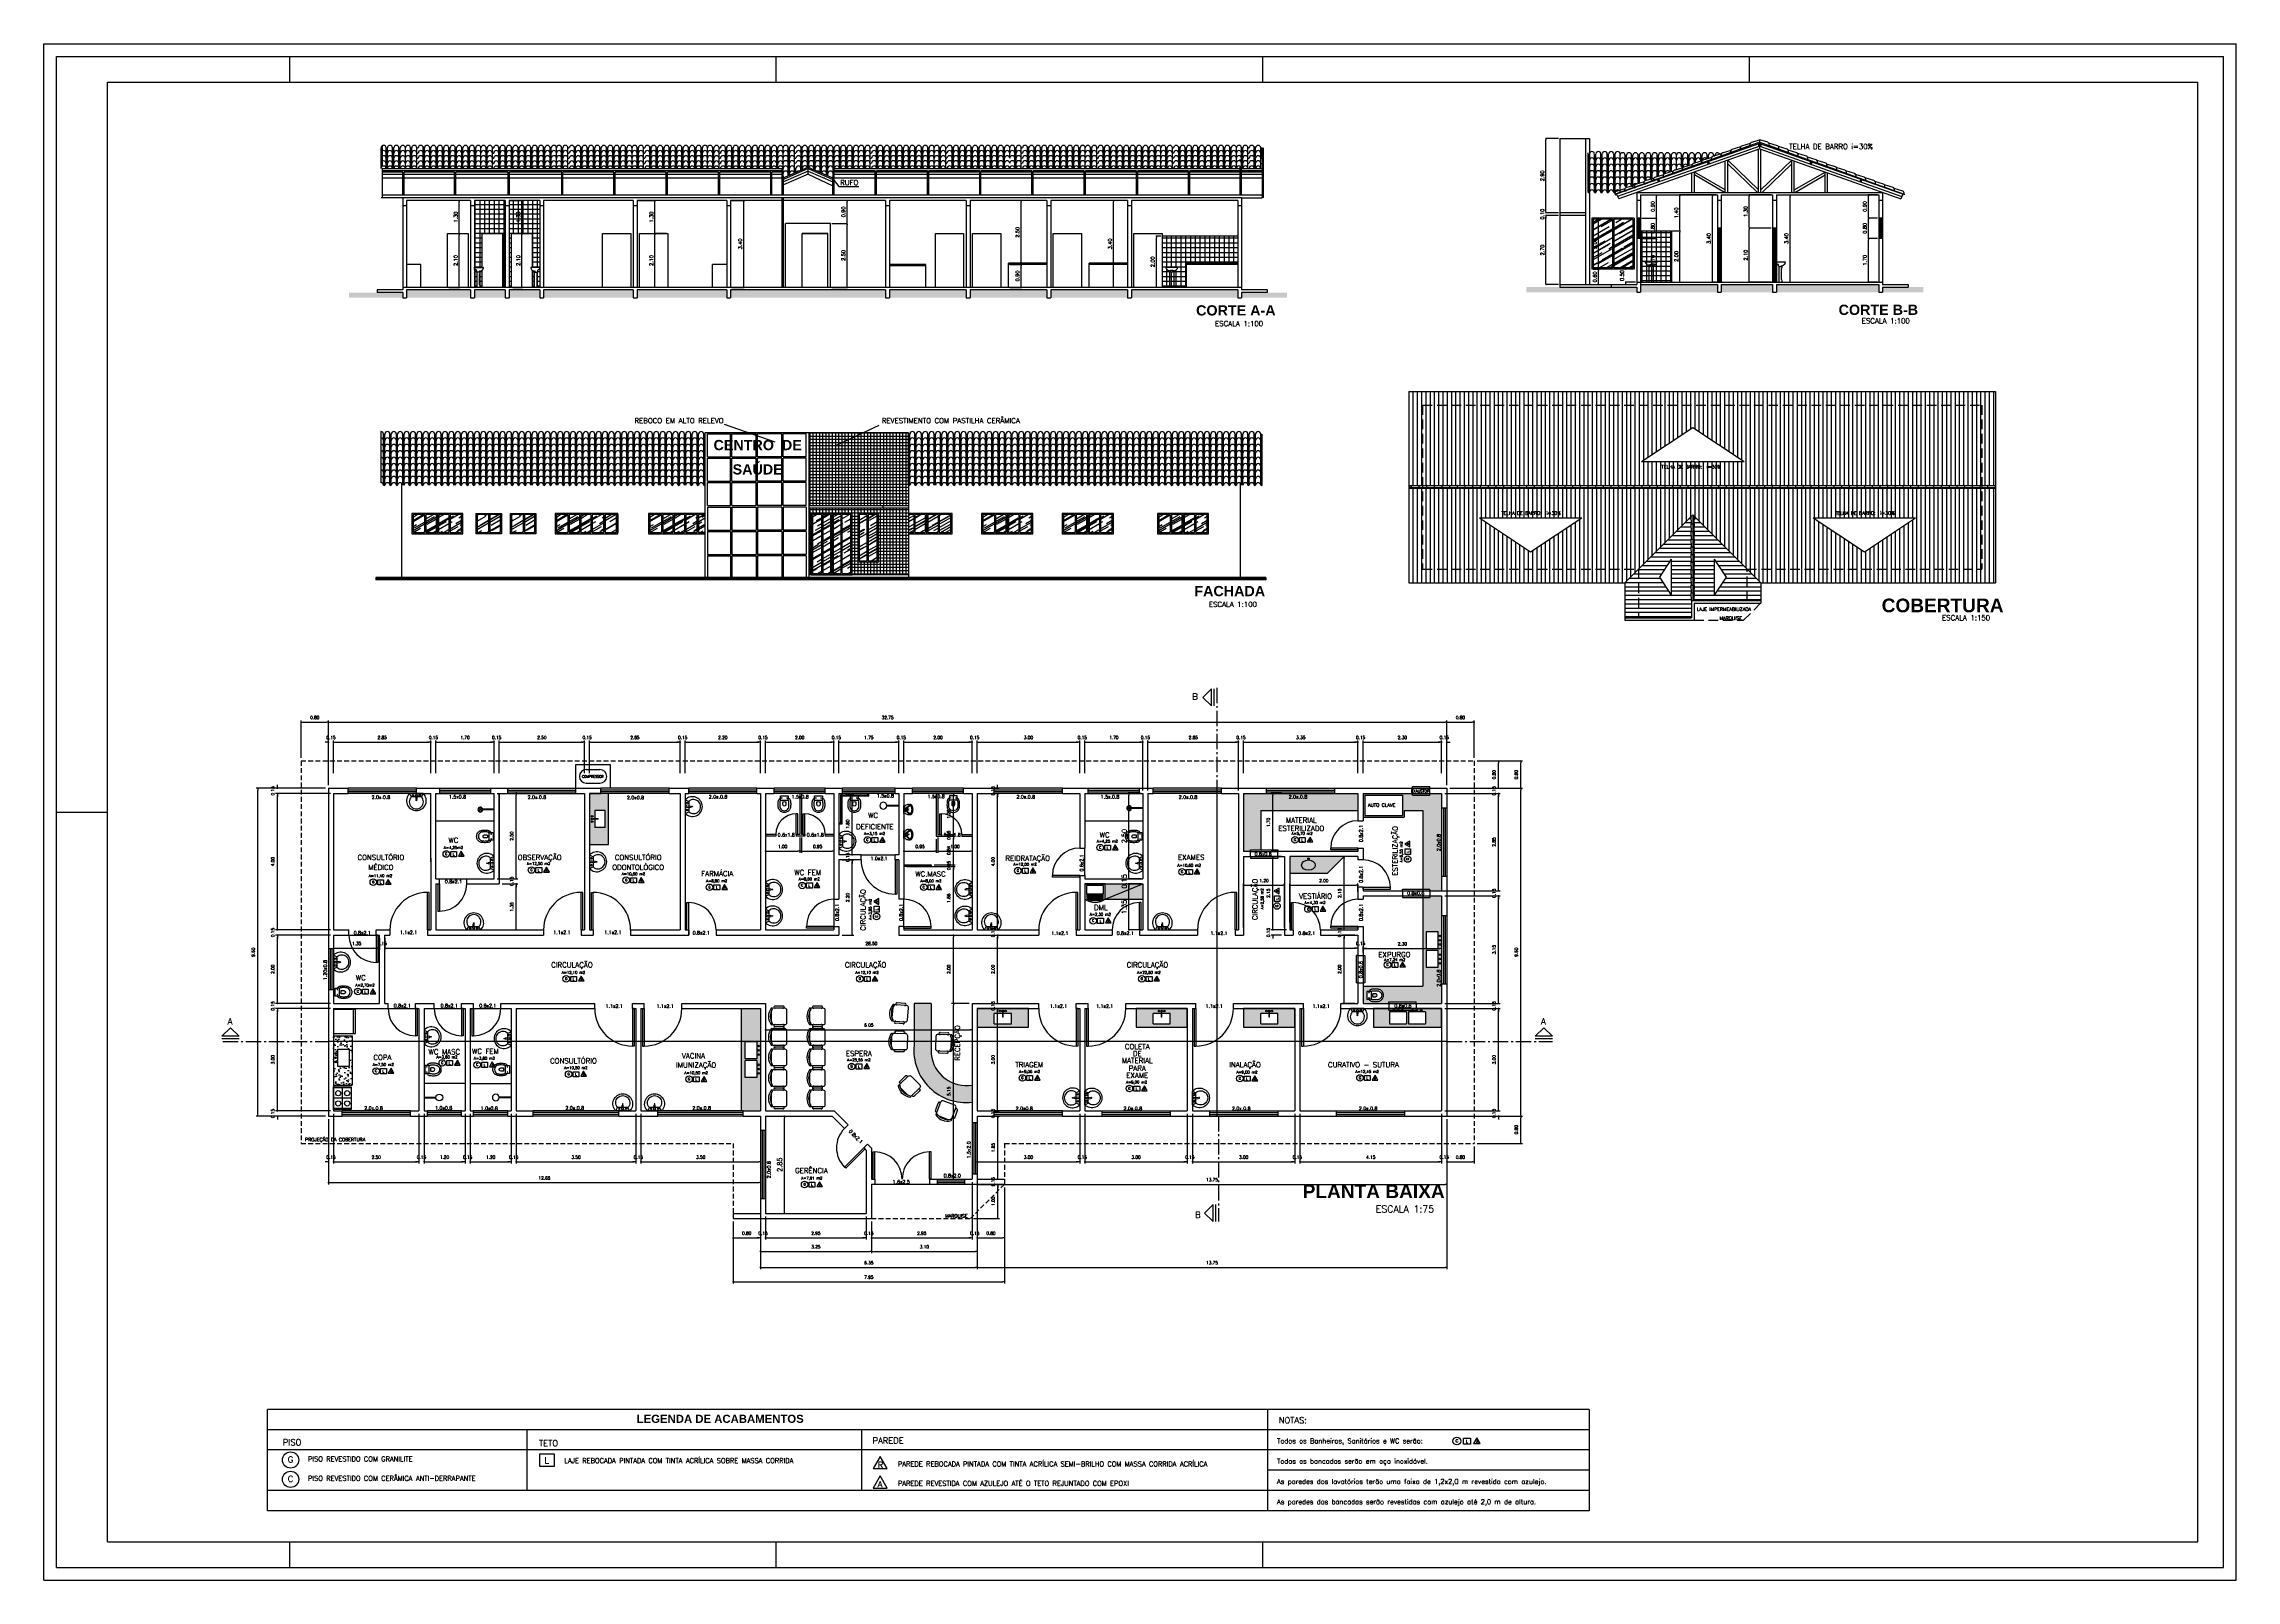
# Paper-space layout 'Layout1' of a CAD drawing. Extents: x -122.4 to -36.8, y 47.8 to 107.8.
# The model-space entities are those that its viewports show. They can reach past a viewport. Long polylines and large blocks are cut down to what shows.
import ezdxf
from ezdxf.enums import TextEntityAlignment as Align

# ---------------------------------------------------------------- set-up
doc = ezdxf.new("R2010")
doc.units = 0
doc.header["$MEASUREMENT"] = 0
for name, pattern in [('DASHDOT', [1.1, 0.8, -0.15, 0, -0.15]), ('DASHED', [0.75, 0.5, -0.25]), ('HIDDEN', [0.375, 0.25, -0.125])]:
    doc.linetypes.add(name, pattern=pattern)
doc.layers.get('0').update_dxf_attribs({"linetype": 'CONTINUOUS'})
doc.layers.get('DEFPOINTS').update_dxf_attribs({"linetype": 'CONTINUOUS'})
for name, color, linetype in [('ACESSÓRIO', 2, 'CONTINUOUS'), ('ALVENARIA', 7, 'CONTINUOUS'), ('ALVENARIA1', 44, 'CONTINUOUS'), ('ALVENARIA2', 9, 'CONTINUOUS'), ('COBERTURA', 6, 'CONTINUOUS'), ('COTA', 1, 'CONTINUOUS'), ('HATCH', 30, 'CONTINUOUS'), ('JAPOR', 142, 'CONTINUOUS'), ('LOGOAZUL', 150, 'CONTINUOUS'), ('MARGEM1', 20, 'CONTINUOUS'), ('MARGEM10', 8, 'CONTINUOUS'), ('MARGEM3', 81, 'CONTINUOUS'), ('TEXTO2', 40, 'CONTINUOUS'), ('TEXTO3', 3, 'CONTINUOUS'), ('TEXTO4', 4, 'CONTINUOUS'), ('TEXTO5', 5, 'CONTINUOUS'), ('VIEW', 7, 'CONTINUOUS')]:
    doc.layers.add(name, color=color, linetype=linetype)
doc.layers.get('VIEW').freeze()
doc.styles.add('SANSSERIFBOLD', font='sasb____.pfb')
doc.styles.add('SIMPLEX', font='SIMPLEX.SHX')
doc.dimstyles.new('DIM50', dxfattribs={"dimtxt": 0.09, "dimasz": 0.05, "dimexe": 0.05, "dimexo": 0.09, "dimgap": 0.09, "dimtad": 1, "dimzin": 0, "dimdsep": 46, "dimtxsty": 'SIMPLEX', "dimblk": 'DOT', "dimcen": 0.09, "dimadec": 0, "dimazin": 0, "dimtfac": 1, "dimtix": 1, "dimtofl": 0, "dimtmove": 2, "dimatfit": 3, "dimldrblk": 'DOT', "dimfxl": 1, "dimtolj": 1, "dimtzin": 0, "dimarcsym": 0})
doc.dimstyles.new('DIM75', dxfattribs={"dimtxt": 0.14, "dimasz": 0.05, "dimexe": 0.02, "dimexo": 0.05, "dimgap": 0.07, "dimtad": 1, "dimzin": 0, "dimdsep": 46, "dimtxsty": 'SIMPLEX', "dimblk1": 'DOT', "dimblk2": 'DOT', "dimsah": 1, "dimcen": 0.09, "dimadec": 0, "dimazin": 0, "dimtfac": 1, "dimtix": 1, "dimtofl": 0, "dimtmove": 2, "dimatfit": 3, "dimldrblk": 'DOT', "dimfxl": 1, "dimtolj": 1, "dimtzin": 0, "dimarcsym": 0})
pattern_1 = [(172.5, (0, 0), (-0.13179271, -0.14070132), [0, -0.152, 0, -0.17, 0, -0.1625]), (142.5, (0, 0), (-0.32469797, -0.07441375), [0, -0.082, 0, -0.137, 0, -0.0525]), (102.5, (0.08697, -0.08697), (-0.22060324, 0.21980293), [0, -0.05, 0, -0.18, 0, -0.235]), (92.5, (0.08697, -0.08697), (-0.27462629, 0.15050422), [0, -0.025, 0, -0.118, 0, -0.135])]
pattern_2 = [(30, (0, -2.49258), (0.42157677, 0.58980762), [4.5, -0.6, 1.5, -0.3]), (30, (0.27054, -2.16318), (-0.45930762, 0.19554414), [0.9, -0.099, 1.8, -0.225]), (30, (0.0024, -2.19674), (1.25049963, 0.95407111), [2.4, -0.42, 1.2, -0.3])]

# ---------------------------------------------------------------- blocks, each defined once
blk = doc.blocks.new('VASO4')
at = {"layer": 'ACESSÓRIO', "linetype": 'Continuous'}
blk.add_line((0.008, 0.129), (0.008, -0.101), dxfattribs=at)
at = {"layer": 'ACESSÓRIO'}
for points in [[(0.008, -0.101), (0.062, -0.101, -0.230445), (0.076, -0.11, 0.23338), (0.136, -0.159, 0.01224), (0.166, -0.164, 0.012146), (0.196, -0.168, 0.027041), (0.266, -0.171, 0.02486), (0.326, -0.166, 0.024258), (0.356, -0.161, 0.054364), (0.396, -0.145, 0.124881), (0.462, -0.086, 0.148509), (0.492, 0.014, 0.148509), (0.462, 0.114, 0.124881), (0.396, 0.173, 0.054364), (0.356, 0.188, 0.024258), (0.326, 0.194, 0.02486), (0.266, 0.198, 0.027041), (0.196, 0.196, 0.012146), (0.166, 0.192, 0.01224), (0.136, 0.186, 0.23338), (0.076, 0.138, -0.230445), (0.062, 0.129), (0.008, 0.129)], [(0.131, 0.116, -0.294455), (0.146, 0.137, -0.039934), (0.174, 0.142, -0.011944), (0.201, 0.146, -0.026776), (0.265, 0.148, -0.024689), (0.319, 0.144, -0.023307), (0.344, 0.14, -0.058725), (0.376, 0.127, -0.118027), (0.421, 0.086, -0.148338), (0.442, 0.014, -0.148338), (0.421, -0.058, -0.118027), (0.376, -0.099, -0.058725), (0.344, -0.112, -0.023307), (0.319, -0.117, -0.024689), (0.265, -0.121, -0.026776), (0.201, -0.118, -0.011944), (0.174, -0.115, -0.039934), (0.146, -0.109, -0.294455), (0.131, -0.089)]]:
    blk.add_lwpolyline(points, format="xyb", dxfattribs=at)
for points in [[(0.124, 0.129), (0.062, 0.129)], [(0.131, 0.119), (0.131, 0.117), (0.131, 0.014), (0.131, -0.09), (0.131, -0.092)], [(0.124, -0.101), (0.062, -0.101)]]:
    blk.add_lwpolyline(points, dxfattribs=at)
blk.add_lwpolyline([(0.296, 0.04, 0.226513), (0.261, 0.059), (0.182, 0.059, 0.186813), (0.182, -0.032), (0.261, -0.032, 0.226513), (0.296, -0.012, 0.326923)], format="xyb", close=True, dxfattribs=at)
for centre in [(0.066, 0.089), (0.066, -0.061)]:
    blk.add_circle(centre, 0.0075, dxfattribs=at)
for centre, start, end in [((0.123, 0.121), 351.74634, 83.80897), ((0.123, -0.093), 276.19103, 8.25366)]:
    blk.add_arc(centre, 0.00842, start, end, dxfattribs=at)
blk = doc.blocks.new('CHU2')
at = {"layer": 'ACESSÓRIO'}
for p, q in [((0, 0), (0, -0.35)), ((0.02, 0), (0.02, -0.35))]:
    blk.add_line(p, q, dxfattribs=at)
blk.add_circle((0.01, -0.45), 0.1, dxfattribs=at)
blk = doc.blocks.new('CHAIR7')
for p, q in [((0, 9), (0, -9)), ((20, 12), (3, 12)), ((5.125, 15.041986), (17.875, 15.041986)), ((23, -7.440115), (23, 7.440115)), ((3, -12), (20, -12)), ((5.125, -15), (17.875, -15))]:
    blk.add_line(p, q)
for centre, radius, start, end in [((3, 9), 3, 90, 180), ((5.5625, 13.541986), 1.5625, 73.739795, 286.260205), ((17.4375, 13.541986), 1.5625, 253.739795, 106.260205), ((20, 9), 3, 62.415559, 90), ((22.344677, 11.120498), 1.096801, 53.309935, 212.027413), ((4.823592, 0), 19.640192, 327.575753, 32.424247), ((7, 0), 20, 323.130102, 36.869898), ((3, -9), 3, 180, 270), ((5.5625, -13.5), 1.5625, 73.739795, 286.260205), ((17.4375, -13.5), 1.5625, 253.739795, 106.260205), ((20, -9), 3, 270, 297.584441), ((22.344677, -11.120498), 1.096801, 147.972587, 306.690065)]:
    blk.add_arc(centre, radius, start, end)
blk = doc.blocks.new('A$C2B323AE8')
at = {"layer": 'ACESSÓRIO', "color": 2, "xscale": -1, "rotation": 270}
blk.add_blockref('CHAIR7', (15.1, 0), dxfattribs=at)
blk = doc.blocks.new('CADEIRA')
at = {"xscale": 2, "yscale": 2, "zscale": 2}
blk.add_blockref('A$C2B323AE8', (-15, -11.6), dxfattribs=at)
blk = doc.blocks.new('BAN15M1C')
at = {"layer": 'ACESSÓRIO'}
for p, q in [((0.75, 0), (-0.75, 0)), ((-0.75, 0), (-0.75, -0.55)), ((0.75, -0.55), (0.75, 0)), ((-0.75, -0.55), (0.75, -0.55)), ((-0.25, -0.45), (-0.25, -0.15)), ((0.25, -0.15), (-0.25, -0.15)), ((-0.25, -0.45), (0.25, -0.45)), ((-0.005, -0.25), (-0.005, -0.099)), ((0.005, -0.25), (-0.005, -0.25)), ((0.005, -0.25), (0.005, -0.099)), ((0.25, -0.45), (0.25, -0.15))]:
    blk.add_line(p, q, dxfattribs=at)
for centre in [(-0.077, -0.075), (0, -0.075), (0.078, -0.075)]:
    blk.add_circle(centre, 0.025, dxfattribs=at)
blk = doc.blocks.new('DOT')
at = {"layer": 'ALVENARIA', "color": 0, "linetype": 'ByBlock'}
blk.add_line((-0.5, 0), (-1, 0), dxfattribs=at)
at = {"layer": 'ALVENARIA', "color": 0, "linetype": 'ByBlock', "const_width": 0.5}
blk.add_lwpolyline([(-0.25, 0, 1), (0.25, 0, 1)], format="xyb", close=True, dxfattribs=at)
blk = doc.blocks.new('*D207')
at = {"layer": 'COTA', "color": 0, "linetype": 'ByBlock', "lineweight": -2}
for p, q in [((-377.504, 152.554), (-377.554, 152.554)), ((-377.454, 151.792), (-377.454, 152.604)), ((-377.304, 151.642), (-377.304, 152.604)), ((-377.254, 152.554), (-377.204, 152.554))]:
    blk.add_line(p, q, dxfattribs=at)
at = {"layer": 'DEFPOINTS', "color": 0, "linetype": 'ByBlock'}
for p in [(-377.304, 152.554), (-377.454, 151.702), (-377.304, 151.552)]:
    blk.add_point(p, dxfattribs=at)
at = {"layer": 'COTA', "color": 0, "linetype": 'ByBlock', "lineweight": -2, "xscale": 0.05, "yscale": 0.05, "zscale": 0.05}
blk.add_blockref('DOT', (-377.454, 152.554), dxfattribs=at)
at = {"layer": 'COTA', "color": 0, "linetype": 'ByBlock', "lineweight": -2, "xscale": 0.05, "yscale": 0.05, "zscale": 0.05, "rotation": 180}
blk.add_blockref('DOT', (-377.304, 152.554), dxfattribs=at)
at = {"layer": 'COTA', "color": 0, "linetype": 'ByBlock', "insert": (-377.379, 152.689), "char_height": 0.09, "attachment_point": 5, "style": 'SIMPLEX'}
blk.add_mtext('\\A1;0.15', dxfattribs=at)
blk = doc.blocks.new('*D208')
at = {"layer": 'COTA', "color": 0, "linetype": 'ByBlock', "lineweight": -2}
for p, q in [((-377.304, 151.642), (-377.304, 152.604)), ((-377.254, 152.554), (-374.504, 152.554)), ((-374.454, 151.642), (-374.454, 152.604))]:
    blk.add_line(p, q, dxfattribs=at)
at = {"layer": 'DEFPOINTS', "color": 0, "linetype": 'ByBlock'}
for p in [(-374.454, 152.554), (-377.304, 151.552), (-374.454, 151.552)]:
    blk.add_point(p, dxfattribs=at)
at = {"layer": 'COTA', "color": 0, "linetype": 'ByBlock', "lineweight": -2, "xscale": 0.05, "yscale": 0.05, "zscale": 0.05, "rotation": 180}
blk.add_blockref('DOT', (-377.304, 152.554), dxfattribs=at)
at = {"layer": 'COTA', "color": 0, "linetype": 'ByBlock', "lineweight": -2, "xscale": 0.05, "yscale": 0.05, "zscale": 0.05}
blk.add_blockref('DOT', (-374.454, 152.554), dxfattribs=at)
at = {"layer": 'COTA', "color": 0, "linetype": 'ByBlock', "insert": (-375.879, 152.689), "char_height": 0.09, "attachment_point": 5, "style": 'SIMPLEX'}
blk.add_mtext('\\A1;2.85', dxfattribs=at)
blk = doc.blocks.new('*D209')
at = {"layer": 'COTA', "color": 0, "linetype": 'ByBlock', "lineweight": -2}
for p, q in [((-374.504, 152.554), (-374.554, 152.554)), ((-374.454, 151.642), (-374.454, 152.604)), ((-374.304, 151.642), (-374.304, 152.604)), ((-374.254, 152.554), (-374.204, 152.554))]:
    blk.add_line(p, q, dxfattribs=at)
at = {"layer": 'DEFPOINTS', "color": 0, "linetype": 'ByBlock'}
for p in [(-374.304, 152.554), (-374.454, 151.552), (-374.304, 151.552)]:
    blk.add_point(p, dxfattribs=at)
at = {"layer": 'COTA', "color": 0, "linetype": 'ByBlock', "lineweight": -2, "xscale": 0.05, "yscale": 0.05, "zscale": 0.05}
blk.add_blockref('DOT', (-374.454, 152.554), dxfattribs=at)
at = {"layer": 'COTA', "color": 0, "linetype": 'ByBlock', "lineweight": -2, "xscale": 0.05, "yscale": 0.05, "zscale": 0.05, "rotation": 180}
blk.add_blockref('DOT', (-374.304, 152.554), dxfattribs=at)
at = {"layer": 'COTA', "color": 0, "linetype": 'ByBlock', "insert": (-374.379, 152.689), "char_height": 0.09, "attachment_point": 5, "style": 'SIMPLEX'}
blk.add_mtext('\\A1;0.15', dxfattribs=at)
blk = doc.blocks.new('*D210')
at = {"layer": 'COTA', "color": 0, "linetype": 'ByBlock', "lineweight": -2}
for p, q in [((-374.304, 151.642), (-374.304, 152.604)), ((-374.254, 152.554), (-372.654, 152.554)), ((-372.604, 151.642), (-372.604, 152.604))]:
    blk.add_line(p, q, dxfattribs=at)
at = {"layer": 'DEFPOINTS', "color": 0, "linetype": 'ByBlock'}
for p in [(-372.604, 152.554), (-374.304, 151.552), (-372.604, 151.552)]:
    blk.add_point(p, dxfattribs=at)
at = {"layer": 'COTA', "color": 0, "linetype": 'ByBlock', "lineweight": -2, "xscale": 0.05, "yscale": 0.05, "zscale": 0.05, "rotation": 180}
blk.add_blockref('DOT', (-374.304, 152.554), dxfattribs=at)
at = {"layer": 'COTA', "color": 0, "linetype": 'ByBlock', "lineweight": -2, "xscale": 0.05, "yscale": 0.05, "zscale": 0.05}
blk.add_blockref('DOT', (-372.604, 152.554), dxfattribs=at)
at = {"layer": 'COTA', "color": 0, "linetype": 'ByBlock', "insert": (-373.454, 152.689), "char_height": 0.09, "attachment_point": 5, "style": 'SIMPLEX'}
blk.add_mtext('\\A1;1.70', dxfattribs=at)
blk = doc.blocks.new('*D211')
at = {"layer": 'COTA', "color": 0, "linetype": 'ByBlock', "lineweight": -2}
for p, q in [((-372.654, 152.554), (-372.704, 152.554)), ((-372.604, 151.642), (-372.604, 152.604)), ((-372.454, 151.642), (-372.454, 152.604)), ((-372.404, 152.554), (-372.354, 152.554))]:
    blk.add_line(p, q, dxfattribs=at)
at = {"layer": 'DEFPOINTS', "color": 0, "linetype": 'ByBlock'}
for p in [(-372.454, 152.554), (-372.604, 151.552), (-372.454, 151.552)]:
    blk.add_point(p, dxfattribs=at)
at = {"layer": 'COTA', "color": 0, "linetype": 'ByBlock', "lineweight": -2, "xscale": 0.05, "yscale": 0.05, "zscale": 0.05}
blk.add_blockref('DOT', (-372.604, 152.554), dxfattribs=at)
at = {"layer": 'COTA', "color": 0, "linetype": 'ByBlock', "lineweight": -2, "xscale": 0.05, "yscale": 0.05, "zscale": 0.05, "rotation": 180}
blk.add_blockref('DOT', (-372.454, 152.554), dxfattribs=at)
at = {"layer": 'COTA', "color": 0, "linetype": 'ByBlock', "insert": (-372.529, 152.689), "char_height": 0.09, "attachment_point": 5, "style": 'SIMPLEX'}
blk.add_mtext('\\A1;0.15', dxfattribs=at)
blk = doc.blocks.new('*D212')
at = {"layer": 'COTA', "color": 0, "linetype": 'ByBlock', "lineweight": -2}
for p, q in [((-372.454, 151.642), (-372.454, 152.604)), ((-372.404, 152.554), (-370.004, 152.554)), ((-369.954, 151.642), (-369.954, 152.604))]:
    blk.add_line(p, q, dxfattribs=at)
at = {"layer": 'DEFPOINTS', "color": 0, "linetype": 'ByBlock'}
for p in [(-369.954, 152.554), (-372.454, 151.552), (-369.954, 151.552)]:
    blk.add_point(p, dxfattribs=at)
at = {"layer": 'COTA', "color": 0, "linetype": 'ByBlock', "lineweight": -2, "xscale": 0.05, "yscale": 0.05, "zscale": 0.05, "rotation": 180}
blk.add_blockref('DOT', (-372.454, 152.554), dxfattribs=at)
at = {"layer": 'COTA', "color": 0, "linetype": 'ByBlock', "lineweight": -2, "xscale": 0.05, "yscale": 0.05, "zscale": 0.05}
blk.add_blockref('DOT', (-369.954, 152.554), dxfattribs=at)
at = {"layer": 'COTA', "color": 0, "linetype": 'ByBlock', "insert": (-371.204, 152.689), "char_height": 0.09, "attachment_point": 5, "style": 'SIMPLEX'}
blk.add_mtext('\\A1;2.50', dxfattribs=at)
blk = doc.blocks.new('*D213')
at = {"layer": 'COTA', "color": 0, "linetype": 'ByBlock', "lineweight": -2}
for p, q in [((-370.004, 152.554), (-370.054, 152.554)), ((-369.954, 151.642), (-369.954, 152.604)), ((-369.804, 151.642), (-369.804, 152.604)), ((-369.754, 152.554), (-369.704, 152.554))]:
    blk.add_line(p, q, dxfattribs=at)
at = {"layer": 'DEFPOINTS', "color": 0, "linetype": 'ByBlock'}
for p in [(-369.804, 152.554), (-369.954, 151.552), (-369.804, 151.552)]:
    blk.add_point(p, dxfattribs=at)
at = {"layer": 'COTA', "color": 0, "linetype": 'ByBlock', "lineweight": -2, "xscale": 0.05, "yscale": 0.05, "zscale": 0.05}
blk.add_blockref('DOT', (-369.954, 152.554), dxfattribs=at)
at = {"layer": 'COTA', "color": 0, "linetype": 'ByBlock', "lineweight": -2, "xscale": 0.05, "yscale": 0.05, "zscale": 0.05, "rotation": 180}
blk.add_blockref('DOT', (-369.804, 152.554), dxfattribs=at)
at = {"layer": 'COTA', "color": 0, "linetype": 'ByBlock', "insert": (-369.879, 152.689), "char_height": 0.09, "attachment_point": 5, "style": 'SIMPLEX'}
blk.add_mtext('\\A1;0.15', dxfattribs=at)
blk = doc.blocks.new('*D214')
at = {"layer": 'COTA', "color": 0, "linetype": 'ByBlock', "lineweight": -2}
for p, q in [((-369.804, 151.642), (-369.804, 152.604)), ((-369.754, 152.554), (-367.204, 152.554)), ((-367.154, 151.642), (-367.154, 152.604))]:
    blk.add_line(p, q, dxfattribs=at)
at = {"layer": 'DEFPOINTS', "color": 0, "linetype": 'ByBlock'}
for p in [(-367.154, 152.554), (-369.804, 151.552), (-367.154, 151.552)]:
    blk.add_point(p, dxfattribs=at)
at = {"layer": 'COTA', "color": 0, "linetype": 'ByBlock', "lineweight": -2, "xscale": 0.05, "yscale": 0.05, "zscale": 0.05, "rotation": 180}
blk.add_blockref('DOT', (-369.804, 152.554), dxfattribs=at)
at = {"layer": 'COTA', "color": 0, "linetype": 'ByBlock', "lineweight": -2, "xscale": 0.05, "yscale": 0.05, "zscale": 0.05}
blk.add_blockref('DOT', (-367.154, 152.554), dxfattribs=at)
at = {"layer": 'COTA', "color": 0, "linetype": 'ByBlock', "insert": (-368.479, 152.689), "char_height": 0.09, "attachment_point": 5, "style": 'SIMPLEX'}
blk.add_mtext('\\A1;2.65', dxfattribs=at)
blk = doc.blocks.new('*D215')
at = {"layer": 'COTA', "color": 0, "linetype": 'ByBlock', "lineweight": -2}
for p, q in [((-367.204, 152.554), (-367.254, 152.554)), ((-367.154, 151.642), (-367.154, 152.604)), ((-367.004, 151.642), (-367.004, 152.604)), ((-366.954, 152.554), (-366.904, 152.554))]:
    blk.add_line(p, q, dxfattribs=at)
at = {"layer": 'DEFPOINTS', "color": 0, "linetype": 'ByBlock'}
for p in [(-367.004, 152.554), (-367.154, 151.552), (-367.004, 151.552)]:
    blk.add_point(p, dxfattribs=at)
at = {"layer": 'COTA', "color": 0, "linetype": 'ByBlock', "lineweight": -2, "xscale": 0.05, "yscale": 0.05, "zscale": 0.05}
blk.add_blockref('DOT', (-367.154, 152.554), dxfattribs=at)
at = {"layer": 'COTA', "color": 0, "linetype": 'ByBlock', "lineweight": -2, "xscale": 0.05, "yscale": 0.05, "zscale": 0.05, "rotation": 180}
blk.add_blockref('DOT', (-367.004, 152.554), dxfattribs=at)
at = {"layer": 'COTA', "color": 0, "linetype": 'ByBlock', "insert": (-367.079, 152.689), "char_height": 0.09, "attachment_point": 5, "style": 'SIMPLEX'}
blk.add_mtext('\\A1;0.15', dxfattribs=at)
blk = doc.blocks.new('*D216')
at = {"layer": 'COTA', "color": 0, "linetype": 'ByBlock', "lineweight": -2}
for p, q in [((-367.004, 151.642), (-367.004, 152.604)), ((-366.954, 152.554), (-364.854, 152.554)), ((-364.804, 151.642), (-364.804, 152.604))]:
    blk.add_line(p, q, dxfattribs=at)
at = {"layer": 'DEFPOINTS', "color": 0, "linetype": 'ByBlock'}
for p in [(-364.804, 152.554), (-367.004, 151.552), (-364.804, 151.552)]:
    blk.add_point(p, dxfattribs=at)
at = {"layer": 'COTA', "color": 0, "linetype": 'ByBlock', "lineweight": -2, "xscale": 0.05, "yscale": 0.05, "zscale": 0.05, "rotation": 180}
blk.add_blockref('DOT', (-367.004, 152.554), dxfattribs=at)
at = {"layer": 'COTA', "color": 0, "linetype": 'ByBlock', "lineweight": -2, "xscale": 0.05, "yscale": 0.05, "zscale": 0.05}
blk.add_blockref('DOT', (-364.804, 152.554), dxfattribs=at)
at = {"layer": 'COTA', "color": 0, "linetype": 'ByBlock', "insert": (-365.904, 152.689), "char_height": 0.09, "attachment_point": 5, "style": 'SIMPLEX'}
blk.add_mtext('\\A1;2.20', dxfattribs=at)
blk = doc.blocks.new('*D217')
at = {"layer": 'COTA', "color": 0, "linetype": 'ByBlock', "lineweight": -2}
for p, q in [((-364.854, 152.554), (-364.904, 152.554)), ((-364.804, 151.642), (-364.804, 152.604)), ((-364.654, 151.642), (-364.654, 152.604)), ((-364.604, 152.554), (-364.554, 152.554))]:
    blk.add_line(p, q, dxfattribs=at)
at = {"layer": 'DEFPOINTS', "color": 0, "linetype": 'ByBlock'}
for p in [(-364.654, 152.554), (-364.804, 151.552), (-364.654, 151.552)]:
    blk.add_point(p, dxfattribs=at)
at = {"layer": 'COTA', "color": 0, "linetype": 'ByBlock', "lineweight": -2, "xscale": 0.05, "yscale": 0.05, "zscale": 0.05}
blk.add_blockref('DOT', (-364.804, 152.554), dxfattribs=at)
at = {"layer": 'COTA', "color": 0, "linetype": 'ByBlock', "lineweight": -2, "xscale": 0.05, "yscale": 0.05, "zscale": 0.05, "rotation": 180}
blk.add_blockref('DOT', (-364.654, 152.554), dxfattribs=at)
at = {"layer": 'COTA', "color": 0, "linetype": 'ByBlock', "insert": (-364.729, 152.689), "char_height": 0.09, "attachment_point": 5, "style": 'SIMPLEX'}
blk.add_mtext('\\A1;0.15', dxfattribs=at)
blk = doc.blocks.new('*D218')
at = {"layer": 'COTA', "color": 0, "linetype": 'ByBlock', "lineweight": -2}
for p, q in [((-364.654, 151.642), (-364.654, 152.604)), ((-364.604, 152.554), (-362.704, 152.554)), ((-362.654, 151.642), (-362.654, 152.604))]:
    blk.add_line(p, q, dxfattribs=at)
at = {"layer": 'DEFPOINTS', "color": 0, "linetype": 'ByBlock'}
for p in [(-362.654, 152.554), (-364.654, 151.552), (-362.654, 151.552)]:
    blk.add_point(p, dxfattribs=at)
at = {"layer": 'COTA', "color": 0, "linetype": 'ByBlock', "lineweight": -2, "xscale": 0.05, "yscale": 0.05, "zscale": 0.05, "rotation": 180}
blk.add_blockref('DOT', (-364.654, 152.554), dxfattribs=at)
at = {"layer": 'COTA', "color": 0, "linetype": 'ByBlock', "lineweight": -2, "xscale": 0.05, "yscale": 0.05, "zscale": 0.05}
blk.add_blockref('DOT', (-362.654, 152.554), dxfattribs=at)
at = {"layer": 'COTA', "color": 0, "linetype": 'ByBlock', "insert": (-363.654, 152.689), "char_height": 0.09, "attachment_point": 5, "style": 'SIMPLEX'}
blk.add_mtext('\\A1;2.00', dxfattribs=at)
blk = doc.blocks.new('*D219')
at = {"layer": 'COTA', "color": 0, "linetype": 'ByBlock', "lineweight": -2}
for p, q in [((-362.704, 152.554), (-362.754, 152.554)), ((-362.654, 151.642), (-362.654, 152.604)), ((-362.504, 151.642), (-362.504, 152.604)), ((-362.454, 152.554), (-362.404, 152.554))]:
    blk.add_line(p, q, dxfattribs=at)
at = {"layer": 'DEFPOINTS', "color": 0, "linetype": 'ByBlock'}
for p in [(-362.504, 152.554), (-362.654, 151.552), (-362.504, 151.552)]:
    blk.add_point(p, dxfattribs=at)
at = {"layer": 'COTA', "color": 0, "linetype": 'ByBlock', "lineweight": -2, "xscale": 0.05, "yscale": 0.05, "zscale": 0.05}
blk.add_blockref('DOT', (-362.654, 152.554), dxfattribs=at)
at = {"layer": 'COTA', "color": 0, "linetype": 'ByBlock', "lineweight": -2, "xscale": 0.05, "yscale": 0.05, "zscale": 0.05, "rotation": 180}
blk.add_blockref('DOT', (-362.504, 152.554), dxfattribs=at)
at = {"layer": 'COTA', "color": 0, "linetype": 'ByBlock', "insert": (-362.579, 152.689), "char_height": 0.09, "attachment_point": 5, "style": 'SIMPLEX'}
blk.add_mtext('\\A1;0.15', dxfattribs=at)
blk = doc.blocks.new('*D220')
at = {"layer": 'COTA', "color": 0, "linetype": 'ByBlock', "lineweight": -2}
for p, q in [((-362.504, 151.642), (-362.504, 152.604)), ((-362.454, 152.554), (-360.804, 152.554)), ((-360.754, 151.642), (-360.754, 152.604))]:
    blk.add_line(p, q, dxfattribs=at)
at = {"layer": 'DEFPOINTS', "color": 0, "linetype": 'ByBlock'}
for p in [(-360.754, 152.554), (-362.504, 151.552), (-360.754, 151.552)]:
    blk.add_point(p, dxfattribs=at)
at = {"layer": 'COTA', "color": 0, "linetype": 'ByBlock', "lineweight": -2, "xscale": 0.05, "yscale": 0.05, "zscale": 0.05, "rotation": 180}
blk.add_blockref('DOT', (-362.504, 152.554), dxfattribs=at)
at = {"layer": 'COTA', "color": 0, "linetype": 'ByBlock', "lineweight": -2, "xscale": 0.05, "yscale": 0.05, "zscale": 0.05}
blk.add_blockref('DOT', (-360.754, 152.554), dxfattribs=at)
at = {"layer": 'COTA', "color": 0, "linetype": 'ByBlock', "insert": (-361.629, 152.689), "char_height": 0.09, "attachment_point": 5, "style": 'SIMPLEX'}
blk.add_mtext('\\A1;1.75', dxfattribs=at)
blk = doc.blocks.new('*D221')
at = {"layer": 'COTA', "color": 0, "linetype": 'ByBlock', "lineweight": -2}
for p, q in [((-360.804, 152.554), (-360.854, 152.554)), ((-360.754, 151.642), (-360.754, 152.604)), ((-360.604, 151.642), (-360.604, 152.604)), ((-360.554, 152.554), (-360.504, 152.554))]:
    blk.add_line(p, q, dxfattribs=at)
at = {"layer": 'DEFPOINTS', "color": 0, "linetype": 'ByBlock'}
for p in [(-360.604, 152.554), (-360.754, 151.552), (-360.604, 151.552)]:
    blk.add_point(p, dxfattribs=at)
at = {"layer": 'COTA', "color": 0, "linetype": 'ByBlock', "lineweight": -2, "xscale": 0.05, "yscale": 0.05, "zscale": 0.05}
blk.add_blockref('DOT', (-360.754, 152.554), dxfattribs=at)
at = {"layer": 'COTA', "color": 0, "linetype": 'ByBlock', "lineweight": -2, "xscale": 0.05, "yscale": 0.05, "zscale": 0.05, "rotation": 180}
blk.add_blockref('DOT', (-360.604, 152.554), dxfattribs=at)
at = {"layer": 'COTA', "color": 0, "linetype": 'ByBlock', "insert": (-360.679, 152.689), "char_height": 0.09, "attachment_point": 5, "style": 'SIMPLEX'}
blk.add_mtext('\\A1;0.15', dxfattribs=at)
blk = doc.blocks.new('*D222')
at = {"layer": 'COTA', "color": 0, "linetype": 'ByBlock', "lineweight": -2}
for p, q in [((-360.604, 151.642), (-360.604, 152.604)), ((-360.554, 152.554), (-358.654, 152.554)), ((-358.604, 151.642), (-358.604, 152.604))]:
    blk.add_line(p, q, dxfattribs=at)
at = {"layer": 'DEFPOINTS', "color": 0, "linetype": 'ByBlock'}
for p in [(-358.604, 152.554), (-360.604, 151.552), (-358.604, 151.552)]:
    blk.add_point(p, dxfattribs=at)
at = {"layer": 'COTA', "color": 0, "linetype": 'ByBlock', "lineweight": -2, "xscale": 0.05, "yscale": 0.05, "zscale": 0.05, "rotation": 180}
blk.add_blockref('DOT', (-360.604, 152.554), dxfattribs=at)
at = {"layer": 'COTA', "color": 0, "linetype": 'ByBlock', "lineweight": -2, "xscale": 0.05, "yscale": 0.05, "zscale": 0.05}
blk.add_blockref('DOT', (-358.604, 152.554), dxfattribs=at)
at = {"layer": 'COTA', "color": 0, "linetype": 'ByBlock', "insert": (-359.604, 152.689), "char_height": 0.09, "attachment_point": 5, "style": 'SIMPLEX'}
blk.add_mtext('\\A1;2.00', dxfattribs=at)
blk = doc.blocks.new('*D223')
at = {"layer": 'COTA', "color": 0, "linetype": 'ByBlock', "lineweight": -2}
for p, q in [((-358.654, 152.554), (-358.704, 152.554)), ((-358.604, 151.642), (-358.604, 152.604)), ((-358.454, 151.642), (-358.454, 152.604)), ((-358.404, 152.554), (-358.354, 152.554))]:
    blk.add_line(p, q, dxfattribs=at)
at = {"layer": 'DEFPOINTS', "color": 0, "linetype": 'ByBlock'}
for p in [(-358.454, 152.554), (-358.604, 151.552), (-358.454, 151.552)]:
    blk.add_point(p, dxfattribs=at)
at = {"layer": 'COTA', "color": 0, "linetype": 'ByBlock', "lineweight": -2, "xscale": 0.05, "yscale": 0.05, "zscale": 0.05}
blk.add_blockref('DOT', (-358.604, 152.554), dxfattribs=at)
at = {"layer": 'COTA', "color": 0, "linetype": 'ByBlock', "lineweight": -2, "xscale": 0.05, "yscale": 0.05, "zscale": 0.05, "rotation": 180}
blk.add_blockref('DOT', (-358.454, 152.554), dxfattribs=at)
at = {"layer": 'COTA', "color": 0, "linetype": 'ByBlock', "insert": (-358.529, 152.689), "char_height": 0.09, "attachment_point": 5, "style": 'SIMPLEX'}
blk.add_mtext('\\A1;0.15', dxfattribs=at)
blk = doc.blocks.new('*D224')
at = {"layer": 'COTA', "color": 0, "linetype": 'ByBlock', "lineweight": -2}
for p, q in [((-358.454, 151.642), (-358.454, 152.604)), ((-358.404, 152.554), (-355.504, 152.554)), ((-355.454, 151.642), (-355.454, 152.604))]:
    blk.add_line(p, q, dxfattribs=at)
at = {"layer": 'DEFPOINTS', "color": 0, "linetype": 'ByBlock'}
for p in [(-355.454, 152.554), (-358.454, 151.552), (-355.454, 151.552)]:
    blk.add_point(p, dxfattribs=at)
at = {"layer": 'COTA', "color": 0, "linetype": 'ByBlock', "lineweight": -2, "xscale": 0.05, "yscale": 0.05, "zscale": 0.05, "rotation": 180}
blk.add_blockref('DOT', (-358.454, 152.554), dxfattribs=at)
at = {"layer": 'COTA', "color": 0, "linetype": 'ByBlock', "lineweight": -2, "xscale": 0.05, "yscale": 0.05, "zscale": 0.05}
blk.add_blockref('DOT', (-355.454, 152.554), dxfattribs=at)
at = {"layer": 'COTA', "color": 0, "linetype": 'ByBlock', "insert": (-356.954, 152.689), "char_height": 0.09, "attachment_point": 5, "style": 'SIMPLEX'}
blk.add_mtext('\\A1;3.00', dxfattribs=at)
blk = doc.blocks.new('*D225')
at = {"layer": 'COTA', "color": 0, "linetype": 'ByBlock', "lineweight": -2}
for p, q in [((-355.504, 152.554), (-355.554, 152.554)), ((-355.454, 151.642), (-355.454, 152.604)), ((-355.304, 151.642), (-355.304, 152.604)), ((-355.254, 152.554), (-355.204, 152.554))]:
    blk.add_line(p, q, dxfattribs=at)
at = {"layer": 'DEFPOINTS', "color": 0, "linetype": 'ByBlock'}
for p in [(-355.304, 152.554), (-355.454, 151.552), (-355.304, 151.552)]:
    blk.add_point(p, dxfattribs=at)
at = {"layer": 'COTA', "color": 0, "linetype": 'ByBlock', "lineweight": -2, "xscale": 0.05, "yscale": 0.05, "zscale": 0.05}
blk.add_blockref('DOT', (-355.454, 152.554), dxfattribs=at)
at = {"layer": 'COTA', "color": 0, "linetype": 'ByBlock', "lineweight": -2, "xscale": 0.05, "yscale": 0.05, "zscale": 0.05, "rotation": 180}
blk.add_blockref('DOT', (-355.304, 152.554), dxfattribs=at)
at = {"layer": 'COTA', "color": 0, "linetype": 'ByBlock', "insert": (-355.379, 152.689), "char_height": 0.09, "attachment_point": 5, "style": 'SIMPLEX'}
blk.add_mtext('\\A1;0.15', dxfattribs=at)
blk = doc.blocks.new('*D226')
at = {"layer": 'COTA', "color": 0, "linetype": 'ByBlock', "lineweight": -2}
for p, q in [((-350.854, 152.554), (-350.904, 152.554)), ((-350.804, 151.642), (-350.804, 152.604)), ((-350.654, 151.642), (-350.654, 152.604)), ((-350.604, 152.554), (-350.554, 152.554))]:
    blk.add_line(p, q, dxfattribs=at)
at = {"layer": 'DEFPOINTS', "color": 0, "linetype": 'ByBlock'}
for p in [(-350.654, 152.554), (-350.804, 151.552), (-350.654, 151.552)]:
    blk.add_point(p, dxfattribs=at)
at = {"layer": 'COTA', "color": 0, "linetype": 'ByBlock', "lineweight": -2, "xscale": 0.05, "yscale": 0.05, "zscale": 0.05}
blk.add_blockref('DOT', (-350.804, 152.554), dxfattribs=at)
at = {"layer": 'COTA', "color": 0, "linetype": 'ByBlock', "lineweight": -2, "xscale": 0.05, "yscale": 0.05, "zscale": 0.05, "rotation": 180}
blk.add_blockref('DOT', (-350.654, 152.554), dxfattribs=at)
at = {"layer": 'COTA', "color": 0, "linetype": 'ByBlock', "insert": (-350.729, 152.689), "char_height": 0.09, "attachment_point": 5, "style": 'SIMPLEX'}
blk.add_mtext('\\A1;0.15', dxfattribs=at)
blk = doc.blocks.new('*D227')
at = {"layer": 'COTA', "color": 0, "linetype": 'ByBlock', "lineweight": -2}
for p, q in [((-350.654, 151.642), (-350.654, 152.604)), ((-350.604, 152.554), (-347.354, 152.554)), ((-347.304, 151.642), (-347.304, 152.604))]:
    blk.add_line(p, q, dxfattribs=at)
at = {"layer": 'DEFPOINTS', "color": 0, "linetype": 'ByBlock'}
for p in [(-347.304, 152.554), (-350.654, 151.552), (-347.304, 151.552)]:
    blk.add_point(p, dxfattribs=at)
at = {"layer": 'COTA', "color": 0, "linetype": 'ByBlock', "lineweight": -2, "xscale": 0.05, "yscale": 0.05, "zscale": 0.05, "rotation": 180}
blk.add_blockref('DOT', (-350.654, 152.554), dxfattribs=at)
at = {"layer": 'COTA', "color": 0, "linetype": 'ByBlock', "lineweight": -2, "xscale": 0.05, "yscale": 0.05, "zscale": 0.05}
blk.add_blockref('DOT', (-347.304, 152.554), dxfattribs=at)
at = {"layer": 'COTA', "color": 0, "linetype": 'ByBlock', "insert": (-348.979, 152.689), "char_height": 0.09, "attachment_point": 5, "style": 'SIMPLEX'}
blk.add_mtext('\\A1;3.35', dxfattribs=at)
blk = doc.blocks.new('*D228')
at = {"layer": 'COTA', "color": 0, "linetype": 'ByBlock', "lineweight": -2}
for p, q in [((-347.354, 152.554), (-347.404, 152.554)), ((-347.304, 151.642), (-347.304, 152.604)), ((-347.154, 151.642), (-347.154, 152.604)), ((-347.104, 152.554), (-347.054, 152.554))]:
    blk.add_line(p, q, dxfattribs=at)
at = {"layer": 'DEFPOINTS', "color": 0, "linetype": 'ByBlock'}
for p in [(-347.154, 152.554), (-347.304, 151.552), (-347.154, 151.552)]:
    blk.add_point(p, dxfattribs=at)
at = {"layer": 'COTA', "color": 0, "linetype": 'ByBlock', "lineweight": -2, "xscale": 0.05, "yscale": 0.05, "zscale": 0.05}
blk.add_blockref('DOT', (-347.304, 152.554), dxfattribs=at)
at = {"layer": 'COTA', "color": 0, "linetype": 'ByBlock', "lineweight": -2, "xscale": 0.05, "yscale": 0.05, "zscale": 0.05, "rotation": 180}
blk.add_blockref('DOT', (-347.154, 152.554), dxfattribs=at)
at = {"layer": 'COTA', "color": 0, "linetype": 'ByBlock', "insert": (-347.229, 152.689), "char_height": 0.09, "attachment_point": 5, "style": 'SIMPLEX'}
blk.add_mtext('\\A1;0.15', dxfattribs=at)
blk = doc.blocks.new('*D229')
at = {"layer": 'COTA', "color": 0, "linetype": 'ByBlock', "lineweight": -2}
for p, q in [((-347.154, 151.642), (-347.154, 152.604)), ((-347.104, 152.554), (-344.904, 152.554)), ((-344.854, 151.642), (-344.854, 152.604))]:
    blk.add_line(p, q, dxfattribs=at)
at = {"layer": 'DEFPOINTS', "color": 0, "linetype": 'ByBlock'}
for p in [(-344.854, 152.554), (-347.154, 151.552), (-344.854, 151.552)]:
    blk.add_point(p, dxfattribs=at)
at = {"layer": 'COTA', "color": 0, "linetype": 'ByBlock', "lineweight": -2, "xscale": 0.05, "yscale": 0.05, "zscale": 0.05, "rotation": 180}
blk.add_blockref('DOT', (-347.154, 152.554), dxfattribs=at)
at = {"layer": 'COTA', "color": 0, "linetype": 'ByBlock', "lineweight": -2, "xscale": 0.05, "yscale": 0.05, "zscale": 0.05}
blk.add_blockref('DOT', (-344.854, 152.554), dxfattribs=at)
at = {"layer": 'COTA', "color": 0, "linetype": 'ByBlock', "insert": (-346.004, 152.689), "char_height": 0.09, "attachment_point": 5, "style": 'SIMPLEX'}
blk.add_mtext('\\A1;2.30', dxfattribs=at)
blk = doc.blocks.new('*D230')
at = {"layer": 'COTA', "color": 0, "linetype": 'ByBlock', "lineweight": -2}
for p, q in [((-344.904, 152.554), (-344.954, 152.554)), ((-344.854, 151.642), (-344.854, 152.604)), ((-344.704, 151.792), (-344.704, 152.604)), ((-344.654, 152.554), (-344.604, 152.554))]:
    blk.add_line(p, q, dxfattribs=at)
at = {"layer": 'DEFPOINTS', "color": 0, "linetype": 'ByBlock'}
for p in [(-344.704, 152.554), (-344.854, 151.552), (-344.704, 151.702)]:
    blk.add_point(p, dxfattribs=at)
at = {"layer": 'COTA', "color": 0, "linetype": 'ByBlock', "lineweight": -2, "xscale": 0.05, "yscale": 0.05, "zscale": 0.05}
blk.add_blockref('DOT', (-344.854, 152.554), dxfattribs=at)
at = {"layer": 'COTA', "color": 0, "linetype": 'ByBlock', "lineweight": -2, "xscale": 0.05, "yscale": 0.05, "zscale": 0.05, "rotation": 180}
blk.add_blockref('DOT', (-344.704, 152.554), dxfattribs=at)
at = {"layer": 'COTA', "color": 0, "linetype": 'ByBlock', "insert": (-344.779, 152.689), "char_height": 0.09, "attachment_point": 5, "style": 'SIMPLEX'}
blk.add_mtext('\\A1;0.15', dxfattribs=at)
blk = doc.blocks.new('*D231')
at = {"layer": 'COTA', "color": 0, "linetype": 'ByBlock', "lineweight": -2}
for p, q in [((-377.394, 141.752), (-378.999, 141.752)), ((-377.544, 141.602), (-378.999, 141.602)), ((-378.949, 141.802), (-378.949, 141.852)), ((-378.949, 141.552), (-378.949, 141.502))]:
    blk.add_line(p, q, dxfattribs=at)
at = {"layer": 'DEFPOINTS', "color": 0, "linetype": 'ByBlock'}
for p in [(-378.949, 141.752), (-377.454, 141.602), (-377.304, 141.752)]:
    blk.add_point(p, dxfattribs=at)
at = {"layer": 'COTA', "color": 0, "linetype": 'ByBlock', "lineweight": -2, "xscale": 0.05, "yscale": 0.05, "zscale": 0.05}
for p, rotation in [((-378.949, 141.752), 270), ((-378.949, 141.602), 90)]:
    blk.add_blockref('DOT', p, dxfattribs=dict(at, rotation=rotation))
at = {"layer": 'COTA', "color": 0, "linetype": 'ByBlock', "insert": (-379.084, 141.677), "char_height": 0.09, "attachment_point": 5, "rotation": 90, "style": 'SIMPLEX'}
blk.add_mtext('\\A1;0.15', dxfattribs=at)
blk = doc.blocks.new('*D232')
at = {"layer": 'COTA', "color": 0, "linetype": 'ByBlock', "lineweight": -2}
for p, q in [((-377.394, 144.752), (-378.999, 144.752)), ((-378.949, 141.802), (-378.949, 144.702)), ((-377.394, 141.752), (-378.999, 141.752))]:
    blk.add_line(p, q, dxfattribs=at)
at = {"layer": 'DEFPOINTS', "color": 0, "linetype": 'ByBlock'}
for p in [(-378.949, 144.752), (-377.304, 144.752), (-377.304, 141.752)]:
    blk.add_point(p, dxfattribs=at)
at = {"layer": 'COTA', "color": 0, "linetype": 'ByBlock', "lineweight": -2, "xscale": 0.05, "yscale": 0.05, "zscale": 0.05}
for p, rotation in [((-378.949, 144.752), 90), ((-378.949, 141.752), 270)]:
    blk.add_blockref('DOT', p, dxfattribs=dict(at, rotation=rotation))
at = {"layer": 'COTA', "color": 0, "linetype": 'ByBlock', "insert": (-379.084, 143.252), "char_height": 0.09, "attachment_point": 5, "rotation": 90, "style": 'SIMPLEX'}
blk.add_mtext('\\A1;3.00', dxfattribs=at)
blk = doc.blocks.new('*D233')
at = {"layer": 'COTA', "color": 0, "linetype": 'ByBlock', "lineweight": -2}
for p, q in [((-377.394, 144.902), (-378.999, 144.902)), ((-377.394, 144.752), (-378.999, 144.752)), ((-378.949, 144.952), (-378.949, 145.002)), ((-378.949, 144.702), (-378.949, 144.652))]:
    blk.add_line(p, q, dxfattribs=at)
at = {"layer": 'DEFPOINTS', "color": 0, "linetype": 'ByBlock'}
for p in [(-378.949, 144.902), (-377.304, 144.902), (-377.304, 144.752)]:
    blk.add_point(p, dxfattribs=at)
at = {"layer": 'COTA', "color": 0, "linetype": 'ByBlock', "lineweight": -2, "xscale": 0.05, "yscale": 0.05, "zscale": 0.05}
for p, rotation in [((-378.949, 144.902), 270), ((-378.949, 144.752), 90)]:
    blk.add_blockref('DOT', p, dxfattribs=dict(at, rotation=rotation))
at = {"layer": 'COTA', "color": 0, "linetype": 'ByBlock', "insert": (-379.084, 144.827), "char_height": 0.09, "attachment_point": 5, "rotation": 90, "style": 'SIMPLEX'}
blk.add_mtext('\\A1;0.15', dxfattribs=at)
blk = doc.blocks.new('*D234')
at = {"layer": 'COTA', "color": 0, "linetype": 'ByBlock', "lineweight": -2}
for p, q in [((-377.394, 146.902), (-378.999, 146.902)), ((-378.949, 144.952), (-378.949, 146.852)), ((-377.394, 144.902), (-378.999, 144.902))]:
    blk.add_line(p, q, dxfattribs=at)
at = {"layer": 'DEFPOINTS', "color": 0, "linetype": 'ByBlock'}
for p in [(-378.949, 146.902), (-377.304, 146.902), (-377.304, 144.902)]:
    blk.add_point(p, dxfattribs=at)
at = {"layer": 'COTA', "color": 0, "linetype": 'ByBlock', "lineweight": -2, "xscale": 0.05, "yscale": 0.05, "zscale": 0.05}
for p, rotation in [((-378.949, 146.902), 90), ((-378.949, 144.902), 270)]:
    blk.add_blockref('DOT', p, dxfattribs=dict(at, rotation=rotation))
at = {"layer": 'COTA', "color": 0, "linetype": 'ByBlock', "insert": (-379.084, 145.902), "char_height": 0.09, "attachment_point": 5, "rotation": 90, "style": 'SIMPLEX'}
blk.add_mtext('\\A1;2.00', dxfattribs=at)
blk = doc.blocks.new('*D235')
at = {"layer": 'COTA', "color": 0, "linetype": 'ByBlock', "lineweight": -2}
for p, q in [((-377.394, 147.052), (-378.999, 147.052)), ((-378.949, 147.102), (-378.949, 147.152)), ((-377.394, 146.902), (-378.999, 146.902)), ((-378.949, 146.852), (-378.949, 146.802))]:
    blk.add_line(p, q, dxfattribs=at)
at = {"layer": 'DEFPOINTS', "color": 0, "linetype": 'ByBlock'}
for p in [(-378.949, 147.052), (-377.304, 147.052), (-377.304, 146.902)]:
    blk.add_point(p, dxfattribs=at)
at = {"layer": 'COTA', "color": 0, "linetype": 'ByBlock', "lineweight": -2, "xscale": 0.05, "yscale": 0.05, "zscale": 0.05}
for p, rotation in [((-378.949, 147.052), 270), ((-378.949, 146.902), 90)]:
    blk.add_blockref('DOT', p, dxfattribs=dict(at, rotation=rotation))
at = {"layer": 'COTA', "color": 0, "linetype": 'ByBlock', "insert": (-379.084, 146.977), "char_height": 0.09, "attachment_point": 5, "rotation": 90, "style": 'SIMPLEX'}
blk.add_mtext('\\A1;0.15', dxfattribs=at)
blk = doc.blocks.new('*D236')
at = {"layer": 'COTA', "color": 0, "linetype": 'ByBlock', "lineweight": -2}
for p, q in [((-377.394, 151.052), (-378.999, 151.052)), ((-378.949, 147.102), (-378.949, 151.002)), ((-377.394, 147.052), (-378.999, 147.052))]:
    blk.add_line(p, q, dxfattribs=at)
at = {"layer": 'DEFPOINTS', "color": 0, "linetype": 'ByBlock'}
for p in [(-378.949, 151.052), (-377.304, 151.052), (-377.304, 147.052)]:
    blk.add_point(p, dxfattribs=at)
at = {"layer": 'COTA', "color": 0, "linetype": 'ByBlock', "lineweight": -2, "xscale": 0.05, "yscale": 0.05, "zscale": 0.05}
for p, rotation in [((-378.949, 151.052), 90), ((-378.949, 147.052), 270)]:
    blk.add_blockref('DOT', p, dxfattribs=dict(at, rotation=rotation))
at = {"layer": 'COTA', "color": 0, "linetype": 'ByBlock', "insert": (-379.084, 149.052), "char_height": 0.09, "attachment_point": 5, "rotation": 90, "style": 'SIMPLEX'}
blk.add_mtext('\\A1;4.00', dxfattribs=at)
blk = doc.blocks.new('*D237')
at = {"layer": 'COTA', "color": 0, "linetype": 'ByBlock', "lineweight": -2}
for p, q in [((-377.544, 151.202), (-378.999, 151.202)), ((-377.394, 151.052), (-378.999, 151.052)), ((-378.949, 151.252), (-378.949, 151.302)), ((-378.949, 151.002), (-378.949, 150.952))]:
    blk.add_line(p, q, dxfattribs=at)
at = {"layer": 'DEFPOINTS', "color": 0, "linetype": 'ByBlock'}
for p in [(-378.949, 151.202), (-377.454, 151.202), (-377.304, 151.052)]:
    blk.add_point(p, dxfattribs=at)
at = {"layer": 'COTA', "color": 0, "linetype": 'ByBlock', "lineweight": -2, "xscale": 0.05, "yscale": 0.05, "zscale": 0.05}
for p, rotation in [((-378.949, 151.202), 270), ((-378.949, 151.052), 90)]:
    blk.add_blockref('DOT', p, dxfattribs=dict(at, rotation=rotation))
at = {"layer": 'COTA', "color": 0, "linetype": 'ByBlock', "insert": (-379.084, 151.127), "char_height": 0.09, "attachment_point": 5, "rotation": 90, "style": 'SIMPLEX'}
blk.add_mtext('\\A1;0.15', dxfattribs=at)
blk = doc.blocks.new('*D238')
at = {"layer": 'COTA', "color": 0, "linetype": 'ByBlock', "lineweight": -2}
for p, q in [((-377.594, 151.202), (-379.571, 151.202)), ((-379.521, 141.652), (-379.521, 151.152)), ((-377.544, 141.602), (-379.571, 141.602))]:
    blk.add_line(p, q, dxfattribs=at)
at = {"layer": 'DEFPOINTS', "color": 0, "linetype": 'ByBlock'}
for p in [(-379.521, 151.202), (-377.504, 151.202), (-377.454, 141.602)]:
    blk.add_point(p, dxfattribs=at)
at = {"layer": 'COTA', "color": 0, "linetype": 'ByBlock', "lineweight": -2, "xscale": 0.05, "yscale": 0.05, "zscale": 0.05}
for p, rotation in [((-379.521, 151.202), 90), ((-379.521, 141.602), 270)]:
    blk.add_blockref('DOT', p, dxfattribs=dict(at, rotation=rotation))
at = {"layer": 'COTA', "color": 0, "linetype": 'ByBlock', "insert": (-379.656, 146.402), "char_height": 0.09, "attachment_point": 5, "rotation": 90, "style": 'SIMPLEX'}
blk.add_mtext('\\A1;9.60', dxfattribs=at)
blk = doc.blocks.new('*D239')
at = {"layer": 'COTA', "color": 0, "linetype": 'ByBlock', "lineweight": -2}
for p, q in [((-350.654, 147.123), (-350.654, 148.411)), ((-350.604, 148.361), (-349.504, 148.361)), ((-349.454, 147.123), (-349.454, 148.411))]:
    blk.add_line(p, q, dxfattribs=at)
at = {"layer": 'DEFPOINTS', "color": 0, "linetype": 'ByBlock'}
for p in [(-349.454, 148.361), (-350.654, 147.033), (-349.454, 147.033)]:
    blk.add_point(p, dxfattribs=at)
at = {"layer": 'COTA', "color": 0, "linetype": 'ByBlock', "lineweight": -2, "xscale": 0.05, "yscale": 0.05, "zscale": 0.05, "rotation": 180}
blk.add_blockref('DOT', (-350.654, 148.361), dxfattribs=at)
at = {"layer": 'COTA', "color": 0, "linetype": 'ByBlock', "lineweight": -2, "xscale": 0.05, "yscale": 0.05, "zscale": 0.05}
blk.add_blockref('DOT', (-349.454, 148.361), dxfattribs=at)
at = {"layer": 'COTA', "color": 0, "linetype": 'ByBlock', "insert": (-350.054, 148.496), "char_height": 0.09, "attachment_point": 5, "style": 'SIMPLEX'}
blk.add_mtext('\\A1;1.20', dxfattribs=at)
blk = doc.blocks.new('*D240')
at = {"layer": 'COTA', "color": 0, "linetype": 'ByBlock', "lineweight": -2}
for p, q in [((-349.304, 147.273), (-349.304, 148.411)), ((-349.254, 148.361), (-347.354, 148.361)), ((-347.304, 148.173), (-347.304, 148.411))]:
    blk.add_line(p, q, dxfattribs=at)
at = {"layer": 'DEFPOINTS', "color": 0, "linetype": 'ByBlock'}
for p in [(-347.304, 148.361), (-347.304, 148.083), (-349.304, 147.183)]:
    blk.add_point(p, dxfattribs=at)
at = {"layer": 'COTA', "color": 0, "linetype": 'ByBlock', "lineweight": -2, "xscale": 0.05, "yscale": 0.05, "zscale": 0.05, "rotation": 180}
blk.add_blockref('DOT', (-349.304, 148.361), dxfattribs=at)
at = {"layer": 'COTA', "color": 0, "linetype": 'ByBlock', "lineweight": -2, "xscale": 0.05, "yscale": 0.05, "zscale": 0.05}
blk.add_blockref('DOT', (-347.304, 148.361), dxfattribs=at)
at = {"layer": 'COTA', "color": 0, "linetype": 'ByBlock', "insert": (-348.304, 148.496), "char_height": 0.09, "attachment_point": 5, "style": 'SIMPLEX'}
blk.add_mtext('\\A1;2.00', dxfattribs=at)
blk = doc.blocks.new('*D241')
at = {"layer": 'COTA', "color": 0, "linetype": 'ByBlock', "lineweight": -2}
for p, q in [((-377.454, 141.512), (-377.454, 140.212)), ((-377.304, 141.662), (-377.304, 140.212)), ((-377.504, 140.262), (-377.554, 140.262)), ((-377.254, 140.262), (-377.204, 140.262))]:
    blk.add_line(p, q, dxfattribs=at)
at = {"layer": 'DEFPOINTS', "color": 0, "linetype": 'ByBlock'}
for p in [(-377.454, 141.602), (-377.304, 141.752), (-377.304, 140.262)]:
    blk.add_point(p, dxfattribs=at)
at = {"layer": 'COTA', "color": 0, "linetype": 'ByBlock', "lineweight": -2, "xscale": 0.05, "yscale": 0.05, "zscale": 0.05}
blk.add_blockref('DOT', (-377.454, 140.262), dxfattribs=at)
at = {"layer": 'COTA', "color": 0, "linetype": 'ByBlock', "lineweight": -2, "xscale": 0.05, "yscale": 0.05, "zscale": 0.05, "rotation": 180}
blk.add_blockref('DOT', (-377.304, 140.262), dxfattribs=at)
at = {"layer": 'COTA', "color": 0, "linetype": 'ByBlock', "insert": (-377.379, 140.397), "char_height": 0.09, "attachment_point": 5, "style": 'SIMPLEX'}
blk.add_mtext('\\A1;0.15', dxfattribs=at)
blk = doc.blocks.new('*D242')
at = {"layer": 'COTA', "color": 0, "linetype": 'ByBlock', "lineweight": -2}
for p, q in [((-377.304, 141.662), (-377.304, 140.212)), ((-374.804, 141.662), (-374.804, 140.212)), ((-377.254, 140.262), (-374.854, 140.262))]:
    blk.add_line(p, q, dxfattribs=at)
at = {"layer": 'DEFPOINTS', "color": 0, "linetype": 'ByBlock'}
for p in [(-377.304, 141.752), (-374.804, 141.752), (-374.804, 140.262)]:
    blk.add_point(p, dxfattribs=at)
at = {"layer": 'COTA', "color": 0, "linetype": 'ByBlock', "lineweight": -2, "xscale": 0.05, "yscale": 0.05, "zscale": 0.05, "rotation": 180}
blk.add_blockref('DOT', (-377.304, 140.262), dxfattribs=at)
at = {"layer": 'COTA', "color": 0, "linetype": 'ByBlock', "lineweight": -2, "xscale": 0.05, "yscale": 0.05, "zscale": 0.05}
blk.add_blockref('DOT', (-374.804, 140.262), dxfattribs=at)
at = {"layer": 'COTA', "color": 0, "linetype": 'ByBlock', "insert": (-376.054, 140.397), "char_height": 0.09, "attachment_point": 5, "style": 'SIMPLEX'}
blk.add_mtext('\\A1;2.50', dxfattribs=at)
blk = doc.blocks.new('*D243')
at = {"layer": 'COTA', "color": 0, "linetype": 'ByBlock', "lineweight": -2}
for p, q in [((-374.804, 141.662), (-374.804, 140.212)), ((-374.654, 141.662), (-374.654, 140.212)), ((-374.854, 140.262), (-374.904, 140.262)), ((-374.604, 140.262), (-374.554, 140.262))]:
    blk.add_line(p, q, dxfattribs=at)
at = {"layer": 'DEFPOINTS', "color": 0, "linetype": 'ByBlock'}
for p in [(-374.804, 141.752), (-374.654, 141.752), (-374.654, 140.262)]:
    blk.add_point(p, dxfattribs=at)
at = {"layer": 'COTA', "color": 0, "linetype": 'ByBlock', "lineweight": -2, "xscale": 0.05, "yscale": 0.05, "zscale": 0.05}
blk.add_blockref('DOT', (-374.804, 140.262), dxfattribs=at)
at = {"layer": 'COTA', "color": 0, "linetype": 'ByBlock', "lineweight": -2, "xscale": 0.05, "yscale": 0.05, "zscale": 0.05, "rotation": 180}
blk.add_blockref('DOT', (-374.654, 140.262), dxfattribs=at)
at = {"layer": 'COTA', "color": 0, "linetype": 'ByBlock', "insert": (-374.729, 140.397), "char_height": 0.09, "attachment_point": 5, "style": 'SIMPLEX'}
blk.add_mtext('\\A1;0.15', dxfattribs=at)
blk = doc.blocks.new('*D244')
at = {"layer": 'COTA', "color": 0, "linetype": 'ByBlock', "lineweight": -2}
for p, q in [((-374.654, 141.662), (-374.654, 140.212)), ((-373.454, 141.662), (-373.454, 140.212)), ((-374.604, 140.262), (-373.504, 140.262))]:
    blk.add_line(p, q, dxfattribs=at)
at = {"layer": 'DEFPOINTS', "color": 0, "linetype": 'ByBlock'}
for p in [(-374.654, 141.752), (-373.454, 141.752), (-373.454, 140.262)]:
    blk.add_point(p, dxfattribs=at)
at = {"layer": 'COTA', "color": 0, "linetype": 'ByBlock', "lineweight": -2, "xscale": 0.05, "yscale": 0.05, "zscale": 0.05, "rotation": 180}
blk.add_blockref('DOT', (-374.654, 140.262), dxfattribs=at)
at = {"layer": 'COTA', "color": 0, "linetype": 'ByBlock', "lineweight": -2, "xscale": 0.05, "yscale": 0.05, "zscale": 0.05}
blk.add_blockref('DOT', (-373.454, 140.262), dxfattribs=at)
at = {"layer": 'COTA', "color": 0, "linetype": 'ByBlock', "insert": (-374.054, 140.397), "char_height": 0.09, "attachment_point": 5, "style": 'SIMPLEX'}
blk.add_mtext('\\A1;1.20', dxfattribs=at)
blk = doc.blocks.new('*D245')
at = {"layer": 'COTA', "color": 0, "linetype": 'ByBlock', "lineweight": -2}
for p, q in [((-373.454, 141.662), (-373.454, 140.212)), ((-373.304, 141.662), (-373.304, 140.212)), ((-373.504, 140.262), (-373.554, 140.262)), ((-373.254, 140.262), (-373.204, 140.262))]:
    blk.add_line(p, q, dxfattribs=at)
at = {"layer": 'DEFPOINTS', "color": 0, "linetype": 'ByBlock'}
for p in [(-373.454, 141.752), (-373.304, 141.752), (-373.304, 140.262)]:
    blk.add_point(p, dxfattribs=at)
at = {"layer": 'COTA', "color": 0, "linetype": 'ByBlock', "lineweight": -2, "xscale": 0.05, "yscale": 0.05, "zscale": 0.05}
blk.add_blockref('DOT', (-373.454, 140.262), dxfattribs=at)
at = {"layer": 'COTA', "color": 0, "linetype": 'ByBlock', "lineweight": -2, "xscale": 0.05, "yscale": 0.05, "zscale": 0.05, "rotation": 180}
blk.add_blockref('DOT', (-373.304, 140.262), dxfattribs=at)
at = {"layer": 'COTA', "color": 0, "linetype": 'ByBlock', "insert": (-373.379, 140.397), "char_height": 0.09, "attachment_point": 5, "style": 'SIMPLEX'}
blk.add_mtext('\\A1;0.15', dxfattribs=at)
blk = doc.blocks.new('*D246')
at = {"layer": 'COTA', "color": 0, "linetype": 'ByBlock', "lineweight": -2}
for p, q in [((-373.304, 141.662), (-373.304, 140.212)), ((-372.104, 141.662), (-372.104, 140.212)), ((-373.254, 140.262), (-372.154, 140.262))]:
    blk.add_line(p, q, dxfattribs=at)
at = {"layer": 'DEFPOINTS', "color": 0, "linetype": 'ByBlock'}
for p in [(-373.304, 141.752), (-372.104, 141.752), (-372.104, 140.262)]:
    blk.add_point(p, dxfattribs=at)
at = {"layer": 'COTA', "color": 0, "linetype": 'ByBlock', "lineweight": -2, "xscale": 0.05, "yscale": 0.05, "zscale": 0.05, "rotation": 180}
blk.add_blockref('DOT', (-373.304, 140.262), dxfattribs=at)
at = {"layer": 'COTA', "color": 0, "linetype": 'ByBlock', "lineweight": -2, "xscale": 0.05, "yscale": 0.05, "zscale": 0.05}
blk.add_blockref('DOT', (-372.104, 140.262), dxfattribs=at)
at = {"layer": 'COTA', "color": 0, "linetype": 'ByBlock', "insert": (-372.704, 140.397), "char_height": 0.09, "attachment_point": 5, "style": 'SIMPLEX'}
blk.add_mtext('\\A1;1.20', dxfattribs=at)
blk = doc.blocks.new('*D247')
at = {"layer": 'COTA', "color": 0, "linetype": 'ByBlock', "lineweight": -2}
for p, q in [((-372.104, 141.662), (-372.104, 140.212)), ((-371.954, 141.662), (-371.954, 140.212)), ((-372.154, 140.262), (-372.204, 140.262)), ((-371.904, 140.262), (-371.854, 140.262))]:
    blk.add_line(p, q, dxfattribs=at)
at = {"layer": 'DEFPOINTS', "color": 0, "linetype": 'ByBlock'}
for p in [(-372.104, 141.752), (-371.954, 141.752), (-371.954, 140.262)]:
    blk.add_point(p, dxfattribs=at)
at = {"layer": 'COTA', "color": 0, "linetype": 'ByBlock', "lineweight": -2, "xscale": 0.05, "yscale": 0.05, "zscale": 0.05}
blk.add_blockref('DOT', (-372.104, 140.262), dxfattribs=at)
at = {"layer": 'COTA', "color": 0, "linetype": 'ByBlock', "lineweight": -2, "xscale": 0.05, "yscale": 0.05, "zscale": 0.05, "rotation": 180}
blk.add_blockref('DOT', (-371.954, 140.262), dxfattribs=at)
at = {"layer": 'COTA', "color": 0, "linetype": 'ByBlock', "insert": (-372.029, 140.397), "char_height": 0.09, "attachment_point": 5, "style": 'SIMPLEX'}
blk.add_mtext('\\A1;0.15', dxfattribs=at)
blk = doc.blocks.new('*D248')
at = {"layer": 'COTA', "color": 0, "linetype": 'ByBlock', "lineweight": -2}
for p, q in [((-371.954, 141.662), (-371.954, 140.212)), ((-368.454, 141.662), (-368.454, 140.212)), ((-371.904, 140.262), (-368.504, 140.262))]:
    blk.add_line(p, q, dxfattribs=at)
at = {"layer": 'DEFPOINTS', "color": 0, "linetype": 'ByBlock'}
for p in [(-371.954, 141.752), (-368.454, 141.752), (-368.454, 140.262)]:
    blk.add_point(p, dxfattribs=at)
at = {"layer": 'COTA', "color": 0, "linetype": 'ByBlock', "lineweight": -2, "xscale": 0.05, "yscale": 0.05, "zscale": 0.05, "rotation": 180}
blk.add_blockref('DOT', (-371.954, 140.262), dxfattribs=at)
at = {"layer": 'COTA', "color": 0, "linetype": 'ByBlock', "lineweight": -2, "xscale": 0.05, "yscale": 0.05, "zscale": 0.05}
blk.add_blockref('DOT', (-368.454, 140.262), dxfattribs=at)
at = {"layer": 'COTA', "color": 0, "linetype": 'ByBlock', "insert": (-370.204, 140.397), "char_height": 0.09, "attachment_point": 5, "style": 'SIMPLEX'}
blk.add_mtext('\\A1;3.50', dxfattribs=at)
blk = doc.blocks.new('*D249')
at = {"layer": 'COTA', "color": 0, "linetype": 'ByBlock', "lineweight": -2}
for p, q in [((-368.454, 141.662), (-368.454, 140.212)), ((-368.304, 141.662), (-368.304, 140.212)), ((-368.504, 140.262), (-368.554, 140.262)), ((-368.254, 140.262), (-368.204, 140.262))]:
    blk.add_line(p, q, dxfattribs=at)
at = {"layer": 'DEFPOINTS', "color": 0, "linetype": 'ByBlock'}
for p in [(-368.454, 141.752), (-368.304, 141.752), (-368.304, 140.262)]:
    blk.add_point(p, dxfattribs=at)
at = {"layer": 'COTA', "color": 0, "linetype": 'ByBlock', "lineweight": -2, "xscale": 0.05, "yscale": 0.05, "zscale": 0.05}
blk.add_blockref('DOT', (-368.454, 140.262), dxfattribs=at)
at = {"layer": 'COTA', "color": 0, "linetype": 'ByBlock', "lineweight": -2, "xscale": 0.05, "yscale": 0.05, "zscale": 0.05, "rotation": 180}
blk.add_blockref('DOT', (-368.304, 140.262), dxfattribs=at)
at = {"layer": 'COTA', "color": 0, "linetype": 'ByBlock', "insert": (-368.379, 140.397), "char_height": 0.09, "attachment_point": 5, "style": 'SIMPLEX'}
blk.add_mtext('\\A1;0.15', dxfattribs=at)
blk = doc.blocks.new('*D250')
at = {"layer": 'COTA', "color": 0, "linetype": 'ByBlock', "lineweight": -2}
for p, q in [((-368.304, 141.662), (-368.304, 140.212)), ((-364.804, 141.512), (-364.804, 140.212)), ((-368.254, 140.262), (-364.854, 140.262))]:
    blk.add_line(p, q, dxfattribs=at)
at = {"layer": 'DEFPOINTS', "color": 0, "linetype": 'ByBlock'}
for p in [(-368.304, 141.752), (-364.804, 141.602), (-364.804, 140.262)]:
    blk.add_point(p, dxfattribs=at)
at = {"layer": 'COTA', "color": 0, "linetype": 'ByBlock', "lineweight": -2, "xscale": 0.05, "yscale": 0.05, "zscale": 0.05, "rotation": 180}
blk.add_blockref('DOT', (-368.304, 140.262), dxfattribs=at)
at = {"layer": 'COTA', "color": 0, "linetype": 'ByBlock', "lineweight": -2, "xscale": 0.05, "yscale": 0.05, "zscale": 0.05}
blk.add_blockref('DOT', (-364.804, 140.262), dxfattribs=at)
at = {"layer": 'COTA', "color": 0, "linetype": 'ByBlock', "insert": (-366.554, 140.397), "char_height": 0.09, "attachment_point": 5, "style": 'SIMPLEX'}
blk.add_mtext('\\A1;3.50', dxfattribs=at)
blk = doc.blocks.new('*D251')
at = {"layer": 'COTA', "color": 0, "linetype": 'ByBlock', "lineweight": -2}
for p, q in [((-355.454, 141.662), (-355.454, 140.212)), ((-355.304, 141.662), (-355.304, 140.212)), ((-355.504, 140.262), (-355.554, 140.262)), ((-355.254, 140.262), (-355.204, 140.262))]:
    blk.add_line(p, q, dxfattribs=at)
at = {"layer": 'DEFPOINTS', "color": 0, "linetype": 'ByBlock'}
for p in [(-355.454, 141.752), (-355.304, 141.752), (-355.304, 140.262)]:
    blk.add_point(p, dxfattribs=at)
at = {"layer": 'COTA', "color": 0, "linetype": 'ByBlock', "lineweight": -2, "xscale": 0.05, "yscale": 0.05, "zscale": 0.05}
blk.add_blockref('DOT', (-355.454, 140.262), dxfattribs=at)
at = {"layer": 'COTA', "color": 0, "linetype": 'ByBlock', "lineweight": -2, "xscale": 0.05, "yscale": 0.05, "zscale": 0.05, "rotation": 180}
blk.add_blockref('DOT', (-355.304, 140.262), dxfattribs=at)
at = {"layer": 'COTA', "color": 0, "linetype": 'ByBlock', "insert": (-355.379, 140.397), "char_height": 0.09, "attachment_point": 5, "style": 'SIMPLEX'}
blk.add_mtext('\\A1;0.15', dxfattribs=at)
blk = doc.blocks.new('*D252')
at = {"layer": 'COTA', "color": 0, "linetype": 'ByBlock', "lineweight": -2}
for p, q in [((-355.304, 141.662), (-355.304, 140.212)), ((-352.304, 141.662), (-352.304, 140.212)), ((-355.254, 140.262), (-352.354, 140.262))]:
    blk.add_line(p, q, dxfattribs=at)
at = {"layer": 'DEFPOINTS', "color": 0, "linetype": 'ByBlock'}
for p in [(-355.304, 141.752), (-352.304, 141.752), (-352.304, 140.262)]:
    blk.add_point(p, dxfattribs=at)
at = {"layer": 'COTA', "color": 0, "linetype": 'ByBlock', "lineweight": -2, "xscale": 0.05, "yscale": 0.05, "zscale": 0.05, "rotation": 180}
blk.add_blockref('DOT', (-355.304, 140.262), dxfattribs=at)
at = {"layer": 'COTA', "color": 0, "linetype": 'ByBlock', "lineweight": -2, "xscale": 0.05, "yscale": 0.05, "zscale": 0.05}
blk.add_blockref('DOT', (-352.304, 140.262), dxfattribs=at)
at = {"layer": 'COTA', "color": 0, "linetype": 'ByBlock', "insert": (-353.804, 140.397), "char_height": 0.09, "attachment_point": 5, "style": 'SIMPLEX'}
blk.add_mtext('\\A1;3.00', dxfattribs=at)
blk = doc.blocks.new('*D253')
at = {"layer": 'COTA', "color": 0, "linetype": 'ByBlock', "lineweight": -2}
for p, q in [((-352.304, 141.662), (-352.304, 140.212)), ((-352.154, 141.662), (-352.154, 140.212)), ((-352.354, 140.262), (-352.404, 140.262)), ((-352.104, 140.262), (-352.054, 140.262))]:
    blk.add_line(p, q, dxfattribs=at)
at = {"layer": 'DEFPOINTS', "color": 0, "linetype": 'ByBlock'}
for p in [(-352.304, 141.752), (-352.154, 141.752), (-352.154, 140.262)]:
    blk.add_point(p, dxfattribs=at)
at = {"layer": 'COTA', "color": 0, "linetype": 'ByBlock', "lineweight": -2, "xscale": 0.05, "yscale": 0.05, "zscale": 0.05}
blk.add_blockref('DOT', (-352.304, 140.262), dxfattribs=at)
at = {"layer": 'COTA', "color": 0, "linetype": 'ByBlock', "lineweight": -2, "xscale": 0.05, "yscale": 0.05, "zscale": 0.05, "rotation": 180}
blk.add_blockref('DOT', (-352.154, 140.262), dxfattribs=at)
at = {"layer": 'COTA', "color": 0, "linetype": 'ByBlock', "insert": (-352.229, 140.397), "char_height": 0.09, "attachment_point": 5, "style": 'SIMPLEX'}
blk.add_mtext('\\A1;0.15', dxfattribs=at)
blk = doc.blocks.new('*D254')
at = {"layer": 'COTA', "color": 0, "linetype": 'ByBlock', "lineweight": -2}
for p, q in [((-352.154, 141.662), (-352.154, 140.212)), ((-349.154, 141.662), (-349.154, 140.212)), ((-352.104, 140.262), (-349.204, 140.262))]:
    blk.add_line(p, q, dxfattribs=at)
at = {"layer": 'DEFPOINTS', "color": 0, "linetype": 'ByBlock'}
for p in [(-352.154, 141.752), (-349.154, 141.752), (-349.154, 140.262)]:
    blk.add_point(p, dxfattribs=at)
at = {"layer": 'COTA', "color": 0, "linetype": 'ByBlock', "lineweight": -2, "xscale": 0.05, "yscale": 0.05, "zscale": 0.05, "rotation": 180}
blk.add_blockref('DOT', (-352.154, 140.262), dxfattribs=at)
at = {"layer": 'COTA', "color": 0, "linetype": 'ByBlock', "lineweight": -2, "xscale": 0.05, "yscale": 0.05, "zscale": 0.05}
blk.add_blockref('DOT', (-349.154, 140.262), dxfattribs=at)
at = {"layer": 'COTA', "color": 0, "linetype": 'ByBlock', "insert": (-350.654, 140.397), "char_height": 0.09, "attachment_point": 5, "style": 'SIMPLEX'}
blk.add_mtext('\\A1;3.00', dxfattribs=at)
blk = doc.blocks.new('*D255')
at = {"layer": 'COTA', "color": 0, "linetype": 'ByBlock', "lineweight": -2}
for p, q in [((-349.154, 141.662), (-349.154, 140.212)), ((-349.004, 141.662), (-349.004, 140.212)), ((-349.204, 140.262), (-349.254, 140.262)), ((-348.954, 140.262), (-348.904, 140.262))]:
    blk.add_line(p, q, dxfattribs=at)
at = {"layer": 'DEFPOINTS', "color": 0, "linetype": 'ByBlock'}
for p in [(-349.154, 141.752), (-349.004, 141.752), (-349.004, 140.262)]:
    blk.add_point(p, dxfattribs=at)
at = {"layer": 'COTA', "color": 0, "linetype": 'ByBlock', "lineweight": -2, "xscale": 0.05, "yscale": 0.05, "zscale": 0.05}
blk.add_blockref('DOT', (-349.154, 140.262), dxfattribs=at)
at = {"layer": 'COTA', "color": 0, "linetype": 'ByBlock', "lineweight": -2, "xscale": 0.05, "yscale": 0.05, "zscale": 0.05, "rotation": 180}
blk.add_blockref('DOT', (-349.004, 140.262), dxfattribs=at)
at = {"layer": 'COTA', "color": 0, "linetype": 'ByBlock', "insert": (-349.079, 140.397), "char_height": 0.09, "attachment_point": 5, "style": 'SIMPLEX'}
blk.add_mtext('\\A1;0.15', dxfattribs=at)
blk = doc.blocks.new('*D256')
at = {"layer": 'COTA', "color": 0, "linetype": 'ByBlock', "lineweight": -2}
for p, q in [((-349.004, 141.662), (-349.004, 140.212)), ((-344.854, 141.662), (-344.854, 140.212)), ((-348.954, 140.262), (-344.904, 140.262))]:
    blk.add_line(p, q, dxfattribs=at)
at = {"layer": 'DEFPOINTS', "color": 0, "linetype": 'ByBlock'}
for p in [(-349.004, 141.752), (-344.854, 141.752), (-344.854, 140.262)]:
    blk.add_point(p, dxfattribs=at)
at = {"layer": 'COTA', "color": 0, "linetype": 'ByBlock', "lineweight": -2, "xscale": 0.05, "yscale": 0.05, "zscale": 0.05, "rotation": 180}
blk.add_blockref('DOT', (-349.004, 140.262), dxfattribs=at)
at = {"layer": 'COTA', "color": 0, "linetype": 'ByBlock', "lineweight": -2, "xscale": 0.05, "yscale": 0.05, "zscale": 0.05}
blk.add_blockref('DOT', (-344.854, 140.262), dxfattribs=at)
at = {"layer": 'COTA', "color": 0, "linetype": 'ByBlock', "insert": (-346.929, 140.397), "char_height": 0.09, "attachment_point": 5, "style": 'SIMPLEX'}
blk.add_mtext('\\A1;4.15', dxfattribs=at)
blk = doc.blocks.new('*D257')
at = {"layer": 'COTA', "color": 0, "linetype": 'ByBlock', "lineweight": -2}
for p, q in [((-344.854, 141.662), (-344.854, 140.212)), ((-344.704, 141.512), (-344.704, 140.212)), ((-344.904, 140.262), (-344.954, 140.262)), ((-344.654, 140.262), (-344.604, 140.262))]:
    blk.add_line(p, q, dxfattribs=at)
at = {"layer": 'DEFPOINTS', "color": 0, "linetype": 'ByBlock'}
for p in [(-344.854, 141.752), (-344.704, 141.602), (-344.704, 140.262)]:
    blk.add_point(p, dxfattribs=at)
at = {"layer": 'COTA', "color": 0, "linetype": 'ByBlock', "lineweight": -2, "xscale": 0.05, "yscale": 0.05, "zscale": 0.05}
blk.add_blockref('DOT', (-344.854, 140.262), dxfattribs=at)
at = {"layer": 'COTA', "color": 0, "linetype": 'ByBlock', "lineweight": -2, "xscale": 0.05, "yscale": 0.05, "zscale": 0.05, "rotation": 180}
blk.add_blockref('DOT', (-344.704, 140.262), dxfattribs=at)
at = {"layer": 'COTA', "color": 0, "linetype": 'ByBlock', "insert": (-344.779, 140.397), "char_height": 0.09, "attachment_point": 5, "style": 'SIMPLEX'}
blk.add_mtext('\\A1;0.15', dxfattribs=at)
blk = doc.blocks.new('*D258')
at = {"layer": 'COTA', "color": 0, "linetype": 'ByBlock', "lineweight": -2}
for p, q in [((-344.704, 141.512), (-344.704, 140.212)), ((-343.904, 140.712), (-343.904, 140.212)), ((-344.654, 140.262), (-343.954, 140.262))]:
    blk.add_line(p, q, dxfattribs=at)
at = {"layer": 'DEFPOINTS', "color": 0, "linetype": 'ByBlock'}
for p in [(-344.704, 141.602), (-343.904, 140.802), (-343.904, 140.262)]:
    blk.add_point(p, dxfattribs=at)
at = {"layer": 'COTA', "color": 0, "linetype": 'ByBlock', "lineweight": -2, "xscale": 0.05, "yscale": 0.05, "zscale": 0.05, "rotation": 180}
blk.add_blockref('DOT', (-344.704, 140.262), dxfattribs=at)
at = {"layer": 'COTA', "color": 0, "linetype": 'ByBlock', "lineweight": -2, "xscale": 0.05, "yscale": 0.05, "zscale": 0.05}
blk.add_blockref('DOT', (-343.904, 140.262), dxfattribs=at)
at = {"layer": 'COTA', "color": 0, "linetype": 'ByBlock', "insert": (-344.304, 140.397), "char_height": 0.09, "attachment_point": 5, "style": 'SIMPLEX'}
blk.add_mtext('\\A1;0.80', dxfattribs=at)
blk = doc.blocks.new('*D259')
at = {"layer": 'COTA', "color": 0, "linetype": 'ByBlock', "lineweight": -2}
for p, q in [((-344.764, 141.752), (-343.137, 141.752)), ((-344.614, 141.602), (-343.137, 141.602)), ((-343.187, 141.802), (-343.187, 141.852)), ((-343.187, 141.552), (-343.187, 141.502))]:
    blk.add_line(p, q, dxfattribs=at)
at = {"layer": 'DEFPOINTS', "color": 0, "linetype": 'ByBlock'}
for p in [(-344.854, 141.752), (-344.704, 141.602), (-343.187, 141.752)]:
    blk.add_point(p, dxfattribs=at)
at = {"layer": 'COTA', "color": 0, "linetype": 'ByBlock', "lineweight": -2, "xscale": 0.05, "yscale": 0.05, "zscale": 0.05}
for p, rotation in [((-343.187, 141.752), 270), ((-343.187, 141.602), 90)]:
    blk.add_blockref('DOT', p, dxfattribs=dict(at, rotation=rotation))
at = {"layer": 'COTA', "color": 0, "linetype": 'ByBlock', "insert": (-343.322, 141.677), "char_height": 0.09, "attachment_point": 5, "rotation": 90, "style": 'SIMPLEX'}
blk.add_mtext('\\A1;0.15', dxfattribs=at)
blk = doc.blocks.new('*D260')
at = {"layer": 'COTA', "color": 0, "linetype": 'ByBlock', "lineweight": -2}
for p, q in [((-344.764, 144.752), (-343.137, 144.752)), ((-343.187, 141.802), (-343.187, 144.702)), ((-344.764, 141.752), (-343.137, 141.752))]:
    blk.add_line(p, q, dxfattribs=at)
at = {"layer": 'DEFPOINTS', "color": 0, "linetype": 'ByBlock'}
for p in [(-344.854, 144.752), (-343.187, 144.752), (-344.854, 141.752)]:
    blk.add_point(p, dxfattribs=at)
at = {"layer": 'COTA', "color": 0, "linetype": 'ByBlock', "lineweight": -2, "xscale": 0.05, "yscale": 0.05, "zscale": 0.05}
for p, rotation in [((-343.187, 144.752), 90), ((-343.187, 141.752), 270)]:
    blk.add_blockref('DOT', p, dxfattribs=dict(at, rotation=rotation))
at = {"layer": 'COTA', "color": 0, "linetype": 'ByBlock', "insert": (-343.322, 143.252), "char_height": 0.09, "attachment_point": 5, "rotation": 90, "style": 'SIMPLEX'}
blk.add_mtext('\\A1;3.00', dxfattribs=at)
blk = doc.blocks.new('*D261')
at = {"layer": 'COTA', "color": 0, "linetype": 'ByBlock', "lineweight": -2}
for p, q in [((-344.764, 144.902), (-343.137, 144.902)), ((-344.764, 144.752), (-343.137, 144.752)), ((-343.187, 144.952), (-343.187, 145.002)), ((-343.187, 144.702), (-343.187, 144.652))]:
    blk.add_line(p, q, dxfattribs=at)
at = {"layer": 'DEFPOINTS', "color": 0, "linetype": 'ByBlock'}
for p in [(-344.854, 144.902), (-344.854, 144.752), (-343.187, 144.902)]:
    blk.add_point(p, dxfattribs=at)
at = {"layer": 'COTA', "color": 0, "linetype": 'ByBlock', "lineweight": -2, "xscale": 0.05, "yscale": 0.05, "zscale": 0.05}
for p, rotation in [((-343.187, 144.902), 270), ((-343.187, 144.752), 90)]:
    blk.add_blockref('DOT', p, dxfattribs=dict(at, rotation=rotation))
at = {"layer": 'COTA', "color": 0, "linetype": 'ByBlock', "insert": (-343.322, 144.827), "char_height": 0.09, "attachment_point": 5, "rotation": 90, "style": 'SIMPLEX'}
blk.add_mtext('\\A1;0.15', dxfattribs=at)
blk = doc.blocks.new('*D262')
at = {"layer": 'COTA', "color": 0, "linetype": 'ByBlock', "lineweight": -2}
for p, q in [((-344.764, 148.052), (-343.137, 148.052)), ((-343.187, 144.952), (-343.187, 148.002)), ((-344.764, 144.902), (-343.137, 144.902))]:
    blk.add_line(p, q, dxfattribs=at)
at = {"layer": 'DEFPOINTS', "color": 0, "linetype": 'ByBlock'}
for p in [(-344.854, 148.052), (-343.187, 148.052), (-344.854, 144.902)]:
    blk.add_point(p, dxfattribs=at)
at = {"layer": 'COTA', "color": 0, "linetype": 'ByBlock', "lineweight": -2, "xscale": 0.05, "yscale": 0.05, "zscale": 0.05}
for p, rotation in [((-343.187, 148.052), 90), ((-343.187, 144.902), 270)]:
    blk.add_blockref('DOT', p, dxfattribs=dict(at, rotation=rotation))
at = {"layer": 'COTA', "color": 0, "linetype": 'ByBlock', "insert": (-343.322, 146.477), "char_height": 0.09, "attachment_point": 5, "rotation": 90, "style": 'SIMPLEX'}
blk.add_mtext('\\A1;3.15', dxfattribs=at)
blk = doc.blocks.new('*D263')
at = {"layer": 'COTA', "color": 0, "linetype": 'ByBlock', "lineweight": -2}
for p, q in [((-343.187, 148.252), (-343.187, 148.302)), ((-345.114, 148.202), (-343.137, 148.202)), ((-344.764, 148.052), (-343.137, 148.052)), ((-343.187, 148.002), (-343.187, 147.952))]:
    blk.add_line(p, q, dxfattribs=at)
at = {"layer": 'DEFPOINTS', "color": 0, "linetype": 'ByBlock'}
for p in [(-345.204, 148.202), (-344.854, 148.052), (-343.187, 148.202)]:
    blk.add_point(p, dxfattribs=at)
at = {"layer": 'COTA', "color": 0, "linetype": 'ByBlock', "lineweight": -2, "xscale": 0.05, "yscale": 0.05, "zscale": 0.05}
for p, rotation in [((-343.187, 148.202), 270), ((-343.187, 148.052), 90)]:
    blk.add_blockref('DOT', p, dxfattribs=dict(at, rotation=rotation))
at = {"layer": 'COTA', "color": 0, "linetype": 'ByBlock', "insert": (-343.322, 148.127), "char_height": 0.09, "attachment_point": 5, "rotation": 90, "style": 'SIMPLEX'}
blk.add_mtext('\\A1;0.15', dxfattribs=at)
blk = doc.blocks.new('*D264')
at = {"layer": 'COTA', "color": 0, "linetype": 'ByBlock', "lineweight": -2}
for p, q in [((-344.764, 151.052), (-343.137, 151.052)), ((-343.187, 148.252), (-343.187, 151.002)), ((-345.114, 148.202), (-343.137, 148.202))]:
    blk.add_line(p, q, dxfattribs=at)
at = {"layer": 'DEFPOINTS', "color": 0, "linetype": 'ByBlock'}
for p in [(-344.854, 151.052), (-343.187, 151.052), (-345.204, 148.202)]:
    blk.add_point(p, dxfattribs=at)
at = {"layer": 'COTA', "color": 0, "linetype": 'ByBlock', "lineweight": -2, "xscale": 0.05, "yscale": 0.05, "zscale": 0.05}
for p, rotation in [((-343.187, 151.052), 90), ((-343.187, 148.202), 270)]:
    blk.add_blockref('DOT', p, dxfattribs=dict(at, rotation=rotation))
at = {"layer": 'COTA', "color": 0, "linetype": 'ByBlock', "insert": (-343.322, 149.627), "char_height": 0.09, "attachment_point": 5, "rotation": 90, "style": 'SIMPLEX'}
blk.add_mtext('\\A1;2.85', dxfattribs=at)
blk = doc.blocks.new('*D265')
at = {"layer": 'COTA', "color": 0, "linetype": 'ByBlock', "lineweight": -2}
for p, q in [((-344.764, 151.052), (-343.137, 151.052)), ((-344.614, 151.202), (-343.137, 151.202)), ((-343.187, 151.252), (-343.187, 151.302)), ((-343.187, 151.002), (-343.187, 150.952))]:
    blk.add_line(p, q, dxfattribs=at)
at = {"layer": 'DEFPOINTS', "color": 0, "linetype": 'ByBlock'}
for p in [(-344.854, 151.052), (-344.704, 151.202), (-343.187, 151.202)]:
    blk.add_point(p, dxfattribs=at)
at = {"layer": 'COTA', "color": 0, "linetype": 'ByBlock', "lineweight": -2, "xscale": 0.05, "yscale": 0.05, "zscale": 0.05}
for p, rotation in [((-343.187, 151.202), 270), ((-343.187, 151.052), 90)]:
    blk.add_blockref('DOT', p, dxfattribs=dict(at, rotation=rotation))
at = {"layer": 'COTA', "color": 0, "linetype": 'ByBlock', "insert": (-343.322, 151.127), "char_height": 0.09, "attachment_point": 5, "rotation": 90, "style": 'SIMPLEX'}
blk.add_mtext('\\A1;0.15', dxfattribs=at)
blk = doc.blocks.new('*D266')
at = {"layer": 'COTA', "color": 0, "linetype": 'ByBlock', "lineweight": -2}
for p, q in [((-343.814, 152.002), (-343.137, 152.002)), ((-343.187, 151.252), (-343.187, 151.952)), ((-344.614, 151.202), (-343.137, 151.202))]:
    blk.add_line(p, q, dxfattribs=at)
at = {"layer": 'DEFPOINTS', "color": 0, "linetype": 'ByBlock'}
for p in [(-343.904, 152.002), (-343.187, 152.002), (-344.704, 151.202)]:
    blk.add_point(p, dxfattribs=at)
at = {"layer": 'COTA', "color": 0, "linetype": 'ByBlock', "lineweight": -2, "xscale": 0.05, "yscale": 0.05, "zscale": 0.05}
for p, rotation in [((-343.187, 152.002), 90), ((-343.187, 151.202), 270)]:
    blk.add_blockref('DOT', p, dxfattribs=dict(at, rotation=rotation))
at = {"layer": 'COTA', "color": 0, "linetype": 'ByBlock', "insert": (-343.322, 151.602), "char_height": 0.09, "attachment_point": 5, "rotation": 90, "style": 'SIMPLEX'}
blk.add_mtext('\\A1;0.80', dxfattribs=at)
blk = doc.blocks.new('*D267')
at = {"layer": 'COTA', "color": 0, "linetype": 'ByBlock', "lineweight": -2}
for p, q in [((-358.364, 141.752), (-357.808, 141.752)), ((-358.364, 141.602), (-357.808, 141.602)), ((-357.858, 141.802), (-357.858, 141.852)), ((-357.858, 141.552), (-357.858, 141.502))]:
    blk.add_line(p, q, dxfattribs=at)
at = {"layer": 'DEFPOINTS', "color": 0, "linetype": 'ByBlock'}
for p in [(-358.454, 141.752), (-358.454, 141.602), (-357.858, 141.752)]:
    blk.add_point(p, dxfattribs=at)
at = {"layer": 'COTA', "color": 0, "linetype": 'ByBlock', "lineweight": -2, "xscale": 0.05, "yscale": 0.05, "zscale": 0.05}
for p, rotation in [((-357.858, 141.752), 270), ((-357.858, 141.602), 90)]:
    blk.add_blockref('DOT', p, dxfattribs=dict(at, rotation=rotation))
at = {"layer": 'COTA', "color": 0, "linetype": 'ByBlock', "insert": (-357.993, 141.677), "char_height": 0.09, "attachment_point": 5, "rotation": 90, "style": 'SIMPLEX'}
blk.add_mtext('\\A1;0.15', dxfattribs=at)
blk = doc.blocks.new('*D268')
at = {"layer": 'COTA', "color": 0, "linetype": 'ByBlock', "lineweight": -2}
for p, q in [((-358.364, 144.752), (-357.808, 144.752)), ((-357.858, 141.802), (-357.858, 144.702)), ((-358.364, 141.752), (-357.808, 141.752))]:
    blk.add_line(p, q, dxfattribs=at)
at = {"layer": 'DEFPOINTS', "color": 0, "linetype": 'ByBlock'}
for p in [(-358.454, 144.752), (-357.858, 144.752), (-358.454, 141.752)]:
    blk.add_point(p, dxfattribs=at)
at = {"layer": 'COTA', "color": 0, "linetype": 'ByBlock', "lineweight": -2, "xscale": 0.05, "yscale": 0.05, "zscale": 0.05}
for p, rotation in [((-357.858, 144.752), 90), ((-357.858, 141.752), 270)]:
    blk.add_blockref('DOT', p, dxfattribs=dict(at, rotation=rotation))
at = {"layer": 'COTA', "color": 0, "linetype": 'ByBlock', "insert": (-357.993, 143.252), "char_height": 0.09, "attachment_point": 5, "rotation": 90, "style": 'SIMPLEX'}
blk.add_mtext('\\A1;3.00', dxfattribs=at)
blk = doc.blocks.new('*D269')
at = {"layer": 'COTA', "color": 0, "linetype": 'ByBlock', "lineweight": -2}
for p, q in [((-358.514, 144.902), (-357.808, 144.902)), ((-358.364, 144.752), (-357.808, 144.752)), ((-357.858, 144.952), (-357.858, 145.002)), ((-357.858, 144.702), (-357.858, 144.652))]:
    blk.add_line(p, q, dxfattribs=at)
at = {"layer": 'DEFPOINTS', "color": 0, "linetype": 'ByBlock'}
for p in [(-358.604, 144.902), (-358.454, 144.752), (-357.858, 144.902)]:
    blk.add_point(p, dxfattribs=at)
at = {"layer": 'COTA', "color": 0, "linetype": 'ByBlock', "lineweight": -2, "xscale": 0.05, "yscale": 0.05, "zscale": 0.05}
for p, rotation in [((-357.858, 144.902), 270), ((-357.858, 144.752), 90)]:
    blk.add_blockref('DOT', p, dxfattribs=dict(at, rotation=rotation))
at = {"layer": 'COTA', "color": 0, "linetype": 'ByBlock', "insert": (-357.993, 144.827), "char_height": 0.09, "attachment_point": 5, "rotation": 90, "style": 'SIMPLEX'}
blk.add_mtext('\\A1;0.15', dxfattribs=at)
blk = doc.blocks.new('*D270')
at = {"layer": 'COTA', "color": 0, "linetype": 'ByBlock', "lineweight": -2}
for p, q in [((-358.264, 146.902), (-357.808, 146.902)), ((-357.858, 144.952), (-357.858, 146.852)), ((-358.514, 144.902), (-357.808, 144.902))]:
    blk.add_line(p, q, dxfattribs=at)
at = {"layer": 'DEFPOINTS', "color": 0, "linetype": 'ByBlock'}
for p in [(-358.354, 146.902), (-357.858, 146.902), (-358.604, 144.902)]:
    blk.add_point(p, dxfattribs=at)
at = {"layer": 'COTA', "color": 0, "linetype": 'ByBlock', "lineweight": -2, "xscale": 0.05, "yscale": 0.05, "zscale": 0.05}
for p, rotation in [((-357.858, 146.902), 90), ((-357.858, 144.902), 270)]:
    blk.add_blockref('DOT', p, dxfattribs=dict(at, rotation=rotation))
at = {"layer": 'COTA', "color": 0, "linetype": 'ByBlock', "insert": (-357.993, 145.902), "char_height": 0.09, "attachment_point": 5, "rotation": 90, "style": 'SIMPLEX'}
blk.add_mtext('\\A1;2.00', dxfattribs=at)
blk = doc.blocks.new('*D271')
at = {"layer": 'COTA', "color": 0, "linetype": 'ByBlock', "lineweight": -2}
for p, q in [((-358.264, 147.052), (-357.808, 147.052)), ((-357.858, 147.102), (-357.858, 147.152)), ((-358.264, 146.902), (-357.808, 146.902)), ((-357.858, 146.852), (-357.858, 146.802))]:
    blk.add_line(p, q, dxfattribs=at)
at = {"layer": 'DEFPOINTS', "color": 0, "linetype": 'ByBlock'}
for p in [(-358.354, 147.052), (-357.858, 147.052), (-358.354, 146.902)]:
    blk.add_point(p, dxfattribs=at)
at = {"layer": 'COTA', "color": 0, "linetype": 'ByBlock', "lineweight": -2, "xscale": 0.05, "yscale": 0.05, "zscale": 0.05}
for p, rotation in [((-357.858, 147.052), 270), ((-357.858, 146.902), 90)]:
    blk.add_blockref('DOT', p, dxfattribs=dict(at, rotation=rotation))
at = {"layer": 'COTA', "color": 0, "linetype": 'ByBlock', "insert": (-357.993, 146.977), "char_height": 0.09, "attachment_point": 5, "rotation": 90, "style": 'SIMPLEX'}
blk.add_mtext('\\A1;0.15', dxfattribs=at)
blk = doc.blocks.new('*D272')
at = {"layer": 'COTA', "color": 0, "linetype": 'ByBlock', "lineweight": -2}
for p, q in [((-358.364, 151.052), (-357.808, 151.052)), ((-357.858, 147.102), (-357.858, 151.002)), ((-358.264, 147.052), (-357.808, 147.052))]:
    blk.add_line(p, q, dxfattribs=at)
at = {"layer": 'DEFPOINTS', "color": 0, "linetype": 'ByBlock'}
for p in [(-358.454, 151.052), (-357.858, 151.052), (-358.354, 147.052)]:
    blk.add_point(p, dxfattribs=at)
at = {"layer": 'COTA', "color": 0, "linetype": 'ByBlock', "lineweight": -2, "xscale": 0.05, "yscale": 0.05, "zscale": 0.05}
for p, rotation in [((-357.858, 151.052), 90), ((-357.858, 147.052), 270)]:
    blk.add_blockref('DOT', p, dxfattribs=dict(at, rotation=rotation))
at = {"layer": 'COTA', "color": 0, "linetype": 'ByBlock', "insert": (-357.993, 149.052), "char_height": 0.09, "attachment_point": 5, "rotation": 90, "style": 'SIMPLEX'}
blk.add_mtext('\\A1;4.00', dxfattribs=at)
blk = doc.blocks.new('*D273')
at = {"layer": 'COTA', "color": 0, "linetype": 'ByBlock', "lineweight": -2}
for p, q in [((-358.364, 151.052), (-357.808, 151.052)), ((-358.214, 151.202), (-357.808, 151.202)), ((-357.858, 151.252), (-357.858, 151.302)), ((-357.858, 151.002), (-357.858, 150.952))]:
    blk.add_line(p, q, dxfattribs=at)
at = {"layer": 'DEFPOINTS', "color": 0, "linetype": 'ByBlock'}
for p in [(-358.454, 151.052), (-358.304, 151.202), (-357.858, 151.202)]:
    blk.add_point(p, dxfattribs=at)
at = {"layer": 'COTA', "color": 0, "linetype": 'ByBlock', "lineweight": -2, "xscale": 0.05, "yscale": 0.05, "zscale": 0.05}
for p, rotation in [((-357.858, 151.202), 270), ((-357.858, 151.052), 90)]:
    blk.add_blockref('DOT', p, dxfattribs=dict(at, rotation=rotation))
at = {"layer": 'COTA', "color": 0, "linetype": 'ByBlock', "insert": (-357.993, 151.127), "char_height": 0.09, "attachment_point": 5, "rotation": 90, "style": 'SIMPLEX'}
blk.add_mtext('\\A1;0.15', dxfattribs=at)
blk = doc.blocks.new('*D274')
at = {"layer": 'COTA', "color": 0, "linetype": 'ByBlock', "lineweight": -2}
for p, q in [((-358.694, 144.902), (-359.204, 144.902)), ((-359.154, 139.802), (-359.154, 144.852)), ((-359.714, 139.752), (-359.104, 139.752))]:
    blk.add_line(p, q, dxfattribs=at)
at = {"layer": 'DEFPOINTS', "color": 0, "linetype": 'ByBlock'}
for p in [(-359.154, 144.902), (-358.604, 144.902), (-359.804, 139.752)]:
    blk.add_point(p, dxfattribs=at)
at = {"layer": 'COTA', "color": 0, "linetype": 'ByBlock', "lineweight": -2, "xscale": 0.05, "yscale": 0.05, "zscale": 0.05}
for p, rotation in [((-359.154, 144.902), 90), ((-359.154, 139.752), 270)]:
    blk.add_blockref('DOT', p, dxfattribs=dict(at, rotation=rotation))
at = {"layer": 'COTA', "color": 0, "linetype": 'ByBlock', "insert": (-359.289, 142.327), "char_height": 0.09, "attachment_point": 5, "rotation": 90, "style": 'SIMPLEX'}
blk.add_mtext('\\A1;5.15', dxfattribs=at)
blk = doc.blocks.new('*D275')
at = {"layer": 'COTA', "color": 0, "linetype": 'ByBlock', "lineweight": -2}
for p, q in [((-360.664, 146.902), (-359.104, 146.902)), ((-359.154, 144.952), (-359.154, 146.852)), ((-358.694, 144.902), (-359.204, 144.902))]:
    blk.add_line(p, q, dxfattribs=at)
at = {"layer": 'DEFPOINTS', "color": 0, "linetype": 'ByBlock'}
for p in [(-360.754, 146.902), (-359.154, 146.902), (-358.604, 144.902)]:
    blk.add_point(p, dxfattribs=at)
at = {"layer": 'COTA', "color": 0, "linetype": 'ByBlock', "lineweight": -2, "xscale": 0.05, "yscale": 0.05, "zscale": 0.05}
for p, rotation in [((-359.154, 146.902), 90), ((-359.154, 144.902), 270)]:
    blk.add_blockref('DOT', p, dxfattribs=dict(at, rotation=rotation))
at = {"layer": 'COTA', "color": 0, "linetype": 'ByBlock', "insert": (-359.289, 145.902), "char_height": 0.09, "attachment_point": 5, "rotation": 90, "style": 'SIMPLEX'}
blk.add_mtext('\\A1;2.00', dxfattribs=at)
blk = doc.blocks.new('*D276')
at = {"layer": 'COTA', "color": 0, "linetype": 'ByBlock', "lineweight": -2}
for p, q in [((-362.414, 149.102), (-362.063, 149.102)), ((-362.113, 146.952), (-362.113, 149.052)), ((-362.414, 146.902), (-362.063, 146.902))]:
    blk.add_line(p, q, dxfattribs=at)
at = {"layer": 'DEFPOINTS', "color": 0, "linetype": 'ByBlock'}
for p in [(-362.504, 149.102), (-362.113, 149.102), (-362.504, 146.902)]:
    blk.add_point(p, dxfattribs=at)
at = {"layer": 'COTA', "color": 0, "linetype": 'ByBlock', "lineweight": -2, "xscale": 0.05, "yscale": 0.05, "zscale": 0.05}
for p, rotation in [((-362.113, 149.102), 90), ((-362.113, 146.902), 270)]:
    blk.add_blockref('DOT', p, dxfattribs=dict(at, rotation=rotation))
at = {"layer": 'COTA', "color": 0, "linetype": 'ByBlock', "insert": (-362.248, 148.002), "char_height": 0.09, "attachment_point": 5, "rotation": 90, "style": 'SIMPLEX'}
blk.add_mtext('\\A1;2.20', dxfattribs=at)
blk = doc.blocks.new('*D277')
at = {"layer": 'COTA', "color": 0, "linetype": 'ByBlock', "lineweight": -2}
for p, q in [((-362.414, 149.102), (-362.063, 149.102)), ((-361.944, 149.252), (-362.163, 149.252)), ((-362.113, 149.302), (-362.113, 149.352)), ((-362.113, 149.052), (-362.113, 149.002))]:
    blk.add_line(p, q, dxfattribs=at)
at = {"layer": 'DEFPOINTS', "color": 0, "linetype": 'ByBlock'}
for p in [(-362.504, 149.102), (-362.113, 149.252), (-361.854, 149.252)]:
    blk.add_point(p, dxfattribs=at)
at = {"layer": 'COTA', "color": 0, "linetype": 'ByBlock', "lineweight": -2, "xscale": 0.05, "yscale": 0.05, "zscale": 0.05}
for p, rotation in [((-362.113, 149.252), 270), ((-362.113, 149.102), 90)]:
    blk.add_blockref('DOT', p, dxfattribs=dict(at, rotation=rotation))
at = {"layer": 'COTA', "color": 0, "linetype": 'ByBlock', "insert": (-362.248, 149.177), "char_height": 0.09, "attachment_point": 5, "rotation": 90, "style": 'SIMPLEX'}
blk.add_mtext('\\A1;0.15', dxfattribs=at)
blk = doc.blocks.new('*D278')
at = {"layer": 'COTA', "color": 0, "linetype": 'ByBlock', "lineweight": -2}
for p, q in [((-362.314, 151.052), (-362.063, 151.052)), ((-362.113, 149.302), (-362.113, 151.002)), ((-361.944, 149.252), (-362.163, 149.252))]:
    blk.add_line(p, q, dxfattribs=at)
at = {"layer": 'DEFPOINTS', "color": 0, "linetype": 'ByBlock'}
for p in [(-362.404, 151.052), (-362.113, 151.052), (-361.854, 149.252)]:
    blk.add_point(p, dxfattribs=at)
at = {"layer": 'COTA', "color": 0, "linetype": 'ByBlock', "lineweight": -2, "xscale": 0.05, "yscale": 0.05, "zscale": 0.05}
for p, rotation in [((-362.113, 151.052), 90), ((-362.113, 149.252), 270)]:
    blk.add_blockref('DOT', p, dxfattribs=dict(at, rotation=rotation))
at = {"layer": 'COTA', "color": 0, "linetype": 'ByBlock', "insert": (-362.248, 150.152), "char_height": 0.09, "attachment_point": 5, "rotation": 90, "style": 'SIMPLEX'}
blk.add_mtext('\\A1;1.80', dxfattribs=at)
blk = doc.blocks.new('LAVAT01')
at = {"layer": 'ACESSÓRIO'}
for p, q in [((-0.2, 0), (-0.15, 0.1)), ((-0.2, 0), (0.2, 0)), ((-0.15, 0.1), (0.15, 0.1)), ((-0.025, 0.05), (-0.015, 0.17)), ((0.015, 0.17), (-0.015, 0.17)), ((0.025, 0.05), (0.015, 0.17)), ((0.2, 0), (0.15, 0.1))]:
    blk.add_line(p, q, dxfattribs=at)
for centre, radius in [((-0.1, 0.05), 0.025), ((0, 0.2), 0.01), ((0.1, 0.05), 0.025)]:
    blk.add_circle(centre, radius, dxfattribs=at)
for centre, radius, start, end in [((0, 0.21), 0.29, 313.60282, 226.39718), ((0, 0.243), 0.207, 316.39718, 223.60282), ((0, 0.05), 0.025, 180, 0)]:
    blk.add_arc(centre, radius, start, end, dxfattribs=at)
blk = doc.blocks.new('FOG4')
at = {"layer": 'ACESSÓRIO'}
for p, q in [((-0.63, 0.26), (0.03, 0.26)), ((-0.63, -0.26), (-0.63, 0.26)), ((-0.6, 0.26), (-0.6, -0.26)), ((0, 0), (-0.6, 0)), ((-0.3, 0.26), (-0.3, -0.26)), ((0, 0.26), (0, -0.26)), ((0.03, 0.26), (0.03, -0.26)), ((0.03, -0.26), (-0.63, -0.26))]:
    blk.add_line(p, q, dxfattribs=at)
for centre in [(-0.446, 0.138), (-0.146, 0.138), (-0.446, -0.122), (-0.146, -0.122)]:
    blk.add_circle(centre, 0.075, dxfattribs=at)
blk = doc.blocks.new('MIC2730P')
at = {"layer": 'ACESSÓRIO'}
for p, q in [((0, -0.114), (0, 0.114)), ((0, 0.05), (0.07, 0.05)), ((0.005, 0.117), (0.024, 0.103)), ((0.07, 0.05), (0.153, 0.132)), ((0.07, -0.05), (0.07, 0.05)), ((0.11, -0.06), (0.11, 0.06)), ((0.114, 0.068), (0.165, 0.11)), ((0.135, 0.15), (0.19, 0.15)), ((0, -0.05), (0.07, -0.05)), ((0.005, -0.117), (0.024, -0.103)), ((0.07, -0.05), (0.153, -0.132)), ((0.114, -0.068), (0.165, -0.11)), ((0.135, -0.15), (0.19, -0.15))]:
    blk.add_line(p, q, dxfattribs=at)
for points in [[(0.135, 0.15, 0.108254), (0.084, 0.139, 0.102013), (0.04, 0.106, 0.004347), (0.038, 0.104, 0.089446)], [(0.153, -0.132, 0.030148), (0.163, -0.141, 0.166601), (0.19, -0.15, 0.166601), (0.217, -0.141, 0.105514), (0.247, -0.106, 0.068239), (0.263, -0.06, 0.054409), (0.27, 0, 0.054409), (0.263, 0.06, 0.068239), (0.247, 0.106, 0.105514), (0.217, 0.141, 0.166601), (0.19, 0.15, 0.166601)], [(0.19, 0.15, 0.166601), (0.163, 0.141, 0.030148), (0.153, 0.132, 0.068239)], [(0.165, -0.11, 0.009176), (0.168, -0.112, 0.164676), (0.19, -0.12, 0.164676), (0.212, -0.112, 0.105774), (0.236, -0.085, 0.069037), (0.25, -0.048, 0.055234), (0.255, 0, 0.055234), (0.25, 0.048, 0.069037), (0.236, 0.085, 0.105774), (0.212, 0.112, 0.164676), (0.19, 0.12, 0.164676)], [(0.19, 0.12, 0.164676), (0.168, 0.112, 0.009176), (0.165, 0.11, 0.069037)], [(0.222, 0.08, 0.096961), (0.203, 0.1, 0.164676), (0.19, 0.105, 0.164676)], [(0.232, 0.056, 0.042315), (0.224, 0.075, 0.105774)], [(0.238, 0.028, 0.020842), (0.235, 0.045, 0.011857), (0.234, 0.051, 0.105774)], [(0.24, 0.002, 0.025236), (0.239, 0.023, 0.069037)], [(0.038, -0.104, 0.004347), (0.04, -0.106, 0.102013), (0.084, -0.139, 0.108254), (0.135, -0.15, 0.108254)], [(0.19, -0.105, 0.164676), (0.203, -0.1, 0.096961), (0.222, -0.08, 0.069037)], [(0.224, -0.075, 0.042315), (0.232, -0.056, 0.055234)], [(0.234, -0.051, 0.011857), (0.235, -0.045, 0.020842), (0.238, -0.028, 0.055234)], [(0.239, -0.023, 0.025236), (0.24, -0.002, 0.055234)]]:
    blk.add_lwpolyline(points, format="xyb", dxfattribs=at)
for centre, radius in [((0.035, 0), 0.02), ((0.035, 0), 0.0075), ((0.12, 0.019), 0.0025), ((0.125, 0), 0.0025), ((0.137, 0.016), 0.0025), ((0.145, 0), 0.0025), ((0.223, 0.078), 0.0025), ((0.233, 0.053), 0.0025), ((0.238, 0.026), 0.0025), ((0.24, 0), 0.0025), ((0.12, -0.019), 0.0025), ((0.137, -0.016), 0.0025), ((0.223, -0.078), 0.0025), ((0.233, -0.053), 0.0025), ((0.238, -0.026), 0.0025)]:
    blk.add_circle(centre, radius, dxfattribs=at)
for centre, radius, start, end in [((0.003, 0.114), 0.003, 54.46232, 180), ((0.03, 0.111), 0.01, 234.46232, 319.00898), ((0.12, 0.06), 0.01, 129.50811, 180), ((0.003, -0.114), 0.003, 180, 305.53768), ((0.03, -0.111), 0.01, 40.99102, 125.53768), ((0.12, -0.06), 0.01, 180, 230.49189)]:
    blk.add_arc(centre, radius, start, end, dxfattribs=at)
blk.add_point((0, 0), dxfattribs=at)
blk = doc.blocks.new('Chu3')
at = {"layer": 'ACESSÓRIO'}
for p, q in [((-0.016, 0.401), (0.004, 0.401)), ((-0.016, 0), (-0.016, 0.401)), ((0.004, 0), (0.004, 0.401))]:
    blk.add_line(p, q, dxfattribs=at)
for radius, start, end in [(0.0716, 278.02757, 261.97243), (0.0616, 278.02757, 260.65858), (0.0216, 297.56772, 242.43228)]:
    blk.add_arc((-0.006, 0.401), radius, start, end, dxfattribs=at)
blk = doc.blocks.new('TANQUE1')
at = {"layer": 'ACESSÓRIO'}
for p, q in [((-0.6, 0.45), (-0.6, 0)), ((-0.6, 0), (0, 0)), ((-0.55, 0.44), (-0.05, 0.44)), ((-0.55, 0.42), (-0.05, 0.42)), ((-0.55, 0.4), (-0.05, 0.4)), ((-0.55, 0.38), (-0.05, 0.38)), ((-0.55, 0.36), (-0.05, 0.36)), ((-0.55, 0.34), (-0.05, 0.34)), ((-0.55, 0.32), (-0.05, 0.32)), ((-0.55, 0.3), (-0.05, 0.3)), ((-0.55, 0.3), (-0.55, 0.05)), ((-0.55, 0.05), (-0.05, 0.05)), ((-0.544, 0.46), (-0.056, 0.46)), ((-0.502, 0.48), (-0.098, 0.48)), ((-0.446, 0.5), (-0.154, 0.5)), ((-0.05, 0.05), (-0.05, 0.3)), ((0, 0), (0, 0.45))]:
    blk.add_line(p, q, dxfattribs=at)
blk.add_arc((-0.3, 0), 0.541, 56.30993, 123.69007, dxfattribs=at)
blk = doc.blocks.new('*D281')
at = {"layer": 'COTA', "color": 0, "linetype": 'ByBlock', "lineweight": -2}
for p, q in [((-345.301, 141.602), (-342.484, 141.602)), ((-342.534, 140.852), (-342.534, 141.552)), ((-343.814, 140.802), (-342.484, 140.802))]:
    blk.add_line(p, q, dxfattribs=at)
at = {"layer": 'DEFPOINTS', "color": 0, "linetype": 'ByBlock'}
for p in [(-345.391, 141.602), (-342.534, 141.602), (-343.904, 140.802)]:
    blk.add_point(p, dxfattribs=at)
at = {"layer": 'COTA', "color": 0, "linetype": 'ByBlock', "lineweight": -2, "xscale": 0.05, "yscale": 0.05, "zscale": 0.05}
for p, rotation in [((-342.534, 141.602), 90), ((-342.534, 140.802), 270)]:
    blk.add_blockref('DOT', p, dxfattribs=dict(at, rotation=rotation))
at = {"layer": 'COTA', "color": 0, "linetype": 'ByBlock', "insert": (-342.669, 141.202), "char_height": 0.09, "attachment_point": 5, "rotation": 90, "style": 'SIMPLEX'}
blk.add_mtext('\\A1;0.80', dxfattribs=at)
blk = doc.blocks.new('*D282')
at = {"layer": 'COTA', "color": 0, "linetype": 'ByBlock', "lineweight": -2}
for p, q in [((-344.564, 151.202), (-342.484, 151.202)), ((-342.534, 141.652), (-342.534, 151.152)), ((-345.301, 141.602), (-342.484, 141.602))]:
    blk.add_line(p, q, dxfattribs=at)
at = {"layer": 'DEFPOINTS', "color": 0, "linetype": 'ByBlock'}
for p in [(-344.654, 151.202), (-342.534, 151.202), (-345.391, 141.602)]:
    blk.add_point(p, dxfattribs=at)
at = {"layer": 'COTA', "color": 0, "linetype": 'ByBlock', "lineweight": -2, "xscale": 0.05, "yscale": 0.05, "zscale": 0.05}
for p, rotation in [((-342.534, 151.202), 90), ((-342.534, 141.602), 270)]:
    blk.add_blockref('DOT', p, dxfattribs=dict(at, rotation=rotation))
at = {"layer": 'COTA', "color": 0, "linetype": 'ByBlock', "insert": (-342.669, 146.402), "char_height": 0.09, "attachment_point": 5, "rotation": 90, "style": 'SIMPLEX'}
blk.add_mtext('\\A1;9.60', dxfattribs=at)
blk = doc.blocks.new('*D283')
at = {"layer": 'COTA', "color": 0, "linetype": 'ByBlock', "lineweight": -2}
for p, q in [((-343.814, 152.002), (-342.484, 152.002)), ((-342.534, 151.252), (-342.534, 151.952)), ((-344.564, 151.202), (-342.484, 151.202))]:
    blk.add_line(p, q, dxfattribs=at)
at = {"layer": 'DEFPOINTS', "color": 0, "linetype": 'ByBlock'}
for p in [(-343.904, 152.002), (-342.534, 152.002), (-344.654, 151.202)]:
    blk.add_point(p, dxfattribs=at)
at = {"layer": 'COTA', "color": 0, "linetype": 'ByBlock', "lineweight": -2, "xscale": 0.05, "yscale": 0.05, "zscale": 0.05}
for p, rotation in [((-342.534, 152.002), 90), ((-342.534, 151.202), 270)]:
    blk.add_blockref('DOT', p, dxfattribs=dict(at, rotation=rotation))
at = {"layer": 'COTA', "color": 0, "linetype": 'ByBlock', "insert": (-342.669, 151.602), "char_height": 0.09, "attachment_point": 5, "rotation": 90, "style": 'SIMPLEX'}
blk.add_mtext('\\A1;0.80', dxfattribs=at)
blk = doc.blocks.new('*D284')
at = {"layer": 'COTA', "color": 0, "linetype": 'ByBlock', "lineweight": -2}
for p, q in [((-358.454, 141.312), (-358.454, 140.212)), ((-355.454, 141.662), (-355.454, 140.212)), ((-358.404, 140.262), (-355.504, 140.262))]:
    blk.add_line(p, q, dxfattribs=at)
at = {"layer": 'DEFPOINTS', "color": 0, "linetype": 'ByBlock'}
for p in [(-358.454, 141.402), (-355.454, 141.752), (-355.454, 140.262)]:
    blk.add_point(p, dxfattribs=at)
at = {"layer": 'COTA', "color": 0, "linetype": 'ByBlock', "lineweight": -2, "xscale": 0.05, "yscale": 0.05, "zscale": 0.05, "rotation": 180}
blk.add_blockref('DOT', (-358.454, 140.262), dxfattribs=at)
at = {"layer": 'COTA', "color": 0, "linetype": 'ByBlock', "lineweight": -2, "xscale": 0.05, "yscale": 0.05, "zscale": 0.05}
blk.add_blockref('DOT', (-355.454, 140.262), dxfattribs=at)
at = {"layer": 'COTA', "color": 0, "linetype": 'ByBlock', "insert": (-356.954, 140.397), "char_height": 0.09, "attachment_point": 5, "style": 'SIMPLEX'}
blk.add_mtext('\\A1;3.00', dxfattribs=at)
blk = doc.blocks.new('*D285')
at = {"layer": 'COTA', "color": 0, "linetype": 'ByBlock', "lineweight": -2}
for p, q in [((-365.604, 138.512), (-365.604, 137.983)), ((-365.554, 138.033), (-364.854, 138.033)), ((-364.804, 138.662), (-364.804, 137.983))]:
    blk.add_line(p, q, dxfattribs=at)
at = {"layer": 'DEFPOINTS', "color": 0, "linetype": 'ByBlock'}
for p in [(-364.804, 138.752), (-365.604, 138.602), (-364.804, 138.033)]:
    blk.add_point(p, dxfattribs=at)
at = {"layer": 'COTA', "color": 0, "linetype": 'ByBlock', "lineweight": -2, "xscale": 0.05, "yscale": 0.05, "zscale": 0.05, "rotation": 180}
blk.add_blockref('DOT', (-365.604, 138.033), dxfattribs=at)
at = {"layer": 'COTA', "color": 0, "linetype": 'ByBlock', "lineweight": -2, "xscale": 0.05, "yscale": 0.05, "zscale": 0.05}
blk.add_blockref('DOT', (-364.804, 138.033), dxfattribs=at)
at = {"layer": 'COTA', "color": 0, "linetype": 'ByBlock', "insert": (-365.204, 138.168), "char_height": 0.09, "attachment_point": 5, "style": 'SIMPLEX'}
blk.add_mtext('\\A1;0.80', dxfattribs=at)
blk = doc.blocks.new('*D286')
at = {"layer": 'COTA', "color": 0, "linetype": 'ByBlock', "lineweight": -2}
for p, q in [((-364.854, 138.033), (-364.904, 138.033)), ((-364.804, 138.662), (-364.804, 137.983)), ((-364.654, 138.662), (-364.654, 137.983)), ((-364.604, 138.033), (-364.554, 138.033))]:
    blk.add_line(p, q, dxfattribs=at)
at = {"layer": 'DEFPOINTS', "color": 0, "linetype": 'ByBlock'}
for p in [(-364.804, 138.752), (-364.654, 138.752), (-364.654, 138.033)]:
    blk.add_point(p, dxfattribs=at)
at = {"layer": 'COTA', "color": 0, "linetype": 'ByBlock', "lineweight": -2, "xscale": 0.05, "yscale": 0.05, "zscale": 0.05}
blk.add_blockref('DOT', (-364.804, 138.033), dxfattribs=at)
at = {"layer": 'COTA', "color": 0, "linetype": 'ByBlock', "lineweight": -2, "xscale": 0.05, "yscale": 0.05, "zscale": 0.05, "rotation": 180}
blk.add_blockref('DOT', (-364.654, 138.033), dxfattribs=at)
at = {"layer": 'COTA', "color": 0, "linetype": 'ByBlock', "insert": (-364.729, 138.168), "char_height": 0.09, "attachment_point": 5, "style": 'SIMPLEX'}
blk.add_mtext('\\A1;0.15', dxfattribs=at)
blk = doc.blocks.new('*D287')
at = {"layer": 'COTA', "color": 0, "linetype": 'ByBlock', "lineweight": -2}
for p, q in [((-364.654, 138.662), (-364.654, 137.983)), ((-364.604, 138.033), (-361.754, 138.033)), ((-361.704, 138.662), (-361.704, 137.983))]:
    blk.add_line(p, q, dxfattribs=at)
at = {"layer": 'DEFPOINTS', "color": 0, "linetype": 'ByBlock'}
for p in [(-364.654, 138.752), (-361.704, 138.752), (-361.704, 138.033)]:
    blk.add_point(p, dxfattribs=at)
at = {"layer": 'COTA', "color": 0, "linetype": 'ByBlock', "lineweight": -2, "xscale": 0.05, "yscale": 0.05, "zscale": 0.05, "rotation": 180}
blk.add_blockref('DOT', (-364.654, 138.033), dxfattribs=at)
at = {"layer": 'COTA', "color": 0, "linetype": 'ByBlock', "lineweight": -2, "xscale": 0.05, "yscale": 0.05, "zscale": 0.05}
blk.add_blockref('DOT', (-361.704, 138.033), dxfattribs=at)
at = {"layer": 'COTA', "color": 0, "linetype": 'ByBlock', "insert": (-363.179, 138.168), "char_height": 0.09, "attachment_point": 5, "style": 'SIMPLEX'}
blk.add_mtext('\\A1;2.95', dxfattribs=at)
blk = doc.blocks.new('*D288')
at = {"layer": 'COTA', "color": 0, "linetype": 'ByBlock', "lineweight": -2}
for p, q in [((-361.754, 138.033), (-361.804, 138.033)), ((-361.704, 138.662), (-361.704, 137.983)), ((-361.554, 138.512), (-361.554, 137.983)), ((-361.504, 138.033), (-361.454, 138.033))]:
    blk.add_line(p, q, dxfattribs=at)
at = {"layer": 'DEFPOINTS', "color": 0, "linetype": 'ByBlock'}
for p in [(-361.704, 138.752), (-361.554, 138.602), (-361.554, 138.033)]:
    blk.add_point(p, dxfattribs=at)
at = {"layer": 'COTA', "color": 0, "linetype": 'ByBlock', "lineweight": -2, "xscale": 0.05, "yscale": 0.05, "zscale": 0.05}
blk.add_blockref('DOT', (-361.704, 138.033), dxfattribs=at)
at = {"layer": 'COTA', "color": 0, "linetype": 'ByBlock', "lineweight": -2, "xscale": 0.05, "yscale": 0.05, "zscale": 0.05, "rotation": 180}
blk.add_blockref('DOT', (-361.554, 138.033), dxfattribs=at)
at = {"layer": 'COTA', "color": 0, "linetype": 'ByBlock', "insert": (-361.629, 138.168), "char_height": 0.09, "attachment_point": 5, "style": 'SIMPLEX'}
blk.add_mtext('\\A1;0.15', dxfattribs=at)
blk = doc.blocks.new('*D289')
at = {"layer": 'COTA', "color": 0, "linetype": 'ByBlock', "lineweight": -2}
for p, q in [((-358.604, 139.662), (-358.604, 137.983)), ((-361.554, 138.512), (-361.554, 137.983)), ((-361.504, 138.033), (-358.654, 138.033))]:
    blk.add_line(p, q, dxfattribs=at)
at = {"layer": 'DEFPOINTS', "color": 0, "linetype": 'ByBlock'}
for p in [(-358.604, 139.752), (-361.554, 138.602), (-358.604, 138.033)]:
    blk.add_point(p, dxfattribs=at)
at = {"layer": 'COTA', "color": 0, "linetype": 'ByBlock', "lineweight": -2, "xscale": 0.05, "yscale": 0.05, "zscale": 0.05, "rotation": 180}
blk.add_blockref('DOT', (-361.554, 138.033), dxfattribs=at)
at = {"layer": 'COTA', "color": 0, "linetype": 'ByBlock', "lineweight": -2, "xscale": 0.05, "yscale": 0.05, "zscale": 0.05}
blk.add_blockref('DOT', (-358.604, 138.033), dxfattribs=at)
at = {"layer": 'COTA', "color": 0, "linetype": 'ByBlock', "insert": (-360.079, 138.168), "char_height": 0.09, "attachment_point": 5, "style": 'SIMPLEX'}
blk.add_mtext('\\A1;2.95', dxfattribs=at)
blk = doc.blocks.new('*D290')
at = {"layer": 'COTA', "color": 0, "linetype": 'ByBlock', "lineweight": -2}
for p, q in [((-358.604, 139.662), (-358.604, 137.983)), ((-358.454, 139.662), (-358.454, 137.983)), ((-358.654, 138.033), (-358.704, 138.033)), ((-358.404, 138.033), (-358.354, 138.033))]:
    blk.add_line(p, q, dxfattribs=at)
at = {"layer": 'DEFPOINTS', "color": 0, "linetype": 'ByBlock'}
for p in [(-358.604, 139.752), (-358.454, 139.752), (-358.454, 138.033)]:
    blk.add_point(p, dxfattribs=at)
at = {"layer": 'COTA', "color": 0, "linetype": 'ByBlock', "lineweight": -2, "xscale": 0.05, "yscale": 0.05, "zscale": 0.05}
blk.add_blockref('DOT', (-358.604, 138.033), dxfattribs=at)
at = {"layer": 'COTA', "color": 0, "linetype": 'ByBlock', "lineweight": -2, "xscale": 0.05, "yscale": 0.05, "zscale": 0.05, "rotation": 180}
blk.add_blockref('DOT', (-358.454, 138.033), dxfattribs=at)
at = {"layer": 'COTA', "color": 0, "linetype": 'ByBlock', "insert": (-358.529, 138.168), "char_height": 0.09, "attachment_point": 5, "style": 'SIMPLEX'}
blk.add_mtext('\\A1;0.15', dxfattribs=at)
blk = doc.blocks.new('*D291')
at = {"layer": 'COTA', "color": 0, "linetype": 'ByBlock', "lineweight": -2}
for p, q in [((-358.454, 139.662), (-358.454, 137.983)), ((-357.654, 139.512), (-357.654, 137.983)), ((-358.404, 138.033), (-357.704, 138.033))]:
    blk.add_line(p, q, dxfattribs=at)
at = {"layer": 'DEFPOINTS', "color": 0, "linetype": 'ByBlock'}
for p in [(-358.454, 139.752), (-357.654, 139.602), (-357.654, 138.033)]:
    blk.add_point(p, dxfattribs=at)
at = {"layer": 'COTA', "color": 0, "linetype": 'ByBlock', "lineweight": -2, "xscale": 0.05, "yscale": 0.05, "zscale": 0.05, "rotation": 180}
blk.add_blockref('DOT', (-358.454, 138.033), dxfattribs=at)
at = {"layer": 'COTA', "color": 0, "linetype": 'ByBlock', "lineweight": -2, "xscale": 0.05, "yscale": 0.05, "zscale": 0.05}
blk.add_blockref('DOT', (-357.654, 138.033), dxfattribs=at)
at = {"layer": 'COTA', "color": 0, "linetype": 'ByBlock', "insert": (-358.054, 138.168), "char_height": 0.09, "attachment_point": 5, "style": 'SIMPLEX'}
blk.add_mtext('\\A1;0.80', dxfattribs=at)
blk = doc.blocks.new('*D292')
at = {"layer": 'COTA', "color": 0, "linetype": 'ByBlock', "lineweight": -2}
for p, q in [((-378.254, 152.092), (-378.254, 153.19)), ((-378.204, 153.14), (-377.504, 153.14)), ((-377.454, 151.292), (-377.454, 153.19))]:
    blk.add_line(p, q, dxfattribs=at)
at = {"layer": 'DEFPOINTS', "color": 0, "linetype": 'ByBlock'}
for p in [(-377.454, 153.14), (-378.254, 152.002), (-377.454, 151.202)]:
    blk.add_point(p, dxfattribs=at)
at = {"layer": 'COTA', "color": 0, "linetype": 'ByBlock', "lineweight": -2, "xscale": 0.05, "yscale": 0.05, "zscale": 0.05, "rotation": 180}
blk.add_blockref('DOT', (-378.254, 153.14), dxfattribs=at)
at = {"layer": 'COTA', "color": 0, "linetype": 'ByBlock', "lineweight": -2, "xscale": 0.05, "yscale": 0.05, "zscale": 0.05}
blk.add_blockref('DOT', (-377.454, 153.14), dxfattribs=at)
at = {"layer": 'COTA', "color": 0, "linetype": 'ByBlock', "insert": (-377.854, 153.275), "char_height": 0.09, "attachment_point": 5, "style": 'SIMPLEX'}
blk.add_mtext('\\A1;0.80', dxfattribs=at)
blk = doc.blocks.new('*D293')
at = {"layer": 'COTA', "color": 0, "linetype": 'ByBlock', "lineweight": -2}
for p, q in [((-377.454, 151.292), (-377.454, 153.19)), ((-377.404, 153.14), (-344.754, 153.14)), ((-344.704, 151.292), (-344.704, 153.19))]:
    blk.add_line(p, q, dxfattribs=at)
at = {"layer": 'DEFPOINTS', "color": 0, "linetype": 'ByBlock'}
for p in [(-344.704, 153.14), (-377.454, 151.202), (-344.704, 151.202)]:
    blk.add_point(p, dxfattribs=at)
at = {"layer": 'COTA', "color": 0, "linetype": 'ByBlock', "lineweight": -2, "xscale": 0.05, "yscale": 0.05, "zscale": 0.05, "rotation": 180}
blk.add_blockref('DOT', (-377.454, 153.14), dxfattribs=at)
at = {"layer": 'COTA', "color": 0, "linetype": 'ByBlock', "lineweight": -2, "xscale": 0.05, "yscale": 0.05, "zscale": 0.05}
blk.add_blockref('DOT', (-344.704, 153.14), dxfattribs=at)
at = {"layer": 'COTA', "color": 0, "linetype": 'ByBlock', "insert": (-361.079, 153.275), "char_height": 0.09, "attachment_point": 5, "style": 'SIMPLEX'}
blk.add_mtext('\\A1;32.75', dxfattribs=at)
blk = doc.blocks.new('*D294')
at = {"layer": 'COTA', "color": 0, "linetype": 'ByBlock', "lineweight": -2}
for p, q in [((-344.704, 151.292), (-344.704, 153.19)), ((-344.654, 153.14), (-343.954, 153.14)), ((-343.904, 152.092), (-343.904, 153.19))]:
    blk.add_line(p, q, dxfattribs=at)
at = {"layer": 'DEFPOINTS', "color": 0, "linetype": 'ByBlock'}
for p in [(-343.904, 153.14), (-343.904, 152.002), (-344.704, 151.202)]:
    blk.add_point(p, dxfattribs=at)
at = {"layer": 'COTA', "color": 0, "linetype": 'ByBlock', "lineweight": -2, "xscale": 0.05, "yscale": 0.05, "zscale": 0.05, "rotation": 180}
blk.add_blockref('DOT', (-344.704, 153.14), dxfattribs=at)
at = {"layer": 'COTA', "color": 0, "linetype": 'ByBlock', "lineweight": -2, "xscale": 0.05, "yscale": 0.05, "zscale": 0.05}
blk.add_blockref('DOT', (-343.904, 153.14), dxfattribs=at)
at = {"layer": 'COTA', "color": 0, "linetype": 'ByBlock', "insert": (-344.304, 153.275), "char_height": 0.09, "attachment_point": 5, "style": 'SIMPLEX'}
blk.add_mtext('\\A1;0.80', dxfattribs=at)
blk = doc.blocks.new('*D295')
at = {"layer": 'COTA', "color": 0, "linetype": 'ByBlock', "lineweight": -2}
for p, q in [((-372.364, 148.402), (-371.904, 148.402)), ((-371.954, 147.102), (-371.954, 148.352)), ((-374.214, 147.052), (-371.904, 147.052))]:
    blk.add_line(p, q, dxfattribs=at)
at = {"layer": 'DEFPOINTS', "color": 0, "linetype": 'ByBlock'}
for p in [(-372.454, 148.402), (-371.954, 148.402), (-374.304, 147.052)]:
    blk.add_point(p, dxfattribs=at)
at = {"layer": 'COTA', "color": 0, "linetype": 'ByBlock', "lineweight": -2, "xscale": 0.05, "yscale": 0.05, "zscale": 0.05}
for p, rotation in [((-371.954, 148.402), 90), ((-371.954, 147.052), 270)]:
    blk.add_blockref('DOT', p, dxfattribs=dict(at, rotation=rotation))
at = {"layer": 'COTA', "color": 0, "linetype": 'ByBlock', "insert": (-372.089, 147.727), "char_height": 0.09, "attachment_point": 5, "rotation": 90, "style": 'SIMPLEX'}
blk.add_mtext('\\A1;1.35', dxfattribs=at)
blk = doc.blocks.new('*D296')
at = {"layer": 'COTA', "color": 0, "linetype": 'ByBlock', "lineweight": -2}
for p, q in [((-372.514, 148.552), (-371.904, 148.552)), ((-372.364, 148.402), (-371.904, 148.402)), ((-371.954, 148.602), (-371.954, 148.652)), ((-371.954, 148.352), (-371.954, 148.302))]:
    blk.add_line(p, q, dxfattribs=at)
at = {"layer": 'DEFPOINTS', "color": 0, "linetype": 'ByBlock'}
for p in [(-372.604, 148.552), (-372.454, 148.402), (-371.954, 148.552)]:
    blk.add_point(p, dxfattribs=at)
at = {"layer": 'COTA', "color": 0, "linetype": 'ByBlock', "lineweight": -2, "xscale": 0.05, "yscale": 0.05, "zscale": 0.05}
for p, rotation in [((-371.954, 148.552), 270), ((-371.954, 148.402), 90)]:
    blk.add_blockref('DOT', p, dxfattribs=dict(at, rotation=rotation))
at = {"layer": 'COTA', "color": 0, "linetype": 'ByBlock', "insert": (-372.089, 148.477), "char_height": 0.09, "attachment_point": 5, "rotation": 90, "style": 'SIMPLEX'}
blk.add_mtext('\\A1;0.15', dxfattribs=at)
blk = doc.blocks.new('*D297')
at = {"layer": 'COTA', "color": 0, "linetype": 'ByBlock', "lineweight": -2}
for p, q in [((-372.514, 151.052), (-371.904, 151.052)), ((-371.954, 148.602), (-371.954, 151.002)), ((-372.514, 148.552), (-371.904, 148.552))]:
    blk.add_line(p, q, dxfattribs=at)
at = {"layer": 'DEFPOINTS', "color": 0, "linetype": 'ByBlock'}
for p in [(-372.604, 151.052), (-371.954, 151.052), (-372.604, 148.552)]:
    blk.add_point(p, dxfattribs=at)
at = {"layer": 'COTA', "color": 0, "linetype": 'ByBlock', "lineweight": -2, "xscale": 0.05, "yscale": 0.05, "zscale": 0.05}
for p, rotation in [((-371.954, 151.052), 90), ((-371.954, 148.552), 270)]:
    blk.add_blockref('DOT', p, dxfattribs=dict(at, rotation=rotation))
at = {"layer": 'COTA', "color": 0, "linetype": 'ByBlock', "insert": (-372.089, 149.802), "char_height": 0.09, "attachment_point": 5, "rotation": 90, "style": 'SIMPLEX'}
blk.add_mtext('\\A1;2.50', dxfattribs=at)
blk = doc.blocks.new('BAN2M2C')
at = {"layer": 'ACESSÓRIO'}
for p, q in [((1, 0), (-1, 0)), ((-1, 0), (-1, -0.55)), ((1, -0.55), (1, 0)), ((-1, -0.55), (1, -0.55)), ((-0.525, -0.1), (-0.525, -0.45)), ((-0.025, -0.1), (-0.525, -0.1)), ((-0.525, -0.45), (-0.025, -0.45)), ((-0.025, -0.1), (-0.025, -0.45)), ((0.025, -0.1), (0.025, -0.45)), ((0.525, -0.1), (0.025, -0.1)), ((0.025, -0.45), (0.525, -0.45)), ((0.525, -0.1), (0.525, -0.45))]:
    blk.add_line(p, q, dxfattribs=at)
for centre in [(-0.4, -0.05), (-0.275, -0.05), (-0.15, -0.05), (0.15, -0.05), (0.275, -0.05), (0.4, -0.05)]:
    blk.add_circle(centre, 0.025, dxfattribs=at)
blk = doc.blocks.new('*D298')
at = {"layer": 'COTA', "color": 0, "linetype": 'ByBlock', "lineweight": -2}
for p, q in [((-349.394, 147.052), (-349.845, 147.052)), ((-349.795, 147.102), (-349.795, 147.152)), ((-349.544, 146.902), (-349.845, 146.902)), ((-349.795, 146.852), (-349.795, 146.802))]:
    blk.add_line(p, q, dxfattribs=at)
at = {"layer": 'DEFPOINTS', "color": 0, "linetype": 'ByBlock'}
for p in [(-349.795, 147.052), (-349.304, 147.052), (-349.454, 146.902)]:
    blk.add_point(p, dxfattribs=at)
at = {"layer": 'COTA', "color": 0, "linetype": 'ByBlock', "lineweight": -2, "xscale": 0.05, "yscale": 0.05, "zscale": 0.05}
for p, rotation in [((-349.795, 147.052), 270), ((-349.795, 146.902), 90)]:
    blk.add_blockref('DOT', p, dxfattribs=dict(at, rotation=rotation))
at = {"layer": 'COTA', "color": 0, "linetype": 'ByBlock', "insert": (-349.93, 146.977), "char_height": 0.09, "attachment_point": 5, "rotation": 90, "style": 'SIMPLEX'}
blk.add_mtext('\\A1;0.15', dxfattribs=at)
blk = doc.blocks.new('*D299')
at = {"layer": 'COTA', "color": 0, "linetype": 'ByBlock', "lineweight": -2}
for p, q in [((-349.544, 149.202), (-349.845, 149.202)), ((-349.795, 147.102), (-349.795, 149.152)), ((-349.394, 147.052), (-349.845, 147.052))]:
    blk.add_line(p, q, dxfattribs=at)
at = {"layer": 'DEFPOINTS', "color": 0, "linetype": 'ByBlock'}
for p in [(-349.795, 149.202), (-349.454, 149.202), (-349.304, 147.052)]:
    blk.add_point(p, dxfattribs=at)
at = {"layer": 'COTA', "color": 0, "linetype": 'ByBlock', "lineweight": -2, "xscale": 0.05, "yscale": 0.05, "zscale": 0.05}
for p, rotation in [((-349.795, 149.202), 90), ((-349.795, 147.052), 270)]:
    blk.add_blockref('DOT', p, dxfattribs=dict(at, rotation=rotation))
at = {"layer": 'COTA', "color": 0, "linetype": 'ByBlock', "insert": (-349.93, 148.127), "char_height": 0.09, "attachment_point": 5, "rotation": 90, "style": 'SIMPLEX'}
blk.add_mtext('\\A1;2.15', dxfattribs=at)
blk = doc.blocks.new('*D300')
at = {"layer": 'COTA', "color": 0, "linetype": 'ByBlock', "lineweight": -2}
for p, q in [((-349.544, 151.052), (-349.845, 151.052)), ((-349.795, 149.402), (-349.795, 151.002)), ((-349.544, 149.352), (-349.845, 149.352))]:
    blk.add_line(p, q, dxfattribs=at)
at = {"layer": 'DEFPOINTS', "color": 0, "linetype": 'ByBlock'}
for p in [(-349.795, 151.052), (-349.454, 151.052), (-349.454, 149.352)]:
    blk.add_point(p, dxfattribs=at)
at = {"layer": 'COTA', "color": 0, "linetype": 'ByBlock', "lineweight": -2, "xscale": 0.05, "yscale": 0.05, "zscale": 0.05}
for p, rotation in [((-349.795, 151.052), 90), ((-349.795, 149.352), 270)]:
    blk.add_blockref('DOT', p, dxfattribs=dict(at, rotation=rotation))
at = {"layer": 'COTA', "color": 0, "linetype": 'ByBlock', "insert": (-349.93, 150.202), "char_height": 0.09, "attachment_point": 5, "rotation": 90, "style": 'SIMPLEX'}
blk.add_mtext('\\A1;1.70', dxfattribs=at)
blk = doc.blocks.new('*D301')
at = {"layer": 'COTA', "color": 0, "linetype": 'ByBlock', "lineweight": -2}
for p, q in [((-364.604, 141.602), (-364.079, 141.602)), ((-364.099, 138.802), (-364.099, 141.552)), ((-364.604, 138.752), (-364.079, 138.752))]:
    blk.add_line(p, q, dxfattribs=at)
at = {"layer": 'DEFPOINTS', "color": 0, "linetype": 'ByBlock'}
for p in [(-364.654, 141.602), (-364.099, 141.602), (-364.654, 138.752)]:
    blk.add_point(p, dxfattribs=at)
at = {"layer": 'COTA', "color": 0, "linetype": 'ByBlock', "lineweight": -2, "xscale": 0.05, "yscale": 0.05, "zscale": 0.05}
for p, rotation in [((-364.099, 141.602), 90), ((-364.099, 138.752), 270)]:
    blk.add_blockref('DOT', p, dxfattribs=dict(at, rotation=rotation))
at = {"layer": 'COTA', "color": 0, "linetype": 'ByBlock', "insert": (-364.239, 140.177), "char_height": 0.14, "attachment_point": 5, "rotation": 90, "style": 'SIMPLEX'}
blk.add_mtext('\\A1;2.85', dxfattribs=at)
blk = doc.blocks.new('*D302')
at = {"layer": 'COTA', "color": 0, "linetype": 'ByBlock', "lineweight": -2}
for p, q in [((-355.304, 151.642), (-355.304, 152.604)), ((-355.254, 152.554), (-353.654, 152.554)), ((-353.604, 151.142), (-353.604, 152.604))]:
    blk.add_line(p, q, dxfattribs=at)
at = {"layer": 'DEFPOINTS', "color": 0, "linetype": 'ByBlock'}
for p in [(-353.604, 152.554), (-355.304, 151.552), (-353.604, 151.052)]:
    blk.add_point(p, dxfattribs=at)
at = {"layer": 'COTA', "color": 0, "linetype": 'ByBlock', "lineweight": -2, "xscale": 0.05, "yscale": 0.05, "zscale": 0.05, "rotation": 180}
blk.add_blockref('DOT', (-355.304, 152.554), dxfattribs=at)
at = {"layer": 'COTA', "color": 0, "linetype": 'ByBlock', "lineweight": -2, "xscale": 0.05, "yscale": 0.05, "zscale": 0.05}
blk.add_blockref('DOT', (-353.604, 152.554), dxfattribs=at)
at = {"layer": 'COTA', "color": 0, "linetype": 'ByBlock', "insert": (-354.454, 152.689), "char_height": 0.09, "attachment_point": 5, "style": 'SIMPLEX'}
blk.add_mtext('\\A1;1.70', dxfattribs=at)
blk = doc.blocks.new('*D303')
at = {"layer": 'COTA', "color": 0, "linetype": 'ByBlock', "lineweight": -2}
for p, q in [((-353.654, 152.554), (-353.704, 152.554)), ((-353.604, 151.142), (-353.604, 152.604)), ((-353.454, 151.142), (-353.454, 152.604)), ((-353.404, 152.554), (-353.354, 152.554))]:
    blk.add_line(p, q, dxfattribs=at)
at = {"layer": 'DEFPOINTS', "color": 0, "linetype": 'ByBlock'}
for p in [(-353.454, 152.554), (-353.604, 151.052), (-353.454, 151.052)]:
    blk.add_point(p, dxfattribs=at)
at = {"layer": 'COTA', "color": 0, "linetype": 'ByBlock', "lineweight": -2, "xscale": 0.05, "yscale": 0.05, "zscale": 0.05}
blk.add_blockref('DOT', (-353.604, 152.554), dxfattribs=at)
at = {"layer": 'COTA', "color": 0, "linetype": 'ByBlock', "lineweight": -2, "xscale": 0.05, "yscale": 0.05, "zscale": 0.05, "rotation": 180}
blk.add_blockref('DOT', (-353.454, 152.554), dxfattribs=at)
at = {"layer": 'COTA', "color": 0, "linetype": 'ByBlock', "insert": (-353.529, 152.689), "char_height": 0.09, "attachment_point": 5, "style": 'SIMPLEX'}
blk.add_mtext('\\A1;0.15', dxfattribs=at)
blk = doc.blocks.new('*D304')
at = {"layer": 'COTA', "color": 0, "linetype": 'ByBlock', "lineweight": -2}
for p, q in [((-353.454, 151.142), (-353.454, 152.604)), ((-353.404, 152.554), (-350.854, 152.554)), ((-350.804, 151.142), (-350.804, 152.604))]:
    blk.add_line(p, q, dxfattribs=at)
at = {"layer": 'DEFPOINTS', "color": 0, "linetype": 'ByBlock'}
for p in [(-350.804, 152.554), (-353.454, 151.052), (-350.804, 151.052)]:
    blk.add_point(p, dxfattribs=at)
at = {"layer": 'COTA', "color": 0, "linetype": 'ByBlock', "lineweight": -2, "xscale": 0.05, "yscale": 0.05, "zscale": 0.05, "rotation": 180}
blk.add_blockref('DOT', (-353.454, 152.554), dxfattribs=at)
at = {"layer": 'COTA', "color": 0, "linetype": 'ByBlock', "lineweight": -2, "xscale": 0.05, "yscale": 0.05, "zscale": 0.05}
blk.add_blockref('DOT', (-350.804, 152.554), dxfattribs=at)
at = {"layer": 'COTA', "color": 0, "linetype": 'ByBlock', "insert": (-352.129, 152.689), "char_height": 0.09, "attachment_point": 5, "style": 'SIMPLEX'}
blk.add_mtext('\\A1;2.65', dxfattribs=at)
blk = doc.blocks.new('*D305')
at = {"layer": 'COTA', "color": 0, "linetype": 'ByBlock', "lineweight": -2}
for p, q in [((-364.654, 149.712), (-364.654, 149.312)), ((-363.654, 149.762), (-363.654, 149.312)), ((-364.604, 149.362), (-363.704, 149.362))]:
    blk.add_line(p, q, dxfattribs=at)
at = {"layer": 'DEFPOINTS', "color": 0, "linetype": 'ByBlock'}
for p in [(-364.654, 149.802), (-363.654, 149.852), (-363.654, 149.362)]:
    blk.add_point(p, dxfattribs=at)
at = {"layer": 'COTA', "color": 0, "linetype": 'ByBlock', "lineweight": -2, "xscale": 0.05, "yscale": 0.05, "zscale": 0.05, "rotation": 180}
blk.add_blockref('DOT', (-364.654, 149.362), dxfattribs=at)
at = {"layer": 'COTA', "color": 0, "linetype": 'ByBlock', "lineweight": -2, "xscale": 0.05, "yscale": 0.05, "zscale": 0.05}
blk.add_blockref('DOT', (-363.654, 149.362), dxfattribs=at)
at = {"layer": 'COTA', "color": 0, "linetype": 'ByBlock', "insert": (-364.154, 149.497), "char_height": 0.09, "attachment_point": 5, "style": 'SIMPLEX'}
blk.add_mtext('\\A1;1.00', dxfattribs=at)
blk = doc.blocks.new('*D306')
at = {"layer": 'COTA', "color": 0, "linetype": 'ByBlock', "lineweight": -2}
for p, q in [((-363.604, 149.762), (-363.604, 149.312)), ((-362.654, 149.712), (-362.654, 149.312)), ((-363.554, 149.362), (-362.704, 149.362))]:
    blk.add_line(p, q, dxfattribs=at)
at = {"layer": 'DEFPOINTS', "color": 0, "linetype": 'ByBlock'}
for p in [(-363.604, 149.852), (-362.654, 149.802), (-362.654, 149.362)]:
    blk.add_point(p, dxfattribs=at)
at = {"layer": 'COTA', "color": 0, "linetype": 'ByBlock', "lineweight": -2, "xscale": 0.05, "yscale": 0.05, "zscale": 0.05, "rotation": 180}
blk.add_blockref('DOT', (-363.604, 149.362), dxfattribs=at)
at = {"layer": 'COTA', "color": 0, "linetype": 'ByBlock', "lineweight": -2, "xscale": 0.05, "yscale": 0.05, "zscale": 0.05}
blk.add_blockref('DOT', (-362.654, 149.362), dxfattribs=at)
at = {"layer": 'COTA', "color": 0, "linetype": 'ByBlock', "insert": (-363.129, 149.497), "char_height": 0.09, "attachment_point": 5, "style": 'SIMPLEX'}
blk.add_mtext('\\A1;0.95', dxfattribs=at)
blk = doc.blocks.new('*D307')
at = {"layer": 'COTA', "color": 0, "linetype": 'ByBlock', "lineweight": -2}
for p, q in [((-359.654, 149.712), (-359.654, 149.312)), ((-360.604, 149.412), (-360.604, 149.312)), ((-360.554, 149.362), (-359.704, 149.362))]:
    blk.add_line(p, q, dxfattribs=at)
at = {"layer": 'DEFPOINTS', "color": 0, "linetype": 'ByBlock'}
for p in [(-359.654, 149.802), (-360.604, 149.502), (-359.654, 149.362)]:
    blk.add_point(p, dxfattribs=at)
at = {"layer": 'COTA', "color": 0, "linetype": 'ByBlock', "lineweight": -2, "xscale": 0.05, "yscale": 0.05, "zscale": 0.05, "rotation": 180}
blk.add_blockref('DOT', (-360.604, 149.362), dxfattribs=at)
at = {"layer": 'COTA', "color": 0, "linetype": 'ByBlock', "lineweight": -2, "xscale": 0.05, "yscale": 0.05, "zscale": 0.05}
blk.add_blockref('DOT', (-359.654, 149.362), dxfattribs=at)
at = {"layer": 'COTA', "color": 0, "linetype": 'ByBlock', "insert": (-360.129, 149.497), "char_height": 0.09, "attachment_point": 5, "style": 'SIMPLEX'}
blk.add_mtext('\\A1;0.95', dxfattribs=at)
blk = doc.blocks.new('*D308')
at = {"layer": 'COTA', "color": 0, "linetype": 'ByBlock', "lineweight": -2}
for p, q in [((-359.604, 149.762), (-359.604, 149.312)), ((-358.604, 149.762), (-358.604, 149.312)), ((-359.554, 149.362), (-358.654, 149.362))]:
    blk.add_line(p, q, dxfattribs=at)
at = {"layer": 'DEFPOINTS', "color": 0, "linetype": 'ByBlock'}
for p in [(-359.604, 149.852), (-358.604, 149.852), (-358.604, 149.362)]:
    blk.add_point(p, dxfattribs=at)
at = {"layer": 'COTA', "color": 0, "linetype": 'ByBlock', "lineweight": -2, "xscale": 0.05, "yscale": 0.05, "zscale": 0.05, "rotation": 180}
blk.add_blockref('DOT', (-359.604, 149.362), dxfattribs=at)
at = {"layer": 'COTA', "color": 0, "linetype": 'ByBlock', "lineweight": -2, "xscale": 0.05, "yscale": 0.05, "zscale": 0.05}
blk.add_blockref('DOT', (-358.604, 149.362), dxfattribs=at)
at = {"layer": 'COTA', "color": 0, "linetype": 'ByBlock', "insert": (-359.104, 149.497), "char_height": 0.09, "attachment_point": 5, "style": 'SIMPLEX'}
blk.add_mtext('\\A1;1.00', dxfattribs=at)
blk = doc.blocks.new('*D309')
at = {"layer": 'COTA', "color": 0, "linetype": 'ByBlock', "lineweight": -2}
for p, q in [((-358.364, 139.602), (-357.804, 139.602)), ((-357.854, 138.652), (-357.854, 139.552)), ((-358.564, 138.602), (-357.804, 138.602))]:
    blk.add_line(p, q, dxfattribs=at)
at = {"layer": 'DEFPOINTS', "color": 0, "linetype": 'ByBlock'}
for p in [(-358.454, 139.602), (-357.854, 139.602), (-358.654, 138.602)]:
    blk.add_point(p, dxfattribs=at)
at = {"layer": 'COTA', "color": 0, "linetype": 'ByBlock', "lineweight": -2, "xscale": 0.05, "yscale": 0.05, "zscale": 0.05}
for p, rotation in [((-357.854, 139.602), 90), ((-357.854, 138.602), 270)]:
    blk.add_blockref('DOT', p, dxfattribs=dict(at, rotation=rotation))
at = {"layer": 'COTA', "color": 0, "linetype": 'ByBlock', "insert": (-357.989, 139.102), "char_height": 0.09, "attachment_point": 5, "rotation": 90, "style": 'SIMPLEX'}
blk.add_mtext('\\A1;1.00', dxfattribs=at)
blk = doc.blocks.new('*D310')
at = {"layer": 'COTA', "color": 0, "linetype": 'ByBlock', "lineweight": -2}
for p, q in [((-358.364, 139.602), (-357.804, 139.602)), ((-357.944, 139.752), (-357.904, 139.752)), ((-357.854, 139.802), (-357.854, 139.852)), ((-357.854, 139.552), (-357.854, 139.502))]:
    blk.add_line(p, q, dxfattribs=at)
at = {"layer": 'DEFPOINTS', "color": 0, "linetype": 'ByBlock'}
for p in [(-358.454, 139.602), (-357.854, 139.752), (-357.854, 139.752)]:
    blk.add_point(p, dxfattribs=at)
at = {"layer": 'COTA', "color": 0, "linetype": 'ByBlock', "lineweight": -2, "xscale": 0.05, "yscale": 0.05, "zscale": 0.05}
for p, rotation in [((-357.854, 139.752), 270), ((-357.854, 139.602), 90)]:
    blk.add_blockref('DOT', p, dxfattribs=dict(at, rotation=rotation))
at = {"layer": 'COTA', "color": 0, "linetype": 'ByBlock', "insert": (-357.989, 139.677), "char_height": 0.09, "attachment_point": 5, "rotation": 90, "style": 'SIMPLEX'}
blk.add_mtext('\\A1;0.15', dxfattribs=at)
blk = doc.blocks.new('*D311')
at = {"layer": 'COTA', "color": 0, "linetype": 'ByBlock', "lineweight": -2}
for p, q in [((-358.364, 141.602), (-357.804, 141.602)), ((-357.854, 139.802), (-357.854, 141.552)), ((-357.944, 139.752), (-357.904, 139.752))]:
    blk.add_line(p, q, dxfattribs=at)
at = {"layer": 'DEFPOINTS', "color": 0, "linetype": 'ByBlock'}
for p in [(-358.454, 141.602), (-357.854, 141.602), (-357.854, 139.752)]:
    blk.add_point(p, dxfattribs=at)
at = {"layer": 'COTA', "color": 0, "linetype": 'ByBlock', "lineweight": -2, "xscale": 0.05, "yscale": 0.05, "zscale": 0.05}
for p, rotation in [((-357.854, 141.602), 90), ((-357.854, 139.752), 270)]:
    blk.add_blockref('DOT', p, dxfattribs=dict(at, rotation=rotation))
at = {"layer": 'COTA', "color": 0, "linetype": 'ByBlock', "insert": (-357.989, 140.677), "char_height": 0.09, "attachment_point": 5, "rotation": 90, "style": 'SIMPLEX'}
blk.add_mtext('\\A1;1.85', dxfattribs=at)
blk = doc.blocks.new('*D312')
at = {"layer": 'COTA', "color": 0, "linetype": 'ByBlock', "lineweight": -2}
for p, q in [((-364.654, 144.812), (-364.654, 144.081)), ((-358.604, 144.812), (-358.604, 144.081)), ((-364.604, 144.131), (-358.654, 144.131))]:
    blk.add_line(p, q, dxfattribs=at)
at = {"layer": 'DEFPOINTS', "color": 0, "linetype": 'ByBlock'}
for p in [(-364.654, 144.902), (-358.604, 144.902), (-358.604, 144.131)]:
    blk.add_point(p, dxfattribs=at)
at = {"layer": 'COTA', "color": 0, "linetype": 'ByBlock', "lineweight": -2, "xscale": 0.05, "yscale": 0.05, "zscale": 0.05, "rotation": 180}
blk.add_blockref('DOT', (-364.654, 144.131), dxfattribs=at)
at = {"layer": 'COTA', "color": 0, "linetype": 'ByBlock', "lineweight": -2, "xscale": 0.05, "yscale": 0.05, "zscale": 0.05}
blk.add_blockref('DOT', (-358.604, 144.131), dxfattribs=at)
at = {"layer": 'COTA', "color": 0, "linetype": 'ByBlock', "insert": (-361.629, 144.266), "char_height": 0.09, "attachment_point": 5, "style": 'SIMPLEX'}
blk.add_mtext('\\A1;6.05', dxfattribs=at)
blk = doc.blocks.new('CUM')
at = {"layer": 'COBERTURA'}
for p, q in [((-74.9, 131.3), (-29.9, 133.8)), ((-74.9, 131.3), (-74.9, 116.3)), ((-29.9, 133.8), (-29.9, 113.8)), ((-29.9, 131.3), (15.1, 133.8)), ((-29.9, 131.3), (-29.9, 116.3)), ((15.1, 133.8), (15.1, 113.8)), ((15.1, 131.3), (60.1, 133.8)), ((15.1, 131.3), (15.1, 116.3)), ((60.1, 133.8), (60.1, 113.8)), ((60.1, 131.3), (105.1, 133.8)), ((60.1, 131.3), (60.1, 116.3)), ((105.1, 133.8), (105.1, 113.8)), ((105.1, 131.3), (150.1, 133.8)), ((105.1, 131.3), (105.1, 116.3)), ((150.1, 133.8), (150.1, 113.8)), ((-29.9, 123.8), (-74.9, 123.8)), ((-74.9, 116.3), (-29.9, 113.8)), ((15.1, 123.8), (-29.9, 123.8)), ((-29.9, 116.3), (15.1, 113.8)), ((60.1, 123.8), (15.1, 123.8)), ((15.1, 116.3), (60.1, 113.8)), ((105.1, 123.8), (60.1, 123.8)), ((60.1, 116.3), (105.1, 113.8)), ((150.1, 123.8), (105.1, 123.8)), ((105.1, 116.3), (150.1, 113.8))]:
    blk.add_line(p, q, dxfattribs=at)
blk = doc.blocks.new('*D319')
at = {"layer": 'COTA', "color": 0, "linetype": 'ByBlock', "lineweight": -2}
for p, q in [((-364.804, 138.662), (-364.804, 137.588)), ((-361.554, 138.512), (-361.554, 137.588)), ((-364.754, 137.638), (-361.604, 137.638))]:
    blk.add_line(p, q, dxfattribs=at)
at = {"layer": 'DEFPOINTS', "color": 0, "linetype": 'ByBlock'}
for p in [(-364.804, 138.752), (-361.554, 138.602), (-361.554, 137.638)]:
    blk.add_point(p, dxfattribs=at)
at = {"layer": 'COTA', "color": 0, "linetype": 'ByBlock', "lineweight": -2, "xscale": 0.05, "yscale": 0.05, "zscale": 0.05, "rotation": 180}
blk.add_blockref('DOT', (-364.804, 137.638), dxfattribs=at)
at = {"layer": 'COTA', "color": 0, "linetype": 'ByBlock', "lineweight": -2, "xscale": 0.05, "yscale": 0.05, "zscale": 0.05}
blk.add_blockref('DOT', (-361.554, 137.638), dxfattribs=at)
at = {"layer": 'COTA', "color": 0, "linetype": 'ByBlock', "insert": (-363.179, 137.773), "char_height": 0.09, "attachment_point": 5, "style": 'SIMPLEX'}
blk.add_mtext('\\A1;3.25', dxfattribs=at)
blk = doc.blocks.new('*D320')
at = {"layer": 'COTA', "color": 0, "linetype": 'ByBlock', "lineweight": -2}
for p, q in [((-358.454, 139.662), (-358.454, 137.588)), ((-361.554, 138.512), (-361.554, 137.588)), ((-361.504, 137.638), (-358.504, 137.638))]:
    blk.add_line(p, q, dxfattribs=at)
at = {"layer": 'DEFPOINTS', "color": 0, "linetype": 'ByBlock'}
for p in [(-358.454, 139.752), (-361.554, 138.602), (-358.454, 137.638)]:
    blk.add_point(p, dxfattribs=at)
at = {"layer": 'COTA', "color": 0, "linetype": 'ByBlock', "lineweight": -2, "xscale": 0.05, "yscale": 0.05, "zscale": 0.05, "rotation": 180}
blk.add_blockref('DOT', (-361.554, 137.638), dxfattribs=at)
at = {"layer": 'COTA', "color": 0, "linetype": 'ByBlock', "lineweight": -2, "xscale": 0.05, "yscale": 0.05, "zscale": 0.05}
blk.add_blockref('DOT', (-358.454, 137.638), dxfattribs=at)
at = {"layer": 'COTA', "color": 0, "linetype": 'ByBlock', "insert": (-360.004, 137.773), "char_height": 0.09, "attachment_point": 5, "style": 'SIMPLEX'}
blk.add_mtext('\\A1;3.10', dxfattribs=at)
blk = doc.blocks.new('*D321')
at = {"layer": 'COTA', "color": 0, "linetype": 'ByBlock', "lineweight": -2}
for p, q in [((-357.654, 139.512), (-357.654, 136.697)), ((-365.604, 138.512), (-365.604, 136.697)), ((-365.554, 136.747), (-357.704, 136.747))]:
    blk.add_line(p, q, dxfattribs=at)
at = {"layer": 'DEFPOINTS', "color": 0, "linetype": 'ByBlock'}
for p in [(-357.654, 139.602), (-365.604, 138.602), (-357.654, 136.747)]:
    blk.add_point(p, dxfattribs=at)
at = {"layer": 'COTA', "color": 0, "linetype": 'ByBlock', "lineweight": -2, "xscale": 0.05, "yscale": 0.05, "zscale": 0.05, "rotation": 180}
blk.add_blockref('DOT', (-365.604, 136.747), dxfattribs=at)
at = {"layer": 'COTA', "color": 0, "linetype": 'ByBlock', "lineweight": -2, "xscale": 0.05, "yscale": 0.05, "zscale": 0.05}
blk.add_blockref('DOT', (-357.654, 136.747), dxfattribs=at)
at = {"layer": 'COTA', "color": 0, "linetype": 'ByBlock', "insert": (-361.629, 136.882), "char_height": 0.09, "attachment_point": 5, "style": 'SIMPLEX'}
blk.add_mtext('\\A1;7.95', dxfattribs=at)
blk = doc.blocks.new('*D323')
at = {"layer": 'COTA', "color": 0, "linetype": 'ByBlock', "lineweight": -2}
for p, q in [((-375.654, 161.419), (-375.226, 161.419)), ((-375.246, 159.369), (-375.246, 161.369)), ((-375.654, 159.319), (-375.226, 159.319))]:
    blk.add_line(p, q, dxfattribs=at)
at = {"layer": 'DEFPOINTS', "color": 0, "linetype": 'ByBlock'}
for p in [(-375.704, 161.419), (-375.246, 161.419), (-375.704, 159.319)]:
    blk.add_point(p, dxfattribs=at)
at = {"layer": 'COTA', "color": 0, "linetype": 'ByBlock', "lineweight": -2, "xscale": 0.05, "yscale": 0.05, "zscale": 0.05}
for p, rotation in [((-375.246, 161.419), 90), ((-375.246, 159.319), 270)]:
    blk.add_blockref('DOT', p, dxfattribs=dict(at, rotation=rotation))
at = {"layer": 'COTA', "color": 0, "linetype": 'ByBlock', "insert": (-375.386, 160.369), "char_height": 0.14, "attachment_point": 5, "rotation": 90, "style": 'SIMPLEX'}
blk.add_mtext('\\A1;2.10', dxfattribs=at)
blk = doc.blocks.new('*D324')
at = {"layer": 'COTA', "color": 0, "linetype": 'ByBlock', "lineweight": -2}
for p, q in [((-374.854, 162.719), (-375.266, 162.719)), ((-375.246, 161.469), (-375.246, 162.669)), ((-375.654, 161.419), (-375.226, 161.419))]:
    blk.add_line(p, q, dxfattribs=at)
at = {"layer": 'DEFPOINTS', "color": 0, "linetype": 'ByBlock'}
for p in [(-375.246, 162.719), (-374.804, 162.719), (-375.704, 161.419)]:
    blk.add_point(p, dxfattribs=at)
at = {"layer": 'COTA', "color": 0, "linetype": 'ByBlock', "lineweight": -2, "xscale": 0.05, "yscale": 0.05, "zscale": 0.05}
for p, rotation in [((-375.246, 162.719), 90), ((-375.246, 161.419), 270)]:
    blk.add_blockref('DOT', p, dxfattribs=dict(at, rotation=rotation))
at = {"layer": 'COTA', "color": 0, "linetype": 'ByBlock', "insert": (-375.386, 162.069), "char_height": 0.14, "attachment_point": 5, "rotation": 90, "style": 'SIMPLEX'}
blk.add_mtext('\\A1;1.30', dxfattribs=at)
blk = doc.blocks.new('*D325')
at = {"layer": 'COTA', "color": 0, "linetype": 'ByBlock', "lineweight": -2}
for p, q in [((-373.154, 161.419), (-372.783, 161.419)), ((-372.803, 159.369), (-372.803, 161.369)), ((-373.154, 159.319), (-372.783, 159.319))]:
    blk.add_line(p, q, dxfattribs=at)
at = {"layer": 'DEFPOINTS', "color": 0, "linetype": 'ByBlock'}
for p in [(-373.204, 161.419), (-372.803, 161.419), (-373.204, 159.319)]:
    blk.add_point(p, dxfattribs=at)
at = {"layer": 'COTA', "color": 0, "linetype": 'ByBlock', "lineweight": -2, "xscale": 0.05, "yscale": 0.05, "zscale": 0.05}
for p, rotation in [((-372.803, 161.419), 90), ((-372.803, 159.319), 270)]:
    blk.add_blockref('DOT', p, dxfattribs=dict(at, rotation=rotation))
at = {"layer": 'COTA', "color": 0, "linetype": 'ByBlock', "insert": (-372.943, 160.369), "char_height": 0.14, "attachment_point": 5, "rotation": 90, "style": 'SIMPLEX'}
blk.add_mtext('\\A1;2.10', dxfattribs=at)
blk = doc.blocks.new('*D326')
at = {"layer": 'COTA', "color": 0, "linetype": 'ByBlock', "lineweight": -2}
for p, q in [((-373.254, 162.719), (-372.783, 162.719)), ((-372.803, 161.469), (-372.803, 162.669)), ((-373.154, 161.419), (-372.783, 161.419))]:
    blk.add_line(p, q, dxfattribs=at)
at = {"layer": 'DEFPOINTS', "color": 0, "linetype": 'ByBlock'}
for p in [(-373.304, 162.719), (-372.803, 162.719), (-373.204, 161.419)]:
    blk.add_point(p, dxfattribs=at)
at = {"layer": 'COTA', "color": 0, "linetype": 'ByBlock', "lineweight": -2, "xscale": 0.05, "yscale": 0.05, "zscale": 0.05}
for p, rotation in [((-372.803, 162.719), 90), ((-372.803, 161.419), 270)]:
    blk.add_blockref('DOT', p, dxfattribs=dict(at, rotation=rotation))
at = {"layer": 'COTA', "color": 0, "linetype": 'ByBlock', "insert": (-372.943, 162.069), "char_height": 0.14, "attachment_point": 5, "rotation": 90, "style": 'SIMPLEX'}
blk.add_mtext('\\A1;1.30', dxfattribs=at)
blk = doc.blocks.new('*D327')
at = {"layer": 'COTA', "color": 0, "linetype": 'ByBlock', "lineweight": -2}
for p, q in [((-367.154, 161.419), (-367.626, 161.419)), ((-367.606, 159.369), (-367.606, 161.369)), ((-367.154, 159.319), (-367.626, 159.319))]:
    blk.add_line(p, q, dxfattribs=at)
at = {"layer": 'DEFPOINTS', "color": 0, "linetype": 'ByBlock'}
for p in [(-367.606, 161.419), (-367.104, 161.419), (-367.104, 159.319)]:
    blk.add_point(p, dxfattribs=at)
at = {"layer": 'COTA', "color": 0, "linetype": 'ByBlock', "lineweight": -2, "xscale": 0.05, "yscale": 0.05, "zscale": 0.05}
for p, rotation in [((-367.606, 161.419), 90), ((-367.606, 159.319), 270)]:
    blk.add_blockref('DOT', p, dxfattribs=dict(at, rotation=rotation))
at = {"layer": 'COTA', "color": 0, "linetype": 'ByBlock', "insert": (-367.746, 160.369), "char_height": 0.14, "attachment_point": 5, "rotation": 90, "style": 'SIMPLEX'}
blk.add_mtext('\\A1;2.10', dxfattribs=at)
blk = doc.blocks.new('*D328')
at = {"layer": 'COTA', "color": 0, "linetype": 'ByBlock', "lineweight": -2}
for p, q in [((-368.254, 162.719), (-367.586, 162.719)), ((-367.606, 161.469), (-367.606, 162.669)), ((-367.154, 161.419), (-367.626, 161.419))]:
    blk.add_line(p, q, dxfattribs=at)
at = {"layer": 'DEFPOINTS', "color": 0, "linetype": 'ByBlock'}
for p in [(-368.304, 162.719), (-367.606, 162.719), (-367.104, 161.419)]:
    blk.add_point(p, dxfattribs=at)
at = {"layer": 'COTA', "color": 0, "linetype": 'ByBlock', "lineweight": -2, "xscale": 0.05, "yscale": 0.05, "zscale": 0.05}
for p, rotation in [((-367.606, 162.719), 90), ((-367.606, 161.419), 270)]:
    blk.add_blockref('DOT', p, dxfattribs=dict(at, rotation=rotation))
at = {"layer": 'COTA', "color": 0, "linetype": 'ByBlock', "insert": (-367.746, 162.069), "char_height": 0.14, "attachment_point": 5, "rotation": 90, "style": 'SIMPLEX'}
blk.add_mtext('\\A1;1.30', dxfattribs=at)
blk = doc.blocks.new('*D329')
at = {"layer": 'COTA', "color": 0, "linetype": 'ByBlock', "lineweight": -2}
for p, q in [((-364.604, 162.719), (-364.121, 162.719)), ((-364.141, 159.369), (-364.141, 162.669)), ((-364.604, 159.319), (-364.121, 159.319))]:
    blk.add_line(p, q, dxfattribs=at)
at = {"layer": 'DEFPOINTS', "color": 0, "linetype": 'ByBlock'}
for p in [(-364.654, 162.719), (-364.141, 162.719), (-364.654, 159.319)]:
    blk.add_point(p, dxfattribs=at)
at = {"layer": 'COTA', "color": 0, "linetype": 'ByBlock', "lineweight": -2, "xscale": 0.05, "yscale": 0.05, "zscale": 0.05}
for p, rotation in [((-364.141, 162.719), 90), ((-364.141, 159.319), 270)]:
    blk.add_blockref('DOT', p, dxfattribs=dict(at, rotation=rotation))
at = {"layer": 'COTA', "color": 0, "linetype": 'ByBlock', "insert": (-364.281, 161.019), "char_height": 0.14, "attachment_point": 5, "rotation": 90, "style": 'SIMPLEX'}
blk.add_mtext('\\A1;3.40', dxfattribs=at)
blk = doc.blocks.new('*D330')
at = {"layer": 'COTA', "color": 0, "linetype": 'ByBlock', "lineweight": -2}
for p, q in [((-360.704, 161.819), (-360.087, 161.819)), ((-360.107, 159.369), (-360.107, 161.769)), ((-360.704, 159.319), (-360.087, 159.319))]:
    blk.add_line(p, q, dxfattribs=at)
at = {"layer": 'DEFPOINTS', "color": 0, "linetype": 'ByBlock'}
for p in [(-360.754, 161.819), (-360.107, 161.819), (-360.754, 159.319)]:
    blk.add_point(p, dxfattribs=at)
at = {"layer": 'COTA', "color": 0, "linetype": 'ByBlock', "lineweight": -2, "xscale": 0.05, "yscale": 0.05, "zscale": 0.05}
for p, rotation in [((-360.107, 161.819), 90), ((-360.107, 159.319), 270)]:
    blk.add_blockref('DOT', p, dxfattribs=dict(at, rotation=rotation))
at = {"layer": 'COTA', "color": 0, "linetype": 'ByBlock', "insert": (-360.247, 160.569), "char_height": 0.14, "attachment_point": 5, "rotation": 90, "style": 'SIMPLEX'}
blk.add_mtext('\\A1;2.50', dxfattribs=at)
blk = doc.blocks.new('*D331')
at = {"layer": 'COTA', "color": 0, "linetype": 'ByBlock', "lineweight": -2}
for p, q in [((-358.654, 162.719), (-360.127, 162.719)), ((-360.107, 161.869), (-360.107, 162.669)), ((-360.704, 161.819), (-360.087, 161.819))]:
    blk.add_line(p, q, dxfattribs=at)
at = {"layer": 'DEFPOINTS', "color": 0, "linetype": 'ByBlock'}
for p in [(-360.107, 162.719), (-358.604, 162.719), (-360.754, 161.819)]:
    blk.add_point(p, dxfattribs=at)
at = {"layer": 'COTA', "color": 0, "linetype": 'ByBlock', "lineweight": -2, "xscale": 0.05, "yscale": 0.05, "zscale": 0.05}
for p, rotation in [((-360.107, 162.719), 90), ((-360.107, 161.819), 270)]:
    blk.add_blockref('DOT', p, dxfattribs=dict(at, rotation=rotation))
at = {"layer": 'COTA', "color": 0, "linetype": 'ByBlock', "insert": (-360.247, 162.269), "char_height": 0.14, "attachment_point": 5, "rotation": 90, "style": 'SIMPLEX'}
blk.add_mtext('\\A1;0.90', dxfattribs=at)
blk = doc.blocks.new('*D332')
at = {"layer": 'COTA', "color": 0, "linetype": 'ByBlock', "lineweight": -2}
for p, q in [((-353.754, 160.219), (-353.291, 160.219)), ((-353.311, 159.369), (-353.311, 160.169)), ((-353.754, 159.319), (-353.291, 159.319))]:
    blk.add_line(p, q, dxfattribs=at)
at = {"layer": 'DEFPOINTS', "color": 0, "linetype": 'ByBlock'}
for p in [(-353.804, 160.219), (-353.311, 160.219), (-353.804, 159.319)]:
    blk.add_point(p, dxfattribs=at)
at = {"layer": 'COTA', "color": 0, "linetype": 'ByBlock', "lineweight": -2, "xscale": 0.05, "yscale": 0.05, "zscale": 0.05}
for p, rotation in [((-353.311, 160.219), 90), ((-353.311, 159.319), 270)]:
    blk.add_blockref('DOT', p, dxfattribs=dict(at, rotation=rotation))
at = {"layer": 'COTA', "color": 0, "linetype": 'ByBlock', "insert": (-353.451, 159.769), "char_height": 0.14, "attachment_point": 5, "rotation": 90, "style": 'SIMPLEX'}
blk.add_mtext('\\A1;0.90', dxfattribs=at)
blk = doc.blocks.new('*D333')
at = {"layer": 'COTA', "color": 0, "linetype": 'ByBlock', "lineweight": -2}
for p, q in [((-352.354, 162.719), (-353.331, 162.719)), ((-353.311, 160.269), (-353.311, 162.669)), ((-353.754, 160.219), (-353.291, 160.219))]:
    blk.add_line(p, q, dxfattribs=at)
at = {"layer": 'DEFPOINTS', "color": 0, "linetype": 'ByBlock'}
for p in [(-353.311, 162.719), (-352.304, 162.719), (-353.804, 160.219)]:
    blk.add_point(p, dxfattribs=at)
at = {"layer": 'COTA', "color": 0, "linetype": 'ByBlock', "lineweight": -2, "xscale": 0.05, "yscale": 0.05, "zscale": 0.05}
for p, rotation in [((-353.311, 162.719), 90), ((-353.311, 160.219), 270)]:
    blk.add_blockref('DOT', p, dxfattribs=dict(at, rotation=rotation))
at = {"layer": 'COTA', "color": 0, "linetype": 'ByBlock', "insert": (-353.451, 161.469), "char_height": 0.14, "attachment_point": 5, "rotation": 90, "style": 'SIMPLEX'}
blk.add_mtext('\\A1;2.50', dxfattribs=at)
blk = doc.blocks.new('*D334')
at = {"layer": 'COTA', "color": 0, "linetype": 'ByBlock', "lineweight": -2}
for p, q in [((-349.204, 162.719), (-349.723, 162.719)), ((-349.703, 159.369), (-349.703, 162.669)), ((-349.204, 159.319), (-349.723, 159.319))]:
    blk.add_line(p, q, dxfattribs=at)
at = {"layer": 'DEFPOINTS', "color": 0, "linetype": 'ByBlock'}
for p in [(-349.703, 162.719), (-349.154, 162.719), (-349.154, 159.319)]:
    blk.add_point(p, dxfattribs=at)
at = {"layer": 'COTA', "color": 0, "linetype": 'ByBlock', "lineweight": -2, "xscale": 0.05, "yscale": 0.05, "zscale": 0.05}
for p, rotation in [((-349.703, 162.719), 90), ((-349.703, 159.319), 270)]:
    blk.add_blockref('DOT', p, dxfattribs=dict(at, rotation=rotation))
at = {"layer": 'COTA', "color": 0, "linetype": 'ByBlock', "insert": (-349.843, 161.019), "char_height": 0.14, "attachment_point": 5, "rotation": 90, "style": 'SIMPLEX'}
blk.add_mtext('\\A1;3.40', dxfattribs=at)
blk = doc.blocks.new('*D335')
at = {"layer": 'COTA', "color": 0, "linetype": 'ByBlock', "lineweight": -2}
for p, q in [((-330.946, 129.7), (-330.36, 129.7)), ((-330.38, 128.05), (-330.38, 129.65)), ((-330.946, 128), (-330.36, 128))]:
    blk.add_line(p, q, dxfattribs=at)
at = {"layer": 'DEFPOINTS', "color": 0, "linetype": 'ByBlock'}
for p in [(-330.996, 129.7), (-330.38, 129.7), (-330.996, 128)]:
    blk.add_point(p, dxfattribs=at)
at = {"layer": 'COTA', "color": 0, "linetype": 'ByBlock', "lineweight": -2, "xscale": 0.05, "yscale": 0.05, "zscale": 0.05}
for p, rotation in [((-330.38, 129.7), 90), ((-330.38, 128), 270)]:
    blk.add_blockref('DOT', p, dxfattribs=dict(at, rotation=rotation))
at = {"layer": 'COTA', "color": 0, "linetype": 'ByBlock', "insert": (-330.52, 128.85), "char_height": 0.14, "attachment_point": 5, "rotation": 90, "style": 'SIMPLEX'}
blk.add_mtext('\\A1;1.70', dxfattribs=at)
blk = doc.blocks.new('*D336')
at = {"layer": 'COTA', "color": 0, "linetype": 'ByBlock', "lineweight": -2}
for p, q in [((-330.946, 130.5), (-330.36, 130.5)), ((-330.38, 129.75), (-330.38, 130.45)), ((-330.946, 129.7), (-330.36, 129.7))]:
    blk.add_line(p, q, dxfattribs=at)
at = {"layer": 'DEFPOINTS', "color": 0, "linetype": 'ByBlock'}
for p in [(-330.996, 130.5), (-330.38, 130.5), (-330.996, 129.7)]:
    blk.add_point(p, dxfattribs=at)
at = {"layer": 'COTA', "color": 0, "linetype": 'ByBlock', "lineweight": -2, "xscale": 0.05, "yscale": 0.05, "zscale": 0.05}
for p, rotation in [((-330.38, 130.5), 90), ((-330.38, 129.7), 270)]:
    blk.add_blockref('DOT', p, dxfattribs=dict(at, rotation=rotation))
at = {"layer": 'COTA', "color": 0, "linetype": 'ByBlock', "insert": (-330.52, 130.1), "char_height": 0.14, "attachment_point": 5, "rotation": 90, "style": 'SIMPLEX'}
blk.add_mtext('\\A1;0.80', dxfattribs=at)
blk = doc.blocks.new('*D337')
at = {"layer": 'COTA', "color": 0, "linetype": 'ByBlock', "lineweight": -2}
for p, q in [((-330.946, 131.4), (-330.36, 131.4)), ((-330.38, 130.55), (-330.38, 131.35)), ((-330.946, 130.5), (-330.36, 130.5))]:
    blk.add_line(p, q, dxfattribs=at)
at = {"layer": 'DEFPOINTS', "color": 0, "linetype": 'ByBlock'}
for p in [(-330.996, 131.4), (-330.38, 131.4), (-330.996, 130.5)]:
    blk.add_point(p, dxfattribs=at)
at = {"layer": 'COTA', "color": 0, "linetype": 'ByBlock', "lineweight": -2, "xscale": 0.05, "yscale": 0.05, "zscale": 0.05}
for p, rotation in [((-330.38, 131.4), 90), ((-330.38, 130.5), 270)]:
    blk.add_blockref('DOT', p, dxfattribs=dict(at, rotation=rotation))
at = {"layer": 'COTA', "color": 0, "linetype": 'ByBlock', "insert": (-330.52, 130.95), "char_height": 0.14, "attachment_point": 5, "rotation": 90, "style": 'SIMPLEX'}
blk.add_mtext('\\A1;0.90', dxfattribs=at)
blk = doc.blocks.new('*D338')
at = {"layer": 'COTA', "color": 0, "linetype": 'ByBlock', "lineweight": -2}
for p, q in [((-328.046, 131.4), (-328.215, 131.4)), ((-328.195, 128.05), (-328.195, 131.35)), ((-328.046, 128), (-328.215, 128))]:
    blk.add_line(p, q, dxfattribs=at)
at = {"layer": 'DEFPOINTS', "color": 0, "linetype": 'ByBlock'}
for p in [(-328.195, 131.4), (-327.996, 131.4), (-327.996, 128)]:
    blk.add_point(p, dxfattribs=at)
at = {"layer": 'COTA', "color": 0, "linetype": 'ByBlock', "lineweight": -2, "xscale": 0.05, "yscale": 0.05, "zscale": 0.05}
for p, rotation in [((-328.195, 131.4), 90), ((-328.195, 128), 270)]:
    blk.add_blockref('DOT', p, dxfattribs=dict(at, rotation=rotation))
at = {"layer": 'COTA', "color": 0, "linetype": 'ByBlock', "insert": (-328.335, 129.7), "char_height": 0.14, "attachment_point": 5, "rotation": 90, "style": 'SIMPLEX'}
blk.add_mtext('\\A1;3.40', dxfattribs=at)
blk = doc.blocks.new('*D339')
at = {"layer": 'COTA', "color": 0, "linetype": 'ByBlock', "lineweight": -2}
for p, q in [((-325.896, 130.1), (-326.774, 130.1)), ((-326.754, 128.05), (-326.754, 130.05)), ((-325.896, 128), (-326.774, 128))]:
    blk.add_line(p, q, dxfattribs=at)
at = {"layer": 'DEFPOINTS', "color": 0, "linetype": 'ByBlock'}
for p in [(-326.754, 130.1), (-325.846, 130.1), (-325.846, 128)]:
    blk.add_point(p, dxfattribs=at)
at = {"layer": 'COTA', "color": 0, "linetype": 'ByBlock', "lineweight": -2, "xscale": 0.05, "yscale": 0.05, "zscale": 0.05}
for p, rotation in [((-326.754, 130.1), 90), ((-326.754, 128), 270)]:
    blk.add_blockref('DOT', p, dxfattribs=dict(at, rotation=rotation))
at = {"layer": 'COTA', "color": 0, "linetype": 'ByBlock', "insert": (-326.894, 129.05), "char_height": 0.14, "attachment_point": 5, "rotation": 90, "style": 'SIMPLEX'}
blk.add_mtext('\\A1;2.10', dxfattribs=at)
blk = doc.blocks.new('*D340')
at = {"layer": 'COTA', "color": 0, "linetype": 'ByBlock', "lineweight": -2}
for p, q in [((-325.896, 131.4), (-326.774, 131.4)), ((-326.754, 130.15), (-326.754, 131.35)), ((-325.896, 130.1), (-326.774, 130.1))]:
    blk.add_line(p, q, dxfattribs=at)
at = {"layer": 'DEFPOINTS', "color": 0, "linetype": 'ByBlock'}
for p in [(-326.754, 131.4), (-325.846, 131.4), (-325.846, 130.1)]:
    blk.add_point(p, dxfattribs=at)
at = {"layer": 'COTA', "color": 0, "linetype": 'ByBlock', "lineweight": -2, "xscale": 0.05, "yscale": 0.05, "zscale": 0.05}
for p, rotation in [((-326.754, 131.4), 90), ((-326.754, 130.1), 270)]:
    blk.add_blockref('DOT', p, dxfattribs=dict(at, rotation=rotation))
at = {"layer": 'COTA', "color": 0, "linetype": 'ByBlock', "insert": (-326.894, 130.75), "char_height": 0.14, "attachment_point": 5, "rotation": 90, "style": 'SIMPLEX'}
blk.add_mtext('\\A1;1.30', dxfattribs=at)
blk = doc.blocks.new('*D341')
at = {"layer": 'COTA', "color": 0, "linetype": 'ByBlock', "lineweight": -2}
for p, q in [((-321.746, 129.7), (-322.122, 129.7)), ((-322.102, 128.05), (-322.102, 129.65)), ((-321.746, 128), (-322.122, 128))]:
    blk.add_line(p, q, dxfattribs=at)
at = {"layer": 'DEFPOINTS', "color": 0, "linetype": 'ByBlock'}
for p in [(-322.102, 129.7), (-321.696, 129.7), (-321.696, 128)]:
    blk.add_point(p, dxfattribs=at)
at = {"layer": 'COTA', "color": 0, "linetype": 'ByBlock', "lineweight": -2, "xscale": 0.05, "yscale": 0.05, "zscale": 0.05}
for p, rotation in [((-322.102, 129.7), 90), ((-322.102, 128), 270)]:
    blk.add_blockref('DOT', p, dxfattribs=dict(at, rotation=rotation))
at = {"layer": 'COTA', "color": 0, "linetype": 'ByBlock', "insert": (-322.242, 128.85), "char_height": 0.14, "attachment_point": 5, "rotation": 90, "style": 'SIMPLEX'}
blk.add_mtext('\\A1;1.70', dxfattribs=at)
blk = doc.blocks.new('*D342')
at = {"layer": 'COTA', "color": 0, "linetype": 'ByBlock', "lineweight": -2}
for p, q in [((-321.746, 130.5), (-322.122, 130.5)), ((-322.102, 129.75), (-322.102, 130.45)), ((-321.746, 129.7), (-322.122, 129.7))]:
    blk.add_line(p, q, dxfattribs=at)
at = {"layer": 'DEFPOINTS', "color": 0, "linetype": 'ByBlock'}
for p in [(-322.102, 130.5), (-321.696, 130.5), (-321.696, 129.7)]:
    blk.add_point(p, dxfattribs=at)
at = {"layer": 'COTA', "color": 0, "linetype": 'ByBlock', "lineweight": -2, "xscale": 0.05, "yscale": 0.05, "zscale": 0.05}
for p, rotation in [((-322.102, 130.5), 90), ((-322.102, 129.7), 270)]:
    blk.add_blockref('DOT', p, dxfattribs=dict(at, rotation=rotation))
at = {"layer": 'COTA', "color": 0, "linetype": 'ByBlock', "insert": (-322.242, 130.1), "char_height": 0.14, "attachment_point": 5, "rotation": 90, "style": 'SIMPLEX'}
blk.add_mtext('\\A1;0.80', dxfattribs=at)
blk = doc.blocks.new('*D343')
at = {"layer": 'COTA', "color": 0, "linetype": 'ByBlock', "lineweight": -2}
for p, q in [((-321.746, 131.4), (-322.122, 131.4)), ((-322.102, 130.55), (-322.102, 131.35)), ((-321.746, 130.5), (-322.122, 130.5))]:
    blk.add_line(p, q, dxfattribs=at)
at = {"layer": 'DEFPOINTS', "color": 0, "linetype": 'ByBlock'}
for p in [(-322.102, 131.4), (-321.696, 131.4), (-321.696, 130.5)]:
    blk.add_point(p, dxfattribs=at)
at = {"layer": 'COTA', "color": 0, "linetype": 'ByBlock', "lineweight": -2, "xscale": 0.05, "yscale": 0.05, "zscale": 0.05}
for p, rotation in [((-322.102, 131.4), 90), ((-322.102, 130.5), 270)]:
    blk.add_blockref('DOT', p, dxfattribs=dict(at, rotation=rotation))
at = {"layer": 'COTA', "color": 0, "linetype": 'ByBlock', "insert": (-322.242, 130.95), "char_height": 0.14, "attachment_point": 5, "rotation": 90, "style": 'SIMPLEX'}
blk.add_mtext('\\A1;0.90', dxfattribs=at)
blk = doc.blocks.new('*D344')
at = {"layer": 'COTA', "color": 0, "linetype": 'ByBlock', "lineweight": -2}
for p, q in [((-325.646, 131.4), (-325.143, 131.4)), ((-325.163, 128.05), (-325.163, 131.35)), ((-325.646, 128), (-325.143, 128))]:
    blk.add_line(p, q, dxfattribs=at)
at = {"layer": 'DEFPOINTS', "color": 0, "linetype": 'ByBlock'}
for p in [(-325.696, 131.4), (-325.163, 131.4), (-325.696, 128)]:
    blk.add_point(p, dxfattribs=at)
at = {"layer": 'COTA', "color": 0, "linetype": 'ByBlock', "lineweight": -2, "xscale": 0.05, "yscale": 0.05, "zscale": 0.05}
for p, rotation in [((-325.163, 131.4), 90), ((-325.163, 128), 270)]:
    blk.add_blockref('DOT', p, dxfattribs=dict(at, rotation=rotation))
at = {"layer": 'COTA', "color": 0, "linetype": 'ByBlock', "insert": (-325.303, 129.7), "char_height": 0.14, "attachment_point": 5, "rotation": 90, "style": 'SIMPLEX'}
blk.add_mtext('\\A1;3.40', dxfattribs=at)
blk = doc.blocks.new('*D345')
at = {"layer": 'COTA', "color": 0, "linetype": 'ByBlock', "lineweight": -2}
for p, q in [((-377.304, 146.812), (-377.304, 146.471)), ((-377.254, 146.521), (-376.004, 146.521)), ((-375.954, 146.812), (-375.954, 146.471))]:
    blk.add_line(p, q, dxfattribs=at)
at = {"layer": 'DEFPOINTS', "color": 0, "linetype": 'ByBlock'}
for p in [(-377.304, 146.902), (-375.954, 146.902), (-375.954, 146.521)]:
    blk.add_point(p, dxfattribs=at)
at = {"layer": 'COTA', "color": 0, "linetype": 'ByBlock', "lineweight": -2, "xscale": 0.05, "yscale": 0.05, "zscale": 0.05, "rotation": 180}
blk.add_blockref('DOT', (-377.304, 146.521), dxfattribs=at)
at = {"layer": 'COTA', "color": 0, "linetype": 'ByBlock', "lineweight": -2, "xscale": 0.05, "yscale": 0.05, "zscale": 0.05}
blk.add_blockref('DOT', (-375.954, 146.521), dxfattribs=at)
at = {"layer": 'COTA', "color": 0, "linetype": 'ByBlock', "insert": (-376.629, 146.656), "char_height": 0.09, "attachment_point": 5, "style": 'SIMPLEX'}
blk.add_mtext('\\A1;1.35', dxfattribs=at)
blk = doc.blocks.new('*D346')
at = {"layer": 'COTA', "color": 0, "linetype": 'ByBlock', "lineweight": -2}
for p, q in [((-376.004, 146.521), (-376.054, 146.521)), ((-375.954, 146.812), (-375.954, 146.471)), ((-375.804, 146.812), (-375.804, 146.471)), ((-375.754, 146.521), (-375.704, 146.521))]:
    blk.add_line(p, q, dxfattribs=at)
at = {"layer": 'DEFPOINTS', "color": 0, "linetype": 'ByBlock'}
for p in [(-375.954, 146.902), (-375.804, 146.902), (-375.804, 146.521)]:
    blk.add_point(p, dxfattribs=at)
at = {"layer": 'COTA', "color": 0, "linetype": 'ByBlock', "lineweight": -2, "xscale": 0.05, "yscale": 0.05, "zscale": 0.05}
blk.add_blockref('DOT', (-375.954, 146.521), dxfattribs=at)
at = {"layer": 'COTA', "color": 0, "linetype": 'ByBlock', "lineweight": -2, "xscale": 0.05, "yscale": 0.05, "zscale": 0.05, "rotation": 180}
blk.add_blockref('DOT', (-375.804, 146.521), dxfattribs=at)
at = {"layer": 'COTA', "color": 0, "linetype": 'ByBlock', "insert": (-375.879, 146.656), "char_height": 0.09, "attachment_point": 5, "style": 'SIMPLEX'}
blk.add_mtext('\\A1;0.15', dxfattribs=at)
blk = doc.blocks.new('*D347')
at = {"layer": 'COTA', "color": 0, "linetype": 'ByBlock', "lineweight": -2}
for p, q in [((-375.804, 146.812), (-375.804, 146.471)), ((-375.754, 146.521), (-347.354, 146.521)), ((-347.304, 146.812), (-347.304, 146.471))]:
    blk.add_line(p, q, dxfattribs=at)
at = {"layer": 'DEFPOINTS', "color": 0, "linetype": 'ByBlock'}
for p in [(-375.804, 146.902), (-347.304, 146.902), (-347.304, 146.521)]:
    blk.add_point(p, dxfattribs=at)
at = {"layer": 'COTA', "color": 0, "linetype": 'ByBlock', "lineweight": -2, "xscale": 0.05, "yscale": 0.05, "zscale": 0.05, "rotation": 180}
blk.add_blockref('DOT', (-375.804, 146.521), dxfattribs=at)
at = {"layer": 'COTA', "color": 0, "linetype": 'ByBlock', "lineweight": -2, "xscale": 0.05, "yscale": 0.05, "zscale": 0.05}
blk.add_blockref('DOT', (-347.304, 146.521), dxfattribs=at)
at = {"layer": 'COTA', "color": 0, "linetype": 'ByBlock', "insert": (-361.554, 146.656), "char_height": 0.09, "attachment_point": 5, "style": 'SIMPLEX'}
blk.add_mtext('\\A1;28.50', dxfattribs=at)
blk = doc.blocks.new('*D348')
at = {"layer": 'COTA', "color": 0, "linetype": 'ByBlock', "lineweight": -2}
for p, q in [((-347.354, 146.521), (-347.404, 146.521)), ((-347.304, 146.812), (-347.304, 146.471)), ((-347.154, 146.392), (-347.154, 146.571)), ((-347.104, 146.521), (-347.054, 146.521))]:
    blk.add_line(p, q, dxfattribs=at)
at = {"layer": 'DEFPOINTS', "color": 0, "linetype": 'ByBlock'}
for p in [(-347.304, 146.902), (-347.154, 146.521), (-347.154, 146.302)]:
    blk.add_point(p, dxfattribs=at)
at = {"layer": 'COTA', "color": 0, "linetype": 'ByBlock', "lineweight": -2, "xscale": 0.05, "yscale": 0.05, "zscale": 0.05}
blk.add_blockref('DOT', (-347.304, 146.521), dxfattribs=at)
at = {"layer": 'COTA', "color": 0, "linetype": 'ByBlock', "lineweight": -2, "xscale": 0.05, "yscale": 0.05, "zscale": 0.05, "rotation": 180}
blk.add_blockref('DOT', (-347.154, 146.521), dxfattribs=at)
at = {"layer": 'COTA', "color": 0, "linetype": 'ByBlock', "insert": (-347.229, 146.656), "char_height": 0.09, "attachment_point": 5, "style": 'SIMPLEX'}
blk.add_mtext('\\A1;0.15', dxfattribs=at)
blk = doc.blocks.new('*D349')
at = {"layer": 'COTA', "color": 0, "linetype": 'ByBlock', "lineweight": -2}
for p, q in [((-347.394, 146.902), (-347.759, 146.902)), ((-347.709, 144.952), (-347.709, 146.852)), ((-347.394, 144.902), (-347.759, 144.902))]:
    blk.add_line(p, q, dxfattribs=at)
at = {"layer": 'DEFPOINTS', "color": 0, "linetype": 'ByBlock'}
for p in [(-347.709, 146.902), (-347.304, 146.902), (-347.304, 144.902)]:
    blk.add_point(p, dxfattribs=at)
at = {"layer": 'COTA', "color": 0, "linetype": 'ByBlock', "lineweight": -2, "xscale": 0.05, "yscale": 0.05, "zscale": 0.05}
for p, rotation in [((-347.709, 146.902), 90), ((-347.709, 144.902), 270)]:
    blk.add_blockref('DOT', p, dxfattribs=dict(at, rotation=rotation))
at = {"layer": 'COTA', "color": 0, "linetype": 'ByBlock', "insert": (-347.844, 145.902), "char_height": 0.09, "attachment_point": 5, "rotation": 90, "style": 'SIMPLEX'}
blk.add_mtext('\\A1;2.00', dxfattribs=at)
blk = doc.blocks.new('*D350')
at = {"layer": 'COTA', "color": 0, "linetype": 'ByBlock', "lineweight": -2}
for p, q in [((-348.314, 147.052), (-347.659, 147.052)), ((-347.709, 147.102), (-347.709, 147.152)), ((-347.394, 146.902), (-347.759, 146.902)), ((-347.709, 146.852), (-347.709, 146.802))]:
    blk.add_line(p, q, dxfattribs=at)
at = {"layer": 'DEFPOINTS', "color": 0, "linetype": 'ByBlock'}
for p in [(-348.404, 147.052), (-347.709, 147.052), (-347.304, 146.902)]:
    blk.add_point(p, dxfattribs=at)
at = {"layer": 'COTA', "color": 0, "linetype": 'ByBlock', "lineweight": -2, "xscale": 0.05, "yscale": 0.05, "zscale": 0.05}
for p, rotation in [((-347.709, 147.052), 270), ((-347.709, 146.902), 90)]:
    blk.add_blockref('DOT', p, dxfattribs=dict(at, rotation=rotation))
at = {"layer": 'COTA', "color": 0, "linetype": 'ByBlock', "insert": (-347.844, 146.977), "char_height": 0.09, "attachment_point": 5, "rotation": 90, "style": 'SIMPLEX'}
blk.add_mtext('\\A1;0.15', dxfattribs=at)
blk = doc.blocks.new('*D351')
at = {"layer": 'COTA', "color": 0, "linetype": 'ByBlock', "lineweight": -2}
for p, q in [((-347.394, 149.202), (-347.759, 149.202)), ((-347.709, 147.102), (-347.709, 149.152)), ((-348.314, 147.052), (-347.659, 147.052))]:
    blk.add_line(p, q, dxfattribs=at)
at = {"layer": 'DEFPOINTS', "color": 0, "linetype": 'ByBlock'}
for p in [(-347.709, 149.202), (-347.304, 149.202), (-348.404, 147.052)]:
    blk.add_point(p, dxfattribs=at)
at = {"layer": 'COTA', "color": 0, "linetype": 'ByBlock', "lineweight": -2, "xscale": 0.05, "yscale": 0.05, "zscale": 0.05}
for p, rotation in [((-347.709, 149.202), 90), ((-347.709, 147.052), 270)]:
    blk.add_blockref('DOT', p, dxfattribs=dict(at, rotation=rotation))
at = {"layer": 'COTA', "color": 0, "linetype": 'ByBlock', "insert": (-347.844, 148.127), "char_height": 0.09, "attachment_point": 5, "rotation": 90, "style": 'SIMPLEX'}
blk.add_mtext('\\A1;2.15', dxfattribs=at)
blk = doc.blocks.new('*D352')
at = {"layer": 'COTA', "color": 0, "linetype": 'ByBlock', "lineweight": -2}
for p, q in [((-353.654, 148.402), (-354.03, 148.402)), ((-354.01, 147.102), (-354.01, 148.352)), ((-353.654, 147.052), (-354.03, 147.052))]:
    blk.add_line(p, q, dxfattribs=at)
at = {"layer": 'DEFPOINTS', "color": 0, "linetype": 'ByBlock'}
for p in [(-354.01, 148.402), (-353.604, 148.402), (-353.604, 147.052)]:
    blk.add_point(p, dxfattribs=at)
at = {"layer": 'COTA', "color": 0, "linetype": 'ByBlock', "lineweight": -2, "xscale": 0.05, "yscale": 0.05, "zscale": 0.05}
for p, rotation in [((-354.01, 148.402), 90), ((-354.01, 147.052), 270)]:
    blk.add_blockref('DOT', p, dxfattribs=dict(at, rotation=rotation))
at = {"layer": 'COTA', "color": 0, "linetype": 'ByBlock', "insert": (-354.15, 147.727), "char_height": 0.14, "attachment_point": 5, "rotation": 90, "style": 'SIMPLEX'}
blk.add_mtext('\\A1;1.35', dxfattribs=at)
blk = doc.blocks.new('*D353')
at = {"layer": 'COTA', "color": 0, "linetype": 'ByBlock', "lineweight": -2}
for p, q in [((-353.654, 148.552), (-354.03, 148.552)), ((-353.654, 148.402), (-354.03, 148.402)), ((-354.01, 148.602), (-354.01, 148.652)), ((-354.01, 148.352), (-354.01, 148.302))]:
    blk.add_line(p, q, dxfattribs=at)
at = {"layer": 'DEFPOINTS', "color": 0, "linetype": 'ByBlock'}
for p in [(-354.01, 148.552), (-353.604, 148.552), (-353.604, 148.402)]:
    blk.add_point(p, dxfattribs=at)
at = {"layer": 'COTA', "color": 0, "linetype": 'ByBlock', "lineweight": -2, "xscale": 0.05, "yscale": 0.05, "zscale": 0.05}
for p, rotation in [((-354.01, 148.552), 270), ((-354.01, 148.402), 90)]:
    blk.add_blockref('DOT', p, dxfattribs=dict(at, rotation=rotation))
at = {"layer": 'COTA', "color": 0, "linetype": 'ByBlock', "insert": (-354.15, 148.477), "char_height": 0.14, "attachment_point": 5, "rotation": 90, "style": 'SIMPLEX'}
blk.add_mtext('\\A1;0.15', dxfattribs=at)
blk = doc.blocks.new('*D354')
at = {"layer": 'COTA', "color": 0, "linetype": 'ByBlock', "lineweight": -2}
for p, q in [((-353.654, 151.052), (-354.03, 151.052)), ((-354.01, 148.602), (-354.01, 151.002)), ((-353.654, 148.552), (-354.03, 148.552))]:
    blk.add_line(p, q, dxfattribs=at)
at = {"layer": 'DEFPOINTS', "color": 0, "linetype": 'ByBlock'}
for p in [(-354.01, 151.052), (-353.604, 151.052), (-353.604, 148.552)]:
    blk.add_point(p, dxfattribs=at)
at = {"layer": 'COTA', "color": 0, "linetype": 'ByBlock', "lineweight": -2, "xscale": 0.05, "yscale": 0.05, "zscale": 0.05}
for p, rotation in [((-354.01, 151.052), 90), ((-354.01, 148.552), 270)]:
    blk.add_blockref('DOT', p, dxfattribs=dict(at, rotation=rotation))
at = {"layer": 'COTA', "color": 0, "linetype": 'ByBlock', "insert": (-354.15, 149.802), "char_height": 0.14, "attachment_point": 5, "rotation": 90, "style": 'SIMPLEX'}
blk.add_mtext('\\A1;2.50', dxfattribs=at)
blk = doc.blocks.new('*D355')
at = {"layer": 'COTA', "color": 0, "linetype": 'ByBlock', "lineweight": -2}
for p, q in [((-360.514, 148.914), (-359.104, 148.914)), ((-359.154, 147.102), (-359.154, 148.864)), ((-360.514, 147.052), (-359.104, 147.052))]:
    blk.add_line(p, q, dxfattribs=at)
at = {"layer": 'DEFPOINTS', "color": 0, "linetype": 'ByBlock'}
for p in [(-360.604, 148.914), (-359.154, 148.914), (-360.604, 147.052)]:
    blk.add_point(p, dxfattribs=at)
at = {"layer": 'COTA', "color": 0, "linetype": 'ByBlock', "lineweight": -2, "xscale": 0.05, "yscale": 0.05, "zscale": 0.05}
for p, rotation in [((-359.154, 148.914), 90), ((-359.154, 147.052), 270)]:
    blk.add_blockref('DOT', p, dxfattribs=dict(at, rotation=rotation))
at = {"layer": 'COTA', "color": 0, "linetype": 'ByBlock', "insert": (-359.289, 147.983), "char_height": 0.09, "attachment_point": 5, "rotation": 90, "style": 'SIMPLEX'}
blk.add_mtext('\\A1;1.86', dxfattribs=at)
blk = doc.blocks.new('*D356')
at = {"layer": 'COTA', "color": 0, "linetype": 'ByBlock', "lineweight": -2}
for p, q in [((-359.714, 148.964), (-359.104, 148.964)), ((-359.154, 149.014), (-359.154, 149.064)), ((-360.514, 148.914), (-359.104, 148.914)), ((-359.154, 148.864), (-359.154, 148.814))]:
    blk.add_line(p, q, dxfattribs=at)
at = {"layer": 'DEFPOINTS', "color": 0, "linetype": 'ByBlock'}
for p in [(-359.804, 148.964), (-359.154, 148.964), (-360.604, 148.914)]:
    blk.add_point(p, dxfattribs=at)
at = {"layer": 'COTA', "color": 0, "linetype": 'ByBlock', "lineweight": -2, "xscale": 0.05, "yscale": 0.05, "zscale": 0.05}
for p, rotation in [((-359.154, 148.964), 270), ((-359.154, 148.914), 90)]:
    blk.add_blockref('DOT', p, dxfattribs=dict(at, rotation=rotation))
at = {"layer": 'COTA', "color": 0, "linetype": 'ByBlock', "insert": (-359.289, 148.939), "char_height": 0.09, "attachment_point": 5, "rotation": 90, "style": 'SIMPLEX'}
blk.add_mtext('\\A1;0.05', dxfattribs=at)
blk = doc.blocks.new('*D357')
at = {"layer": 'COTA', "color": 0, "linetype": 'ByBlock', "lineweight": -2}
for p, q in [((-359.564, 149.802), (-359.104, 149.802)), ((-359.154, 149.014), (-359.154, 149.752)), ((-359.714, 148.964), (-359.104, 148.964))]:
    blk.add_line(p, q, dxfattribs=at)
at = {"layer": 'DEFPOINTS', "color": 0, "linetype": 'ByBlock'}
for p in [(-359.654, 149.802), (-359.154, 149.802), (-359.804, 148.964)]:
    blk.add_point(p, dxfattribs=at)
at = {"layer": 'COTA', "color": 0, "linetype": 'ByBlock', "lineweight": -2, "xscale": 0.05, "yscale": 0.05, "zscale": 0.05}
for p, rotation in [((-359.154, 149.802), 90), ((-359.154, 148.964), 270)]:
    blk.add_blockref('DOT', p, dxfattribs=dict(at, rotation=rotation))
at = {"layer": 'COTA', "color": 0, "linetype": 'ByBlock', "insert": (-359.289, 149.383), "char_height": 0.09, "attachment_point": 5, "rotation": 90, "style": 'SIMPLEX'}
blk.add_mtext('\\A1;0.84', dxfattribs=at)
blk = doc.blocks.new('*D358')
at = {"layer": 'COTA', "color": 0, "linetype": 'ByBlock', "lineweight": -2}
for p, q in [((-359.564, 149.802), (-359.104, 149.802)), ((-359.414, 149.852), (-359.104, 149.852)), ((-359.154, 149.902), (-359.154, 149.952)), ((-359.154, 149.752), (-359.154, 149.702))]:
    blk.add_line(p, q, dxfattribs=at)
at = {"layer": 'DEFPOINTS', "color": 0, "linetype": 'ByBlock'}
for p in [(-359.654, 149.802), (-359.504, 149.852), (-359.154, 149.852)]:
    blk.add_point(p, dxfattribs=at)
at = {"layer": 'COTA', "color": 0, "linetype": 'ByBlock', "lineweight": -2, "xscale": 0.05, "yscale": 0.05, "zscale": 0.05}
for p, rotation in [((-359.154, 149.852), 270), ((-359.154, 149.802), 90)]:
    blk.add_blockref('DOT', p, dxfattribs=dict(at, rotation=rotation))
at = {"layer": 'COTA', "color": 0, "linetype": 'ByBlock', "insert": (-359.289, 149.827), "char_height": 0.09, "attachment_point": 5, "rotation": 90, "style": 'SIMPLEX'}
blk.add_mtext('\\A1;0.05', dxfattribs=at)
blk = doc.blocks.new('*D359')
at = {"layer": 'COTA', "color": 0, "linetype": 'ByBlock', "lineweight": -2}
for p, q in [((-359.514, 151.052), (-359.104, 151.052)), ((-359.154, 149.902), (-359.154, 151.002)), ((-359.414, 149.852), (-359.104, 149.852))]:
    blk.add_line(p, q, dxfattribs=at)
at = {"layer": 'DEFPOINTS', "color": 0, "linetype": 'ByBlock'}
for p in [(-359.604, 151.052), (-359.154, 151.052), (-359.504, 149.852)]:
    blk.add_point(p, dxfattribs=at)
at = {"layer": 'COTA', "color": 0, "linetype": 'ByBlock', "lineweight": -2, "xscale": 0.05, "yscale": 0.05, "zscale": 0.05}
for p, rotation in [((-359.154, 151.052), 90), ((-359.154, 149.852), 270)]:
    blk.add_blockref('DOT', p, dxfattribs=dict(at, rotation=rotation))
at = {"layer": 'COTA', "color": 0, "linetype": 'ByBlock', "insert": (-359.289, 150.452), "char_height": 0.09, "attachment_point": 5, "rotation": 90, "style": 'SIMPLEX'}
blk.add_mtext('\\A1;1.20', dxfattribs=at)
blk = doc.blocks.new('*D360')
at = {"layer": 'COTA', "color": 0, "linetype": 'ByBlock', "lineweight": -2}
for p, q in [((-364.804, 141.512), (-364.804, 137.12)), ((-358.454, 139.662), (-358.454, 137.12)), ((-364.754, 137.17), (-358.504, 137.17))]:
    blk.add_line(p, q, dxfattribs=at)
at = {"layer": 'DEFPOINTS', "color": 0, "linetype": 'ByBlock'}
for p in [(-364.804, 141.602), (-358.454, 139.752), (-358.454, 137.17)]:
    blk.add_point(p, dxfattribs=at)
at = {"layer": 'COTA', "color": 0, "linetype": 'ByBlock', "lineweight": -2, "xscale": 0.05, "yscale": 0.05, "zscale": 0.05, "rotation": 180}
blk.add_blockref('DOT', (-364.804, 137.17), dxfattribs=at)
at = {"layer": 'COTA', "color": 0, "linetype": 'ByBlock', "lineweight": -2, "xscale": 0.05, "yscale": 0.05, "zscale": 0.05}
blk.add_blockref('DOT', (-358.454, 137.17), dxfattribs=at)
at = {"layer": 'COTA', "color": 0, "linetype": 'ByBlock', "insert": (-361.629, 137.305), "char_height": 0.09, "attachment_point": 5, "style": 'SIMPLEX'}
blk.add_mtext('\\A1;6.35', dxfattribs=at)
blk = doc.blocks.new('*D361')
at = {"layer": 'COTA', "color": 0, "linetype": 'ByBlock', "lineweight": -2}
for p, q in [((-344.704, 141.512), (-344.704, 137.12)), ((-358.454, 139.662), (-358.454, 137.12)), ((-358.404, 137.17), (-344.754, 137.17))]:
    blk.add_line(p, q, dxfattribs=at)
at = {"layer": 'DEFPOINTS', "color": 0, "linetype": 'ByBlock'}
for p in [(-344.704, 141.602), (-358.454, 139.752), (-344.704, 137.17)]:
    blk.add_point(p, dxfattribs=at)
at = {"layer": 'COTA', "color": 0, "linetype": 'ByBlock', "lineweight": -2, "xscale": 0.05, "yscale": 0.05, "zscale": 0.05, "rotation": 180}
blk.add_blockref('DOT', (-358.454, 137.17), dxfattribs=at)
at = {"layer": 'COTA', "color": 0, "linetype": 'ByBlock', "lineweight": -2, "xscale": 0.05, "yscale": 0.05, "zscale": 0.05}
blk.add_blockref('DOT', (-344.704, 137.17), dxfattribs=at)
at = {"layer": 'COTA', "color": 0, "linetype": 'ByBlock', "insert": (-351.579, 137.305), "char_height": 0.09, "attachment_point": 5, "style": 'SIMPLEX'}
blk.add_mtext('\\A1;13.75', dxfattribs=at)
blk = doc.blocks.new('*D362')
at = {"layer": 'COTA', "color": 0, "linetype": 'ByBlock', "lineweight": -2}
for p, q in [((-334.196, 130.6), (-334.713, 130.6)), ((-334.693, 127.95), (-334.693, 130.55)), ((-334.196, 127.9), (-334.713, 127.9))]:
    blk.add_line(p, q, dxfattribs=at)
at = {"layer": 'DEFPOINTS', "color": 0, "linetype": 'ByBlock'}
for p in [(-334.693, 130.6), (-334.146, 130.6), (-334.146, 127.9)]:
    blk.add_point(p, dxfattribs=at)
at = {"layer": 'COTA', "color": 0, "linetype": 'ByBlock', "lineweight": -2, "xscale": 0.05, "yscale": 0.05, "zscale": 0.05}
for p, rotation in [((-334.693, 130.6), 90), ((-334.693, 127.9), 270)]:
    blk.add_blockref('DOT', p, dxfattribs=dict(at, rotation=rotation))
at = {"layer": 'COTA', "color": 0, "linetype": 'ByBlock', "insert": (-334.833, 129.25), "char_height": 0.14, "attachment_point": 5, "rotation": 90, "style": 'SIMPLEX'}
blk.add_mtext('\\A1;2.70', dxfattribs=at)
blk = doc.blocks.new('*D363')
at = {"layer": 'COTA', "color": 0, "linetype": 'ByBlock', "lineweight": -2}
for p, q in [((-334.196, 130.7), (-334.713, 130.7)), ((-334.196, 130.6), (-334.713, 130.6)), ((-334.693, 130.75), (-334.693, 130.8)), ((-334.693, 130.55), (-334.693, 130.5))]:
    blk.add_line(p, q, dxfattribs=at)
at = {"layer": 'DEFPOINTS', "color": 0, "linetype": 'ByBlock'}
for p in [(-334.693, 130.7), (-334.146, 130.7), (-334.146, 130.6)]:
    blk.add_point(p, dxfattribs=at)
at = {"layer": 'COTA', "color": 0, "linetype": 'ByBlock', "lineweight": -2, "xscale": 0.05, "yscale": 0.05, "zscale": 0.05}
for p, rotation in [((-334.693, 130.7), 270), ((-334.693, 130.6), 90)]:
    blk.add_blockref('DOT', p, dxfattribs=dict(at, rotation=rotation))
at = {"layer": 'COTA', "color": 0, "linetype": 'ByBlock', "insert": (-334.833, 130.65), "char_height": 0.14, "attachment_point": 5, "rotation": 90, "style": 'SIMPLEX'}
blk.add_mtext('\\A1;0.10', dxfattribs=at)
blk = doc.blocks.new('*D364')
at = {"layer": 'COTA', "color": 0, "linetype": 'ByBlock', "lineweight": -2}
for p, q in [((-334.196, 133.6), (-334.713, 133.6)), ((-334.693, 130.75), (-334.693, 133.55)), ((-334.196, 130.7), (-334.713, 130.7))]:
    blk.add_line(p, q, dxfattribs=at)
at = {"layer": 'DEFPOINTS', "color": 0, "linetype": 'ByBlock'}
for p in [(-334.693, 133.6), (-334.146, 133.6), (-334.146, 130.7)]:
    blk.add_point(p, dxfattribs=at)
at = {"layer": 'COTA', "color": 0, "linetype": 'ByBlock', "lineweight": -2, "xscale": 0.05, "yscale": 0.05, "zscale": 0.05}
for p, rotation in [((-334.693, 133.6), 90), ((-334.693, 130.7), 270)]:
    blk.add_blockref('DOT', p, dxfattribs=dict(at, rotation=rotation))
at = {"layer": 'COTA', "color": 0, "linetype": 'ByBlock', "insert": (-334.833, 132.15), "char_height": 0.14, "attachment_point": 5, "rotation": 90, "style": 'SIMPLEX'}
blk.add_mtext('\\A1;2.90', dxfattribs=at)
blk = doc.blocks.new('*D365')
at = {"layer": 'COTA', "color": 0, "linetype": 'ByBlock', "lineweight": -2}
for p, q in [((-332.846, 128.5), (-332.625, 128.5)), ((-332.645, 127.95), (-332.645, 128.45)), ((-332.946, 127.9), (-332.625, 127.9))]:
    blk.add_line(p, q, dxfattribs=at)
at = {"layer": 'DEFPOINTS', "color": 0, "linetype": 'ByBlock'}
for p in [(-332.896, 128.5), (-332.645, 128.5), (-332.996, 127.9)]:
    blk.add_point(p, dxfattribs=at)
at = {"layer": 'COTA', "color": 0, "linetype": 'ByBlock', "lineweight": -2, "xscale": 0.05, "yscale": 0.05, "zscale": 0.05}
for p, rotation in [((-332.645, 128.5), 90), ((-332.645, 127.9), 270)]:
    blk.add_blockref('DOT', p, dxfattribs=dict(at, rotation=rotation))
at = {"layer": 'COTA', "color": 0, "linetype": 'ByBlock', "insert": (-332.785, 128.2), "char_height": 0.14, "attachment_point": 5, "rotation": 90, "style": 'SIMPLEX'}
blk.add_mtext('\\A1;0.60', dxfattribs=at)
blk = doc.blocks.new('*D366')
at = {"layer": 'COTA', "color": 0, "linetype": 'ByBlock', "lineweight": -2}
for p, q in [((-332.846, 130.5), (-332.625, 130.5)), ((-332.645, 128.55), (-332.645, 130.45)), ((-332.846, 128.5), (-332.625, 128.5))]:
    blk.add_line(p, q, dxfattribs=at)
at = {"layer": 'DEFPOINTS', "color": 0, "linetype": 'ByBlock'}
for p in [(-332.896, 130.5), (-332.645, 130.5), (-332.896, 128.5)]:
    blk.add_point(p, dxfattribs=at)
at = {"layer": 'COTA', "color": 0, "linetype": 'ByBlock', "lineweight": -2, "xscale": 0.05, "yscale": 0.05, "zscale": 0.05}
for p, rotation in [((-332.645, 130.5), 90), ((-332.645, 128.5), 270)]:
    blk.add_blockref('DOT', p, dxfattribs=dict(at, rotation=rotation))
at = {"layer": 'COTA', "color": 0, "linetype": 'ByBlock', "insert": (-332.785, 129.5), "char_height": 0.14, "attachment_point": 5, "rotation": 90, "style": 'SIMPLEX'}
blk.add_mtext('\\A1;2.00', dxfattribs=at)
blk = doc.blocks.new('*D367')
at = {"layer": 'COTA', "color": 0, "linetype": 'ByBlock', "lineweight": -2}
for p, q in [((-331.296, 128.5), (-331.6, 128.5)), ((-331.58, 128.55), (-331.58, 128.6)), ((-331.196, 128), (-331.6, 128)), ((-331.58, 127.95), (-331.58, 127.9))]:
    blk.add_line(p, q, dxfattribs=at)
at = {"layer": 'DEFPOINTS', "color": 0, "linetype": 'ByBlock'}
for p in [(-331.58, 128.5), (-331.246, 128.5), (-331.146, 128)]:
    blk.add_point(p, dxfattribs=at)
at = {"layer": 'COTA', "color": 0, "linetype": 'ByBlock', "lineweight": -2, "xscale": 0.05, "yscale": 0.05, "zscale": 0.05}
for p, rotation in [((-331.58, 128.5), 270), ((-331.58, 128), 90)]:
    blk.add_blockref('DOT', p, dxfattribs=dict(at, rotation=rotation))
at = {"layer": 'COTA', "color": 0, "linetype": 'ByBlock', "insert": (-331.72, 128.25), "char_height": 0.14, "attachment_point": 5, "rotation": 90, "style": 'SIMPLEX'}
blk.add_mtext('\\A1;0.50', dxfattribs=at)
blk = doc.blocks.new('PIAF1')
at = {"layer": 'ACESSÓRIO'}
for p, q in [((-0.31, 0.787), (0.153, 0.787)), ((-0.167, 0.647), (-0.167, 0)), ((0, 0.647), (0, 0))]:
    blk.add_line(p, q, dxfattribs=at)
at = {"layer": 'ACESSÓRIO', "linetype": 'HIDDEN'}
for p, q in [((-0.119, 0.607), (-0.123, 0.637)), ((-0.043, 0.602), (-0.114, 0.602)), ((-0.038, 0.607), (-0.035, 0.637))]:
    blk.add_line(p, q, dxfattribs=at)
at = {"layer": 'ACESSÓRIO'}
for centre, radius, start, end in [((-0.308, 0.783), 0.005, 94.75737, 192.34897), ((-0.164, 0.814), 0.152, 192.34897, 209.46565), ((-0.079, -1.969), 2.766, 85.24263, 94.75737), ((-0.142, 0.833), 0.18, 211.19597, 235.62566), ((-0.104, 0.889), 0.248, 235.62566, 254.18016), ((-0.079, 0.978), 0.341, 254.18016, 254.71857), ((-0.167, 0.649), 0.002, 106.63155, 237.93081), ((-0.165, 0.651), 0.00472, 237.93081, 316.09878), ((-0.079, 0.354), 0.309, 73.36845, 106.63155), ((-0.165, 0.647), 0.002, 105.6188, 180), ((-0.079, 0.354), 0.305, 74.3812, 105.6188), ((-0.002, 0.647), 0.002, 0, 74.3812), ((0.008, 0.651), 0.00472, 223.90122, 302.06919), ((0.009, 0.649), 0.002, 302.06919, 73.36845), ((-0.079, 0.978), 0.341, 285.28143, 285.81984), ((-0.053, 0.889), 0.248, 285.81984, 304.37434), ((-0.015, 0.833), 0.18, 304.37434, 328.80403), ((0.007, 0.814), 0.152, 330.53435, 347.65103), ((0.15, 0.783), 0.005, 347.65103, 85.24263)]:
    blk.add_arc(centre, radius, start, end, dxfattribs=at)
at = {"layer": 'ACESSÓRIO', "linetype": 'HIDDEN'}
for centre, radius, start, end in [((-0.079, 0.978), 0.341, 255.88037, 261.87631), ((-0.079, 0.978), 0.341, 278.12369, 284.11963), ((-0.128, 0.636), 0.005, 6.5198, 81.87631), ((-0.114, 0.607), 0.005, 186.5198, 270), ((-0.043, 0.607), 0.005, 270, 353.4802), ((-0.03, 0.636), 0.005, 98.12369, 173.4802)]:
    blk.add_arc(centre, radius, start, end, dxfattribs=at)
blk = doc.blocks.new('*D368')
at = {"layer": 'DEFPOINTS', "color": 0, "linetype": 'ByBlock'}
for p in [(-348.03, 161.319), (-347.804, 161.319), (-347.804, 159.319)]:
    blk.add_point(p, dxfattribs=at)
at = {"layer": 'HATCH', "color": 0, "linetype": 'ByBlock', "lineweight": -2}
for p, q in [((-347.854, 161.319), (-348.05, 161.319)), ((-348.03, 159.369), (-348.03, 161.269)), ((-347.854, 159.319), (-348.05, 159.319))]:
    blk.add_line(p, q, dxfattribs=at)
at = {"layer": 'HATCH', "color": 0, "linetype": 'ByBlock', "lineweight": -2, "xscale": 0.05, "yscale": 0.05, "zscale": 0.05}
for p, rotation in [((-348.03, 161.319), 90), ((-348.03, 159.319), 270)]:
    blk.add_blockref('DOT', p, dxfattribs=dict(at, rotation=rotation))
at = {"layer": 'HATCH', "color": 0, "linetype": 'ByBlock', "insert": (-348.17, 160.319), "char_height": 0.14, "attachment_point": 5, "rotation": 90, "style": 'SIMPLEX'}
blk.add_mtext('\\A1;2.00', dxfattribs=at)
blk = doc.blocks.new('*D369')
at = {"layer": 'COTA', "color": 0, "linetype": 'ByBlock', "lineweight": -2}
for p, q in [((-329.746, 130), (-329.44, 130)), ((-329.46, 128.05), (-329.46, 129.95)), ((-329.746, 128), (-329.44, 128))]:
    blk.add_line(p, q, dxfattribs=at)
at = {"layer": 'DEFPOINTS', "color": 0, "linetype": 'ByBlock'}
for p in [(-329.796, 130), (-329.46, 130), (-329.796, 128)]:
    blk.add_point(p, dxfattribs=at)
at = {"layer": 'COTA', "color": 0, "linetype": 'ByBlock', "lineweight": -2, "xscale": 0.05, "yscale": 0.05, "zscale": 0.05}
for p, rotation in [((-329.46, 130), 90), ((-329.46, 128), 270)]:
    blk.add_blockref('DOT', p, dxfattribs=dict(at, rotation=rotation))
at = {"layer": 'COTA', "color": 0, "linetype": 'ByBlock', "insert": (-329.6, 129), "char_height": 0.14, "attachment_point": 5, "rotation": 90, "style": 'SIMPLEX'}
blk.add_mtext('\\A1;2.00', dxfattribs=at)
blk = doc.blocks.new('*D370')
at = {"layer": 'COTA', "color": 0, "linetype": 'ByBlock', "lineweight": -2}
for p, q in [((-328.046, 131.4), (-329.48, 131.4)), ((-329.46, 130.05), (-329.46, 131.35)), ((-329.746, 130), (-329.44, 130))]:
    blk.add_line(p, q, dxfattribs=at)
at = {"layer": 'DEFPOINTS', "color": 0, "linetype": 'ByBlock'}
for p in [(-329.46, 131.4), (-327.996, 131.4), (-329.796, 130)]:
    blk.add_point(p, dxfattribs=at)
at = {"layer": 'COTA', "color": 0, "linetype": 'ByBlock', "lineweight": -2, "xscale": 0.05, "yscale": 0.05, "zscale": 0.05}
for p, rotation in [((-329.46, 131.4), 90), ((-329.46, 130), 270)]:
    blk.add_blockref('DOT', p, dxfattribs=dict(at, rotation=rotation))
at = {"layer": 'COTA', "color": 0, "linetype": 'ByBlock', "insert": (-329.6, 130.7), "char_height": 0.14, "attachment_point": 5, "rotation": 90, "style": 'SIMPLEX'}
blk.add_mtext('\\A1;1.40', dxfattribs=at)
blk = doc.blocks.new('*D371')
at = {"layer": 'COTA', "color": 0, "linetype": 'ByBlock', "lineweight": -2}
for p, q in [((-377.454, 141.512), (-377.454, 139.601)), ((-364.804, 141.512), (-364.804, 139.601)), ((-377.404, 139.651), (-364.854, 139.651))]:
    blk.add_line(p, q, dxfattribs=at)
at = {"layer": 'DEFPOINTS', "color": 0, "linetype": 'ByBlock'}
for p in [(-377.454, 141.602), (-364.804, 141.602), (-364.804, 139.651)]:
    blk.add_point(p, dxfattribs=at)
at = {"layer": 'COTA', "color": 0, "linetype": 'ByBlock', "lineweight": -2, "xscale": 0.05, "yscale": 0.05, "zscale": 0.05, "rotation": 180}
blk.add_blockref('DOT', (-377.454, 139.651), dxfattribs=at)
at = {"layer": 'COTA', "color": 0, "linetype": 'ByBlock', "lineweight": -2, "xscale": 0.05, "yscale": 0.05, "zscale": 0.05}
blk.add_blockref('DOT', (-364.804, 139.651), dxfattribs=at)
at = {"layer": 'COTA', "color": 0, "linetype": 'ByBlock', "insert": (-371.129, 139.786), "char_height": 0.09, "attachment_point": 5, "style": 'SIMPLEX'}
blk.add_mtext('\\A1;12.65', dxfattribs=at)
blk = doc.blocks.new('*D372')
at = {"layer": 'COTA', "color": 0, "linetype": 'ByBlock', "lineweight": -2}
for p, q in [((-358.454, 141.512), (-358.454, 139.551)), ((-344.704, 141.512), (-344.704, 139.551)), ((-358.404, 139.601), (-344.754, 139.601))]:
    blk.add_line(p, q, dxfattribs=at)
at = {"layer": 'DEFPOINTS', "color": 0, "linetype": 'ByBlock'}
for p in [(-358.454, 141.602), (-344.704, 141.602), (-344.704, 139.601)]:
    blk.add_point(p, dxfattribs=at)
at = {"layer": 'COTA', "color": 0, "linetype": 'ByBlock', "lineweight": -2, "xscale": 0.05, "yscale": 0.05, "zscale": 0.05, "rotation": 180}
blk.add_blockref('DOT', (-358.454, 139.601), dxfattribs=at)
at = {"layer": 'COTA', "color": 0, "linetype": 'ByBlock', "lineweight": -2, "xscale": 0.05, "yscale": 0.05, "zscale": 0.05}
blk.add_blockref('DOT', (-344.704, 139.601), dxfattribs=at)
at = {"layer": 'COTA', "color": 0, "linetype": 'ByBlock', "insert": (-351.579, 139.736), "char_height": 0.09, "attachment_point": 5, "style": 'SIMPLEX'}
blk.add_mtext('\\A1;13.75', dxfattribs=at)
blk = doc.blocks.new('*D373')
at = {"layer": 'COTA', "color": 0, "linetype": 'ByBlock', "lineweight": -2}
for p, q in [((-347.154, 147.062), (-347.154, 146.459)), ((-344.854, 147.387), (-344.854, 146.459)), ((-347.104, 146.509), (-344.904, 146.509))]:
    blk.add_line(p, q, dxfattribs=at)
at = {"layer": 'DEFPOINTS', "color": 0, "linetype": 'ByBlock'}
for p in [(-347.154, 147.152), (-344.854, 147.477), (-344.854, 146.509)]:
    blk.add_point(p, dxfattribs=at)
at = {"layer": 'COTA', "color": 0, "linetype": 'ByBlock', "lineweight": -2, "xscale": 0.05, "yscale": 0.05, "zscale": 0.05, "rotation": 180}
blk.add_blockref('DOT', (-347.154, 146.509), dxfattribs=at)
at = {"layer": 'COTA', "color": 0, "linetype": 'ByBlock', "lineweight": -2, "xscale": 0.05, "yscale": 0.05, "zscale": 0.05}
blk.add_blockref('DOT', (-344.854, 146.509), dxfattribs=at)
at = {"layer": 'COTA', "color": 0, "linetype": 'ByBlock', "insert": (-346.004, 146.644), "char_height": 0.09, "attachment_point": 5, "style": 'SIMPLEX'}
blk.add_mtext('\\A1;2.30', dxfattribs=at)

msp = doc.modelspace()

# ---------------------------------------------------------------- hatches: boundary and pattern name
at = {"layer": 'ACESSÓRIO', "linetype": 'ByBlock'}
h = msp.add_hatch(dxfattribs=at)
h.set_pattern_fill('AR-SAND', color=256, scale=0.1, angle=135, style=0)
h.set_pattern_definition(pattern_1)
h.paths.add_polyline_path([(-369.804, 149.552), (-369.254, 149.552), (-369.254, 151.052), (-369.804, 151.052)])
h.paths.add_polyline_path([(-369.654, 150.552), (-369.354, 150.552), (-369.354, 150.052), (-369.654, 150.052), (-369.654, 150.297), (-369.704, 150.297, -9.898979), (-369.704, 150.307), (-369.654, 150.307)], flags=16)
h.paths.add_polyline_path([(-365.354, 141.752), (-365.304, 141.752), (-364.804, 141.752), (-364.804, 143.402), (-364.804, 144.752), (-365.354, 144.752)])
h.paths.add_polyline_path([(-364.904, 143.777), (-364.904, 143.277), (-365.254, 143.277), (-365.254, 143.777)], flags=16)
h.paths.add_polyline_path([(-364.904, 143.227), (-364.904, 142.727), (-365.254, 142.727), (-365.254, 143.227)], flags=16)
h = msp.add_hatch(dxfattribs=at)
h.set_pattern_fill('AR-SAND', color=256, scale=0.1, angle=135, style=0)
h.set_pattern_definition(pattern_1)
h.paths.add_polyline_path([(-344.854, 144.752), (-345.604, 144.752), (-345.604, 144.702, -1), (-345.554, 144.702, -1), (-345.604, 144.702), (-345.679, 144.702, -1), (-345.729, 144.702), (-345.979, 144.702, -1), (-346.029, 144.702), (-346.104, 144.702, -1), (-346.154, 144.702), (-346.229, 144.702, -1), (-346.279, 144.702), (-346.404, 144.702), (-346.404, 144.752), (-346.854, 144.752), (-346.854, 144.202), (-344.854, 144.202)])
h.paths.add_polyline_path([(-346.379, 144.652), (-345.879, 144.652), (-345.879, 144.302), (-346.379, 144.302)], flags=16)
h.paths.add_polyline_path([(-345.829, 144.652), (-345.329, 144.652), (-345.329, 144.302), (-345.829, 144.302)], flags=16)
h.paths.add_polyline_path([(-345.429, 144.702, -1), (-345.479, 144.702, -1)], flags=16)
h.paths.add_polyline_path([(-344.854, 145.477), (-344.854, 147.477), (-344.854, 148.052), (-345.204, 148.052), (-345.204, 148.002), (-345.404, 148.002), (-345.404, 145.402), (-347.154, 145.402), (-347.154, 144.902), (-346.404, 144.902), (-346.404, 144.952), (-345.604, 144.952), (-345.604, 144.902), (-344.854, 144.902)])
h.paths.add_polyline_path([(-345.304, 145.952), (-345.304, 146.452), (-344.954, 146.452), (-344.954, 145.952)], flags=16)
h.paths.add_polyline_path([(-344.929, 146.077, -1), (-344.879, 146.077, -1)], flags=16)
h.paths.add_polyline_path([(-344.929, 146.202, -1), (-344.879, 146.202, -1)], flags=16)
h.paths.add_polyline_path([(-344.929, 146.327, -1), (-344.879, 146.327, -1)], flags=16)
h.paths.add_polyline_path([(-346.559, 145.139, -0.148509), (-346.589, 145.039, -0.124881), (-346.655, 144.98, -0.054364), (-346.695, 144.965, -0.024258), (-346.725, 144.959, -0.02486), (-346.785, 144.955, -0.027041), (-346.855, 144.957, -0.012146), (-346.885, 144.961, -0.010983), (-346.912, 144.966, -0.242871), (-346.975, 145.015, 0.230445), (-346.989, 145.024), (-347.043, 145.024), (-347.043, 145.254), (-346.989, 145.254, 0.230445), (-346.975, 145.263, -0.242871), (-346.912, 145.312, -0.010983), (-346.885, 145.317, -0.012146), (-346.855, 145.321, -0.027041), (-346.785, 145.324, -0.02486), (-346.725, 145.319, -0.024258), (-346.695, 145.314, -0.054364), (-346.655, 145.298, -0.124881), (-346.589, 145.239, -0.148509)], flags=16)
h.paths.add_polyline_path([(-345.304, 146.502), (-345.304, 147.002), (-344.954, 147.002), (-344.954, 146.502)], flags=16)
h.paths.add_polyline_path([(-346.92, 145.034, -0.023036), (-346.92, 145.033), (-346.92, 145.036)], flags=0)
h.paths.add_polyline_path([(-346.9, 145.263, 0.058144), (-346.905, 145.262, -0.007522)], flags=0)
h.paths.add_polyline_path([(-344.929, 146.627, -1), (-344.879, 146.627, -1)], flags=16)
h.paths.add_polyline_path([(-346.755, 145.113, -0.259773), (-346.796, 145.094), (-346.869, 145.094, -0.186813), (-346.869, 145.185), (-346.796, 145.185, -0.259773), (-346.755, 145.165, -0.326923)], flags=0)
h.paths.add_polyline_path([(-344.929, 146.752, -1), (-344.879, 146.752, -1)], flags=16)
h.paths.add_polyline_path([(-346.927, 145.254), (-346.929, 145.254, -0.05408)], flags=0)
h.paths.add_polyline_path([(-346.993, 145.214, -1), (-346.978, 145.214, -1)], flags=0)
h.paths.add_polyline_path([(-344.929, 146.877, -1), (-344.879, 146.877, -1)], flags=16)
h.paths.add_polyline_path([(-346.993, 145.064, -1), (-346.978, 145.064, -1)], flags=0)
h.paths.add_polyline_path([(-344.854, 150.627), (-344.854, 151.052), (-347.154, 151.052), (-347.154, 150.352), (-345.954, 150.352), (-345.954, 150.552), (-345.404, 150.552), (-345.404, 148.252), (-345.204, 148.252), (-345.204, 148.202), (-344.854, 148.202), (-344.854, 148.627)])
h.paths.add_polyline_path([(-346.004, 150.402), (-347.104, 150.402), (-347.104, 151.002), (-346.004, 151.002)], flags=16)
h.paths.add_polyline_path([(-347.304, 151.052), (-347.979, 151.052), (-349.979, 151.052), (-350.654, 151.052), (-350.654, 149.352), (-350.454, 149.352), (-350.454, 149.402), (-350.154, 149.402), (-350.154, 150.552), (-347.304, 150.552)])
h.paths.add_polyline_path([(-347.704, 149.202), (-349.304, 149.202), (-349.304, 148.702), (-348.204, 148.702)])
h.paths.add_polyline_path([(-348.779, 149.14, -1), (-348.729, 149.14, -1)], flags=16)
h.paths.add_polyline_path([(-353.604, 148.402), (-354.704, 147.952), (-353.604, 147.952)])
h.paths.add_polyline_path([(-353.604, 148.402), (-354.704, 148.402), (-354.704, 147.952)])
h.paths.add_polyline_path([(-344.865, 145.365), (-344.865, 145.944), (-345.015, 145.944), (-345.015, 145.365)], flags=24)
h.paths.add_polyline_path([(-344.865, 149.335), (-344.865, 149.914), (-345.015, 149.914), (-345.015, 149.335)], flags=24)
h.paths.add_polyline_path([(-347.037, 150.635), (-346.054, 150.635), (-346.054, 150.785), (-347.037, 150.785)], flags=8)
h.paths.add_polyline_path([(-349.359, 150.877), (-348.733, 150.877), (-348.733, 151.027), (-349.359, 151.027)], flags=24)
h = msp.add_hatch(dxfattribs=at)
h.set_pattern_fill('AR-SAND', color=256, scale=0.1, angle=135, style=0)
h.set_pattern_definition(pattern_1)
h.paths.add_polyline_path([(-359.804, 144.902), (-360.304, 144.902), (-360.304, 143.675, 0.475337), (-358.604, 142.004), (-358.604, 142.509, -0.429076), (-359.804, 143.414)])
h.paths.add_polyline_path([(-356.954, 144.752), (-358.454, 144.752), (-358.454, 144.202), (-356.954, 144.202)])
h.paths.add_polyline_path([(-357.954, 144.602), (-357.709, 144.602), (-357.709, 144.653, -0.356394), (-357.729, 144.677, -1), (-357.679, 144.677, -0.356394), (-357.699, 144.653), (-357.699, 144.602), (-357.454, 144.602), (-357.454, 144.302), (-357.954, 144.302)], flags=16)
h.paths.add_polyline_path([(-357.806, 144.677, -1), (-357.756, 144.677, -1)], flags=16)
h.paths.add_polyline_path([(-357.601, 144.677, -1), (-357.651, 144.677, -1)], flags=16)
h.paths.add_polyline_path([(-352.304, 144.752), (-353.804, 144.752), (-353.804, 144.202), (-352.304, 144.202)])
h.paths.add_polyline_path([(-353.304, 144.602), (-353.059, 144.602), (-353.059, 144.653, -0.356394), (-353.079, 144.677, -1), (-353.029, 144.677, -0.356394), (-353.049, 144.653), (-353.049, 144.602), (-352.804, 144.602), (-352.804, 144.302), (-353.304, 144.302)], flags=16)
h.paths.add_polyline_path([(-353.156, 144.677, -1), (-353.106, 144.677, -1)], flags=16)
h.paths.add_polyline_path([(-352.951, 144.677, -1), (-353.001, 144.677, -1)], flags=16)
h.paths.add_polyline_path([(-349.154, 144.752), (-350.654, 144.752), (-350.654, 144.202), (-349.154, 144.202)])
h.paths.add_polyline_path([(-350.154, 144.602), (-349.909, 144.602), (-349.909, 144.653, -0.356394), (-349.929, 144.677, -1), (-349.879, 144.677, -0.356394), (-349.899, 144.653), (-349.899, 144.602), (-349.654, 144.602), (-349.654, 144.302), (-350.154, 144.302)], flags=16)
h.paths.add_polyline_path([(-349.956, 144.677, -1), (-350.006, 144.677, -1)], flags=16)
h.paths.add_polyline_path([(-349.801, 144.677, -1), (-349.851, 144.677, -1)], flags=16)
h = msp.add_hatch(dxfattribs=at)
h.set_pattern_fill('AR-SAND', color=256, scale=0.1, angle=135, style=0)
h.set_pattern_definition(pattern_1)
h.paths.add_polyline_path([(-377.304, 143.952), (-377.304, 142.502), (-376.754, 142.502), (-376.754, 143.952)])
h.paths.add_polyline_path([(-376.841, 143.56), (-376.841, 143.06), (-377.191, 143.06), (-377.191, 143.56)], flags=16)
at = {"layer": 'COTA', "linetype": 'ByBlock'}
h = msp.add_hatch(dxfattribs=at)
h.set_pattern_fill('ANSI31', color=256, scale=2, angle=45, style=0)
h.set_pattern_definition([(90, (0, 17.5216), (-0.25, 6e-17), [])])
h.paths.add_polyline_path([(-377.454, 189.655), (-344.704, 189.655), (-344.704, 184.949), (-344.354, 184.93), (-344.354, 184.955), (-343.904, 184.93), (-343.904, 190.455), (-378.254, 190.455), (-378.254, 184.938), (-378.104, 184.93), (-378.104, 184.955), (-377.654, 184.93), (-377.654, 184.955), (-377.454, 184.943)])
h.paths.add_polyline_path([(-344.704, 189.655), (-377.454, 189.655), (-377.454, 184.943), (-377.204, 184.93), (-377.204, 184.955), (-376.754, 184.93), (-376.754, 184.955), (-376.304, 184.93), (-376.304, 184.955), (-375.854, 184.93), (-375.854, 184.955), (-375.404, 184.93), (-375.404, 184.955), (-374.954, 184.93), (-374.954, 184.955), (-374.504, 184.93), (-374.504, 184.955), (-374.054, 184.93), (-374.054, 184.955), (-373.604, 184.93), (-373.604, 184.955), (-373.154, 184.93), (-373.154, 184.955), (-372.704, 184.93), (-372.704, 184.955), (-372.254, 184.93), (-372.254, 184.955), (-371.804, 184.93), (-371.804, 184.955), (-371.354, 184.93), (-371.354, 184.955), (-370.904, 184.93), (-370.904, 184.955), (-370.454, 184.93), (-370.454, 184.955), (-370.004, 184.93), (-370.004, 184.955), (-369.554, 184.93), (-369.554, 184.955), (-369.104, 184.93), (-369.104, 184.955), (-368.654, 184.93), (-368.654, 184.955), (-368.204, 184.93), (-368.204, 184.955), (-367.754, 184.93), (-367.754, 184.955), (-367.304, 184.93), (-367.304, 184.955), (-366.854, 184.93), (-366.854, 184.955), (-366.404, 184.93), (-366.404, 184.955), (-365.954, 184.93), (-365.954, 184.955), (-365.504, 184.93), (-365.504, 184.955), (-365.054, 184.93), (-365.054, 184.955), (-364.604, 184.93), (-364.604, 184.955), (-364.154, 184.93), (-364.154, 184.955), (-363.704, 184.93), (-363.704, 184.955), (-363.254, 184.93), (-363.254, 184.955), (-362.804, 184.93), (-362.804, 184.955), (-362.354, 184.93), (-362.354, 184.955), (-361.904, 184.93), (-361.904, 184.955), (-361.454, 184.93), (-361.454, 184.955), (-361.004, 184.93), (-361.004, 184.955), (-360.554, 184.93), (-360.554, 184.955), (-360.104, 184.93), (-360.104, 184.955), (-359.654, 184.93), (-359.654, 184.955), (-359.204, 184.93), (-359.204, 184.955), (-358.754, 184.93), (-358.754, 184.955), (-358.304, 184.93), (-358.304, 184.955), (-357.854, 184.93), (-357.854, 184.955), (-357.404, 184.93), (-357.404, 184.955), (-356.954, 184.93), (-356.954, 184.955), (-356.504, 184.93), (-356.504, 184.955), (-356.054, 184.93), (-356.054, 184.955), (-355.604, 184.93), (-355.604, 184.955), (-355.154, 184.93), (-355.154, 184.955), (-354.704, 184.93), (-354.704, 184.955), (-354.254, 184.93), (-354.254, 184.955), (-353.804, 184.93), (-353.804, 184.955), (-353.354, 184.93), (-353.354, 184.955), (-352.904, 184.93), (-352.904, 184.955), (-352.454, 184.93), (-352.454, 184.955), (-352.004, 184.93), (-352.004, 184.955), (-351.554, 184.93), (-351.554, 184.955), (-351.104, 184.93), (-351.104, 184.955), (-350.654, 184.93), (-350.654, 184.955), (-350.204, 184.93), (-350.204, 184.955), (-349.754, 184.93), (-349.754, 184.955), (-349.304, 184.93), (-349.304, 184.955), (-348.854, 184.93), (-348.854, 184.955), (-348.404, 184.93), (-348.404, 184.955), (-347.954, 184.93), (-347.954, 184.955), (-347.504, 184.93), (-347.504, 184.955), (-347.054, 184.93), (-347.054, 184.955), (-346.604, 184.93), (-346.604, 184.955), (-346.154, 184.93), (-346.154, 184.955), (-345.704, 184.93), (-345.704, 184.955), (-345.254, 184.93), (-345.254, 184.955), (-344.804, 184.93), (-344.804, 184.955), (-344.704, 184.949)], flags=16)
h.paths.add_polyline_path([(-364.629, 186.355), (-361.629, 188.355), (-358.629, 186.355)], flags=0)
h.paths.add_polyline_path([(-377.454, 184.766), (-377.654, 184.755), (-377.654, 184.78), (-378.104, 184.755), (-378.104, 184.78), (-378.254, 184.771), (-378.254, 179.255), (-365.604, 179.255), (-364.804, 180.055), (-377.454, 180.055)])
h.paths.add_polyline_path([(-361.728, 183.131), (-361.729, 183.155), (-361.704, 183.155), (-361.729, 183.605), (-361.704, 183.605), (-361.729, 184.055), (-361.704, 184.055), (-361.729, 184.505), (-361.704, 184.505), (-361.718, 184.765), (-361.904, 184.755), (-361.904, 184.78), (-362.354, 184.755), (-362.354, 184.78), (-362.804, 184.755), (-362.804, 184.78), (-363.254, 184.755), (-363.254, 184.78), (-363.704, 184.755), (-363.704, 184.78), (-364.154, 184.755), (-364.154, 184.78), (-364.604, 184.755), (-364.604, 184.78), (-365.054, 184.755), (-365.054, 184.78), (-365.504, 184.755), (-365.504, 184.78), (-365.954, 184.755), (-365.954, 184.78), (-366.404, 184.755), (-366.404, 184.78), (-366.854, 184.755), (-366.854, 184.78), (-367.304, 184.755), (-367.304, 184.78), (-367.754, 184.755), (-367.754, 184.78), (-368.204, 184.755), (-368.204, 184.78), (-368.654, 184.755), (-368.654, 184.78), (-369.104, 184.755), (-369.104, 184.78), (-369.554, 184.755), (-369.554, 184.78), (-370.004, 184.755), (-370.004, 184.78), (-370.454, 184.755), (-370.454, 184.78), (-370.904, 184.755), (-370.904, 184.78), (-371.354, 184.755), (-371.354, 184.78), (-371.804, 184.755), (-371.804, 184.78), (-372.254, 184.755), (-372.254, 184.78), (-372.704, 184.755), (-372.704, 184.78), (-373.154, 184.755), (-373.154, 184.78), (-373.604, 184.755), (-373.604, 184.78), (-374.054, 184.755), (-374.054, 184.78), (-374.504, 184.755), (-374.504, 184.78), (-374.954, 184.755), (-374.954, 184.78), (-375.404, 184.755), (-375.404, 184.78), (-375.854, 184.755), (-375.854, 184.78), (-376.304, 184.755), (-376.304, 184.78), (-376.754, 184.755), (-376.754, 184.78), (-377.204, 184.755), (-377.204, 184.78), (-377.454, 184.766), (-377.454, 180.055), (-364.804, 180.055)])
h.paths.add_polyline_path([(-374.129, 183.055), (-368.129, 183.055), (-371.129, 181.055)], flags=17)
h.paths.add_polyline_path([(-344.704, 184.76), (-344.804, 184.755), (-344.804, 184.78), (-345.254, 184.755), (-345.254, 184.78), (-345.704, 184.755), (-345.704, 184.78), (-346.154, 184.755), (-346.154, 184.78), (-346.604, 184.755), (-346.604, 184.78), (-347.054, 184.755), (-347.054, 184.78), (-347.504, 184.755), (-347.504, 184.78), (-347.954, 184.755), (-347.954, 184.78), (-348.404, 184.755), (-348.404, 184.78), (-348.854, 184.755), (-348.854, 184.78), (-349.304, 184.755), (-349.304, 184.78), (-349.754, 184.755), (-349.754, 184.78), (-350.204, 184.755), (-350.204, 184.78), (-350.654, 184.755), (-350.654, 184.78), (-351.104, 184.755), (-351.104, 184.78), (-351.554, 184.755), (-351.554, 184.78), (-352.004, 184.755), (-352.004, 184.78), (-352.454, 184.755), (-352.454, 184.78), (-352.904, 184.755), (-352.904, 184.78), (-353.354, 184.755), (-353.354, 184.78), (-353.804, 184.755), (-353.804, 184.78), (-354.254, 184.755), (-354.254, 184.78), (-354.704, 184.755), (-354.704, 184.78), (-355.154, 184.755), (-355.154, 184.78), (-355.604, 184.755), (-355.604, 184.78), (-356.054, 184.755), (-356.054, 184.78), (-356.504, 184.755), (-356.504, 184.78), (-356.954, 184.755), (-356.954, 184.78), (-357.404, 184.755), (-357.404, 184.78), (-357.854, 184.755), (-357.854, 184.78), (-358.304, 184.755), (-358.304, 184.78), (-358.754, 184.755), (-358.754, 184.78), (-359.204, 184.755), (-359.204, 184.78), (-359.654, 184.755), (-359.654, 184.78), (-360.104, 184.755), (-360.104, 184.78), (-360.554, 184.755), (-360.554, 184.78), (-361.004, 184.755), (-361.004, 184.78), (-361.454, 184.755), (-361.454, 184.78), (-361.539, 184.775), (-361.554, 184.505), (-361.529, 184.505), (-361.554, 184.055), (-361.529, 184.055), (-361.554, 183.605), (-361.529, 183.605), (-361.554, 183.155), (-361.529, 183.155), (-361.53, 183.131), (-358.454, 180.055), (-344.704, 180.055)])
h.paths.add_polyline_path([(-354.579, 183.055), (-348.579, 183.055), (-351.579, 181.055)], flags=17)
h.paths.add_polyline_path([(-343.904, 184.78), (-344.354, 184.755), (-344.354, 184.78), (-344.704, 184.76), (-344.704, 180.055), (-358.454, 180.055), (-357.654, 179.255), (-343.904, 179.255)])
h.paths.add_polyline_path([(-363.288, 185.904), (-360.156, 185.904), (-360.156, 186.129), (-363.288, 186.129)], flags=8)
h.paths.add_polyline_path([(-372.673, 183.197), (-369.541, 183.197), (-369.541, 183.422), (-372.673, 183.422)], flags=25)
h.paths.add_polyline_path([(-353.123, 183.197), (-349.991, 183.197), (-349.991, 183.422), (-353.123, 183.422)], flags=25)
h = msp.add_hatch(dxfattribs=at)
h.set_pattern_fill('ANSI31', color=256, scale=2, angle=135, style=0)
h.set_pattern_definition([(180, (0, 17.5216), (-6e-17, -0.25), [])])
h.paths.add_polyline_path([(-365.604, 177.205), (-364.804, 177.205), (-364.804, 180.055), (-365.604, 179.255)])
h.paths.add_polyline_path([(-364.804, 177.205), (-361.704, 177.205), (-361.704, 178.205), (-361.729, 178.655), (-361.704, 178.655), (-361.729, 179.105), (-361.704, 179.105), (-361.729, 179.555), (-361.704, 179.555), (-361.729, 180.005), (-361.704, 180.005), (-361.729, 180.455), (-361.704, 180.455), (-361.729, 180.905), (-361.704, 180.905), (-361.729, 181.355), (-361.704, 181.355), (-361.729, 181.805), (-361.704, 181.805), (-361.729, 182.255), (-361.704, 182.255), (-361.729, 182.705), (-361.704, 182.705), (-361.728, 183.131), (-364.804, 180.055)])
h.paths.add_polyline_path([(-363.587, 179.578), (-362.889, 180.625), (-362.889, 178.53)], flags=16)
h.paths.add_polyline_path([(-361.554, 180.905), (-361.529, 180.905), (-361.554, 180.455), (-361.529, 180.455), (-361.554, 180.005), (-361.529, 180.005), (-361.554, 179.555), (-361.529, 179.555), (-361.554, 179.105), (-361.529, 179.105), (-361.554, 178.655), (-361.529, 178.655), (-361.554, 178.205), (-358.454, 178.205), (-358.454, 180.055), (-361.53, 183.131), (-361.554, 182.705), (-361.529, 182.705), (-361.554, 182.255), (-361.529, 182.255), (-361.554, 181.805), (-361.529, 181.805), (-361.554, 181.355), (-361.529, 181.355)])
h.paths.add_polyline_path([(-360.369, 180.625), (-359.671, 179.578), (-360.369, 178.53)], flags=16)
h.paths.add_polyline_path([(-358.454, 178.205), (-357.654, 178.205), (-357.654, 179.255), (-358.454, 180.055)])
at = {"layer": 'HATCH', "linetype": 'ByBlock'}
h = msp.add_hatch(dxfattribs=at)
h.set_pattern_fill('NET', color=256, scale=1.5, style=0)
h.paths.add_polyline_path([(-373.454, 162.719), (-374.654, 162.719), (-374.654, 159.319), (-374.552, 159.319), (-374.552, 159.917), (-374.552, 159.929, 0.414214), (-374.561, 159.939), (-374.562, 159.939, -0.414214), (-374.572, 159.949), (-374.572, 159.99, 0.225779), (-374.575, 159.998, 0.144396), (-374.612, 160.014), (-374.642, 160.014, -0.414214), (-374.652, 160.024), (-374.652, 160.114), (-374.642, 160.114), (-374.642, 160.108, 0.414214), (-374.637, 160.104), (-374.354, 160.104), (-374.354, 161.419), (-373.554, 161.419), (-373.554, 159.319), (-373.454, 159.319)])
h.paths.add_polyline_path([(-372.104, 162.719), (-373.304, 162.719), (-373.304, 159.319), (-373.204, 159.319), (-373.204, 161.419), (-372.404, 161.419), (-372.404, 160.104), (-372.12, 160.104, 0.414214), (-372.116, 160.108), (-372.116, 160.114), (-372.104, 160.114)])
h.paths.add_polyline_path([(-373.048, 161.834), (-373.048, 162.304), (-372.838, 162.304), (-372.838, 161.834)], flags=24)
h = msp.add_hatch(dxfattribs=at)
h.set_pattern_fill('NET', color=256, scale=1.5, style=0)
h.paths.add_polyline_path([(-344.854, 161.319), (-347.804, 161.319), (-347.804, 159.319), (-347.347, 159.319), (-347.347, 159.965, -0.022787), (-347.378, 159.959, 0.34119), (-347.382, 159.955), (-347.386, 159.921), (-347.466, 159.921), (-347.47, 159.955, 0.34119), (-347.474, 159.959, -0.026168), (-347.509, 159.966, -0.588165), (-347.517, 159.968, -0.083025), (-347.591, 160.003, -0.107), (-347.644, 160.058, -0.074825), (-347.66, 160.1, -0.453576), (-347.655, 160.106, -0.04154), (-347.197, 160.106, -0.453576), (-347.192, 160.1, -0.074825), (-347.208, 160.058, -0.107), (-347.261, 160.003, -0.081137), (-347.333, 159.969, -0.001367), (-347.335, 159.968, -0.588009), (-347.343, 159.966, -0.003379), (-347.347, 159.965), (-347.347, 159.319), (-346.854, 159.319), (-346.854, 160.269), (-344.854, 160.269)])
h = msp.add_hatch(dxfattribs=at)
h.set_pattern_fill('NET', color=256, scale=1.5, style=0)
h.paths.add_polyline_path([(-372.104, 160.114), (-372.106, 160.114), (-372.106, 160.024, -0.414214), (-372.116, 160.014), (-372.145, 160.014, 0.144396), (-372.182, 159.998, 0.225779), (-372.186, 159.99), (-372.186, 159.949, -0.414214), (-372.196, 159.939), (-372.196, 159.939, 0.414214), (-372.206, 159.929), (-372.206, 159.921), (-372.206, 159.319), (-372.104, 159.319)])
h.paths.add_polyline_path([(-372.306, 159.854, 0.155719), (-372.342, 159.962, -0.697322), (-372.348, 159.965, -0.006557), (-372.355, 159.968, -0.078649), (-372.404, 159.994), (-372.404, 159.319), (-372.326, 159.319, 0.099729), (-372.306, 159.42)])
h.paths.add_polyline_path([(-374.354, 159.994, -0.077661), (-374.402, 159.968, -0.006557), (-374.409, 159.965, -0.697322), (-374.416, 159.962, 0.155719), (-374.452, 159.854), (-374.452, 159.42, 0.099729), (-374.431, 159.319), (-374.354, 159.319)])
h = msp.add_hatch(dxfattribs=at)
h.set_pattern_fill('EARTH', color=256, scale=0.8, angle=30, style=0)
h.paths.add_polyline_path([(-358.604, 159.219), (-364.654, 159.219), (-364.654, 158.919), (-358.604, 158.919)])
h.paths.add_polyline_path([(-355.454, 159.219), (-358.454, 159.219), (-358.454, 158.919), (-355.454, 158.919)])
h.paths.add_polyline_path([(-352.304, 159.219), (-355.304, 159.219), (-355.304, 158.919), (-352.304, 158.919)])
h.paths.add_polyline_path([(-349.154, 159.219), (-352.154, 159.219), (-352.154, 158.919), (-349.154, 158.919)])
h.paths.add_polyline_path([(-344.854, 159.219), (-349.004, 159.219), (-349.004, 158.919), (-344.854, 158.919)])
h.paths.add_polyline_path([(-342.93, 159.119), (-343.704, 159.119), (-344.704, 159.119), (-344.704, 158.919), (-342.93, 158.919)])
h.paths.add_polyline_path([(-368.454, 159.219), (-371.954, 159.219), (-371.954, 158.919), (-368.454, 158.919)])
h.paths.add_polyline_path([(-364.804, 159.219), (-368.304, 159.219), (-368.304, 158.919), (-364.804, 158.919)])
h.paths.add_polyline_path([(-372.104, 159.219), (-373.304, 159.219), (-373.304, 158.919), (-372.104, 158.919)])
h.paths.add_polyline_path([(-373.454, 159.219), (-374.654, 159.219), (-374.654, 158.919), (-373.454, 158.919)])
h.paths.add_polyline_path([(-374.804, 159.219), (-377.304, 159.219), (-377.304, 158.919), (-374.804, 158.919)])
h.paths.add_polyline_path([(-377.454, 159.119), (-378.454, 159.119), (-379.548, 159.119), (-379.548, 158.919), (-377.454, 158.919)])
h = msp.add_hatch(dxfattribs=at)
h.set_pattern_fill('NET', color=256, scale=1.5, style=0)
h.paths.add_polyline_path([(-329.796, 130), (-330.996, 130), (-330.996, 129.7), (-330.996, 128), (-329.796, 128)])
h.paths.add_polyline_path([(-330.82, 128.793, 4.417327), (-330.816, 128.793)], flags=16)
h.paths.add_polyline_path([(-330.625, 128.615), (-330.625, 129.085), (-330.415, 129.085), (-330.415, 128.615)], flags=24)
h.paths.add_polyline_path([(-330.625, 129.851), (-330.625, 130.348), (-330.415, 130.348), (-330.415, 129.851)], flags=9)
h = msp.add_hatch(dxfattribs=at)
h.set_pattern_fill('EARTH', color=256, scale=0.8, angle=30, style=0)
h.set_pattern_definition([(30, (6.4805, -2.57352), (0.07320508, 0.27320508), [0.2, -0.2]), (30, (6.443, -2.50857), (0.07320508, 0.27320508), [0.2, -0.2]), (30, (6.4055, -2.44362), (0.07320508, 0.27320508), [0.2, -0.2]), (120, (6.41464, -2.40947), (-0.27320508, 0.07320508), [0.2, -0.2]), (120, (6.4796, -2.37197), (-0.27320508, 0.07320508), [0.2, -0.2]), (120, (6.54455, -2.33447), (-0.27320508, 0.07320508), [0.2, -0.2])])
h.paths.add_polyline_path([(-331.146, 127.8), (-332.146, 127.8), (-334.146, 127.8), (-335.46, 127.8), (-335.46, 127.6), (-331.146, 127.6)])
h.paths.add_polyline_path([(-327.996, 127.9), (-330.996, 127.9), (-330.996, 127.6), (-327.996, 127.6)])
h.paths.add_polyline_path([(-325.846, 127.9), (-327.846, 127.9), (-327.846, 127.6), (-325.846, 127.6)])
h.paths.add_polyline_path([(-321.696, 127.9), (-325.696, 127.9), (-325.696, 127.6), (-321.696, 127.6)])
h.paths.add_polyline_path([(-319.953, 127.8), (-320.546, 127.8), (-321.546, 127.8), (-321.546, 127.6), (-319.953, 127.6)])
at = {"layer": 'JAPOR', "linetype": 'ByBlock'}
h = msp.add_hatch(dxfattribs=at)
h.set_pattern_fill('AR-RROOF', color=256, scale=0.3, angle=30, style=0)
h.set_pattern_definition([(30, (17.2048, -9.43797), (0.42157677, 0.58980762), [4.5, -0.6, 1.5, -0.3]), (30, (17.47534, -9.10856), (-0.45930762, 0.19554414), [0.9, -0.099, 1.8, -0.225]), (30, (17.2072, -9.14213), (1.25049963, 0.95407111), [2.4, -0.42, 1.2, -0.3])])
h.paths.add_polyline_path([(-376.004, 129.731), (-375.604, 129.731), (-375.604, 130.431), (-376.004, 130.431)])
h.paths.add_polyline_path([(-376.554, 130.431), (-377.004, 130.431), (-377.004, 129.731), (-376.554, 129.731)])
h.paths.add_polyline_path([(-376.504, 129.731), (-376.104, 129.731), (-376.104, 130.431), (-376.504, 130.431)])
h.paths.add_polyline_path([(-375.554, 129.731), (-375.104, 129.731), (-375.104, 130.431), (-375.554, 130.431)])
h = msp.add_hatch(dxfattribs=at)
h.set_pattern_fill('AR-RROOF', color=256, scale=0.3, angle=30, style=0)
h.set_pattern_definition([(30, (2.5, -5.47595), (0.42157677, 0.58980762), [4.5, -0.6, 1.5, -0.3]), (30, (2.77054, -5.14654), (-0.45930762, 0.19554414), [0.9, -0.099, 1.8, -0.225]), (30, (2.5024, -5.18011), (1.25049963, 0.95407111), [2.4, -0.42, 1.2, -0.3])])
h.paths.add_polyline_path([(-374.054, 130.431), (-374.504, 130.431), (-374.504, 129.731), (-374.054, 129.731)])
h.paths.add_polyline_path([(-373.604, 130.431), (-374.004, 130.431), (-374.004, 129.731), (-373.604, 129.731)])
h = msp.add_hatch(dxfattribs=at)
h.set_pattern_fill('AR-RROOF', color=256, scale=0.3, angle=30, style=0)
h.set_pattern_definition([(30, (3.85, -5.47595), (0.42157677, 0.58980762), [4.5, -0.6, 1.5, -0.3]), (30, (4.12054, -5.14654), (-0.45930762, 0.19554414), [0.9, -0.099, 1.8, -0.225]), (30, (3.8524, -5.18011), (1.25049963, 0.95407111), [2.4, -0.42, 1.2, -0.3])])
h.paths.add_polyline_path([(-372.704, 130.431), (-373.154, 130.431), (-373.154, 129.731), (-372.704, 129.731)])
h.paths.add_polyline_path([(-372.254, 130.431), (-372.654, 130.431), (-372.654, 129.731), (-372.254, 129.731)])
h = msp.add_hatch(dxfattribs=at)
h.set_pattern_fill('AR-RROOF', color=256, scale=0.3, angle=30, style=0)
h.set_pattern_definition([(30, (22.8048, -9.43797), (0.42157677, 0.58980762), [4.5, -0.6, 1.5, -0.3]), (30, (23.07534, -9.10856), (-0.45930762, 0.19554414), [0.9, -0.099, 1.8, -0.225]), (30, (22.8072, -9.14213), (1.25049963, 0.95407111), [2.4, -0.42, 1.2, -0.3])])
h.paths.add_polyline_path([(-370.454, 129.731), (-370.054, 129.731), (-370.054, 130.431), (-370.454, 130.431)])
h.paths.add_polyline_path([(-370.954, 130.431), (-371.404, 130.431), (-371.404, 129.731), (-370.954, 129.731)])
h.paths.add_polyline_path([(-370.904, 129.731), (-370.504, 129.731), (-370.504, 130.431), (-370.904, 130.431)])
h.paths.add_polyline_path([(-370.004, 129.731), (-369.554, 129.731), (-369.554, 130.431), (-370.004, 130.431)])
h = msp.add_hatch(dxfattribs=at)
h.set_pattern_fill('AR-RROOF', color=256, scale=0.3, angle=30, style=0)
h.set_pattern_definition([(30, (10.85357, -4.57914), (0.42157677, 0.58980762), [4.5, -0.6, 1.5, -0.3]), (30, (11.1241, -4.24974), (-0.45930762, 0.19554414), [0.9, -0.099, 1.8, -0.225]), (30, (10.85598, -4.2833), (1.25049963, 0.95407111), [2.4, -0.42, 1.2, -0.3])])
h.paths.add_polyline_path([(-369.054, 130.431), (-369.504, 130.431), (-369.504, 129.731), (-369.054, 129.731)])
h = msp.add_hatch(dxfattribs=at)
h.set_pattern_fill('AR-RROOF', color=256, scale=0.3, angle=30, style=0)
h.set_pattern_definition([(30, (26.4548, -9.43797), (0.42157677, 0.58980762), [4.5, -0.6, 1.5, -0.3]), (30, (26.72534, -9.10856), (-0.45930762, 0.19554414), [0.9, -0.099, 1.8, -0.225]), (30, (26.4572, -9.14213), (1.25049963, 0.95407111), [2.4, -0.42, 1.2, -0.3])])
h.paths.add_polyline_path([(-366.804, 129.731), (-366.404, 129.731), (-366.404, 130.431), (-366.804, 130.431)])
h.paths.add_polyline_path([(-367.304, 130.431), (-367.754, 130.431), (-367.754, 129.731), (-367.304, 129.731)])
h.paths.add_polyline_path([(-367.254, 129.731), (-366.854, 129.731), (-366.854, 130.431), (-367.254, 130.431)])
h.paths.add_polyline_path([(-366.354, 129.731), (-365.904, 129.731), (-365.904, 130.431), (-366.354, 130.431)])
h = msp.add_hatch(dxfattribs=at)
h.set_pattern_fill('AR-RROOF', color=256, scale=0.3, angle=30, style=0)
h.set_pattern_definition(pattern_2)
h.paths.add_polyline_path([(-365.604, 130.431), (-365.854, 130.431), (-365.854, 129.731), (-365.604, 129.731)])
h = msp.add_hatch(dxfattribs=at)
h.set_pattern_fill('AR-RROOF', color=256, scale=0.3, angle=30, style=0)
h.set_pattern_definition([(30, (20.0688, -10.61748), (0.42157677, 0.58980762), [4.5, -0.6, 1.5, -0.3]), (30, (20.33934, -10.2881), (-0.45930762, 0.19554414), [0.9, -0.099, 1.8, -0.225]), (30, (20.0712, -10.32165), (1.25049963, 0.95407111), [2.4, -0.42, 1.2, -0.3])])
h.paths.add_polyline_path([(-361.054, 130.431), (-361.404, 130.431), (-361.404, 128.131), (-361.054, 128.131)])
h.paths.add_polyline_path([(-360.704, 130.431), (-361.004, 130.431), (-361.004, 128.131), (-360.704, 128.131)])
h.paths.add_polyline_path([(-360.304, 130.431), (-360.604, 130.431), (-360.604, 128.131), (-360.304, 128.131)])
h.paths.add_polyline_path([(-360.254, 128.131), (-359.904, 128.131), (-359.904, 130.431), (-360.254, 130.431)])
h = msp.add_hatch(dxfattribs=at)
h.set_pattern_fill('AR-RROOF', color=256, scale=0.3, angle=30, style=0)
h.set_pattern_definition(pattern_2)
h.paths.add_polyline_path([(-359.279, 130.431), (-359.579, 130.431), (-359.579, 128.631), (-359.279, 128.631)])
h.paths.add_polyline_path([(-359.229, 128.631), (-358.879, 128.631), (-358.879, 130.431), (-359.229, 130.431)])
h = msp.add_hatch(dxfattribs=at)
h.set_pattern_fill('AR-RROOF', color=256, scale=0.3, angle=30, style=0)
h.set_pattern_definition(pattern_2)
h.paths.add_polyline_path([(-357.004, 130.431), (-357.404, 130.431), (-357.404, 129.731), (-357.004, 129.731)])
h.paths.add_polyline_path([(-356.504, 129.731), (-356.504, 130.431), (-356.904, 130.431), (-356.904, 129.731)])
h.paths.add_polyline_path([(-356.454, 129.731), (-356.004, 129.731), (-356.004, 130.431), (-356.454, 130.431)])
h.paths.add_polyline_path([(-357.454, 130.431), (-357.654, 130.431), (-357.654, 129.731), (-357.454, 129.731)])
h = msp.add_hatch(dxfattribs=at)
h.set_pattern_fill('AR-RROOF', color=256, scale=0.3, angle=30, style=0)
h.set_pattern_definition([(30, (39.4548, -9.43797), (0.42157677, 0.58980762), [4.5, -0.6, 1.5, -0.3]), (30, (39.72534, -9.10856), (-0.45930762, 0.19554414), [0.9, -0.099, 1.8, -0.225]), (30, (39.4572, -9.14213), (1.25049963, 0.95407111), [2.4, -0.42, 1.2, -0.3])])
h.paths.add_polyline_path([(-353.754, 129.731), (-353.354, 129.731), (-353.354, 130.431), (-353.754, 130.431)])
h.paths.add_polyline_path([(-354.304, 130.431), (-354.754, 130.431), (-354.754, 129.731), (-354.304, 129.731)])
h.paths.add_polyline_path([(-354.254, 129.731), (-353.854, 129.731), (-353.854, 130.431), (-354.254, 130.431)])
h.paths.add_polyline_path([(-353.304, 129.731), (-352.854, 129.731), (-352.854, 130.431), (-353.304, 130.431)])
h = msp.add_hatch(dxfattribs=at)
h.set_pattern_fill('AR-RROOF', color=256, scale=0.3, angle=30, style=0)
h.set_pattern_definition([(30, (42.6048, -9.43797), (0.42157677, 0.58980762), [4.5, -0.6, 1.5, -0.3]), (30, (42.87534, -9.10856), (-0.45930762, 0.19554414), [0.9, -0.099, 1.8, -0.225]), (30, (42.6072, -9.14213), (1.25049963, 0.95407111), [2.4, -0.42, 1.2, -0.3])])
h.paths.add_polyline_path([(-350.604, 129.731), (-350.204, 129.731), (-350.204, 130.431), (-350.604, 130.431)])
h.paths.add_polyline_path([(-351.154, 130.431), (-351.604, 130.431), (-351.604, 129.731), (-351.154, 129.731)])
h.paths.add_polyline_path([(-351.104, 129.731), (-350.704, 129.731), (-350.704, 130.431), (-351.104, 130.431)])
h.paths.add_polyline_path([(-350.154, 129.731), (-349.704, 129.731), (-349.704, 130.431), (-350.154, 130.431)])
h = msp.add_hatch(dxfattribs=at)
h.set_pattern_fill('AR-RROOF', color=256, scale=0.3, angle=30, style=0)
h.set_pattern_definition([(30, (46.3198, -9.43797), (0.42157677, 0.58980762), [4.5, -0.6, 1.5, -0.3]), (30, (46.59034, -9.10856), (-0.45930762, 0.19554414), [0.9, -0.099, 1.8, -0.225]), (30, (46.3222, -9.14213), (1.25049963, 0.95407111), [2.4, -0.42, 1.2, -0.3])])
h.paths.add_polyline_path([(-346.889, 129.731), (-346.489, 129.731), (-346.489, 130.431), (-346.889, 130.431)])
h.paths.add_polyline_path([(-347.439, 130.431), (-347.889, 130.431), (-347.889, 129.731), (-347.439, 129.731)])
h.paths.add_polyline_path([(-347.389, 129.731), (-346.989, 129.731), (-346.989, 130.431), (-347.389, 130.431)])
h.paths.add_polyline_path([(-346.439, 129.731), (-345.989, 129.731), (-345.989, 130.431), (-346.439, 130.431)])
h = msp.add_hatch(dxfattribs=at)
h.set_pattern_fill('AR-RROOF', color=256, scale=0.3, angle=30, style=0)
h.paths.add_polyline_path([(-332.096, 130.45), (-332.846, 130.45), (-332.846, 128.55), (-332.096, 128.55)])
h.paths.add_polyline_path([(-331.296, 130.45), (-332.046, 130.45), (-332.046, 128.55), (-331.296, 128.55)])
at = {"layer": 'LOGOAZUL', "linetype": 'ByBlock'}
h = msp.add_hatch(dxfattribs=at)
h.set_pattern_fill('ANSI37', color=256, angle=45, style=0)
h.paths.add_polyline_path([(-361.554, 131.578), (-361.554, 130.781), (-357.654, 130.781), (-357.654, 133.631), (-361.554, 133.631)])
h = msp.add_hatch(dxfattribs=at)
h.set_pattern_fill('ANSI37', color=256, angle=45, style=0)
h.paths.add_polyline_path([(-361.554, 130.681), (-361.554, 128.081), (-361.454, 128.081), (-361.454, 130.481), (-359.854, 130.481), (-359.854, 128.081), (-357.654, 128.081), (-357.654, 130.681)])
h.paths.add_polyline_path([(-358.829, 128.581), (-359.629, 128.581), (-359.629, 130.481), (-358.829, 130.481)], flags=16)

# ---------------------------------------------------------------- linework, layer by layer
at = {"layer": 'ACESSÓRIO', "linetype": 'ByBlock'}
for p, q in [((-376.754, 160.219), (-377.304, 160.219)), ((-376.754, 159.319), (-376.754, 160.219)), ((-364.804, 160.219), (-365.354, 160.219)), ((-365.354, 159.319), (-365.354, 160.219)), ((-357.031, 160.219), (-358.454, 160.219)), ((-357.031, 160.169), (-358.454, 160.169)), ((-357.031, 159.319), (-357.031, 160.219)), ((-352.304, 160.269), (-353.804, 160.269)), ((-353.804, 159.319), (-353.804, 160.269)), ((-352.304, 160.219), (-353.804, 160.219)), ((-349.154, 160.269), (-350.654, 160.269)), ((-350.654, 159.319), (-350.654, 160.269)), ((-349.154, 160.219), (-350.654, 160.219)), ((-344.854, 160.269), (-346.854, 160.269)), ((-346.854, 159.319), (-346.854, 160.269)), ((-344.854, 160.219), (-346.854, 160.219)), ((-370.204, 151.202), (-370.204, 151.902)), ((-370.204, 151.902), (-369.204, 151.902)), ((-369.904, 151.752), (-369.504, 151.752)), ((-369.204, 151.902), (-369.204, 151.202)), ((-369.904, 151.352), (-369.504, 151.352)), ((-361.659, 151.002), (-361.659, 151.052)), ((-361.629, 150.972), (-361.629, 151.052)), ((-362.454, 150.182), (-362.504, 150.182)), ((-362.424, 150.152), (-362.504, 150.152)), ((-348.204, 148.702), (-347.704, 149.202)), ((-354.704, 147.952), (-353.604, 148.402)), ((-354.704, 147.952), (-353.604, 147.952)), ((-360.304, 144.902), (-360.304, 143.675)), ((-359.804, 144.902), (-360.304, 144.902)), ((-359.804, 144.902), (-359.804, 143.414))]:
    msp.add_line(p, q, dxfattribs=at)
at = {"layer": 'ACESSÓRIO'}
for p, q in [((-374.652, 160.024), (-374.652, 160.109)), ((-374.647, 160.114), (-374.647, 160.114)), ((-374.642, 160.108), (-374.642, 160.109)), ((-374.642, 160.014), (-374.612, 160.014)), ((-374.637, 160.104), (-374.311, 160.104)), ((-374.602, 160.094), (-374.602, 160.114)), ((-374.572, 159.949), (-374.572, 159.99)), ((-374.561, 159.939), (-374.562, 159.939)), ((-374.552, 159.921), (-374.552, 159.929)), ((-374.552, 159.319), (-374.552, 159.917)), ((-374.474, 159.919), (-374.55, 159.919)), ((-374.472, 159.921), (-374.472, 159.943)), ((-372.12, 160.104), (-372.446, 160.104)), ((-372.286, 159.921), (-372.286, 159.943)), ((-372.284, 159.919), (-372.208, 159.919)), ((-372.206, 159.921), (-372.206, 159.929)), ((-372.206, 159.319), (-372.206, 159.917)), ((-372.196, 159.939), (-372.196, 159.939)), ((-372.186, 159.949), (-372.186, 159.99)), ((-372.156, 160.094), (-372.156, 160.114)), ((-372.116, 160.014), (-372.145, 160.014)), ((-372.116, 160.108), (-372.116, 160.109)), ((-372.11, 160.114), (-372.111, 160.114)), ((-372.106, 160.024), (-372.106, 160.109)), ((-374.452, 159.42), (-374.452, 159.85)), ((-372.306, 159.42), (-372.306, 159.85)), ((-362.454, 151.002), (-362.454, 150.182)), ((-361.659, 151.002), (-362.454, 151.002)), ((-362.424, 150.972), (-362.424, 150.152)), ((-361.629, 150.972), (-362.424, 150.972)), ((-347.104, 151.002), (-347.104, 150.402)), ((-347.104, 151.002), (-346.004, 151.002)), ((-346.004, 151.002), (-346.004, 150.402)), ((-350.154, 150.552), (-350.154, 149.402)), ((-350.154, 150.552), (-347.304, 150.552)), ((-347.154, 150.352), (-345.954, 150.352)), ((-347.104, 150.402), (-346.004, 150.402)), ((-345.954, 150.552), (-345.404, 150.552)), ((-345.954, 150.552), (-345.954, 150.352)), ((-345.404, 150.552), (-345.404, 148.202)), ((-348.204, 148.702), (-349.304, 148.702)), ((-345.404, 148.052), (-345.404, 145.402)), ((-344.954, 147.002), (-345.304, 147.002)), ((-345.304, 147.002), (-345.304, 146.502)), ((-344.954, 146.502), (-345.304, 146.502)), ((-344.954, 146.452), (-345.304, 146.452)), ((-345.304, 146.452), (-345.304, 145.952)), ((-344.954, 146.502), (-344.954, 147.002)), ((-344.954, 145.952), (-344.954, 146.452)), ((-344.954, 145.952), (-345.304, 145.952)), ((-347.154, 145.402), (-345.404, 145.402)), ((-376.663, 144.718), (-377.304, 144.718)), ((-377.304, 144.718), (-377.304, 144.018)), ((-376.72, 144.018), (-376.72, 144.718)), ((-376.663, 144.018), (-376.663, 144.718)), ((-365.354, 141.752), (-365.354, 144.752)), ((-377.304, 144.018), (-376.663, 144.018)), ((-377.304, 143.952), (-376.754, 143.952)), ((-376.754, 143.952), (-376.754, 142.502)), ((-377.191, 143.56), (-377.191, 143.06)), ((-377.191, 143.56), (-376.841, 143.56)), ((-376.841, 143.06), (-376.841, 143.56)), ((-365.254, 143.277), (-365.254, 143.777)), ((-364.904, 143.777), (-365.254, 143.777)), ((-364.904, 143.277), (-365.254, 143.277)), ((-365.254, 142.727), (-365.254, 143.227)), ((-364.904, 143.227), (-365.254, 143.227)), ((-364.904, 143.777), (-364.904, 143.277)), ((-364.904, 143.227), (-364.904, 142.727)), ((-377.191, 143.06), (-376.841, 143.06)), ((-364.904, 142.727), (-365.254, 142.727)), ((-377.304, 142.502), (-376.754, 142.502)), ((-330.82, 128.793), (-330.358, 128.793)), ((-330.678, 128.652), (-330.678, 128.005)), ((-330.51, 128.652), (-330.51, 128.005)), ((-325.691, 128.705), (-325.691, 128.79)), ((-325.687, 128.795), (-325.686, 128.795)), ((-325.681, 128.79), (-325.681, 128.79)), ((-325.681, 128.695), (-325.652, 128.695)), ((-325.677, 128.785), (-325.351, 128.785)), ((-325.641, 128.775), (-325.641, 128.795)), ((-325.611, 128.63), (-325.611, 128.672)), ((-325.601, 128.62), (-325.601, 128.62)), ((-325.591, 128.602), (-325.591, 128.61)), ((-325.591, 128), (-325.591, 128.598)), ((-325.513, 128.6), (-325.589, 128.6)), ((-325.511, 128.602), (-325.511, 128.625)), ((-325.491, 128.101), (-325.491, 128.531))]:
    msp.add_line(p, q, dxfattribs=at)
at = {"layer": 'ACESSÓRIO', "linetype": 'HIDDEN'}
for p, q in [((-330.63, 128.612), (-330.633, 128.642)), ((-330.553, 128.608), (-330.625, 128.608)), ((-330.549, 128.612), (-330.545, 128.642))]:
    msp.add_line(p, q, dxfattribs=at)
at = {"layer": 'ACESSÓRIO'}
for centre in [(-348.754, 149.14), (-344.904, 146.877), (-344.904, 146.752), (-344.904, 146.627), (-344.904, 146.327), (-344.904, 146.202), (-344.904, 146.077), (-377.241, 143.435), (-377.241, 143.31), (-377.241, 143.185), (-364.854, 143.652), (-364.854, 143.527), (-364.854, 143.402), (-364.854, 143.102), (-364.854, 142.977), (-364.854, 142.852)]:
    msp.add_circle(centre, 0.025, dxfattribs=at)
for centre, radius, start, end in [((-374.647, 160.109), 0.0049, 90, 180), ((-374.642, 160.024), 0.01, 180, 270), ((-374.647, 160.109), 0.0049, 0, 90), ((-374.637, 160.108), 0.0049, 180, 270), ((-374.62, 159.943), 0.071, 50.89153, 83.75756), ((-374.582, 159.99), 0.01, 0, 50.89153), ((-374.562, 159.949), 0.01, 180, 270), ((-374.561, 159.929), 0.0098, 0, 90), ((-374.55, 159.921), 0.002, 180, 270), ((-374.55, 159.917), 0.002, 90, 180), ((-374.474, 159.921), 0.002, 270, 0), ((-374.462, 159.943), 0.01, 101.25054, 180), ((-374.496, 160.23), 0.278, 276.76837, 289.83567), ((-374.264, 159.852), 0.188, 145.31677, 180.61184), ((-374.42, 159.96), 0.002, 325.31677, 105.83947), ((-374.413, 159.965), 0.004, 211.28965, 3.77686), ((-374.461, 160.135), 0.177, 289.36786, 310.09917), ((-374.417, 160.084), 0.11, 309.69664, 342.16491), ((-374.543, 160.119), 0.24, 343.41771, 353.94442), ((-374.311, 160.096), 0.008, 346.04199, 90), ((-372.446, 160.096), 0.008, 90, 193.95801), ((-372.215, 160.119), 0.24, 186.05558, 196.58229), ((-372.34, 160.084), 0.11, 197.83509, 230.30336), ((-372.297, 160.135), 0.177, 229.90083, 250.63214), ((-372.261, 160.23), 0.278, 250.16433, 263.23163), ((-372.344, 159.965), 0.004, 176.22314, 328.71035), ((-372.337, 159.96), 0.002, 74.16053, 214.68323), ((-372.494, 159.852), 0.188, 359.38816, 34.68323), ((-372.296, 159.943), 0.01, 0, 78.74946), ((-372.284, 159.921), 0.002, 180, 270), ((-372.208, 159.921), 0.002, 270, 0), ((-372.208, 159.917), 0.002, 0, 90), ((-372.196, 159.929), 0.0098, 90, 180), ((-372.196, 159.949), 0.01, 270, 0), ((-372.176, 159.99), 0.01, 129.10847, 180), ((-372.137, 159.943), 0.071, 96.24244, 129.10847), ((-372.12, 160.108), 0.0049, 270, 0), ((-372.111, 160.109), 0.0049, 90, 180), ((-372.116, 160.024), 0.01, 270, 0), ((-372.11, 160.109), 0.0049, 0, 90), ((-374.19, 159.42), 0.262, 180, 202.33129), ((-372.568, 159.42), 0.262, 337.66871, 0), ((-330.818, 128.788), 0.005, 94.75737, 192.34897), ((-330.675, 128.82), 0.152, 192.34897, 209.46565), ((-330.653, 128.838), 0.18, 211.19597, 235.62566), ((-330.614, 128.895), 0.248, 235.62566, 254.18016), ((-330.589, 128.984), 0.341, 254.18016, 254.71857), ((-330.677, 128.654), 0.002, 106.63155, 237.93081), ((-330.589, 128.36), 0.309, 73.36845, 106.63155), ((-330.676, 128.652), 0.002, 105.6188, 180), ((-330.676, 128.656), 0.00472, 237.93081, 316.09878), ((-330.589, 128.36), 0.305, 74.3812, 105.6188), ((-330.512, 128.652), 0.002, 0, 74.3812), ((-330.503, 128.656), 0.00472, 223.90122, 302.06919), ((-330.501, 128.654), 0.002, 302.06919, 73.36845), ((-330.589, 128.984), 0.341, 285.28143, 285.81984), ((-330.564, 128.895), 0.248, 285.81984, 304.37434), ((-330.525, 128.838), 0.18, 304.37434, 328.80403), ((-330.503, 128.82), 0.152, 330.53435, 347.65103), ((-330.36, 128.788), 0.005, 347.65103, 85.24263), ((-325.687, 128.79), 0.0049, 90, 180), ((-325.681, 128.705), 0.01, 180, 270), ((-325.686, 128.79), 0.0049, 0, 90), ((-325.677, 128.79), 0.0049, 180, 270), ((-325.66, 128.624), 0.071, 50.89153, 83.75756), ((-325.621, 128.672), 0.01, 0, 50.89153), ((-325.601, 128.63), 0.01, 180, 270), ((-325.601, 128.61), 0.0098, 0, 90), ((-325.589, 128.602), 0.002, 180, 270), ((-325.589, 128.598), 0.002, 90, 180), ((-325.513, 128.602), 0.002, 270, 0), ((-325.501, 128.625), 0.01, 101.25054, 180), ((-325.536, 128.911), 0.278, 276.76837, 289.83567), ((-325.303, 128.533), 0.188, 145.31677, 180.61184), ((-325.46, 128.641), 0.002, 325.31677, 105.83947), ((-325.453, 128.646), 0.004, 211.28965, 3.77686), ((-325.5, 128.816), 0.177, 289.36786, 310.09917), ((-325.457, 128.765), 0.11, 309.69664, 342.16491), ((-325.582, 128.8), 0.24, 343.41771, 353.94442), ((-325.351, 128.777), 0.008, 346.04199, 90), ((-325.229, 128.101), 0.262, 180, 202.33129)]:
    msp.add_arc(centre, radius, start, end, dxfattribs=at)
at = {"layer": 'ACESSÓRIO', "linetype": 'ByBlock'}
for centre, radius, start, end in [((-369.904, 151.552), 0.2, 90, 270), ((-369.504, 151.552), 0.2, 270, 90), ((-358.774, 143.532), 1.537, 174.64291, 276.33677), ((-358.774, 143.532), 1.037, 186.52302, 279.49209)]:
    msp.add_arc(centre, radius, start, end, dxfattribs=at)
at = {"layer": 'ACESSÓRIO', "linetype": 'HIDDEN'}
for centre, radius, start, end in [((-330.589, 128.984), 0.341, 255.88037, 261.87631), ((-330.638, 128.641), 0.005, 6.5198, 81.87631), ((-330.625, 128.613), 0.005, 186.5198, 270), ((-330.553, 128.613), 0.005, 270, 353.4802), ((-330.54, 128.641), 0.005, 98.12369, 173.4802), ((-330.589, 128.984), 0.341, 278.12369, 284.11963)]:
    msp.add_arc(centre, radius, start, end, dxfattribs=at)
at = {"layer": 'ACESSÓRIO', "linetype": 'ByBlock'}
msp.add_ellipse((-348.754, 148.952), major_axis=(-0.2, 0), ratio=0.75, dxfattribs=at)
at = {"layer": 'ACESSÓRIO'}
for p in [(-374.652, 160.104), (-372.106, 160.104), (-325.691, 128.785)]:
    msp.add_point(p, dxfattribs=at)
at = {"layer": 'ALVENARIA', "linetype": 'Continuous'}
for p, q in [((-378.254, 190.455), (-343.904, 190.455)), ((-378.254, 190.455), (-378.254, 179.255)), ((-343.904, 190.455), (-343.904, 179.255)), ((-364.629, 186.355), (-361.629, 188.355)), ((-361.629, 188.355), (-358.629, 186.355)), ((-364.629, 186.355), (-358.629, 186.355)), ((-374.129, 183.055), (-371.129, 181.055)), ((-374.129, 183.055), (-368.129, 183.055)), ((-371.129, 181.055), (-368.129, 183.055)), ((-365.604, 179.255), (-361.629, 183.23)), ((-357.654, 179.255), (-361.629, 183.23)), ((-354.579, 183.055), (-348.579, 183.055)), ((-354.579, 183.055), (-351.579, 181.055)), ((-351.579, 181.055), (-348.579, 183.055)), ((-362.889, 180.625), (-363.587, 179.578)), ((-362.889, 180.625), (-362.889, 178.53)), ((-360.369, 180.625), (-359.671, 179.578)), ((-360.369, 180.625), (-360.369, 178.53)), ((-378.254, 179.255), (-365.604, 179.255)), ((-365.604, 179.255), (-365.604, 177.055)), ((-363.587, 179.578), (-362.889, 178.53)), ((-359.671, 179.578), (-360.369, 178.53)), ((-357.654, 179.255), (-357.654, 178.205)), ((-357.654, 179.255), (-343.904, 179.255)), ((-361.704, 178.205), (-357.654, 178.205)), ((-361.704, 178.205), (-361.704, 177.205)), ((-361.554, 178.055), (-361.554, 177.055)), ((-361.554, 178.055), (-357.654, 178.055)), ((-365.604, 177.205), (-361.704, 177.205)), ((-365.604, 177.055), (-361.554, 177.055))]:
    msp.add_line(p, q, dxfattribs=at)
at = {"layer": 'ALVENARIA', "linetype": 'ByBlock'}
for p, q in [((-344.704, 162.819), (-377.454, 162.819)), ((-377.454, 162.519), (-377.304, 162.519)), ((-374.804, 162.719), (-377.304, 162.719)), ((-374.804, 162.519), (-374.654, 162.519)), ((-373.454, 162.719), (-374.654, 162.719)), ((-373.454, 162.519), (-373.304, 162.519)), ((-372.104, 162.719), (-373.304, 162.719)), ((-372.104, 162.519), (-371.954, 162.519)), ((-368.454, 162.719), (-371.954, 162.719)), ((-368.454, 162.519), (-368.304, 162.519)), ((-364.804, 162.719), (-368.304, 162.719)), ((-364.804, 162.519), (-364.654, 162.519)), ((-358.604, 162.719), (-364.654, 162.719)), ((-362.644, 159.319), (-362.644, 162.819)), ((-362.594, 159.319), (-362.594, 162.819)), ((-358.604, 162.519), (-358.454, 162.519)), ((-355.454, 162.719), (-358.454, 162.719)), ((-355.454, 162.519), (-355.304, 162.519)), ((-352.304, 162.719), (-355.304, 162.719)), ((-352.304, 162.519), (-352.154, 162.519)), ((-349.154, 162.719), (-352.154, 162.719)), ((-349.154, 162.519), (-349.004, 162.519)), ((-344.854, 162.719), (-349.004, 162.719)), ((-344.854, 162.519), (-344.704, 162.519)), ((-360.854, 161.419), (-361.854, 161.419)), ((-344.854, 161.319), (-347.804, 161.319)), ((-377.454, 159.219), (-378.454, 159.219)), ((-344.704, 159.319), (-377.454, 159.319)), ((-374.804, 159.219), (-377.304, 159.219)), ((-373.454, 159.219), (-374.654, 159.219)), ((-372.104, 159.219), (-373.304, 159.219)), ((-368.454, 159.219), (-371.954, 159.219)), ((-364.804, 159.219), (-368.304, 159.219)), ((-358.604, 159.219), (-364.654, 159.219)), ((-355.454, 159.219), (-358.454, 159.219)), ((-352.304, 159.219), (-355.304, 159.219)), ((-349.154, 159.219), (-352.154, 159.219)), ((-344.854, 159.219), (-349.004, 159.219)), ((-343.704, 159.219), (-344.704, 159.219)), ((-377.454, 159.119), (-378.454, 159.119)), ((-377.454, 158.919), (-377.304, 158.919)), ((-374.804, 158.919), (-374.654, 158.919)), ((-373.454, 158.919), (-373.304, 158.919)), ((-372.104, 158.919), (-371.954, 158.919)), ((-368.454, 158.919), (-368.304, 158.919)), ((-364.804, 158.919), (-364.654, 158.919)), ((-358.604, 158.919), (-358.454, 158.919)), ((-355.454, 158.919), (-355.304, 158.919)), ((-352.304, 158.919), (-352.154, 158.919)), ((-349.154, 158.919), (-349.004, 158.919)), ((-344.854, 158.919), (-344.704, 158.919)), ((-343.704, 159.119), (-344.704, 159.119)), ((-374.204, 151.202), (-374.204, 151.052)), ((-372.704, 151.202), (-372.704, 151.052)), ((-372.204, 151.052), (-372.204, 151.202)), ((-370.204, 151.052), (-370.204, 151.202)), ((-355.204, 151.052), (-355.204, 151.202)), ((-353.704, 151.052), (-353.704, 151.202)), ((-349.979, 151.052), (-349.979, 151.202)), ((-349.979, 151.052), (-349.979, 151.202)), ((-347.979, 151.052), (-347.979, 151.202)), ((-344.854, 150.627), (-344.704, 150.627)), ((-350.454, 149.202), (-350.454, 149.352)), ((-349.654, 149.202), (-349.654, 149.352)), ((-344.854, 148.627), (-344.704, 148.627)), ((-346.004, 148.202), (-346.004, 148.052)), ((-345.204, 148.202), (-345.204, 148.052)), ((-374.554, 147.052), (-374.454, 147.052)), ((-367.004, 147.052), (-366.904, 147.052)), ((-366.904, 146.902), (-366.904, 147.052)), ((-344.854, 147.477), (-344.704, 147.477)), ((-370.054, 146.902), (-369.704, 146.902)), ((-350.904, 146.902), (-350.654, 146.902)), ((-347.304, 146.302), (-347.154, 146.302)), ((-347.304, 145.502), (-347.154, 145.502)), ((-344.854, 145.477), (-344.704, 145.477)), ((-346.404, 144.902), (-346.404, 144.752)), ((-345.604, 144.902), (-345.604, 144.752)), ((-364.654, 141.752), (-362.642, 141.752)), ((-364.654, 141.602), (-362.704, 141.602)), ((-362.34, 141.238), (-362.704, 141.602)), ((-362.234, 141.345), (-362.642, 141.752)), ((-358.454, 141.402), (-358.604, 141.402)), ((-354.804, 141.752), (-354.804, 141.602)), ((-352.804, 141.752), (-352.804, 141.602)), ((-352.804, 141.752), (-352.304, 141.752)), ((-352.804, 141.602), (-351.654, 141.602)), ((-352.154, 141.752), (-351.654, 141.752)), ((-351.654, 141.752), (-351.654, 141.602)), ((-349.654, 141.752), (-349.654, 141.602)), ((-349.654, 141.752), (-349.154, 141.752)), ((-349.654, 141.602), (-347.939, 141.602)), ((-349.004, 141.752), (-347.939, 141.752)), ((-347.939, 141.752), (-347.939, 141.602)), ((-345.939, 141.752), (-345.939, 141.602)), ((-345.939, 141.752), (-344.854, 141.752)), ((-345.939, 141.602), (-344.704, 141.602)), ((-364.654, 141.177), (-364.804, 141.177)), ((-361.704, 140.602), (-361.775, 140.673)), ((-361.554, 140.664), (-361.669, 140.779)), ((-359.629, 139.752), (-359.629, 139.602)), ((-358.829, 139.752), (-358.829, 139.602)), ((-358.454, 139.902), (-358.604, 139.902)), ((-364.654, 139.177), (-364.804, 139.177)), ((-361.554, 133.631), (-357.654, 133.631)), ((-357.654, 133.631), (-357.654, 127.981)), ((-331.146, 131.5), (-321.546, 131.5)), ((-331.146, 131.5), (-331.146, 130.5)), ((-331.146, 131.2), (-330.996, 131.2)), ((-330.996, 131.4), (-327.996, 131.4)), ((-330.996, 131.4), (-330.996, 130.5)), ((-327.996, 131.2), (-327.846, 131.2)), ((-327.846, 131.4), (-325.846, 131.4)), ((-325.846, 131.2), (-325.696, 131.2)), ((-325.696, 131.4), (-321.696, 131.4)), ((-321.696, 131.2), (-321.546, 131.2)), ((-357.654, 130.781), (-361.554, 130.781)), ((-357.654, 130.681), (-361.554, 130.681)), ((-357.654, 130.681), (-361.554, 130.681)), ((-358.654, 130.781), (-358.654, 130.681)), ((-330.996, 130.5), (-331.146, 130.5)), ((-321.546, 130.5), (-321.696, 130.5)), ((-330.996, 129.7), (-331.146, 129.7)), ((-331.146, 129.7), (-331.146, 127.9)), ((-330.996, 129.7), (-330.996, 127.9)), ((-327.846, 130.1), (-327.996, 130.1)), ((-325.696, 130.1), (-325.846, 130.1)), ((-321.546, 129.7), (-321.696, 129.7)), ((-378.454, 127.981), (-378.454, 127.881)), ((-332.146, 127.9), (-331.146, 127.9)), ((-332.146, 127.9), (-332.146, 127.8)), ((-332.146, 127.8), (-331.146, 127.8)), ((-331.146, 128), (-321.546, 128)), ((-331.146, 127.8), (-331.146, 127.6)), ((-330.996, 127.9), (-327.996, 127.9)), ((-330.996, 127.9), (-330.996, 127.6)), ((-327.846, 127.9), (-325.846, 127.9)), ((-325.696, 127.9), (-321.696, 127.9)), ((-321.546, 127.9), (-320.546, 127.9)), ((-321.546, 127.8), (-321.546, 127.6)), ((-321.546, 127.8), (-320.546, 127.8)), ((-331.146, 127.6), (-330.996, 127.6)), ((-327.996, 127.6), (-327.846, 127.6)), ((-325.846, 127.6), (-325.696, 127.6)), ((-321.696, 127.6), (-321.546, 127.6))]:
    msp.add_line(p, q, dxfattribs=at)
at = {"layer": 'ALVENARIA'}
for p, q in [((-377.454, 162.819), (-377.454, 159.319)), ((-377.304, 162.719), (-377.304, 159.319)), ((-374.804, 162.719), (-374.804, 159.319)), ((-374.654, 162.719), (-374.654, 159.319)), ((-373.454, 162.719), (-373.454, 159.319)), ((-373.304, 162.719), (-373.304, 159.319)), ((-372.104, 162.719), (-372.104, 159.319)), ((-371.954, 162.719), (-371.954, 159.319)), ((-368.454, 162.719), (-368.454, 159.319)), ((-368.304, 162.719), (-368.304, 159.319)), ((-364.804, 162.719), (-364.804, 159.319)), ((-364.654, 162.719), (-364.654, 159.319)), ((-358.604, 162.719), (-358.604, 159.319)), ((-358.454, 162.719), (-358.454, 159.319)), ((-355.454, 162.719), (-355.454, 159.319)), ((-355.304, 162.719), (-355.304, 159.319)), ((-352.304, 162.719), (-352.304, 159.319)), ((-352.154, 162.719), (-352.154, 159.319)), ((-349.154, 162.719), (-349.154, 159.319)), ((-349.004, 162.719), (-349.004, 159.319)), ((-344.854, 162.719), (-344.854, 159.319)), ((-344.704, 162.819), (-344.704, 159.319)), ((-378.454, 159.219), (-378.454, 159.119)), ((-377.454, 159.319), (-377.454, 159.219)), ((-377.304, 159.219), (-377.304, 158.919)), ((-374.804, 159.219), (-374.804, 158.919)), ((-374.654, 159.219), (-374.654, 158.919)), ((-373.454, 159.219), (-373.454, 158.919)), ((-373.304, 159.219), (-373.304, 158.919)), ((-372.104, 159.219), (-372.104, 158.919)), ((-371.954, 159.219), (-371.954, 158.919)), ((-368.454, 159.219), (-368.454, 158.919)), ((-368.304, 159.219), (-368.304, 158.919)), ((-364.804, 159.219), (-364.804, 158.919)), ((-364.654, 159.219), (-364.654, 158.919)), ((-358.604, 159.219), (-358.604, 158.919)), ((-358.454, 159.219), (-358.454, 158.919)), ((-355.454, 159.219), (-355.454, 158.919)), ((-355.304, 159.219), (-355.304, 158.919)), ((-352.304, 159.219), (-352.304, 158.919)), ((-352.154, 159.219), (-352.154, 158.919)), ((-349.154, 159.219), (-349.154, 158.919)), ((-349.004, 159.219), (-349.004, 158.919)), ((-344.854, 159.219), (-344.854, 158.919)), ((-344.704, 159.319), (-344.704, 159.219)), ((-343.704, 159.219), (-343.704, 159.119)), ((-377.454, 159.119), (-377.454, 158.919)), ((-344.704, 159.119), (-344.704, 158.919)), ((-351.597, 154.113), (-351.847, 153.863)), ((-351.597, 153.613), (-351.597, 154.113)), ((-351.517, 153.613), (-351.517, 154.113)), ((-351.847, 153.863), (-351.597, 153.613)), ((-377.454, 151.202), (-377.454, 146.502)), ((-377.454, 151.202), (-376.879, 151.202)), ((-377.304, 151.052), (-377.304, 147.052)), ((-377.304, 151.052), (-376.879, 151.052)), ((-376.879, 151.052), (-376.879, 151.202)), ((-374.879, 151.052), (-374.879, 151.202)), ((-374.879, 151.202), (-374.204, 151.202)), ((-374.879, 151.052), (-374.454, 151.052)), ((-374.454, 149.052), (-374.454, 151.052)), ((-374.304, 151.202), (-374.204, 151.202)), ((-374.304, 148.552), (-374.304, 151.052)), ((-374.304, 151.052), (-374.204, 151.052)), ((-372.704, 151.202), (-372.204, 151.202)), ((-372.704, 151.202), (-372.604, 151.202)), ((-372.704, 151.052), (-372.604, 151.052)), ((-372.604, 148.552), (-372.604, 151.052)), ((-372.454, 151.052), (-372.454, 148.402)), ((-372.454, 151.052), (-372.204, 151.052)), ((-372.454, 148.552), (-372.454, 151.052)), ((-370.204, 151.202), (-369.479, 151.202)), ((-370.204, 151.052), (-369.954, 151.052)), ((-369.954, 151.052), (-369.954, 147.052)), ((-369.804, 151.052), (-369.804, 147.052)), ((-369.804, 151.052), (-369.479, 151.052)), ((-369.479, 151.052), (-369.479, 151.202)), ((-367.479, 151.052), (-367.479, 151.202)), ((-367.479, 151.202), (-366.904, 151.202)), ((-367.479, 151.052), (-367.154, 151.052)), ((-367.154, 151.052), (-367.154, 147.052)), ((-367.004, 151.052), (-367.004, 147.052)), ((-367.004, 151.052), (-366.904, 151.052)), ((-366.904, 151.052), (-366.904, 151.202)), ((-364.904, 151.052), (-364.904, 151.202)), ((-364.904, 151.202), (-364.404, 151.202)), ((-364.904, 151.052), (-364.804, 151.052)), ((-364.804, 151.052), (-364.804, 147.052)), ((-364.654, 151.052), (-364.654, 147.052)), ((-364.654, 151.052), (-364.404, 151.052)), ((-364.404, 151.052), (-364.404, 151.202)), ((-362.904, 151.052), (-362.904, 151.202)), ((-362.904, 151.202), (-362.404, 151.202)), ((-362.904, 151.052), (-362.654, 151.052)), ((-362.654, 151.052), (-362.654, 147.952)), ((-362.504, 151.052), (-362.504, 149.252)), ((-362.504, 151.052), (-362.404, 151.052)), ((-362.504, 151.052), (-362.404, 151.052)), ((-362.404, 151.052), (-362.404, 151.202)), ((-360.854, 151.052), (-360.854, 151.202)), ((-360.854, 151.202), (-360.354, 151.202)), ((-360.854, 151.052), (-360.754, 151.052)), ((-360.754, 151.202), (-360.354, 151.202)), ((-360.754, 151.052), (-360.754, 149.252)), ((-360.604, 151.052), (-360.604, 147.952)), ((-360.604, 151.052), (-360.354, 151.052)), ((-360.354, 151.052), (-360.354, 151.202)), ((-358.854, 151.052), (-358.854, 151.202)), ((-358.854, 151.202), (-357.954, 151.202)), ((-358.854, 151.052), (-358.604, 151.052)), ((-358.604, 151.052), (-358.604, 147.052)), ((-358.454, 151.052), (-358.454, 147.052)), ((-358.454, 151.052), (-357.954, 151.052)), ((-357.954, 151.052), (-357.954, 151.202)), ((-355.954, 151.052), (-355.954, 151.202)), ((-355.954, 151.202), (-355.204, 151.202)), ((-355.954, 151.052), (-355.454, 151.052)), ((-355.454, 151.052), (-355.454, 149.452)), ((-355.304, 151.052), (-355.304, 149.452)), ((-355.304, 151.052), (-355.204, 151.052)), ((-353.704, 151.202), (-353.304, 151.202)), ((-353.704, 151.052), (-353.604, 151.052)), ((-353.604, 151.052), (-353.604, 148.552)), ((-353.454, 151.052), (-353.454, 147.052)), ((-353.454, 151.052), (-353.304, 151.052)), ((-353.304, 151.052), (-353.304, 151.202)), ((-351.304, 151.052), (-351.304, 151.202)), ((-351.304, 151.202), (-349.979, 151.202)), ((-351.304, 151.052), (-350.804, 151.052)), ((-350.804, 151.052), (-350.804, 147.052)), ((-350.804, 151.052), (-350.804, 147.052)), ((-350.654, 151.052), (-350.654, 149.602)), ((-350.654, 151.052), (-350.654, 149.352)), ((-350.654, 151.052), (-349.979, 151.052)), ((-347.979, 151.202), (-345.704, 151.202)), ((-347.979, 151.052), (-347.304, 151.052)), ((-347.304, 151.052), (-347.304, 150.252)), ((-347.154, 151.052), (-347.154, 150.252)), ((-347.154, 151.052), (-345.704, 151.052)), ((-345.204, 151.202), (-344.704, 151.202)), ((-345.204, 151.052), (-344.854, 151.052)), ((-344.854, 151.052), (-344.854, 150.627)), ((-344.704, 151.202), (-344.704, 150.627)), ((-347.304, 150.252), (-347.154, 150.252)), ((-374.454, 149.152), (-374.454, 147.052)), ((-361.854, 149.252), (-362.504, 149.252)), ((-362.504, 149.102), (-362.504, 147.952)), ((-361.854, 149.102), (-362.504, 149.102)), ((-361.854, 149.102), (-361.854, 149.252)), ((-360.754, 149.252), (-360.854, 149.252)), ((-360.854, 149.102), (-360.854, 149.252)), ((-360.754, 149.102), (-360.854, 149.102)), ((-360.754, 149.102), (-360.754, 147.952)), ((-355.454, 149.452), (-355.304, 149.452)), ((-350.454, 149.352), (-350.654, 149.352)), ((-350.654, 149.202), (-350.454, 149.202)), ((-350.654, 149.202), (-350.654, 146.902)), ((-347.304, 149.352), (-349.654, 149.352)), ((-349.654, 149.202), (-349.454, 149.202)), ((-349.454, 149.202), (-349.454, 146.902)), ((-349.304, 149.202), (-349.304, 147.052)), ((-347.304, 149.202), (-349.304, 149.202)), ((-347.304, 149.452), (-347.154, 149.452)), ((-347.304, 149.452), (-347.304, 149.352)), ((-347.304, 149.202), (-347.304, 149.102)), ((-347.154, 149.102), (-347.304, 149.102)), ((-347.154, 149.452), (-347.154, 149.102)), ((-374.304, 148.552), (-374.204, 148.552)), ((-374.304, 148.402), (-374.204, 148.402)), ((-374.304, 148.402), (-374.304, 147.052)), ((-374.204, 148.402), (-374.204, 148.552)), ((-373.404, 148.402), (-373.404, 148.552)), ((-373.404, 148.552), (-372.604, 148.552)), ((-373.404, 148.402), (-372.454, 148.402)), ((-355.454, 148.652), (-355.304, 148.652)), ((-355.454, 148.652), (-355.454, 147.052)), ((-355.304, 148.652), (-355.304, 148.552)), ((-355.304, 148.552), (-353.604, 148.552)), ((-355.304, 148.402), (-353.604, 148.402)), ((-355.304, 148.402), (-355.304, 147.052)), ((-353.604, 148.402), (-353.604, 147.052)), ((-347.154, 148.302), (-347.304, 148.302)), ((-347.304, 148.302), (-347.304, 147.952)), ((-347.154, 148.302), (-347.154, 148.202)), ((-344.854, 148.627), (-344.854, 148.202)), ((-344.704, 148.627), (-344.704, 147.477)), ((-362.654, 147.952), (-362.504, 147.952)), ((-360.604, 147.952), (-360.754, 147.952)), ((-347.304, 147.952), (-347.154, 147.952)), ((-347.154, 148.202), (-346.004, 148.202)), ((-347.154, 148.052), (-346.004, 148.052)), ((-347.154, 148.052), (-347.154, 147.952)), ((-345.204, 148.202), (-344.854, 148.202)), ((-345.204, 148.052), (-344.854, 148.052)), ((-344.854, 148.052), (-344.854, 147.477)), ((-377.304, 147.052), (-376.854, 147.052)), ((-376.854, 146.902), (-376.854, 147.052)), ((-376.054, 146.902), (-376.054, 147.052)), ((-376.054, 147.052), (-375.654, 147.052)), ((-375.654, 147.052), (-375.654, 146.902)), ((-374.554, 147.052), (-374.554, 146.902)), ((-374.304, 147.052), (-371.154, 147.052)), ((-371.154, 147.052), (-371.154, 146.902)), ((-370.054, 147.052), (-369.954, 147.052)), ((-370.054, 147.052), (-370.054, 146.902)), ((-369.804, 147.052), (-369.704, 147.052)), ((-369.704, 147.052), (-369.704, 146.902)), ((-368.604, 147.052), (-367.154, 147.052)), ((-368.604, 147.052), (-368.604, 146.902)), ((-366.904, 147.052), (-366.904, 146.902)), ((-366.104, 147.052), (-364.804, 147.052)), ((-366.104, 147.052), (-366.104, 146.902)), ((-364.654, 147.052), (-362.654, 147.052)), ((-362.654, 147.152), (-362.504, 147.152)), ((-362.654, 147.152), (-362.654, 147.052)), ((-362.504, 147.152), (-362.504, 146.902)), ((-360.604, 147.152), (-360.754, 147.152)), ((-360.754, 147.152), (-360.754, 146.902)), ((-360.604, 147.152), (-360.604, 147.052)), ((-360.604, 147.052), (-358.604, 147.052)), ((-358.454, 147.052), (-356.654, 147.052)), ((-356.654, 147.052), (-356.654, 146.902)), ((-355.554, 147.052), (-355.454, 147.052)), ((-355.554, 147.052), (-355.554, 146.902)), ((-355.304, 147.052), (-354.504, 147.052)), ((-354.504, 147.052), (-354.504, 146.902)), ((-353.704, 147.052), (-353.704, 146.902)), ((-353.704, 147.052), (-353.604, 147.052)), ((-353.454, 147.052), (-352.004, 147.052)), ((-352.004, 147.052), (-352.004, 146.902)), ((-350.904, 147.052), (-350.804, 147.052)), ((-350.904, 147.052), (-350.904, 146.902)), ((-349.304, 147.052), (-349.204, 147.052)), ((-349.204, 147.052), (-349.204, 146.902)), ((-348.404, 147.052), (-348.404, 146.902)), ((-348.404, 147.052), (-347.304, 147.052)), ((-347.304, 147.152), (-347.154, 147.152)), ((-347.304, 147.152), (-347.304, 147.052)), ((-347.154, 147.152), (-347.154, 146.302)), ((-377.304, 146.902), (-376.854, 146.902)), ((-377.304, 146.902), (-377.304, 146.502)), ((-376.054, 146.902), (-375.954, 146.902)), ((-375.954, 144.902), (-375.954, 146.902)), ((-375.804, 144.902), (-375.804, 146.902)), ((-375.804, 146.902), (-375.654, 146.902)), ((-374.554, 146.902), (-371.154, 146.902)), ((-368.604, 146.902), (-366.904, 146.902)), ((-366.104, 146.902), (-362.504, 146.902)), ((-360.754, 146.902), (-356.654, 146.902)), ((-355.554, 146.902), (-354.504, 146.902)), ((-353.704, 146.902), (-352.004, 146.902)), ((-349.454, 146.902), (-349.204, 146.902)), ((-348.404, 146.902), (-347.304, 146.902)), ((-347.304, 146.902), (-347.304, 146.302)), ((-377.304, 145.302), (-377.454, 145.302)), ((-377.454, 145.302), (-377.454, 141.602)), ((-377.304, 145.302), (-377.304, 144.902)), ((-347.304, 145.502), (-347.304, 144.902)), ((-347.154, 145.502), (-347.154, 144.902)), ((-344.854, 145.477), (-344.854, 144.902)), ((-344.704, 145.477), (-344.704, 141.602)), ((-377.304, 144.902), (-375.954, 144.902)), ((-377.304, 144.752), (-377.304, 141.752)), ((-377.304, 144.752), (-375.704, 144.752)), ((-375.804, 144.902), (-375.704, 144.902)), ((-375.704, 144.752), (-375.704, 144.902)), ((-374.904, 144.902), (-374.354, 144.902)), ((-374.904, 144.752), (-374.904, 144.902)), ((-374.904, 144.752), (-374.804, 144.752)), ((-374.804, 144.752), (-374.804, 141.752)), ((-374.804, 144.752), (-374.804, 141.752)), ((-374.654, 144.752), (-374.354, 144.752)), ((-374.654, 144.752), (-374.654, 141.752)), ((-374.354, 144.752), (-374.354, 144.902)), ((-373.554, 144.902), (-373.204, 144.902)), ((-373.554, 144.752), (-373.554, 144.902)), ((-373.554, 144.752), (-373.454, 144.752)), ((-373.454, 144.752), (-373.454, 141.752)), ((-373.304, 144.752), (-373.304, 141.752)), ((-373.304, 144.752), (-373.204, 144.752)), ((-373.204, 144.752), (-373.204, 144.902)), ((-372.404, 144.902), (-369.854, 144.902)), ((-372.404, 144.752), (-372.404, 144.902)), ((-372.404, 144.752), (-372.104, 144.752)), ((-372.204, 144.902), (-369.654, 144.902)), ((-372.104, 144.752), (-372.104, 141.752)), ((-371.954, 144.752), (-371.954, 141.752)), ((-371.954, 144.752), (-369.654, 144.752)), ((-371.954, 144.752), (-371.954, 141.752)), ((-369.654, 144.752), (-369.654, 144.902)), ((-368.554, 144.902), (-368.204, 144.902)), ((-368.554, 144.752), (-368.554, 144.902)), ((-368.554, 144.752), (-368.454, 144.752)), ((-368.454, 144.752), (-368.454, 141.752)), ((-368.304, 144.752), (-368.304, 141.752)), ((-368.304, 144.752), (-368.204, 144.752)), ((-368.204, 144.752), (-368.204, 144.902)), ((-367.104, 144.902), (-364.654, 144.902)), ((-367.104, 144.752), (-367.104, 144.902)), ((-367.104, 144.752), (-364.804, 144.752)), ((-364.804, 144.752), (-364.804, 141.752)), ((-364.654, 144.902), (-364.654, 141.752)), ((-358.604, 144.902), (-356.654, 144.902)), ((-358.604, 144.902), (-358.604, 141.402)), ((-358.454, 144.752), (-358.454, 141.752)), ((-358.454, 144.752), (-356.654, 144.752)), ((-356.654, 144.752), (-356.654, 144.902)), ((-355.554, 144.902), (-355.204, 144.902)), ((-355.554, 144.752), (-355.554, 144.902)), ((-355.554, 144.752), (-355.454, 144.752)), ((-355.454, 144.752), (-355.454, 141.752)), ((-355.304, 144.752), (-355.304, 141.752)), ((-355.304, 144.752), (-355.204, 144.752)), ((-355.204, 144.752), (-355.204, 144.902)), ((-354.104, 144.902), (-352.054, 144.902)), ((-354.104, 144.752), (-354.104, 144.902)), ((-354.104, 144.752), (-352.304, 144.752)), ((-352.304, 144.752), (-352.304, 141.752)), ((-352.154, 144.752), (-352.054, 144.752)), ((-352.154, 144.752), (-352.154, 141.752)), ((-352.054, 144.752), (-352.054, 144.902)), ((-350.954, 144.752), (-350.954, 144.902)), ((-350.954, 144.902), (-348.904, 144.902)), ((-350.954, 144.752), (-349.154, 144.752)), ((-349.154, 144.752), (-349.154, 141.752)), ((-349.004, 144.752), (-349.004, 141.752)), ((-349.004, 144.752), (-348.904, 144.752)), ((-348.904, 144.752), (-348.904, 144.902)), ((-347.804, 144.752), (-347.804, 144.902)), ((-347.804, 144.902), (-347.304, 144.902)), ((-347.804, 144.752), (-346.404, 144.752)), ((-347.154, 144.902), (-346.404, 144.902)), ((-345.604, 144.902), (-344.854, 144.902)), ((-345.604, 144.752), (-344.854, 144.752)), ((-344.854, 144.752), (-344.854, 141.752)), ((-380.572, 143.94), (-380.322, 144.19)), ((-380.072, 143.94), (-380.572, 143.94)), ((-380.072, 143.86), (-380.572, 143.86)), ((-380.322, 144.19), (-380.072, 143.94)), ((-342.111, 143.94), (-341.861, 144.19)), ((-341.611, 143.94), (-342.111, 143.94)), ((-341.611, 143.86), (-342.111, 143.86)), ((-341.861, 144.19), (-341.611, 143.94)), ((-364.804, 143.402), (-364.804, 141.752)), ((-377.454, 141.602), (-377.054, 141.602)), ((-377.304, 141.752), (-377.054, 141.752)), ((-377.054, 141.602), (-377.054, 141.752)), ((-375.054, 141.602), (-375.054, 141.752)), ((-375.054, 141.752), (-374.804, 141.752)), ((-375.054, 141.602), (-374.554, 141.602)), ((-374.654, 141.752), (-374.554, 141.752)), ((-374.554, 141.602), (-374.554, 141.752)), ((-373.554, 141.602), (-373.554, 141.752)), ((-373.554, 141.752), (-373.454, 141.752)), ((-373.554, 141.602), (-373.204, 141.602)), ((-373.304, 141.752), (-373.204, 141.752)), ((-373.204, 141.602), (-373.204, 141.752)), ((-372.204, 141.602), (-372.204, 141.752)), ((-372.204, 141.752), (-372.104, 141.752)), ((-372.204, 141.602), (-371.454, 141.602)), ((-371.954, 141.752), (-371.454, 141.752)), ((-371.454, 141.602), (-371.454, 141.752)), ((-368.954, 141.602), (-368.954, 141.752)), ((-368.954, 141.752), (-368.454, 141.752)), ((-368.954, 141.602), (-367.804, 141.602)), ((-368.304, 141.752), (-367.804, 141.752)), ((-367.804, 141.602), (-367.804, 141.752)), ((-365.304, 141.602), (-365.304, 141.752)), ((-365.304, 141.752), (-364.804, 141.752)), ((-365.304, 141.602), (-364.804, 141.602)), ((-364.804, 141.602), (-364.804, 141.177)), ((-364.804, 141.602), (-364.804, 141.177)), ((-364.654, 141.602), (-364.654, 141.177)), ((-362.34, 141.238), (-362.234, 141.345)), ((-358.454, 141.752), (-357.954, 141.752)), ((-358.454, 141.602), (-358.454, 141.402)), ((-358.454, 141.602), (-357.954, 141.602)), ((-357.954, 141.602), (-357.954, 141.752)), ((-355.954, 141.602), (-355.954, 141.752)), ((-355.954, 141.752), (-355.454, 141.752)), ((-355.954, 141.602), (-354.804, 141.602)), ((-355.304, 141.752), (-354.804, 141.752)), ((-352.804, 141.752), (-352.304, 141.752)), ((-361.775, 140.673), (-361.669, 140.779)), ((-361.704, 140.602), (-361.704, 138.752)), ((-361.554, 140.664), (-361.554, 139.752)), ((-361.554, 139.752), (-361.454, 139.752)), ((-361.554, 139.602), (-361.454, 139.602)), ((-361.554, 139.602), (-361.554, 138.602)), ((-361.454, 139.752), (-361.454, 139.602)), ((-359.854, 139.752), (-359.854, 139.602)), ((-359.854, 139.752), (-359.629, 139.752)), ((-359.854, 139.602), (-359.629, 139.602)), ((-358.829, 139.752), (-358.604, 139.752)), ((-358.829, 139.602), (-357.654, 139.602)), ((-358.604, 139.902), (-358.604, 139.752)), ((-358.454, 139.902), (-358.454, 139.752)), ((-358.454, 139.752), (-357.654, 139.752)), ((-357.654, 139.752), (-357.654, 139.602)), ((-365.604, 138.752), (-364.804, 138.752)), ((-365.604, 138.752), (-365.604, 138.602)), ((-364.804, 139.177), (-364.804, 138.752)), ((-364.654, 139.177), (-364.654, 138.752)), ((-364.654, 138.752), (-361.704, 138.752)), ((-351.547, 139.009), (-351.797, 138.759)), ((-351.797, 138.759), (-351.547, 138.509)), ((-351.547, 138.509), (-351.547, 139.009)), ((-351.467, 138.509), (-351.467, 139.009)), ((-365.604, 138.602), (-361.554, 138.602)), ((-327.996, 131.4), (-327.996, 130.1)), ((-327.846, 131.4), (-327.846, 130.1)), ((-325.846, 131.4), (-325.846, 130.1)), ((-325.696, 131.4), (-325.696, 130.1)), ((-321.696, 131.4), (-321.696, 130.5)), ((-321.546, 131.5), (-321.546, 130.5)), ((-321.696, 129.7), (-321.696, 128)), ((-321.546, 129.7), (-321.546, 127.9)), ((-327.996, 127.9), (-327.996, 127.6)), ((-327.846, 127.9), (-327.846, 127.6)), ((-325.846, 127.9), (-325.846, 127.6)), ((-325.696, 127.9), (-325.696, 127.6)), ((-321.696, 127.9), (-321.696, 127.6)), ((-320.546, 127.9), (-320.546, 127.8))]:
    msp.add_line(p, q, dxfattribs=at)
at = {"layer": 'ALVENARIA', "linetype": 'DASHDOT'}
for p, q in [((-351.438, 154.145), (-351.438, 151.052)), ((-380.547, 143.781), (-377.454, 143.781)), ((-344.704, 143.781), (-341.611, 143.781)), ((-351.388, 141.602), (-351.388, 138.509))]:
    msp.add_line(p, q, dxfattribs=at)
at = {"layer": 'ALVENARIA', "linetype": 'DASHED'}
for p, q in [((-374.879, 151.048), (-374.879, 151.202)), ((-367.479, 151.048), (-367.479, 151.202)), ((-364.904, 151.048), (-364.904, 151.202)), ((-362.904, 151.048), (-362.904, 151.202)), ((-360.854, 151.052), (-360.854, 151.202)), ((-358.854, 151.052), (-358.854, 151.202)), ((-355.954, 151.048), (-355.954, 151.202)), ((-351.304, 151.048), (-351.304, 151.202)), ((-377.304, 146.502), (-377.454, 146.502)), ((-375.054, 141.602), (-375.054, 141.752)), ((-373.554, 141.602), (-373.554, 141.752)), ((-372.204, 141.602), (-372.204, 141.752)), ((-368.954, 141.602), (-368.954, 141.752)), ((-365.304, 141.602), (-365.304, 141.752)), ((-355.954, 141.598), (-355.954, 141.752))]:
    msp.add_line(p, q, dxfattribs=at)
at = {"layer": 'ALVENARIA1', "linetype": 'HIDDEN'}
for p, q in [((-358.654, 177.055), (-357.654, 178.055)), ((-361.554, 177.055), (-358.654, 177.055)), ((-358.654, 138.602), (-357.654, 139.602)), ((-361.554, 138.602), (-358.654, 138.602))]:
    msp.add_line(p, q, dxfattribs=at)
at = {"layer": 'ALVENARIA1', "linetype": 'ByBlock'}
for p, q in [((-360.754, 161.819), (-362.504, 161.819)), ((-362.504, 159.319), (-362.504, 161.819)), ((-360.754, 159.319), (-360.754, 161.819)), ((-345.704, 151.002), (-345.704, 151.252)), ((-345.204, 151.002), (-345.204, 151.252)), ((-374.304, 150.252), (-372.604, 150.252)), ((-355.304, 150.252), (-353.604, 150.252)), ((-360.604, 148.964), (-359.804, 148.964)), ((-359.804, 148.964), (-359.804, 148.914)), ((-355.304, 148.652), (-355.304, 149.452)), ((-350.454, 149.352), (-350.454, 149.402)), ((-350.454, 149.202), (-350.454, 149.152)), ((-349.654, 149.402), (-349.654, 149.352)), ((-349.654, 149.202), (-349.654, 149.152)), ((-374.204, 148.552), (-373.404, 148.552)), ((-359.804, 148.914), (-360.604, 148.914)), ((-346.004, 148.202), (-346.004, 148.252)), ((-346.004, 148.052), (-346.004, 148.002)), ((-345.204, 148.202), (-345.204, 148.252)), ((-345.204, 148.052), (-345.204, 148.002)), ((-376.854, 146.902), (-376.054, 146.902)), ((-347.304, 146.302), (-347.354, 146.302)), ((-347.154, 146.302), (-347.104, 146.302)), ((-347.304, 145.502), (-347.354, 145.502)), ((-347.104, 145.502), (-347.154, 145.502)), ((-374.354, 144.752), (-373.554, 144.752)), ((-373.204, 144.752), (-372.404, 144.752)), ((-346.404, 144.902), (-346.404, 144.952)), ((-346.404, 144.702), (-346.404, 144.752)), ((-345.604, 144.902), (-345.604, 144.952)), ((-345.604, 144.752), (-345.604, 144.702)), ((-361.454, 139.602), (-359.854, 139.602)), ((-334.146, 133.6), (-334.146, 127.8)), ((-334.146, 133.6), (-334.146, 127.9)), ((-334.146, 133.6), (-332.996, 133.6)), ((-333.146, 133.6), (-333.146, 127.9)), ((-332.996, 133.6), (-332.996, 127.9)), ((-333.146, 130.7), (-334.146, 130.7)), ((-333.146, 130.6), (-334.146, 130.6)), ((-334.146, 127.9), (-332.146, 127.9)), ((-334.146, 127.8), (-332.146, 127.8))]:
    msp.add_line(p, q, dxfattribs=at)
at = {"layer": 'ALVENARIA1'}
for p, q in [((-363.654, 151.052), (-363.654, 149.852)), ((-363.604, 151.052), (-363.604, 149.852)), ((-359.654, 151.052), (-359.654, 149.802)), ((-359.604, 151.052), (-359.604, 149.852)), ((-345.704, 151.252), (-345.204, 151.252)), ((-345.704, 151.202), (-345.204, 151.202)), ((-345.704, 151.052), (-345.204, 151.052)), ((-345.704, 151.002), (-345.204, 151.002)), ((-364.354, 149.852), (-364.654, 149.852)), ((-364.352, 149.802), (-364.654, 149.802)), ((-364.354, 149.852), (-364.354, 149.802)), ((-363.704, 149.852), (-363.754, 149.852)), ((-363.754, 149.852), (-363.754, 149.802)), ((-363.654, 149.852), (-363.754, 149.852)), ((-363.504, 149.802), (-363.754, 149.802)), ((-363.504, 149.852), (-363.604, 149.852)), ((-363.504, 149.852), (-363.504, 149.802)), ((-362.654, 149.802), (-362.906, 149.802)), ((-362.654, 149.852), (-362.904, 149.852)), ((-362.904, 149.852), (-362.904, 149.802)), ((-359.654, 149.802), (-359.504, 149.802)), ((-359.604, 149.852), (-359.504, 149.852)), ((-359.554, 149.852), (-359.504, 149.852)), ((-359.504, 149.852), (-359.504, 149.802)), ((-358.906, 149.802), (-358.604, 149.802)), ((-358.904, 149.852), (-358.904, 149.802)), ((-358.904, 149.852), (-358.604, 149.852)), ((-361.854, 149.252), (-360.854, 149.252)), ((-350.454, 149.402), (-349.654, 149.402)), ((-350.454, 149.152), (-349.654, 149.152)), ((-362.654, 147.952), (-362.654, 147.152)), ((-360.604, 147.152), (-360.604, 147.952)), ((-346.004, 148.252), (-345.204, 148.252)), ((-346.004, 148.002), (-345.204, 148.002)), ((-347.354, 146.302), (-347.354, 145.502)), ((-347.104, 146.302), (-347.104, 145.502)), ((-375.704, 144.752), (-374.904, 144.752)), ((-346.404, 144.952), (-345.604, 144.952)), ((-346.404, 144.702), (-345.604, 144.702)), ((-373.454, 142.552), (-374.654, 142.552)), ((-373.304, 142.552), (-372.104, 142.552))]:
    msp.add_line(p, q, dxfattribs=at)
at = {"layer": 'ALVENARIA2', "linetype": 'Continuous'}
for p, q in [((-357.654, 178.205), (-357.654, 178.055)), ((-365.604, 177.205), (-365.604, 177.055))]:
    msp.add_line(p, q, dxfattribs=at)
at = {"layer": 'ALVENARIA2', "linetype": 'ByBlock'}
for p, q in [((-365.604, 133.631), (-365.604, 127.981)), ((-357.654, 133.631), (-365.604, 133.631)), ((-361.554, 133.631), (-361.554, 131.578)), ((-377.454, 131.661), (-377.454, 127.981)), ((-344.704, 131.661), (-344.704, 127.981)), ((-361.554, 131.578), (-361.554, 127.981)), ((-343.704, 127.981), (-378.454, 127.981)), ((-343.704, 127.951), (-378.454, 127.951)), ((-343.704, 127.911), (-378.454, 127.911)), ((-343.704, 127.881), (-378.454, 127.881)), ((-343.704, 127.981), (-343.704, 127.881))]:
    msp.add_line(p, q, dxfattribs=at)
at = {"layer": 'COBERTURA', "linetype": 'HIDDEN'}
for p, q in [((-377.454, 189.655), (-377.454, 180.055)), ((-377.454, 189.655), (-344.704, 189.655)), ((-344.704, 189.655), (-344.704, 180.055)), ((-377.454, 180.055), (-364.804, 180.055)), ((-364.804, 180.055), (-364.804, 177.205)), ((-358.454, 180.055), (-344.704, 180.055)), ((-358.454, 178.205), (-358.454, 180.055)), ((-378.254, 152.002), (-378.254, 140.802)), ((-378.254, 152.002), (-343.904, 152.002)), ((-343.904, 152.002), (-343.904, 140.802)), ((-378.254, 140.802), (-365.604, 140.802)), ((-365.604, 140.802), (-365.604, 138.752)), ((-357.654, 140.802), (-343.904, 140.802)), ((-357.654, 140.802), (-357.654, 139.752))]:
    msp.add_line(p, q, dxfattribs=at)
at = {"layer": 'COBERTURA'}
for p, q in [((-378.104, 184.93), (-378.254, 184.938)), ((-378.104, 184.755), (-378.104, 184.955)), ((-377.654, 184.93), (-378.104, 184.955)), ((-378.104, 184.78), (-378.104, 184.93)), ((-377.654, 184.78), (-377.654, 184.93)), ((-361.5, 184.93), (-361.95, 184.955)), ((-361.5, 184.755), (-361.5, 184.955)), ((-361.5, 184.78), (-361.5, 184.93)), ((-361.004, 184.93), (-361.454, 184.955)), ((-361.004, 184.755), (-361.004, 184.955)), ((-360.554, 184.93), (-361.004, 184.955)), ((-361.004, 184.78), (-361.004, 184.93)), ((-360.554, 184.755), (-360.554, 184.955)), ((-360.104, 184.93), (-360.554, 184.955)), ((-360.554, 184.78), (-360.554, 184.93)), ((-360.104, 184.755), (-360.104, 184.955)), ((-359.654, 184.93), (-360.104, 184.955)), ((-360.104, 184.78), (-360.104, 184.93)), ((-359.654, 184.78), (-359.654, 184.93)), ((-378.254, 184.855), (-378.104, 184.855)), ((-378.104, 184.78), (-378.254, 184.771)), ((-378.104, 184.855), (-377.654, 184.855)), ((-377.654, 184.78), (-378.104, 184.755)), ((-361.95, 184.855), (-361.5, 184.855)), ((-361.5, 184.78), (-361.95, 184.755)), ((-361.454, 184.855), (-361.004, 184.855)), ((-361.004, 184.78), (-361.454, 184.755)), ((-361.004, 184.855), (-360.554, 184.855)), ((-360.554, 184.78), (-361.004, 184.755)), ((-360.554, 184.855), (-360.104, 184.855)), ((-360.104, 184.78), (-360.554, 184.755)), ((-360.104, 184.855), (-359.654, 184.855)), ((-359.654, 184.78), (-360.104, 184.755)), ((-361.704, 182.705), (-361.729, 183.155)), ((-361.629, 183.155), (-361.629, 182.705)), ((-361.554, 182.705), (-361.529, 183.155)), ((-361.704, 182.705), (-361.554, 182.705)), ((-378.303, 164.569), (-378.303, 164.769)), ((-378.303, 164.369), (-378.303, 164.569)), ((-378.303, 164.162), (-378.303, 164.362)), ((-378.254, 164.851), (-378.254, 164.451)), ((-378.254, 164.445), (-378.254, 164.045)), ((-378.103, 164.569), (-378.103, 164.769)), ((-378.103, 164.369), (-378.103, 164.569)), ((-378.103, 164.162), (-378.103, 164.362)), ((-378.053, 164.569), (-378.053, 164.769)), ((-378.053, 164.369), (-378.053, 164.569)), ((-378.053, 164.162), (-378.053, 164.362)), ((-377.853, 164.569), (-377.853, 164.769)), ((-377.853, 164.369), (-377.853, 164.569)), ((-377.853, 164.162), (-377.853, 164.362)), ((-377.803, 164.569), (-377.803, 164.769)), ((-377.803, 164.369), (-377.803, 164.569)), ((-377.803, 164.162), (-377.803, 164.362)), ((-377.603, 164.569), (-377.603, 164.769)), ((-377.603, 164.369), (-377.603, 164.569)), ((-377.603, 164.162), (-377.603, 164.362)), ((-377.553, 164.569), (-377.553, 164.769)), ((-377.553, 164.369), (-377.553, 164.569)), ((-377.553, 164.162), (-377.553, 164.362)), ((-377.404, 164.368), (-377.404, 164.369)), ((-377.353, 164.569), (-377.353, 164.819)), ((-377.353, 164.569), (-377.353, 164.819)), ((-377.353, 164.369), (-377.353, 164.619)), ((-377.353, 164.369), (-377.353, 164.619)), ((-377.353, 164.162), (-377.353, 164.412)), ((-377.353, 164.162), (-377.353, 164.412)), ((-377.153, 164.569), (-377.153, 164.769)), ((-377.153, 164.369), (-377.153, 164.569)), ((-377.153, 164.162), (-377.153, 164.362)), ((-377.103, 164.569), (-377.103, 164.769)), ((-377.103, 164.369), (-377.103, 164.569)), ((-377.103, 164.162), (-377.103, 164.362)), ((-376.903, 164.569), (-376.903, 164.769)), ((-376.903, 164.369), (-376.903, 164.569)), ((-376.903, 164.162), (-376.903, 164.362)), ((-376.653, 164.569), (-376.653, 164.769)), ((-376.653, 164.369), (-376.653, 164.569)), ((-376.653, 164.162), (-376.653, 164.362)), ((-376.603, 164.569), (-376.603, 164.819)), ((-376.603, 164.369), (-376.603, 164.619)), ((-376.603, 164.162), (-376.603, 164.412)), ((-376.403, 164.569), (-376.403, 164.769)), ((-376.403, 164.369), (-376.403, 164.569)), ((-376.403, 164.162), (-376.403, 164.362)), ((-376.353, 164.569), (-376.353, 164.769)), ((-376.353, 164.569), (-376.353, 164.769)), ((-376.353, 164.369), (-376.353, 164.569)), ((-376.353, 164.369), (-376.353, 164.569)), ((-376.353, 164.162), (-376.353, 164.362)), ((-376.353, 164.162), (-376.353, 164.362)), ((-376.153, 164.569), (-376.153, 164.769)), ((-376.153, 164.369), (-376.153, 164.569)), ((-376.153, 164.162), (-376.153, 164.362)), ((-376.103, 164.569), (-376.103, 164.769)), ((-376.103, 164.369), (-376.103, 164.569)), ((-376.103, 164.162), (-376.103, 164.362)), ((-375.903, 164.569), (-375.903, 164.769)), ((-375.903, 164.369), (-375.903, 164.569)), ((-375.903, 164.162), (-375.903, 164.362)), ((-375.853, 164.569), (-375.853, 164.769)), ((-375.853, 164.369), (-375.853, 164.569)), ((-375.853, 164.162), (-375.853, 164.362)), ((-375.653, 164.569), (-375.653, 164.769)), ((-375.653, 164.369), (-375.653, 164.569)), ((-375.653, 164.162), (-375.653, 164.362)), ((-375.603, 164.569), (-375.603, 164.769)), ((-375.603, 164.369), (-375.603, 164.569)), ((-375.603, 164.162), (-375.603, 164.362)), ((-375.403, 164.569), (-375.403, 164.769)), ((-375.403, 164.369), (-375.403, 164.569)), ((-375.403, 164.162), (-375.403, 164.362)), ((-375.378, 164.368), (-375.378, 164.369)), ((-375.353, 164.569), (-375.353, 164.769)), ((-375.353, 164.369), (-375.353, 164.569)), ((-375.353, 164.162), (-375.353, 164.362)), ((-375.153, 164.569), (-375.153, 164.769)), ((-375.153, 164.369), (-375.153, 164.569)), ((-375.153, 164.162), (-375.153, 164.362)), ((-375.103, 164.569), (-375.103, 164.769)), ((-375.103, 164.369), (-375.103, 164.569)), ((-375.103, 164.162), (-375.103, 164.362)), ((-374.903, 164.569), (-374.903, 164.769)), ((-374.903, 164.369), (-374.903, 164.569)), ((-374.903, 164.162), (-374.903, 164.362)), ((-374.853, 164.569), (-374.853, 164.769)), ((-374.853, 164.369), (-374.853, 164.569)), ((-374.853, 164.162), (-374.853, 164.362)), ((-374.653, 164.569), (-374.653, 164.769)), ((-374.653, 164.369), (-374.653, 164.569)), ((-374.653, 164.162), (-374.653, 164.362)), ((-374.603, 164.569), (-374.603, 164.769)), ((-374.603, 164.369), (-374.603, 164.569)), ((-374.603, 164.162), (-374.603, 164.362)), ((-374.403, 164.569), (-374.403, 164.819)), ((-374.403, 164.569), (-374.403, 164.819)), ((-374.403, 164.369), (-374.403, 164.619)), ((-374.403, 164.369), (-374.403, 164.619)), ((-374.403, 164.162), (-374.403, 164.412)), ((-374.403, 164.162), (-374.403, 164.412)), ((-374.203, 164.569), (-374.203, 164.769)), ((-374.203, 164.369), (-374.203, 164.569)), ((-374.203, 164.162), (-374.203, 164.362)), ((-374.153, 164.569), (-374.153, 164.769)), ((-374.153, 164.369), (-374.153, 164.569)), ((-374.153, 164.162), (-374.153, 164.362)), ((-373.953, 164.569), (-373.953, 164.769)), ((-373.953, 164.369), (-373.953, 164.569)), ((-373.953, 164.162), (-373.953, 164.362)), ((-373.703, 164.569), (-373.703, 164.769)), ((-373.703, 164.369), (-373.703, 164.569)), ((-373.703, 164.162), (-373.703, 164.362)), ((-373.653, 164.569), (-373.653, 164.819)), ((-373.653, 164.369), (-373.653, 164.619)), ((-373.653, 164.162), (-373.653, 164.412)), ((-373.453, 164.569), (-373.453, 164.769)), ((-373.453, 164.369), (-373.453, 164.569)), ((-373.453, 164.162), (-373.453, 164.362)), ((-373.403, 164.569), (-373.403, 164.769)), ((-373.403, 164.569), (-373.403, 164.769)), ((-373.403, 164.369), (-373.403, 164.569)), ((-373.403, 164.369), (-373.403, 164.569)), ((-373.403, 164.162), (-373.403, 164.362)), ((-373.403, 164.162), (-373.403, 164.362)), ((-373.288, 164.368), (-373.288, 164.369)), ((-373.203, 164.569), (-373.203, 164.769)), ((-373.203, 164.369), (-373.203, 164.569)), ((-373.203, 164.162), (-373.203, 164.362)), ((-373.153, 164.569), (-373.153, 164.769)), ((-373.153, 164.369), (-373.153, 164.569)), ((-373.153, 164.162), (-373.153, 164.362)), ((-372.953, 164.569), (-372.953, 164.769)), ((-372.953, 164.369), (-372.953, 164.569)), ((-372.953, 164.162), (-372.953, 164.362)), ((-372.903, 164.569), (-372.903, 164.769)), ((-372.903, 164.369), (-372.903, 164.569)), ((-372.903, 164.162), (-372.903, 164.362)), ((-372.703, 164.569), (-372.703, 164.769)), ((-372.703, 164.369), (-372.703, 164.569)), ((-372.703, 164.162), (-372.703, 164.362)), ((-372.653, 164.569), (-372.653, 164.769)), ((-372.653, 164.369), (-372.653, 164.569)), ((-372.653, 164.162), (-372.653, 164.362)), ((-372.453, 164.569), (-372.453, 164.769)), ((-372.453, 164.369), (-372.453, 164.569)), ((-372.453, 164.162), (-372.453, 164.362)), ((-372.403, 164.569), (-372.403, 164.769)), ((-372.403, 164.369), (-372.403, 164.569)), ((-372.403, 164.162), (-372.403, 164.362)), ((-372.203, 164.569), (-372.203, 164.769)), ((-372.203, 164.369), (-372.203, 164.569)), ((-372.203, 164.162), (-372.203, 164.362)), ((-372.153, 164.569), (-372.153, 164.769)), ((-372.153, 164.369), (-372.153, 164.569)), ((-372.153, 164.162), (-372.153, 164.362)), ((-371.953, 164.569), (-371.953, 164.769)), ((-371.953, 164.369), (-371.953, 164.569)), ((-371.953, 164.162), (-371.953, 164.362)), ((-371.903, 164.569), (-371.903, 164.769)), ((-371.903, 164.369), (-371.903, 164.569)), ((-371.903, 164.162), (-371.903, 164.362)), ((-371.703, 164.569), (-371.703, 164.769)), ((-371.703, 164.369), (-371.703, 164.569)), ((-371.703, 164.162), (-371.703, 164.362)), ((-371.653, 164.569), (-371.653, 164.769)), ((-371.653, 164.369), (-371.653, 164.569)), ((-371.653, 164.162), (-371.653, 164.362)), ((-371.453, 164.569), (-371.453, 164.819)), ((-371.453, 164.569), (-371.453, 164.819)), ((-371.453, 164.369), (-371.453, 164.619)), ((-371.453, 164.369), (-371.453, 164.619)), ((-371.453, 164.162), (-371.453, 164.412)), ((-371.453, 164.162), (-371.453, 164.412)), ((-371.253, 164.569), (-371.253, 164.769)), ((-371.253, 164.369), (-371.253, 164.569)), ((-371.253, 164.162), (-371.253, 164.362)), ((-371.203, 164.569), (-371.203, 164.769)), ((-371.203, 164.369), (-371.203, 164.569)), ((-371.203, 164.162), (-371.203, 164.362)), ((-371.198, 164.368), (-371.198, 164.369)), ((-371.003, 164.569), (-371.003, 164.769)), ((-371.003, 164.369), (-371.003, 164.569)), ((-371.003, 164.162), (-371.003, 164.362)), ((-370.753, 164.569), (-370.753, 164.769)), ((-370.753, 164.369), (-370.753, 164.569)), ((-370.753, 164.162), (-370.753, 164.362)), ((-370.703, 164.569), (-370.703, 164.819)), ((-370.703, 164.369), (-370.703, 164.619)), ((-370.703, 164.162), (-370.703, 164.412)), ((-370.503, 164.569), (-370.503, 164.769)), ((-370.503, 164.369), (-370.503, 164.569)), ((-370.503, 164.162), (-370.503, 164.362)), ((-370.453, 164.569), (-370.453, 164.769)), ((-370.453, 164.569), (-370.453, 164.769)), ((-370.453, 164.369), (-370.453, 164.569)), ((-370.453, 164.369), (-370.453, 164.569)), ((-370.453, 164.162), (-370.453, 164.362)), ((-370.453, 164.162), (-370.453, 164.362)), ((-370.253, 164.569), (-370.253, 164.769)), ((-370.253, 164.369), (-370.253, 164.569)), ((-370.253, 164.162), (-370.253, 164.362)), ((-370.203, 164.569), (-370.203, 164.769)), ((-370.203, 164.369), (-370.203, 164.569)), ((-370.203, 164.162), (-370.203, 164.362)), ((-370.003, 164.569), (-370.003, 164.769)), ((-370.003, 164.369), (-370.003, 164.569)), ((-370.003, 164.162), (-370.003, 164.362)), ((-369.953, 164.569), (-369.953, 164.769)), ((-369.953, 164.369), (-369.953, 164.569)), ((-369.953, 164.162), (-369.953, 164.362)), ((-369.753, 164.569), (-369.753, 164.769)), ((-369.753, 164.369), (-369.753, 164.569)), ((-369.753, 164.162), (-369.753, 164.362)), ((-369.703, 164.569), (-369.703, 164.769)), ((-369.703, 164.369), (-369.703, 164.569)), ((-369.703, 164.162), (-369.703, 164.362)), ((-369.503, 164.569), (-369.503, 164.769)), ((-369.503, 164.369), (-369.503, 164.569)), ((-369.503, 164.162), (-369.503, 164.362)), ((-369.453, 164.569), (-369.453, 164.769)), ((-369.453, 164.369), (-369.453, 164.569)), ((-369.453, 164.162), (-369.453, 164.362)), ((-369.253, 164.569), (-369.253, 164.769)), ((-369.253, 164.369), (-369.253, 164.569)), ((-369.253, 164.162), (-369.253, 164.362)), ((-369.203, 164.569), (-369.203, 164.769)), ((-369.203, 164.369), (-369.203, 164.569)), ((-369.203, 164.162), (-369.203, 164.362)), ((-369.158, 164.368), (-369.158, 164.369)), ((-369.003, 164.569), (-369.003, 164.769)), ((-369.003, 164.369), (-369.003, 164.569)), ((-369.003, 164.162), (-369.003, 164.362)), ((-368.953, 164.569), (-368.953, 164.769)), ((-368.953, 164.369), (-368.953, 164.569)), ((-368.953, 164.162), (-368.953, 164.362)), ((-368.753, 164.569), (-368.753, 164.769)), ((-368.753, 164.369), (-368.753, 164.569)), ((-368.753, 164.162), (-368.753, 164.362)), ((-368.703, 164.569), (-368.703, 164.769)), ((-368.703, 164.369), (-368.703, 164.569)), ((-368.703, 164.162), (-368.703, 164.362)), ((-368.503, 164.569), (-368.503, 164.819)), ((-368.503, 164.569), (-368.503, 164.819)), ((-368.503, 164.369), (-368.503, 164.619)), ((-368.503, 164.369), (-368.503, 164.619)), ((-368.503, 164.162), (-368.503, 164.412)), ((-368.503, 164.162), (-368.503, 164.412)), ((-368.303, 164.569), (-368.303, 164.769)), ((-368.303, 164.369), (-368.303, 164.569)), ((-368.303, 164.162), (-368.303, 164.362)), ((-368.253, 164.569), (-368.253, 164.769)), ((-368.253, 164.369), (-368.253, 164.569)), ((-368.253, 164.162), (-368.253, 164.362)), ((-368.053, 164.569), (-368.053, 164.769)), ((-368.053, 164.369), (-368.053, 164.569)), ((-368.053, 164.162), (-368.053, 164.362)), ((-367.803, 164.569), (-367.803, 164.769)), ((-367.803, 164.369), (-367.803, 164.569)), ((-367.803, 164.162), (-367.803, 164.362)), ((-367.753, 164.569), (-367.753, 164.819)), ((-367.753, 164.369), (-367.753, 164.619)), ((-367.753, 164.162), (-367.753, 164.412)), ((-367.553, 164.569), (-367.553, 164.769)), ((-367.553, 164.369), (-367.553, 164.569)), ((-367.553, 164.162), (-367.553, 164.362)), ((-367.503, 164.569), (-367.503, 164.769)), ((-367.503, 164.569), (-367.503, 164.769)), ((-367.503, 164.369), (-367.503, 164.569)), ((-367.503, 164.369), (-367.503, 164.569)), ((-367.503, 164.162), (-367.503, 164.362)), ((-367.503, 164.162), (-367.503, 164.362)), ((-367.303, 164.569), (-367.303, 164.769)), ((-367.303, 164.369), (-367.303, 164.569)), ((-367.303, 164.162), (-367.303, 164.362)), ((-367.253, 164.569), (-367.253, 164.769)), ((-367.253, 164.369), (-367.253, 164.569)), ((-367.253, 164.162), (-367.253, 164.362)), ((-367.118, 164.368), (-367.118, 164.369)), ((-367.053, 164.569), (-367.053, 164.769)), ((-367.053, 164.369), (-367.053, 164.569)), ((-367.053, 164.162), (-367.053, 164.362)), ((-367.003, 164.569), (-367.003, 164.769)), ((-367.003, 164.369), (-367.003, 164.569)), ((-367.003, 164.162), (-367.003, 164.362)), ((-366.803, 164.569), (-366.803, 164.769)), ((-366.803, 164.369), (-366.803, 164.569)), ((-366.803, 164.162), (-366.803, 164.362)), ((-366.753, 164.569), (-366.753, 164.769)), ((-366.753, 164.369), (-366.753, 164.569)), ((-366.753, 164.162), (-366.753, 164.362)), ((-366.553, 164.569), (-366.553, 164.769)), ((-366.553, 164.369), (-366.553, 164.569)), ((-366.553, 164.162), (-366.553, 164.362)), ((-366.503, 164.569), (-366.503, 164.769)), ((-366.503, 164.369), (-366.503, 164.569)), ((-366.503, 164.162), (-366.503, 164.362)), ((-366.303, 164.569), (-366.303, 164.769)), ((-366.303, 164.369), (-366.303, 164.569)), ((-366.303, 164.162), (-366.303, 164.362)), ((-366.253, 164.569), (-366.253, 164.769)), ((-366.253, 164.369), (-366.253, 164.569)), ((-366.253, 164.162), (-366.253, 164.362)), ((-366.053, 164.569), (-366.053, 164.769)), ((-366.053, 164.369), (-366.053, 164.569)), ((-366.053, 164.162), (-366.053, 164.362)), ((-366.003, 164.569), (-366.003, 164.769)), ((-366.003, 164.369), (-366.003, 164.569)), ((-366.003, 164.162), (-366.003, 164.362)), ((-365.803, 164.569), (-365.803, 164.769)), ((-365.803, 164.369), (-365.803, 164.569)), ((-365.803, 164.162), (-365.803, 164.362)), ((-365.753, 164.569), (-365.753, 164.769)), ((-365.753, 164.369), (-365.753, 164.569)), ((-365.753, 164.162), (-365.753, 164.362)), ((-365.553, 164.569), (-365.553, 164.819)), ((-365.553, 164.569), (-365.553, 164.819)), ((-365.553, 164.369), (-365.553, 164.619)), ((-365.553, 164.369), (-365.553, 164.619)), ((-365.553, 164.162), (-365.553, 164.412)), ((-365.553, 164.162), (-365.553, 164.412)), ((-365.353, 164.569), (-365.353, 164.769)), ((-365.353, 164.369), (-365.353, 164.569)), ((-365.353, 164.162), (-365.353, 164.362)), ((-365.303, 164.569), (-365.303, 164.769)), ((-365.303, 164.369), (-365.303, 164.569)), ((-365.303, 164.162), (-365.303, 164.362)), ((-365.103, 164.569), (-365.103, 164.769)), ((-365.103, 164.369), (-365.103, 164.569)), ((-365.103, 164.162), (-365.103, 164.362)), ((-365.078, 164.368), (-365.078, 164.369)), ((-364.853, 164.569), (-364.853, 164.769)), ((-364.853, 164.369), (-364.853, 164.569)), ((-364.853, 164.162), (-364.853, 164.362)), ((-364.803, 164.569), (-364.803, 164.819)), ((-364.803, 164.369), (-364.803, 164.619)), ((-364.803, 164.162), (-364.803, 164.412)), ((-364.603, 164.569), (-364.603, 164.769)), ((-364.603, 164.369), (-364.603, 164.569)), ((-364.603, 164.162), (-364.603, 164.362)), ((-364.553, 164.569), (-364.553, 164.769)), ((-364.553, 164.569), (-364.553, 164.769)), ((-364.553, 164.369), (-364.553, 164.569)), ((-364.553, 164.369), (-364.553, 164.569)), ((-364.553, 164.162), (-364.553, 164.362)), ((-364.553, 164.162), (-364.553, 164.362)), ((-364.353, 164.569), (-364.353, 164.769)), ((-364.353, 164.369), (-364.353, 164.569)), ((-364.353, 164.162), (-364.353, 164.362)), ((-364.303, 164.569), (-364.303, 164.769)), ((-364.303, 164.369), (-364.303, 164.569)), ((-364.303, 164.162), (-364.303, 164.362)), ((-364.103, 164.569), (-364.103, 164.769)), ((-364.103, 164.369), (-364.103, 164.569)), ((-364.103, 164.162), (-364.103, 164.362)), ((-364.053, 164.569), (-364.053, 164.769)), ((-364.053, 164.369), (-364.053, 164.569)), ((-364.053, 164.162), (-364.053, 164.362)), ((-363.853, 164.569), (-363.853, 164.769)), ((-363.853, 164.369), (-363.853, 164.569)), ((-363.853, 164.162), (-363.853, 164.362)), ((-363.803, 164.569), (-363.803, 164.769)), ((-363.803, 164.369), (-363.803, 164.569)), ((-363.803, 164.162), (-363.803, 164.362)), ((-363.603, 164.569), (-363.603, 164.769)), ((-363.603, 164.369), (-363.603, 164.569)), ((-363.603, 164.162), (-363.603, 164.362)), ((-363.553, 164.569), (-363.553, 164.769)), ((-363.553, 164.369), (-363.553, 164.569)), ((-363.553, 164.162), (-363.553, 164.362)), ((-363.353, 164.569), (-363.353, 164.769)), ((-363.353, 164.369), (-363.353, 164.569)), ((-363.353, 164.162), (-363.353, 164.362)), ((-363.303, 164.569), (-363.303, 164.769)), ((-363.303, 164.369), (-363.303, 164.569)), ((-363.303, 164.162), (-363.303, 164.362)), ((-363.103, 164.569), (-363.103, 164.769)), ((-363.103, 164.369), (-363.103, 164.569)), ((-363.103, 164.162), (-363.103, 164.362)), ((-363.053, 164.569), (-363.053, 164.769)), ((-363.053, 164.369), (-363.053, 164.569)), ((-363.053, 164.162), (-363.053, 164.362)), ((-363.038, 164.368), (-363.038, 164.369)), ((-362.853, 164.569), (-362.853, 164.769)), ((-362.853, 164.369), (-362.853, 164.569)), ((-362.853, 164.162), (-362.853, 164.362)), ((-362.803, 164.569), (-362.803, 164.769)), ((-362.803, 164.369), (-362.803, 164.569)), ((-362.803, 164.162), (-362.803, 164.362)), ((-362.603, 164.569), (-362.603, 164.819)), ((-362.603, 164.569), (-362.603, 164.819)), ((-362.603, 164.369), (-362.603, 164.619)), ((-362.603, 164.369), (-362.603, 164.619)), ((-362.603, 164.169), (-362.603, 164.419)), ((-362.403, 164.569), (-362.403, 164.769)), ((-362.403, 164.369), (-362.403, 164.569)), ((-362.403, 164.169), (-362.403, 164.369)), ((-362.353, 164.569), (-362.353, 164.769)), ((-362.353, 164.369), (-362.353, 164.569)), ((-362.353, 164.169), (-362.353, 164.369)), ((-362.153, 164.569), (-362.153, 164.769)), ((-362.153, 164.369), (-362.153, 164.569)), ((-362.153, 164.169), (-362.153, 164.369)), ((-361.903, 164.569), (-361.903, 164.769)), ((-361.903, 164.369), (-361.903, 164.569)), ((-361.903, 164.169), (-361.903, 164.369)), ((-361.853, 164.569), (-361.853, 164.819)), ((-361.853, 164.369), (-361.853, 164.619)), ((-361.853, 164.169), (-361.853, 164.419)), ((-361.653, 164.569), (-361.653, 164.769)), ((-361.653, 164.369), (-361.653, 164.569)), ((-361.653, 164.169), (-361.653, 164.369)), ((-361.603, 164.569), (-361.603, 164.769)), ((-361.603, 164.569), (-361.603, 164.769)), ((-361.603, 164.369), (-361.603, 164.569)), ((-361.603, 164.369), (-361.603, 164.569)), ((-361.603, 164.169), (-361.603, 164.369)), ((-361.603, 164.169), (-361.603, 164.369)), ((-361.403, 164.569), (-361.403, 164.769)), ((-361.403, 164.369), (-361.403, 164.569)), ((-361.403, 164.169), (-361.403, 164.369)), ((-361.353, 164.569), (-361.353, 164.769)), ((-361.353, 164.369), (-361.353, 164.569)), ((-361.353, 164.169), (-361.353, 164.369)), ((-361.153, 164.569), (-361.153, 164.769)), ((-361.153, 164.369), (-361.153, 164.569)), ((-361.153, 164.169), (-361.153, 164.369)), ((-361.103, 164.569), (-361.103, 164.769)), ((-361.103, 164.369), (-361.103, 164.569)), ((-361.103, 164.169), (-361.103, 164.369)), ((-360.903, 164.569), (-360.903, 164.769)), ((-360.903, 164.369), (-360.903, 164.569)), ((-360.903, 164.169), (-360.903, 164.369)), ((-360.853, 164.569), (-360.853, 164.769)), ((-360.853, 164.369), (-360.853, 164.569)), ((-360.853, 164.169), (-360.853, 164.369)), ((-360.653, 164.569), (-360.653, 164.769)), ((-360.653, 164.369), (-360.653, 164.569)), ((-360.653, 164.169), (-360.653, 164.369)), ((-360.603, 164.569), (-360.603, 164.769)), ((-360.603, 164.369), (-360.603, 164.569)), ((-360.603, 163.58), (-360.603, 164.368)), ((-360.403, 164.569), (-360.403, 164.769)), ((-360.403, 164.369), (-360.403, 164.569)), ((-360.403, 164.169), (-360.403, 164.369)), ((-360.353, 164.569), (-360.353, 164.769)), ((-360.353, 164.369), (-360.353, 164.569)), ((-360.353, 164.169), (-360.353, 164.369)), ((-360.153, 164.569), (-360.153, 164.769)), ((-360.153, 164.369), (-360.153, 164.569)), ((-360.153, 164.169), (-360.153, 164.369)), ((-360.103, 164.569), (-360.103, 164.769)), ((-360.103, 164.369), (-360.103, 164.569)), ((-360.103, 164.169), (-360.103, 164.369)), ((-359.903, 164.569), (-359.903, 164.769)), ((-359.903, 164.369), (-359.903, 164.569)), ((-359.903, 164.169), (-359.903, 164.369)), ((-359.853, 164.569), (-359.853, 164.769)), ((-359.853, 164.369), (-359.853, 164.569)), ((-359.853, 164.169), (-359.853, 164.369)), ((-359.653, 164.569), (-359.653, 164.819)), ((-359.653, 164.569), (-359.653, 164.819)), ((-359.653, 164.369), (-359.653, 164.619)), ((-359.653, 164.369), (-359.653, 164.619)), ((-359.653, 164.169), (-359.653, 164.419)), ((-359.653, 164.169), (-359.653, 164.419)), ((-359.454, 164.569), (-359.454, 164.769)), ((-359.454, 164.369), (-359.454, 164.569)), ((-359.454, 164.169), (-359.454, 164.369)), ((-359.403, 164.569), (-359.403, 164.769)), ((-359.403, 164.369), (-359.403, 164.569)), ((-359.403, 164.169), (-359.403, 164.369)), ((-359.204, 164.569), (-359.204, 164.769)), ((-359.204, 164.369), (-359.204, 164.569)), ((-359.204, 164.169), (-359.204, 164.369)), ((-358.958, 164.368), (-358.958, 164.369)), ((-358.954, 164.569), (-358.954, 164.769)), ((-358.954, 164.369), (-358.954, 164.569)), ((-358.954, 164.169), (-358.954, 164.369)), ((-358.903, 164.569), (-358.903, 164.819)), ((-358.903, 164.369), (-358.903, 164.619)), ((-358.903, 164.169), (-358.903, 164.419)), ((-358.704, 164.569), (-358.704, 164.769)), ((-358.704, 164.369), (-358.704, 164.569)), ((-358.704, 164.169), (-358.704, 164.369)), ((-358.653, 164.569), (-358.653, 164.769)), ((-358.653, 164.569), (-358.653, 164.769)), ((-358.653, 164.369), (-358.653, 164.569)), ((-358.653, 164.369), (-358.653, 164.569)), ((-358.653, 164.169), (-358.653, 164.369)), ((-358.653, 164.169), (-358.653, 164.369)), ((-358.454, 164.569), (-358.454, 164.769)), ((-358.454, 164.369), (-358.454, 164.569)), ((-358.454, 164.169), (-358.454, 164.369)), ((-358.403, 164.569), (-358.403, 164.769)), ((-358.403, 164.369), (-358.403, 164.569)), ((-358.403, 164.169), (-358.403, 164.369)), ((-358.204, 164.569), (-358.204, 164.769)), ((-358.204, 164.369), (-358.204, 164.569)), ((-358.204, 164.169), (-358.204, 164.369)), ((-358.153, 164.569), (-358.153, 164.769)), ((-358.153, 164.369), (-358.153, 164.569)), ((-358.153, 164.169), (-358.153, 164.369)), ((-357.954, 164.569), (-357.954, 164.769)), ((-357.954, 164.369), (-357.954, 164.569)), ((-357.954, 164.169), (-357.954, 164.369)), ((-357.903, 164.569), (-357.903, 164.769)), ((-357.903, 164.369), (-357.903, 164.569)), ((-357.903, 164.169), (-357.903, 164.369)), ((-357.704, 164.569), (-357.704, 164.769)), ((-357.704, 164.369), (-357.704, 164.569)), ((-357.704, 164.169), (-357.704, 164.369)), ((-357.653, 164.569), (-357.653, 164.769)), ((-357.653, 164.369), (-357.653, 164.569)), ((-357.653, 164.169), (-357.653, 164.369)), ((-357.454, 164.569), (-357.454, 164.769)), ((-357.454, 164.369), (-357.454, 164.569)), ((-357.454, 164.169), (-357.454, 164.369)), ((-357.403, 164.569), (-357.403, 164.769)), ((-357.403, 164.369), (-357.403, 164.569)), ((-357.403, 164.169), (-357.403, 164.369)), ((-357.204, 164.569), (-357.204, 164.769)), ((-357.204, 164.369), (-357.204, 164.569)), ((-357.204, 164.169), (-357.204, 164.369)), ((-357.153, 164.569), (-357.153, 164.769)), ((-357.153, 164.369), (-357.153, 164.569)), ((-357.153, 164.169), (-357.153, 164.369)), ((-356.954, 164.569), (-356.954, 164.769)), ((-356.954, 164.369), (-356.954, 164.569)), ((-356.954, 164.169), (-356.954, 164.369)), ((-356.918, 164.368), (-356.918, 164.369)), ((-356.903, 164.569), (-356.903, 164.769)), ((-356.903, 164.369), (-356.903, 164.569)), ((-356.903, 164.169), (-356.903, 164.369)), ((-356.704, 164.569), (-356.704, 164.819)), ((-356.704, 164.569), (-356.704, 164.819)), ((-356.704, 164.369), (-356.704, 164.619)), ((-356.704, 164.369), (-356.704, 164.619)), ((-356.704, 164.169), (-356.704, 164.419)), ((-356.704, 164.169), (-356.704, 164.419)), ((-356.504, 164.569), (-356.504, 164.769)), ((-356.504, 164.369), (-356.504, 164.569)), ((-356.504, 164.169), (-356.504, 164.369)), ((-356.454, 164.569), (-356.454, 164.769)), ((-356.454, 164.369), (-356.454, 164.569)), ((-356.454, 164.169), (-356.454, 164.369)), ((-356.254, 164.569), (-356.254, 164.769)), ((-356.254, 164.369), (-356.254, 164.569)), ((-356.254, 164.169), (-356.254, 164.369)), ((-356.004, 164.569), (-356.004, 164.769)), ((-356.004, 164.369), (-356.004, 164.569)), ((-356.004, 164.169), (-356.004, 164.369)), ((-355.954, 164.569), (-355.954, 164.819)), ((-355.954, 164.369), (-355.954, 164.619)), ((-355.954, 164.169), (-355.954, 164.419)), ((-355.754, 164.569), (-355.754, 164.769)), ((-355.754, 164.369), (-355.754, 164.569)), ((-355.754, 164.169), (-355.754, 164.369)), ((-355.704, 164.569), (-355.704, 164.769)), ((-355.704, 164.569), (-355.704, 164.769)), ((-355.704, 164.369), (-355.704, 164.569)), ((-355.704, 164.369), (-355.704, 164.569)), ((-355.704, 164.169), (-355.704, 164.369)), ((-355.704, 164.169), (-355.704, 164.369)), ((-355.504, 164.569), (-355.504, 164.769)), ((-355.504, 164.369), (-355.504, 164.569)), ((-355.504, 164.169), (-355.504, 164.369)), ((-355.454, 164.569), (-355.454, 164.769)), ((-355.454, 164.369), (-355.454, 164.569)), ((-355.454, 164.169), (-355.454, 164.369)), ((-355.254, 164.569), (-355.254, 164.769)), ((-355.254, 164.369), (-355.254, 164.569)), ((-355.254, 164.169), (-355.254, 164.369)), ((-355.204, 164.569), (-355.204, 164.769)), ((-355.204, 164.369), (-355.204, 164.569)), ((-355.204, 164.169), (-355.204, 164.369)), ((-355.004, 164.569), (-355.004, 164.769)), ((-355.004, 164.369), (-355.004, 164.569)), ((-355.004, 164.169), (-355.004, 164.369)), ((-354.954, 164.569), (-354.954, 164.769)), ((-354.954, 164.369), (-354.954, 164.569)), ((-354.954, 164.169), (-354.954, 164.369)), ((-354.878, 164.368), (-354.878, 164.369)), ((-354.754, 164.569), (-354.754, 164.769)), ((-354.754, 164.369), (-354.754, 164.569)), ((-354.754, 164.169), (-354.754, 164.369)), ((-354.704, 164.569), (-354.704, 164.769)), ((-354.704, 164.369), (-354.704, 164.569)), ((-354.704, 164.169), (-354.704, 164.369)), ((-354.504, 164.569), (-354.504, 164.769)), ((-354.504, 164.369), (-354.504, 164.569)), ((-354.504, 164.169), (-354.504, 164.369)), ((-354.454, 164.569), (-354.454, 164.769)), ((-354.454, 164.369), (-354.454, 164.569)), ((-354.454, 164.169), (-354.454, 164.369)), ((-354.254, 164.569), (-354.254, 164.769)), ((-354.254, 164.369), (-354.254, 164.569)), ((-354.254, 164.169), (-354.254, 164.369)), ((-354.204, 164.569), (-354.204, 164.769)), ((-354.204, 164.369), (-354.204, 164.569)), ((-354.204, 164.169), (-354.204, 164.369)), ((-354.004, 164.569), (-354.004, 164.769)), ((-354.004, 164.369), (-354.004, 164.569)), ((-354.004, 164.169), (-354.004, 164.369)), ((-353.954, 164.569), (-353.954, 164.769)), ((-353.954, 164.369), (-353.954, 164.569)), ((-353.954, 164.169), (-353.954, 164.369)), ((-353.754, 164.569), (-353.754, 164.819)), ((-353.754, 164.569), (-353.754, 164.819)), ((-353.754, 164.369), (-353.754, 164.619)), ((-353.754, 164.369), (-353.754, 164.619)), ((-353.554, 164.569), (-353.554, 164.769)), ((-353.554, 164.369), (-353.554, 164.569)), ((-353.554, 164.169), (-353.554, 164.369)), ((-353.504, 164.569), (-353.504, 164.769)), ((-353.504, 164.369), (-353.504, 164.569)), ((-353.504, 164.169), (-353.504, 164.369)), ((-353.304, 164.569), (-353.304, 164.769)), ((-353.304, 164.369), (-353.304, 164.569)), ((-353.304, 164.169), (-353.304, 164.369)), ((-353.054, 164.569), (-353.054, 164.769)), ((-353.054, 164.369), (-353.054, 164.569)), ((-353.054, 164.169), (-353.054, 164.369)), ((-353.004, 164.569), (-353.004, 164.819)), ((-353.004, 164.369), (-353.004, 164.619)), ((-353.004, 164.169), (-353.004, 164.419)), ((-352.838, 164.368), (-352.838, 164.369)), ((-352.804, 164.569), (-352.804, 164.769)), ((-352.804, 164.369), (-352.804, 164.569)), ((-352.804, 164.169), (-352.804, 164.369)), ((-352.754, 164.569), (-352.754, 164.769)), ((-352.754, 164.569), (-352.754, 164.769)), ((-352.754, 164.369), (-352.754, 164.569)), ((-352.754, 164.369), (-352.754, 164.569)), ((-352.754, 164.169), (-352.754, 164.369)), ((-352.754, 164.169), (-352.754, 164.369)), ((-352.554, 164.569), (-352.554, 164.769)), ((-352.554, 164.369), (-352.554, 164.569)), ((-352.554, 164.169), (-352.554, 164.369)), ((-352.504, 164.569), (-352.504, 164.769)), ((-352.504, 164.369), (-352.504, 164.569)), ((-352.504, 164.169), (-352.504, 164.369)), ((-352.304, 164.569), (-352.304, 164.769)), ((-352.304, 164.369), (-352.304, 164.569)), ((-352.304, 164.169), (-352.304, 164.369)), ((-352.254, 164.569), (-352.254, 164.769)), ((-352.254, 164.369), (-352.254, 164.569)), ((-352.254, 164.169), (-352.254, 164.369)), ((-352.054, 164.569), (-352.054, 164.769)), ((-352.054, 164.369), (-352.054, 164.569)), ((-352.054, 164.169), (-352.054, 164.369)), ((-352.004, 164.569), (-352.004, 164.769)), ((-352.004, 164.369), (-352.004, 164.569)), ((-352.004, 164.169), (-352.004, 164.369)), ((-351.804, 164.569), (-351.804, 164.769)), ((-351.804, 164.369), (-351.804, 164.569)), ((-351.804, 164.169), (-351.804, 164.369)), ((-351.754, 164.569), (-351.754, 164.769)), ((-351.754, 164.369), (-351.754, 164.569)), ((-351.754, 164.169), (-351.754, 164.369)), ((-351.554, 164.569), (-351.554, 164.769)), ((-351.554, 164.369), (-351.554, 164.569)), ((-351.554, 164.169), (-351.554, 164.369)), ((-351.504, 164.569), (-351.504, 164.769)), ((-351.504, 164.369), (-351.504, 164.569)), ((-351.504, 164.169), (-351.504, 164.369)), ((-351.304, 164.569), (-351.304, 164.769)), ((-351.304, 164.369), (-351.304, 164.569)), ((-351.304, 164.169), (-351.304, 164.369)), ((-351.254, 164.569), (-351.254, 164.769)), ((-351.254, 164.369), (-351.254, 164.569)), ((-351.254, 164.169), (-351.254, 164.369)), ((-351.054, 164.569), (-351.054, 164.769)), ((-351.054, 164.369), (-351.054, 164.569)), ((-351.054, 164.169), (-351.054, 164.369)), ((-351.004, 164.569), (-351.004, 164.769)), ((-351.004, 164.369), (-351.004, 164.569)), ((-351.004, 164.169), (-351.004, 164.369)), ((-350.804, 164.569), (-350.804, 164.819)), ((-350.804, 164.569), (-350.804, 164.819)), ((-350.804, 164.369), (-350.804, 164.619)), ((-350.804, 164.369), (-350.804, 164.619)), ((-350.804, 164.169), (-350.804, 164.419)), ((-350.804, 164.169), (-350.804, 164.419)), ((-350.798, 164.368), (-350.798, 164.369)), ((-350.604, 164.569), (-350.604, 164.769)), ((-350.604, 164.369), (-350.604, 164.569)), ((-350.604, 164.169), (-350.604, 164.369)), ((-350.554, 164.569), (-350.554, 164.769)), ((-350.554, 164.369), (-350.554, 164.569)), ((-350.554, 164.169), (-350.554, 164.369)), ((-350.354, 164.569), (-350.354, 164.769)), ((-350.354, 164.369), (-350.354, 164.569)), ((-350.354, 164.169), (-350.354, 164.369)), ((-350.104, 164.569), (-350.104, 164.769)), ((-350.104, 164.369), (-350.104, 164.569)), ((-350.104, 164.169), (-350.104, 164.369)), ((-350.054, 164.569), (-350.054, 164.819)), ((-350.054, 164.369), (-350.054, 164.619)), ((-350.054, 164.169), (-350.054, 164.419)), ((-349.854, 164.569), (-349.854, 164.769)), ((-349.854, 164.369), (-349.854, 164.569)), ((-349.854, 164.169), (-349.854, 164.369)), ((-349.804, 164.569), (-349.804, 164.769)), ((-349.804, 164.569), (-349.804, 164.769)), ((-349.804, 164.369), (-349.804, 164.569)), ((-349.804, 164.369), (-349.804, 164.569)), ((-349.804, 164.169), (-349.804, 164.369)), ((-349.804, 164.169), (-349.804, 164.369)), ((-349.604, 164.569), (-349.604, 164.769)), ((-349.604, 164.369), (-349.604, 164.569)), ((-349.604, 164.169), (-349.604, 164.369)), ((-349.554, 164.569), (-349.554, 164.769)), ((-349.554, 164.369), (-349.554, 164.569)), ((-349.554, 164.169), (-349.554, 164.369)), ((-349.354, 164.569), (-349.354, 164.769)), ((-349.354, 164.369), (-349.354, 164.569)), ((-349.354, 164.169), (-349.354, 164.369)), ((-349.304, 164.569), (-349.304, 164.769)), ((-349.304, 164.369), (-349.304, 164.569)), ((-349.304, 164.169), (-349.304, 164.369)), ((-349.104, 164.569), (-349.104, 164.769)), ((-349.104, 164.369), (-349.104, 164.569)), ((-349.104, 164.169), (-349.104, 164.369)), ((-349.054, 164.569), (-349.054, 164.769)), ((-349.054, 164.369), (-349.054, 164.569)), ((-349.054, 164.169), (-349.054, 164.369)), ((-348.854, 164.569), (-348.854, 164.769)), ((-348.854, 164.369), (-348.854, 164.569)), ((-348.854, 164.169), (-348.854, 164.369)), ((-348.804, 164.569), (-348.804, 164.769)), ((-348.804, 164.369), (-348.804, 164.569)), ((-348.804, 164.169), (-348.804, 164.369)), ((-348.758, 164.368), (-348.758, 164.369)), ((-348.604, 164.569), (-348.604, 164.769)), ((-348.604, 164.369), (-348.604, 164.569)), ((-348.604, 164.169), (-348.604, 164.369)), ((-348.584, 164.369), (-348.584, 164.569)), ((-348.554, 164.569), (-348.554, 164.769)), ((-348.554, 164.369), (-348.554, 164.569)), ((-348.554, 164.169), (-348.554, 164.369)), ((-348.354, 164.569), (-348.354, 164.769)), ((-348.354, 164.369), (-348.354, 164.569)), ((-348.354, 164.169), (-348.354, 164.369)), ((-348.304, 164.569), (-348.304, 164.769)), ((-348.304, 164.369), (-348.304, 164.569)), ((-348.304, 164.169), (-348.304, 164.369)), ((-348.104, 164.569), (-348.104, 164.769)), ((-348.104, 164.369), (-348.104, 164.569)), ((-348.104, 164.169), (-348.104, 164.369)), ((-348.054, 164.569), (-348.054, 164.769)), ((-348.054, 164.369), (-348.054, 164.569)), ((-348.054, 164.169), (-348.054, 164.369)), ((-347.854, 164.569), (-347.854, 164.819)), ((-347.854, 164.569), (-347.854, 164.819)), ((-347.854, 164.369), (-347.854, 164.619)), ((-347.854, 164.369), (-347.854, 164.619)), ((-347.854, 164.169), (-347.854, 164.419)), ((-347.854, 164.169), (-347.854, 164.419)), ((-347.654, 164.569), (-347.654, 164.769)), ((-347.654, 164.369), (-347.654, 164.569)), ((-347.654, 164.169), (-347.654, 164.369)), ((-347.604, 164.569), (-347.604, 164.769)), ((-347.604, 164.369), (-347.604, 164.569)), ((-347.604, 164.169), (-347.604, 164.369)), ((-347.404, 164.569), (-347.404, 164.769)), ((-347.404, 164.369), (-347.404, 164.569)), ((-347.404, 164.169), (-347.404, 164.369)), ((-347.154, 164.569), (-347.154, 164.769)), ((-347.154, 164.369), (-347.154, 164.569)), ((-347.154, 164.169), (-347.154, 164.369)), ((-347.104, 164.569), (-347.104, 164.819)), ((-347.104, 164.369), (-347.104, 164.619)), ((-347.104, 164.169), (-347.104, 164.419)), ((-346.904, 164.569), (-346.904, 164.769)), ((-346.904, 164.369), (-346.904, 164.569)), ((-346.904, 164.169), (-346.904, 164.369)), ((-346.854, 164.569), (-346.854, 164.769)), ((-346.854, 164.569), (-346.854, 164.769)), ((-346.854, 164.369), (-346.854, 164.569)), ((-346.854, 164.369), (-346.854, 164.569)), ((-346.854, 164.169), (-346.854, 164.369)), ((-346.854, 164.169), (-346.854, 164.369)), ((-346.718, 164.368), (-346.718, 164.369)), ((-346.654, 164.569), (-346.654, 164.769)), ((-346.654, 164.369), (-346.654, 164.569)), ((-346.654, 164.369), (-346.654, 164.569)), ((-346.654, 164.368), (-346.654, 164.369)), ((-346.654, 164.169), (-346.654, 164.369)), ((-346.604, 164.569), (-346.604, 164.769)), ((-346.604, 164.369), (-346.604, 164.569)), ((-346.604, 164.169), (-346.604, 164.369)), ((-346.404, 164.569), (-346.404, 164.769)), ((-346.404, 164.369), (-346.404, 164.569)), ((-346.404, 164.169), (-346.404, 164.369)), ((-346.354, 164.569), (-346.354, 164.769)), ((-346.354, 164.369), (-346.354, 164.569)), ((-346.354, 164.169), (-346.354, 164.369)), ((-346.154, 164.569), (-346.154, 164.769)), ((-346.154, 164.369), (-346.154, 164.569)), ((-346.154, 164.169), (-346.154, 164.369)), ((-346.104, 164.569), (-346.104, 164.769)), ((-346.104, 164.369), (-346.104, 164.569)), ((-346.104, 164.169), (-346.104, 164.369)), ((-345.904, 164.569), (-345.904, 164.769)), ((-345.904, 164.369), (-345.904, 164.569)), ((-345.904, 164.169), (-345.904, 164.369)), ((-345.854, 164.569), (-345.854, 164.769)), ((-345.854, 164.369), (-345.854, 164.569)), ((-345.854, 164.169), (-345.854, 164.369)), ((-345.654, 164.569), (-345.654, 164.769)), ((-345.654, 164.369), (-345.654, 164.569)), ((-345.654, 164.169), (-345.654, 164.369)), ((-345.604, 164.569), (-345.604, 164.769)), ((-345.604, 164.369), (-345.604, 164.569)), ((-345.604, 164.169), (-345.604, 164.369)), ((-345.404, 164.569), (-345.404, 164.769)), ((-345.404, 164.369), (-345.404, 164.569)), ((-345.404, 164.169), (-345.404, 164.369)), ((-345.354, 164.569), (-345.354, 164.769)), ((-345.354, 164.369), (-345.354, 164.569)), ((-345.354, 164.169), (-345.354, 164.369)), ((-345.154, 164.569), (-345.154, 164.769)), ((-345.154, 164.369), (-345.154, 164.569)), ((-345.154, 164.169), (-345.154, 164.369)), ((-345.104, 164.569), (-345.104, 164.769)), ((-345.104, 164.369), (-345.104, 164.569)), ((-345.104, 164.169), (-345.104, 164.369)), ((-344.904, 164.569), (-344.904, 164.819)), ((-344.904, 164.569), (-344.904, 164.819)), ((-344.904, 164.369), (-344.904, 164.619)), ((-344.904, 164.369), (-344.904, 164.619)), ((-344.904, 164.169), (-344.904, 164.419)), ((-344.904, 164.169), (-344.904, 164.419)), ((-344.704, 164.569), (-344.704, 164.769)), ((-344.704, 164.369), (-344.704, 164.569)), ((-344.704, 164.368), (-344.704, 164.369)), ((-344.704, 164.169), (-344.704, 164.369)), ((-344.654, 164.569), (-344.654, 164.769)), ((-344.654, 164.369), (-344.654, 164.569)), ((-344.654, 164.169), (-344.654, 164.369)), ((-344.454, 164.569), (-344.454, 164.769)), ((-344.454, 164.369), (-344.454, 164.569)), ((-344.454, 164.169), (-344.454, 164.369)), ((-344.204, 164.569), (-344.204, 164.769)), ((-344.204, 164.369), (-344.204, 164.569)), ((-344.204, 164.169), (-344.204, 164.369)), ((-344.154, 164.569), (-344.154, 164.819)), ((-344.154, 164.369), (-344.154, 164.619)), ((-344.154, 164.169), (-344.154, 164.419)), ((-343.954, 164.569), (-343.954, 164.769)), ((-343.954, 164.369), (-343.954, 164.569)), ((-343.954, 164.169), (-343.954, 164.369)), ((-343.904, 164.769), (-343.904, 162.819)), ((-343.904, 164.569), (-343.904, 164.769)), ((-343.904, 164.369), (-343.904, 164.569)), ((-343.854, 164.776), (-343.854, 162.819)), ((-378.303, 163.962), (-378.303, 164.162)), ((-378.254, 163.957), (-378.254, 162.819)), ((-362.603, 163.957), (-378.254, 163.957)), ((-362.644, 163.877), (-378.254, 163.877)), ((-377.454, 163.827), (-378.254, 163.827)), ((-377.454, 163.727), (-378.254, 163.727)), ((-378.103, 163.962), (-378.103, 164.162)), ((-378.053, 163.962), (-378.053, 164.162)), ((-377.853, 163.962), (-377.853, 164.162)), ((-377.803, 163.962), (-377.803, 164.162)), ((-377.603, 163.962), (-377.603, 164.162)), ((-377.553, 163.962), (-377.553, 164.162)), ((-377.454, 163.877), (-377.468, 163.877)), ((-377.454, 163.827), (-377.468, 163.827)), ((-377.454, 163.727), (-377.468, 163.727)), ((-377.454, 162.919), (-377.454, 163.827)), ((-377.404, 163.962), (-377.404, 163.962)), ((-375.428, 163.877), (-377.404, 163.877)), ((-377.404, 162.919), (-377.404, 163.827)), ((-375.428, 163.827), (-377.404, 163.827)), ((-375.428, 163.727), (-377.404, 163.727)), ((-377.353, 163.962), (-377.353, 164.212)), ((-377.353, 163.962), (-377.353, 164.212)), ((-377.153, 163.962), (-377.153, 164.162)), ((-377.103, 163.962), (-377.103, 164.162)), ((-376.903, 163.962), (-376.903, 164.162)), ((-376.653, 163.962), (-376.653, 164.162)), ((-376.603, 163.962), (-376.603, 164.212)), ((-376.403, 163.962), (-376.403, 164.162)), ((-376.353, 163.962), (-376.353, 164.162)), ((-376.353, 163.962), (-376.353, 164.162)), ((-376.153, 163.962), (-376.153, 164.162)), ((-376.103, 163.962), (-376.103, 164.162)), ((-375.903, 163.962), (-375.903, 164.162)), ((-375.853, 163.962), (-375.853, 164.162)), ((-375.653, 163.962), (-375.653, 164.162)), ((-375.603, 163.962), (-375.603, 164.162)), ((-375.428, 162.919), (-375.428, 163.827)), ((-375.403, 163.962), (-375.403, 164.162)), ((-375.378, 163.962), (-375.378, 163.962)), ((-373.338, 163.877), (-375.378, 163.877)), ((-375.378, 162.919), (-375.378, 163.827)), ((-373.338, 163.827), (-375.378, 163.827)), ((-373.338, 163.727), (-375.378, 163.727)), ((-375.353, 163.962), (-375.353, 164.162)), ((-375.153, 163.962), (-375.153, 164.162)), ((-375.103, 163.962), (-375.103, 164.162)), ((-374.903, 163.962), (-374.903, 164.162)), ((-374.853, 163.962), (-374.853, 164.162)), ((-374.653, 163.962), (-374.653, 164.162)), ((-374.603, 163.962), (-374.603, 164.162)), ((-374.403, 163.962), (-374.403, 164.212)), ((-374.403, 163.962), (-374.403, 164.212)), ((-374.203, 163.962), (-374.203, 164.162)), ((-374.153, 163.962), (-374.153, 164.162)), ((-373.953, 163.962), (-373.953, 164.162)), ((-373.703, 163.962), (-373.703, 164.162)), ((-373.653, 163.962), (-373.653, 164.212)), ((-373.453, 163.962), (-373.453, 164.162)), ((-373.403, 163.962), (-373.403, 164.162)), ((-373.403, 163.962), (-373.403, 164.162)), ((-373.338, 162.919), (-373.338, 163.827)), ((-373.288, 163.962), (-373.288, 163.962)), ((-371.248, 163.877), (-373.288, 163.877)), ((-373.288, 162.919), (-373.288, 163.827)), ((-371.248, 163.827), (-373.288, 163.827)), ((-371.248, 163.727), (-373.288, 163.727)), ((-373.203, 163.962), (-373.203, 164.162)), ((-373.153, 163.962), (-373.153, 164.162)), ((-372.953, 163.962), (-372.953, 164.162)), ((-372.903, 163.962), (-372.903, 164.162)), ((-372.703, 163.962), (-372.703, 164.162)), ((-372.653, 163.962), (-372.653, 164.162)), ((-372.453, 163.962), (-372.453, 164.162)), ((-372.403, 163.962), (-372.403, 164.162)), ((-372.203, 163.962), (-372.203, 164.162)), ((-372.153, 163.962), (-372.153, 164.162)), ((-371.953, 163.962), (-371.953, 164.162)), ((-371.903, 163.962), (-371.903, 164.162)), ((-371.703, 163.962), (-371.703, 164.162)), ((-371.653, 163.962), (-371.653, 164.162)), ((-371.453, 163.962), (-371.453, 164.212)), ((-371.453, 163.962), (-371.453, 164.212)), ((-371.253, 163.962), (-371.253, 164.162)), ((-371.248, 162.919), (-371.248, 163.827)), ((-371.203, 163.962), (-371.203, 164.162)), ((-371.198, 163.962), (-371.198, 163.962)), ((-369.208, 163.877), (-371.198, 163.877)), ((-371.198, 162.919), (-371.198, 163.827)), ((-369.208, 163.827), (-371.198, 163.827)), ((-369.208, 163.727), (-371.198, 163.727)), ((-371.003, 163.962), (-371.003, 164.162)), ((-370.753, 163.962), (-370.753, 164.162)), ((-370.703, 163.962), (-370.703, 164.212)), ((-370.503, 163.962), (-370.503, 164.162)), ((-370.453, 163.962), (-370.453, 164.162)), ((-370.453, 163.962), (-370.453, 164.162)), ((-370.253, 163.962), (-370.253, 164.162)), ((-370.203, 163.962), (-370.203, 164.162)), ((-370.003, 163.962), (-370.003, 164.162)), ((-369.953, 163.962), (-369.953, 164.162)), ((-369.753, 163.962), (-369.753, 164.162)), ((-369.703, 163.962), (-369.703, 164.162)), ((-369.503, 163.962), (-369.503, 164.162)), ((-369.453, 163.962), (-369.453, 164.162)), ((-369.253, 163.962), (-369.253, 164.162)), ((-369.208, 162.919), (-369.208, 163.827)), ((-369.203, 163.962), (-369.203, 164.162)), ((-369.158, 163.962), (-369.158, 163.962)), ((-367.168, 163.877), (-369.158, 163.877)), ((-369.158, 162.919), (-369.158, 163.827)), ((-367.168, 163.827), (-369.158, 163.827)), ((-367.168, 163.727), (-369.158, 163.727)), ((-369.003, 163.962), (-369.003, 164.162)), ((-368.953, 163.962), (-368.953, 164.162)), ((-368.753, 163.962), (-368.753, 164.162)), ((-368.703, 163.962), (-368.703, 164.162)), ((-368.503, 163.962), (-368.503, 164.212)), ((-368.503, 163.962), (-368.503, 164.212)), ((-368.303, 163.962), (-368.303, 164.162)), ((-368.253, 163.962), (-368.253, 164.162)), ((-368.053, 163.962), (-368.053, 164.162)), ((-367.803, 163.962), (-367.803, 164.162)), ((-367.753, 163.962), (-367.753, 164.212)), ((-367.553, 163.962), (-367.553, 164.162)), ((-367.503, 163.962), (-367.503, 164.162)), ((-367.503, 163.962), (-367.503, 164.162)), ((-367.303, 163.962), (-367.303, 164.162)), ((-367.253, 163.962), (-367.253, 164.162)), ((-367.168, 162.919), (-367.168, 163.827)), ((-367.118, 163.962), (-367.118, 163.962)), ((-365.128, 163.877), (-367.118, 163.877)), ((-367.118, 162.919), (-367.118, 163.827)), ((-365.128, 163.827), (-367.118, 163.827)), ((-365.128, 163.727), (-367.118, 163.727)), ((-367.053, 163.962), (-367.053, 164.162)), ((-367.003, 163.962), (-367.003, 164.162)), ((-366.803, 163.962), (-366.803, 164.162)), ((-366.753, 163.962), (-366.753, 164.162)), ((-366.553, 163.962), (-366.553, 164.162)), ((-366.503, 163.962), (-366.503, 164.162)), ((-366.303, 163.962), (-366.303, 164.162)), ((-366.253, 163.962), (-366.253, 164.162)), ((-366.053, 163.962), (-366.053, 164.162)), ((-366.003, 163.962), (-366.003, 164.162)), ((-365.803, 163.962), (-365.803, 164.162)), ((-365.753, 163.962), (-365.753, 164.162)), ((-365.553, 163.962), (-365.553, 164.212)), ((-365.553, 163.962), (-365.553, 164.212)), ((-365.353, 163.962), (-365.353, 164.162)), ((-365.303, 163.962), (-365.303, 164.162)), ((-365.128, 162.919), (-365.128, 163.827)), ((-365.103, 163.962), (-365.103, 164.162)), ((-365.078, 163.962), (-365.078, 163.962)), ((-363.088, 163.877), (-365.078, 163.877)), ((-365.078, 162.919), (-365.078, 163.827)), ((-363.088, 163.827), (-365.078, 163.827)), ((-363.088, 163.727), (-365.078, 163.727)), ((-364.853, 163.962), (-364.853, 164.162)), ((-364.803, 163.962), (-364.803, 164.212)), ((-364.603, 163.962), (-364.603, 164.162)), ((-364.553, 163.962), (-364.553, 164.162)), ((-364.553, 163.962), (-364.553, 164.162)), ((-364.353, 163.962), (-364.353, 164.162)), ((-364.303, 163.962), (-364.303, 164.162)), ((-364.103, 163.962), (-364.103, 164.162)), ((-364.053, 163.962), (-364.053, 164.162)), ((-363.853, 163.962), (-363.853, 164.162)), ((-363.803, 163.962), (-363.803, 164.162)), ((-363.603, 163.962), (-363.603, 164.162)), ((-363.553, 163.962), (-363.553, 164.162)), ((-363.353, 163.962), (-363.353, 164.162)), ((-363.303, 163.962), (-363.303, 164.162)), ((-363.103, 163.962), (-363.103, 164.162)), ((-363.088, 162.919), (-363.088, 163.827)), ((-363.053, 163.962), (-363.053, 164.162)), ((-363.038, 163.962), (-363.038, 163.962)), ((-363.038, 162.919), (-363.038, 163.827)), ((-362.644, 163.827), (-363.038, 163.827)), ((-362.644, 163.727), (-363.038, 163.727)), ((-362.853, 163.962), (-362.853, 164.162)), ((-362.803, 163.962), (-362.803, 164.162)), ((-362.644, 163.877), (-362.653, 163.877)), ((-361.629, 164.013), (-362.644, 163.572)), ((-362.644, 162.919), (-362.644, 163.957)), ((-362.603, 163.59), (-362.603, 164.219)), ((-361.629, 163.959), (-362.594, 163.539)), ((-361.629, 163.859), (-362.594, 163.439)), ((-361.629, 163.749), (-362.594, 163.33)), ((-362.405, 163.769), (-362.405, 163.969)), ((-362.405, 163.676), (-362.405, 163.769)), ((-362.403, 163.969), (-362.403, 164.169)), ((-362.354, 163.769), (-362.354, 163.969)), ((-362.354, 163.698), (-362.354, 163.769)), ((-362.353, 163.969), (-362.353, 164.169)), ((-362.155, 163.769), (-362.155, 163.969)), ((-362.153, 163.969), (-362.153, 164.169)), ((-362.104, 163.806), (-362.104, 163.969)), ((-361.905, 163.893), (-361.905, 164.169)), ((-361.903, 163.969), (-361.903, 164.169)), ((-361.854, 163.915), (-361.854, 164.169)), ((-361.853, 163.969), (-361.853, 164.219)), ((-361.653, 164.002), (-361.653, 164.169)), ((-361.629, 163.749), (-361.629, 164.013)), ((-361.629, 164.013), (-360.614, 163.572)), ((-361.629, 163.959), (-360.664, 163.539)), ((-361.629, 163.859), (-360.664, 163.439)), ((-361.629, 163.749), (-360.664, 163.285)), ((-361.603, 164.002), (-361.603, 164.169)), ((-361.603, 164.002), (-361.603, 164.169)), ((-361.403, 163.915), (-361.403, 164.169)), ((-361.353, 163.893), (-361.353, 164.169)), ((-361.153, 163.969), (-361.153, 164.169)), ((-361.153, 163.806), (-361.153, 163.969)), ((-361.103, 163.969), (-361.103, 164.169)), ((-361.103, 163.769), (-361.103, 163.969)), ((-360.903, 163.969), (-360.903, 164.169)), ((-360.903, 163.769), (-360.903, 163.969)), ((-360.903, 163.698), (-360.903, 163.769)), ((-360.853, 163.969), (-360.853, 164.169)), ((-360.853, 163.769), (-360.853, 163.969)), ((-360.853, 163.676), (-360.853, 163.769)), ((-360.653, 163.969), (-360.653, 164.169)), ((-360.653, 163.769), (-360.653, 163.957)), ((-343.904, 163.957), (-360.653, 163.957)), ((-360.653, 163.569), (-360.653, 163.769)), ((-359.008, 163.877), (-360.603, 163.877)), ((-359.008, 163.827), (-360.603, 163.827)), ((-359.008, 163.727), (-360.603, 163.727)), ((-360.403, 163.969), (-360.403, 164.169)), ((-360.353, 163.969), (-360.353, 164.169)), ((-360.153, 163.969), (-360.153, 164.169)), ((-360.103, 163.969), (-360.103, 164.169)), ((-359.903, 163.969), (-359.903, 164.169)), ((-359.853, 163.969), (-359.853, 164.169)), ((-359.653, 163.969), (-359.653, 164.219)), ((-359.653, 163.969), (-359.653, 164.219)), ((-359.454, 163.969), (-359.454, 164.169)), ((-359.403, 163.969), (-359.403, 164.169)), ((-359.204, 163.969), (-359.204, 164.169)), ((-359.008, 162.919), (-359.008, 163.877)), ((-358.958, 163.968), (-358.958, 163.969)), ((-358.958, 162.919), (-358.958, 163.877)), ((-356.968, 163.877), (-358.958, 163.877)), ((-356.968, 163.827), (-358.958, 163.827)), ((-356.968, 163.727), (-358.958, 163.727)), ((-358.954, 163.969), (-358.954, 164.169)), ((-358.903, 163.969), (-358.903, 164.219)), ((-358.704, 163.969), (-358.704, 164.169)), ((-358.653, 163.969), (-358.653, 164.169)), ((-358.653, 163.969), (-358.653, 164.169)), ((-358.454, 163.969), (-358.454, 164.169)), ((-358.403, 163.969), (-358.403, 164.169)), ((-358.204, 163.969), (-358.204, 164.169)), ((-358.153, 163.969), (-358.153, 164.169)), ((-357.954, 163.969), (-357.954, 164.169)), ((-357.903, 163.969), (-357.903, 164.169)), ((-357.704, 163.969), (-357.704, 164.169)), ((-357.653, 163.969), (-357.653, 164.169)), ((-357.454, 163.969), (-357.454, 164.169)), ((-357.403, 163.969), (-357.403, 164.169)), ((-357.204, 163.969), (-357.204, 164.169)), ((-357.153, 163.969), (-357.153, 164.169)), ((-356.968, 162.919), (-356.968, 163.877)), ((-356.954, 163.969), (-356.954, 164.169)), ((-356.918, 163.968), (-356.918, 163.969)), ((-356.918, 162.919), (-356.918, 163.877)), ((-354.928, 163.877), (-356.918, 163.877)), ((-354.928, 163.827), (-356.918, 163.827)), ((-354.928, 163.727), (-356.918, 163.727)), ((-356.903, 163.969), (-356.903, 164.169)), ((-356.704, 163.969), (-356.704, 164.219)), ((-356.704, 163.969), (-356.704, 164.219)), ((-356.504, 163.969), (-356.504, 164.169)), ((-356.454, 163.969), (-356.454, 164.169)), ((-356.254, 163.969), (-356.254, 164.169)), ((-356.004, 163.969), (-356.004, 164.169)), ((-355.954, 163.969), (-355.954, 164.219)), ((-355.754, 163.969), (-355.754, 164.169)), ((-355.704, 163.969), (-355.704, 164.169)), ((-355.704, 163.969), (-355.704, 164.169)), ((-355.504, 163.969), (-355.504, 164.169)), ((-355.454, 163.969), (-355.454, 164.169)), ((-355.254, 163.969), (-355.254, 164.169)), ((-355.204, 163.969), (-355.204, 164.169)), ((-355.004, 163.969), (-355.004, 164.169)), ((-354.954, 163.969), (-354.954, 164.169)), ((-354.928, 162.919), (-354.928, 163.877)), ((-354.878, 163.968), (-354.878, 163.969)), ((-354.878, 162.919), (-354.878, 163.877)), ((-352.888, 163.877), (-354.878, 163.877)), ((-352.888, 163.827), (-354.878, 163.827)), ((-352.888, 163.727), (-354.878, 163.727)), ((-354.754, 163.969), (-354.754, 164.169)), ((-354.704, 163.969), (-354.704, 164.169)), ((-354.504, 163.969), (-354.504, 164.169)), ((-354.454, 163.969), (-354.454, 164.169)), ((-354.254, 163.969), (-354.254, 164.169)), ((-354.204, 163.969), (-354.204, 164.169)), ((-354.004, 163.969), (-354.004, 164.169)), ((-353.954, 163.969), (-353.954, 164.169)), ((-353.554, 163.969), (-353.554, 164.169)), ((-353.504, 163.969), (-353.504, 164.169)), ((-353.304, 163.969), (-353.304, 164.169)), ((-353.054, 163.969), (-353.054, 164.169)), ((-353.004, 163.969), (-353.004, 164.219)), ((-352.888, 162.919), (-352.888, 163.877)), ((-352.838, 163.968), (-352.838, 163.969)), ((-352.838, 162.919), (-352.838, 163.877)), ((-350.848, 163.877), (-352.838, 163.877)), ((-350.848, 163.827), (-352.838, 163.827)), ((-350.848, 163.727), (-352.838, 163.727)), ((-352.804, 163.969), (-352.804, 164.169)), ((-352.754, 163.969), (-352.754, 164.169)), ((-352.754, 163.969), (-352.754, 164.169)), ((-352.554, 163.969), (-352.554, 164.169)), ((-352.504, 163.969), (-352.504, 164.169)), ((-352.304, 163.969), (-352.304, 164.169)), ((-352.254, 163.969), (-352.254, 164.169)), ((-352.054, 163.969), (-352.054, 164.169)), ((-352.004, 163.969), (-352.004, 164.169)), ((-351.804, 163.969), (-351.804, 164.169)), ((-351.754, 163.969), (-351.754, 164.169)), ((-351.554, 163.969), (-351.554, 164.169)), ((-351.504, 163.969), (-351.504, 164.169)), ((-351.304, 163.969), (-351.304, 164.169)), ((-351.254, 163.969), (-351.254, 164.169)), ((-351.054, 163.969), (-351.054, 164.169)), ((-351.004, 163.969), (-351.004, 164.169)), ((-350.848, 162.919), (-350.848, 163.877)), ((-350.804, 163.969), (-350.804, 164.219)), ((-350.804, 163.969), (-350.804, 164.219)), ((-350.798, 163.968), (-350.798, 163.969)), ((-350.798, 162.919), (-350.798, 163.877)), ((-348.808, 163.877), (-350.798, 163.877)), ((-348.808, 163.827), (-350.798, 163.827)), ((-348.808, 163.727), (-350.798, 163.727)), ((-350.604, 163.969), (-350.604, 164.169)), ((-350.554, 163.969), (-350.554, 164.169)), ((-350.354, 163.969), (-350.354, 164.169)), ((-350.104, 163.969), (-350.104, 164.169)), ((-350.054, 163.969), (-350.054, 164.219)), ((-349.854, 163.969), (-349.854, 164.169)), ((-349.804, 163.969), (-349.804, 164.169)), ((-349.804, 163.969), (-349.804, 164.169)), ((-349.604, 163.969), (-349.604, 164.169)), ((-349.554, 163.969), (-349.554, 164.169)), ((-349.354, 163.969), (-349.354, 164.169)), ((-349.304, 163.969), (-349.304, 164.169)), ((-349.104, 163.969), (-349.104, 164.169)), ((-349.054, 163.969), (-349.054, 164.169)), ((-348.854, 163.969), (-348.854, 164.169)), ((-348.808, 162.919), (-348.808, 163.877)), ((-348.804, 163.969), (-348.804, 164.169)), ((-348.758, 163.968), (-348.758, 163.969)), ((-348.758, 162.919), (-348.758, 163.877)), ((-346.768, 163.877), (-348.758, 163.877)), ((-346.768, 163.827), (-348.758, 163.827)), ((-346.768, 163.727), (-348.758, 163.727)), ((-348.604, 163.969), (-348.604, 164.169)), ((-348.584, 163.969), (-348.584, 164.169)), ((-348.554, 163.969), (-348.554, 164.169)), ((-348.354, 163.969), (-348.354, 164.169)), ((-348.304, 163.969), (-348.304, 164.169)), ((-348.104, 163.969), (-348.104, 164.169)), ((-348.054, 163.969), (-348.054, 164.169)), ((-347.854, 163.969), (-347.854, 164.219)), ((-347.854, 163.969), (-347.854, 164.219)), ((-347.654, 163.969), (-347.654, 164.169)), ((-347.604, 163.969), (-347.604, 164.169)), ((-347.404, 163.969), (-347.404, 164.169)), ((-347.154, 163.969), (-347.154, 164.169)), ((-347.104, 163.969), (-347.104, 164.219)), ((-346.904, 163.969), (-346.904, 164.169)), ((-346.854, 163.969), (-346.854, 164.169)), ((-346.854, 163.969), (-346.854, 164.169)), ((-346.768, 162.919), (-346.768, 163.877)), ((-346.718, 163.968), (-346.718, 163.969)), ((-346.718, 162.919), (-346.718, 163.877)), ((-344.754, 163.877), (-346.718, 163.877)), ((-344.754, 163.827), (-346.718, 163.827)), ((-344.754, 163.727), (-346.718, 163.727)), ((-346.654, 163.969), (-346.654, 164.169)), ((-346.654, 163.969), (-346.654, 164.169)), ((-346.654, 163.968), (-346.654, 163.969)), ((-346.604, 163.969), (-346.604, 164.169)), ((-346.404, 163.969), (-346.404, 164.169)), ((-346.354, 163.969), (-346.354, 164.169)), ((-346.154, 163.969), (-346.154, 164.169)), ((-346.104, 163.969), (-346.104, 164.169)), ((-345.904, 163.969), (-345.904, 164.169)), ((-345.854, 163.969), (-345.854, 164.169)), ((-345.654, 163.969), (-345.654, 164.169)), ((-345.604, 163.969), (-345.604, 164.169)), ((-345.404, 163.969), (-345.404, 164.169)), ((-345.354, 163.969), (-345.354, 164.169)), ((-345.154, 163.969), (-345.154, 164.169)), ((-345.104, 163.969), (-345.104, 164.169)), ((-344.904, 163.969), (-344.904, 164.219)), ((-344.904, 163.969), (-344.904, 164.219)), ((-344.754, 164.269), (-344.754, 164.319)), ((-344.754, 162.919), (-344.754, 164.052)), ((-344.704, 164.269), (-344.704, 164.319)), ((-344.704, 163.969), (-344.704, 164.169)), ((-344.704, 163.968), (-344.704, 163.969)), ((-344.704, 162.919), (-344.704, 163.957)), ((-344.704, 163.869), (-344.704, 163.919)), ((-343.904, 163.877), (-344.704, 163.877)), ((-343.904, 163.827), (-344.704, 163.827)), ((-343.904, 163.727), (-344.704, 163.727)), ((-344.654, 163.969), (-344.654, 164.169)), ((-344.454, 163.969), (-344.454, 164.169)), ((-344.204, 163.969), (-344.204, 164.169)), ((-344.154, 163.969), (-344.154, 164.219)), ((-343.954, 163.969), (-343.954, 164.169)), ((-377.454, 163.58), (-378.254, 163.58)), ((-377.454, 163.58), (-377.468, 163.58)), ((-375.428, 163.58), (-377.404, 163.58)), ((-373.338, 163.58), (-375.378, 163.58)), ((-371.248, 163.58), (-373.288, 163.58)), ((-369.208, 163.58), (-371.198, 163.58)), ((-367.168, 163.58), (-369.158, 163.58)), ((-365.128, 163.58), (-367.118, 163.58)), ((-363.088, 163.58), (-365.078, 163.58)), ((-362.625, 163.58), (-363.038, 163.58)), ((-362.594, 162.919), (-362.594, 163.594)), ((-360.988, 163.58), (-360.998, 163.58)), ((-360.664, 162.919), (-360.664, 163.594)), ((-359.008, 163.58), (-360.664, 163.58)), ((-360.614, 162.919), (-360.614, 163.572)), ((-356.968, 163.58), (-358.958, 163.58)), ((-354.928, 163.58), (-356.918, 163.58)), ((-352.888, 163.58), (-354.878, 163.58)), ((-350.848, 163.58), (-352.838, 163.58)), ((-348.808, 163.58), (-350.798, 163.58)), ((-346.768, 163.58), (-348.758, 163.58)), ((-344.754, 163.58), (-346.718, 163.58)), ((-343.904, 163.58), (-344.704, 163.58)), ((-377.454, 162.819), (-378.303, 162.819)), ((-343.904, 162.919), (-378.254, 162.919)), ((-344.704, 162.819), (-343.904, 162.819)), ((-378.254, 133.674), (-378.254, 131.674)), ((-378.154, 133.328), (-378.154, 133.578)), ((-378.104, 133.328), (-378.104, 133.578)), ((-377.904, 133.328), (-377.904, 133.578)), ((-377.854, 133.328), (-377.854, 133.578)), ((-377.654, 133.328), (-377.654, 133.578)), ((-377.604, 133.328), (-377.604, 133.578)), ((-377.404, 133.328), (-377.404, 133.578)), ((-377.354, 133.328), (-377.354, 133.578)), ((-377.154, 133.328), (-377.154, 133.578)), ((-377.104, 133.328), (-377.104, 133.578)), ((-376.904, 133.328), (-376.904, 133.578)), ((-376.854, 133.328), (-376.854, 133.578)), ((-376.654, 133.328), (-376.654, 133.578)), ((-376.604, 133.328), (-376.604, 133.578)), ((-376.404, 133.328), (-376.404, 133.578)), ((-376.354, 133.328), (-376.354, 133.578)), ((-376.154, 133.328), (-376.154, 133.578)), ((-376.104, 133.328), (-376.104, 133.578)), ((-375.904, 133.328), (-375.904, 133.578)), ((-375.854, 133.328), (-375.854, 133.578)), ((-375.654, 133.328), (-375.654, 133.578)), ((-375.604, 133.328), (-375.604, 133.578)), ((-375.404, 133.328), (-375.404, 133.578)), ((-375.354, 133.328), (-375.354, 133.578)), ((-375.154, 133.328), (-375.154, 133.578)), ((-375.104, 133.328), (-375.104, 133.578)), ((-374.904, 133.328), (-374.904, 133.578)), ((-374.854, 133.328), (-374.854, 133.578)), ((-374.654, 133.328), (-374.654, 133.578)), ((-374.604, 133.328), (-374.604, 133.578)), ((-374.404, 133.328), (-374.404, 133.578)), ((-374.354, 133.328), (-374.354, 133.578)), ((-374.154, 133.328), (-374.154, 133.578)), ((-374.104, 133.328), (-374.104, 133.578)), ((-373.904, 133.328), (-373.904, 133.578)), ((-373.854, 133.328), (-373.854, 133.578)), ((-373.654, 133.328), (-373.654, 133.578)), ((-373.604, 133.328), (-373.604, 133.578)), ((-373.404, 133.328), (-373.404, 133.578)), ((-373.354, 133.328), (-373.354, 133.578)), ((-373.154, 133.328), (-373.154, 133.578)), ((-373.104, 133.328), (-373.104, 133.578)), ((-372.904, 133.328), (-372.904, 133.578)), ((-372.854, 133.328), (-372.854, 133.578)), ((-372.654, 133.328), (-372.654, 133.578)), ((-372.604, 133.328), (-372.604, 133.578)), ((-372.404, 133.328), (-372.404, 133.578)), ((-372.354, 133.328), (-372.354, 133.578)), ((-372.154, 133.328), (-372.154, 133.578)), ((-372.104, 133.328), (-372.104, 133.578)), ((-371.904, 133.328), (-371.904, 133.578)), ((-371.854, 133.328), (-371.854, 133.578)), ((-371.654, 133.328), (-371.654, 133.578)), ((-371.604, 133.328), (-371.604, 133.578)), ((-371.404, 133.328), (-371.404, 133.578)), ((-371.354, 133.328), (-371.354, 133.578)), ((-371.154, 133.328), (-371.154, 133.578)), ((-371.104, 133.328), (-371.104, 133.578)), ((-370.904, 133.328), (-370.904, 133.578)), ((-370.854, 133.328), (-370.854, 133.578)), ((-370.654, 133.328), (-370.654, 133.578)), ((-370.604, 133.328), (-370.604, 133.578)), ((-370.404, 133.328), (-370.404, 133.578)), ((-370.354, 133.328), (-370.354, 133.578)), ((-370.154, 133.328), (-370.154, 133.578)), ((-370.104, 133.328), (-370.104, 133.578)), ((-369.904, 133.328), (-369.904, 133.578)), ((-369.854, 133.328), (-369.854, 133.578)), ((-369.654, 133.328), (-369.654, 133.578)), ((-369.604, 133.328), (-369.604, 133.578)), ((-369.404, 133.328), (-369.404, 133.578)), ((-369.354, 133.328), (-369.354, 133.578)), ((-369.154, 133.328), (-369.154, 133.578)), ((-369.104, 133.328), (-369.104, 133.578)), ((-368.904, 133.328), (-368.904, 133.578)), ((-368.854, 133.328), (-368.854, 133.578)), ((-368.654, 133.328), (-368.654, 133.578)), ((-368.604, 133.328), (-368.604, 133.578)), ((-368.404, 133.328), (-368.404, 133.578)), ((-368.354, 133.328), (-368.354, 133.578)), ((-368.154, 133.328), (-368.154, 133.578)), ((-368.104, 133.328), (-368.104, 133.578)), ((-367.904, 133.328), (-367.904, 133.578)), ((-367.854, 133.328), (-367.854, 133.578)), ((-367.654, 133.328), (-367.654, 133.578)), ((-367.604, 133.328), (-367.604, 133.578)), ((-367.404, 133.328), (-367.404, 133.578)), ((-367.354, 133.328), (-367.354, 133.578)), ((-367.154, 133.328), (-367.154, 133.578)), ((-367.104, 133.328), (-367.104, 133.578)), ((-366.904, 133.328), (-366.904, 133.578)), ((-366.854, 133.328), (-366.854, 133.578)), ((-366.654, 133.328), (-366.654, 133.578)), ((-366.604, 133.328), (-366.604, 133.578)), ((-366.404, 133.328), (-366.404, 133.578)), ((-366.354, 133.328), (-366.354, 133.578)), ((-366.154, 133.328), (-366.154, 133.578)), ((-366.104, 133.328), (-366.104, 133.578)), ((-365.904, 133.328), (-365.904, 133.578)), ((-365.854, 133.328), (-365.854, 133.578)), ((-365.654, 133.328), (-365.654, 133.578)), ((-365.604, 133.328), (-365.604, 133.578)), ((-357.654, 133.328), (-357.654, 133.628)), ((-357.604, 133.328), (-357.604, 133.578)), ((-357.404, 133.328), (-357.404, 133.578)), ((-357.354, 133.328), (-357.354, 133.578)), ((-357.154, 133.328), (-357.154, 133.578)), ((-357.104, 133.328), (-357.104, 133.578)), ((-356.904, 133.328), (-356.904, 133.578)), ((-356.854, 133.328), (-356.854, 133.578)), ((-356.654, 133.328), (-356.654, 133.578)), ((-356.604, 133.328), (-356.604, 133.578)), ((-356.404, 133.328), (-356.404, 133.578)), ((-356.354, 133.328), (-356.354, 133.578)), ((-356.154, 133.328), (-356.154, 133.578)), ((-356.104, 133.328), (-356.104, 133.578)), ((-355.904, 133.328), (-355.904, 133.578)), ((-355.854, 133.328), (-355.854, 133.578)), ((-355.654, 133.328), (-355.654, 133.578)), ((-355.604, 133.328), (-355.604, 133.578)), ((-355.404, 133.328), (-355.404, 133.578)), ((-355.354, 133.328), (-355.354, 133.578)), ((-355.154, 133.328), (-355.154, 133.578)), ((-355.104, 133.328), (-355.104, 133.578)), ((-354.904, 133.328), (-354.904, 133.578)), ((-354.854, 133.328), (-354.854, 133.578)), ((-354.654, 133.328), (-354.654, 133.578)), ((-354.604, 133.328), (-354.604, 133.578)), ((-354.404, 133.328), (-354.404, 133.578)), ((-354.354, 133.328), (-354.354, 133.578)), ((-354.154, 133.328), (-354.154, 133.578)), ((-354.104, 133.328), (-354.104, 133.578)), ((-353.904, 133.328), (-353.904, 133.578)), ((-353.854, 133.328), (-353.854, 133.578)), ((-353.654, 133.328), (-353.654, 133.578)), ((-353.604, 133.328), (-353.604, 133.578)), ((-353.404, 133.328), (-353.404, 133.578)), ((-353.354, 133.328), (-353.354, 133.578)), ((-353.154, 133.328), (-353.154, 133.578)), ((-353.104, 133.328), (-353.104, 133.578)), ((-352.904, 133.328), (-352.904, 133.578)), ((-352.854, 133.328), (-352.854, 133.578)), ((-352.654, 133.328), (-352.654, 133.578)), ((-352.604, 133.328), (-352.604, 133.578)), ((-352.404, 133.328), (-352.404, 133.578)), ((-352.354, 133.328), (-352.354, 133.578)), ((-352.154, 133.328), (-352.154, 133.578)), ((-352.104, 133.328), (-352.104, 133.578)), ((-351.904, 133.328), (-351.904, 133.578)), ((-351.854, 133.328), (-351.854, 133.578)), ((-351.654, 133.328), (-351.654, 133.578)), ((-351.604, 133.328), (-351.604, 133.578)), ((-351.404, 133.328), (-351.404, 133.578)), ((-351.354, 133.328), (-351.354, 133.578)), ((-351.154, 133.328), (-351.154, 133.578)), ((-351.104, 133.328), (-351.104, 133.578)), ((-350.904, 133.328), (-350.904, 133.578)), ((-350.854, 133.328), (-350.854, 133.578)), ((-350.654, 133.328), (-350.654, 133.578)), ((-350.604, 133.328), (-350.604, 133.578)), ((-350.404, 133.328), (-350.404, 133.578)), ((-350.354, 133.328), (-350.354, 133.578)), ((-350.154, 133.328), (-350.154, 133.578)), ((-350.104, 133.328), (-350.104, 133.578)), ((-349.904, 133.328), (-349.904, 133.578)), ((-349.854, 133.328), (-349.854, 133.578)), ((-349.654, 133.328), (-349.654, 133.578)), ((-349.604, 133.328), (-349.604, 133.578)), ((-349.404, 133.328), (-349.404, 133.578)), ((-349.354, 133.328), (-349.354, 133.578)), ((-349.154, 133.328), (-349.154, 133.578)), ((-349.104, 133.328), (-349.104, 133.578)), ((-348.904, 133.328), (-348.904, 133.578)), ((-348.854, 133.328), (-348.854, 133.578)), ((-348.654, 133.328), (-348.654, 133.578)), ((-348.604, 133.328), (-348.604, 133.578)), ((-348.404, 133.328), (-348.404, 133.578)), ((-348.354, 133.328), (-348.354, 133.578)), ((-348.154, 133.328), (-348.154, 133.578)), ((-348.104, 133.328), (-348.104, 133.578)), ((-347.904, 133.328), (-347.904, 133.578)), ((-347.854, 133.328), (-347.854, 133.578)), ((-347.654, 133.328), (-347.654, 133.578)), ((-347.604, 133.328), (-347.604, 133.578)), ((-347.404, 133.328), (-347.404, 133.578)), ((-347.354, 133.328), (-347.354, 133.578)), ((-347.154, 133.328), (-347.154, 133.578)), ((-347.104, 133.328), (-347.104, 133.578)), ((-346.904, 133.328), (-346.904, 133.578)), ((-346.854, 133.328), (-346.854, 133.578)), ((-346.654, 133.328), (-346.654, 133.578)), ((-346.604, 133.328), (-346.604, 133.578)), ((-346.404, 133.328), (-346.404, 133.578)), ((-346.354, 133.328), (-346.354, 133.578)), ((-346.154, 133.328), (-346.154, 133.578)), ((-346.104, 133.328), (-346.104, 133.578)), ((-345.904, 133.328), (-345.904, 133.578)), ((-345.854, 133.328), (-345.854, 133.578)), ((-345.654, 133.328), (-345.654, 133.578)), ((-345.604, 133.328), (-345.604, 133.578)), ((-345.404, 133.328), (-345.404, 133.578)), ((-345.354, 133.328), (-345.354, 133.578)), ((-345.154, 133.328), (-345.154, 133.578)), ((-345.104, 133.328), (-345.104, 133.578)), ((-344.904, 133.328), (-344.904, 133.578)), ((-344.854, 133.328), (-344.854, 133.578)), ((-344.654, 133.328), (-344.654, 133.578)), ((-344.604, 133.328), (-344.604, 133.578)), ((-344.404, 133.328), (-344.404, 133.578)), ((-344.354, 133.328), (-344.354, 133.578)), ((-344.154, 133.328), (-344.154, 133.578)), ((-344.104, 133.328), (-344.104, 133.578)), ((-343.904, 133.328), (-343.904, 133.578)), ((-343.854, 133.328), (-343.854, 133.578)), ((-378.154, 133.078), (-378.154, 133.328)), ((-378.154, 132.828), (-378.154, 133.078)), ((-378.104, 133.078), (-378.104, 133.328)), ((-378.104, 132.828), (-378.104, 133.078)), ((-377.904, 133.078), (-377.904, 133.328)), ((-377.904, 132.828), (-377.904, 133.078)), ((-377.854, 133.078), (-377.854, 133.328)), ((-377.854, 132.828), (-377.854, 133.078)), ((-377.654, 133.078), (-377.654, 133.328)), ((-377.654, 132.828), (-377.654, 133.078)), ((-377.604, 133.078), (-377.604, 133.328)), ((-377.604, 132.828), (-377.604, 133.078)), ((-377.404, 133.078), (-377.404, 133.328)), ((-377.404, 132.828), (-377.404, 133.078)), ((-377.354, 133.078), (-377.354, 133.328)), ((-377.354, 132.828), (-377.354, 133.078)), ((-377.154, 133.078), (-377.154, 133.328)), ((-377.154, 132.828), (-377.154, 133.078)), ((-377.104, 133.078), (-377.104, 133.328)), ((-377.104, 132.828), (-377.104, 133.078)), ((-376.904, 133.078), (-376.904, 133.328)), ((-376.904, 132.828), (-376.904, 133.078)), ((-376.854, 133.078), (-376.854, 133.328)), ((-376.854, 132.828), (-376.854, 133.078)), ((-376.654, 133.078), (-376.654, 133.328)), ((-376.654, 132.828), (-376.654, 133.078)), ((-376.604, 133.078), (-376.604, 133.328)), ((-376.604, 132.828), (-376.604, 133.078)), ((-376.404, 133.078), (-376.404, 133.328)), ((-376.404, 132.828), (-376.404, 133.078)), ((-376.354, 133.078), (-376.354, 133.328)), ((-376.354, 132.828), (-376.354, 133.078)), ((-376.154, 133.078), (-376.154, 133.328)), ((-376.154, 132.828), (-376.154, 133.078)), ((-376.104, 133.078), (-376.104, 133.328)), ((-376.104, 132.828), (-376.104, 133.078)), ((-375.904, 133.078), (-375.904, 133.328)), ((-375.904, 132.828), (-375.904, 133.078)), ((-375.854, 133.078), (-375.854, 133.328)), ((-375.854, 132.828), (-375.854, 133.078)), ((-375.654, 133.078), (-375.654, 133.328)), ((-375.654, 132.828), (-375.654, 133.078)), ((-375.604, 133.078), (-375.604, 133.328)), ((-375.604, 132.828), (-375.604, 133.078)), ((-375.404, 133.078), (-375.404, 133.328)), ((-375.404, 132.828), (-375.404, 133.078)), ((-375.354, 133.078), (-375.354, 133.328)), ((-375.354, 132.828), (-375.354, 133.078)), ((-375.154, 133.078), (-375.154, 133.328)), ((-375.154, 132.828), (-375.154, 133.078)), ((-375.104, 133.078), (-375.104, 133.328)), ((-375.104, 132.828), (-375.104, 133.078)), ((-374.904, 133.078), (-374.904, 133.328)), ((-374.904, 132.828), (-374.904, 133.078)), ((-374.854, 133.078), (-374.854, 133.328)), ((-374.854, 132.828), (-374.854, 133.078)), ((-374.654, 133.078), (-374.654, 133.328)), ((-374.654, 132.828), (-374.654, 133.078)), ((-374.604, 133.078), (-374.604, 133.328)), ((-374.604, 132.828), (-374.604, 133.078)), ((-374.404, 133.078), (-374.404, 133.328)), ((-374.404, 132.828), (-374.404, 133.078)), ((-374.354, 133.078), (-374.354, 133.328)), ((-374.354, 132.828), (-374.354, 133.078)), ((-374.154, 133.078), (-374.154, 133.328)), ((-374.154, 132.828), (-374.154, 133.078)), ((-374.104, 133.078), (-374.104, 133.328)), ((-374.104, 132.828), (-374.104, 133.078)), ((-373.904, 133.078), (-373.904, 133.328)), ((-373.904, 132.828), (-373.904, 133.078)), ((-373.854, 133.078), (-373.854, 133.328)), ((-373.854, 132.828), (-373.854, 133.078)), ((-373.654, 133.078), (-373.654, 133.328)), ((-373.654, 132.828), (-373.654, 133.078)), ((-373.604, 133.078), (-373.604, 133.328)), ((-373.604, 132.828), (-373.604, 133.078)), ((-373.404, 133.078), (-373.404, 133.328)), ((-373.404, 132.828), (-373.404, 133.078)), ((-373.354, 133.078), (-373.354, 133.328)), ((-373.354, 132.828), (-373.354, 133.078)), ((-373.154, 133.078), (-373.154, 133.328)), ((-373.154, 132.828), (-373.154, 133.078)), ((-373.104, 133.078), (-373.104, 133.328)), ((-373.104, 132.828), (-373.104, 133.078)), ((-372.904, 133.078), (-372.904, 133.328)), ((-372.904, 132.828), (-372.904, 133.078)), ((-372.854, 133.078), (-372.854, 133.328)), ((-372.854, 132.828), (-372.854, 133.078)), ((-372.654, 133.078), (-372.654, 133.328)), ((-372.654, 132.828), (-372.654, 133.078)), ((-372.604, 133.078), (-372.604, 133.328)), ((-372.604, 132.828), (-372.604, 133.078)), ((-372.404, 133.078), (-372.404, 133.328)), ((-372.404, 132.828), (-372.404, 133.078)), ((-372.354, 133.078), (-372.354, 133.328)), ((-372.354, 132.828), (-372.354, 133.078)), ((-372.154, 133.078), (-372.154, 133.328)), ((-372.154, 132.828), (-372.154, 133.078)), ((-372.104, 133.078), (-372.104, 133.328)), ((-372.104, 132.828), (-372.104, 133.078)), ((-371.904, 133.078), (-371.904, 133.328)), ((-371.904, 132.828), (-371.904, 133.078)), ((-371.854, 133.078), (-371.854, 133.328)), ((-371.854, 132.828), (-371.854, 133.078)), ((-371.654, 133.078), (-371.654, 133.328)), ((-371.654, 132.828), (-371.654, 133.078)), ((-371.604, 133.078), (-371.604, 133.328)), ((-371.604, 132.828), (-371.604, 133.078)), ((-371.404, 133.078), (-371.404, 133.328)), ((-371.404, 132.828), (-371.404, 133.078)), ((-371.354, 133.078), (-371.354, 133.328)), ((-371.354, 132.828), (-371.354, 133.078)), ((-371.154, 133.078), (-371.154, 133.328)), ((-371.154, 132.828), (-371.154, 133.078)), ((-371.104, 133.078), (-371.104, 133.328)), ((-371.104, 132.828), (-371.104, 133.078)), ((-370.904, 133.078), (-370.904, 133.328)), ((-370.904, 132.828), (-370.904, 133.078)), ((-370.854, 133.078), (-370.854, 133.328)), ((-370.854, 132.828), (-370.854, 133.078)), ((-370.654, 133.078), (-370.654, 133.328)), ((-370.654, 132.828), (-370.654, 133.078)), ((-370.604, 133.078), (-370.604, 133.328)), ((-370.604, 132.828), (-370.604, 133.078)), ((-370.404, 133.078), (-370.404, 133.328)), ((-370.404, 132.828), (-370.404, 133.078)), ((-370.354, 133.078), (-370.354, 133.328)), ((-370.354, 132.828), (-370.354, 133.078)), ((-370.154, 133.078), (-370.154, 133.328)), ((-370.154, 132.828), (-370.154, 133.078)), ((-370.104, 133.078), (-370.104, 133.328)), ((-370.104, 132.828), (-370.104, 133.078)), ((-369.904, 133.078), (-369.904, 133.328)), ((-369.904, 132.828), (-369.904, 133.078)), ((-369.854, 133.078), (-369.854, 133.328)), ((-369.854, 132.828), (-369.854, 133.078)), ((-369.654, 133.078), (-369.654, 133.328)), ((-369.654, 132.828), (-369.654, 133.078)), ((-369.604, 133.078), (-369.604, 133.328)), ((-369.604, 132.828), (-369.604, 133.078)), ((-369.404, 133.078), (-369.404, 133.328)), ((-369.404, 132.828), (-369.404, 133.078)), ((-369.354, 133.078), (-369.354, 133.328)), ((-369.354, 132.828), (-369.354, 133.078)), ((-369.154, 133.078), (-369.154, 133.328)), ((-369.154, 132.828), (-369.154, 133.078)), ((-369.104, 133.078), (-369.104, 133.328)), ((-369.104, 132.828), (-369.104, 133.078)), ((-368.904, 133.078), (-368.904, 133.328)), ((-368.904, 132.828), (-368.904, 133.078)), ((-368.854, 133.078), (-368.854, 133.328)), ((-368.854, 132.828), (-368.854, 133.078)), ((-368.654, 133.078), (-368.654, 133.328)), ((-368.654, 132.828), (-368.654, 133.078)), ((-368.604, 133.078), (-368.604, 133.328)), ((-368.604, 132.828), (-368.604, 133.078)), ((-368.404, 133.078), (-368.404, 133.328)), ((-368.404, 132.828), (-368.404, 133.078)), ((-368.354, 133.078), (-368.354, 133.328)), ((-368.354, 132.828), (-368.354, 133.078)), ((-368.154, 133.078), (-368.154, 133.328)), ((-368.154, 132.828), (-368.154, 133.078)), ((-368.104, 133.078), (-368.104, 133.328)), ((-368.104, 132.828), (-368.104, 133.078)), ((-367.904, 133.078), (-367.904, 133.328)), ((-367.904, 132.828), (-367.904, 133.078)), ((-367.854, 133.078), (-367.854, 133.328)), ((-367.854, 132.828), (-367.854, 133.078)), ((-367.654, 133.078), (-367.654, 133.328)), ((-367.654, 132.828), (-367.654, 133.078)), ((-367.604, 133.078), (-367.604, 133.328)), ((-367.604, 132.828), (-367.604, 133.078)), ((-367.404, 133.078), (-367.404, 133.328)), ((-367.404, 132.828), (-367.404, 133.078)), ((-367.354, 133.078), (-367.354, 133.328)), ((-367.354, 132.828), (-367.354, 133.078)), ((-367.154, 133.078), (-367.154, 133.328)), ((-367.154, 132.828), (-367.154, 133.078)), ((-367.104, 133.078), (-367.104, 133.328)), ((-367.104, 132.828), (-367.104, 133.078)), ((-366.904, 133.078), (-366.904, 133.328)), ((-366.904, 132.828), (-366.904, 133.078)), ((-366.854, 133.078), (-366.854, 133.328)), ((-366.854, 132.828), (-366.854, 133.078)), ((-366.654, 133.078), (-366.654, 133.328)), ((-366.654, 132.828), (-366.654, 133.078)), ((-366.604, 133.078), (-366.604, 133.328)), ((-366.604, 132.828), (-366.604, 133.078)), ((-366.404, 133.078), (-366.404, 133.328)), ((-366.404, 132.828), (-366.404, 133.078)), ((-366.354, 133.078), (-366.354, 133.328)), ((-366.354, 132.828), (-366.354, 133.078)), ((-366.154, 133.078), (-366.154, 133.328)), ((-366.154, 132.828), (-366.154, 133.078)), ((-366.104, 133.078), (-366.104, 133.328)), ((-366.104, 132.828), (-366.104, 133.078)), ((-365.904, 133.078), (-365.904, 133.328)), ((-365.904, 132.828), (-365.904, 133.078)), ((-365.854, 133.078), (-365.854, 133.328)), ((-365.854, 132.828), (-365.854, 133.078)), ((-365.654, 133.078), (-365.654, 133.328)), ((-365.654, 132.828), (-365.654, 133.078)), ((-365.604, 133.078), (-365.604, 133.328)), ((-365.604, 132.828), (-365.604, 133.078)), ((-357.654, 133.078), (-357.654, 133.378)), ((-357.654, 132.828), (-357.654, 133.128)), ((-357.604, 133.078), (-357.604, 133.328)), ((-357.604, 132.828), (-357.604, 133.078)), ((-357.404, 133.078), (-357.404, 133.328)), ((-357.404, 132.828), (-357.404, 133.078)), ((-357.354, 133.078), (-357.354, 133.328)), ((-357.354, 132.828), (-357.354, 133.078)), ((-357.154, 133.078), (-357.154, 133.328)), ((-357.154, 132.828), (-357.154, 133.078)), ((-357.104, 133.078), (-357.104, 133.328)), ((-357.104, 132.828), (-357.104, 133.078)), ((-356.904, 133.078), (-356.904, 133.328)), ((-356.904, 132.828), (-356.904, 133.078)), ((-356.854, 133.078), (-356.854, 133.328)), ((-356.854, 132.828), (-356.854, 133.078)), ((-356.654, 133.078), (-356.654, 133.328)), ((-356.654, 132.828), (-356.654, 133.078)), ((-356.604, 133.078), (-356.604, 133.328)), ((-356.604, 132.828), (-356.604, 133.078)), ((-356.404, 133.078), (-356.404, 133.328)), ((-356.404, 132.828), (-356.404, 133.078)), ((-356.354, 133.078), (-356.354, 133.328)), ((-356.354, 132.828), (-356.354, 133.078)), ((-356.154, 133.078), (-356.154, 133.328)), ((-356.154, 132.828), (-356.154, 133.078)), ((-356.104, 133.078), (-356.104, 133.328)), ((-356.104, 132.828), (-356.104, 133.078)), ((-355.904, 133.078), (-355.904, 133.328)), ((-355.904, 132.828), (-355.904, 133.078)), ((-355.854, 133.078), (-355.854, 133.328)), ((-355.854, 132.828), (-355.854, 133.078)), ((-355.654, 133.078), (-355.654, 133.328)), ((-355.654, 132.828), (-355.654, 133.078)), ((-355.604, 133.078), (-355.604, 133.328)), ((-355.604, 132.828), (-355.604, 133.078)), ((-355.404, 133.078), (-355.404, 133.328)), ((-355.404, 132.828), (-355.404, 133.078)), ((-355.354, 133.078), (-355.354, 133.328)), ((-355.354, 132.828), (-355.354, 133.078)), ((-355.154, 133.078), (-355.154, 133.328)), ((-355.154, 132.828), (-355.154, 133.078)), ((-355.104, 133.078), (-355.104, 133.328)), ((-355.104, 132.828), (-355.104, 133.078)), ((-354.904, 133.078), (-354.904, 133.328)), ((-354.904, 132.828), (-354.904, 133.078)), ((-354.854, 133.078), (-354.854, 133.328)), ((-354.854, 132.828), (-354.854, 133.078)), ((-354.654, 133.078), (-354.654, 133.328)), ((-354.654, 132.828), (-354.654, 133.078)), ((-354.604, 133.078), (-354.604, 133.328)), ((-354.604, 132.828), (-354.604, 133.078)), ((-354.404, 133.078), (-354.404, 133.328)), ((-354.404, 132.828), (-354.404, 133.078)), ((-354.354, 133.078), (-354.354, 133.328)), ((-354.354, 132.828), (-354.354, 133.078)), ((-354.154, 133.078), (-354.154, 133.328)), ((-354.154, 132.828), (-354.154, 133.078)), ((-354.104, 133.078), (-354.104, 133.328)), ((-354.104, 132.828), (-354.104, 133.078)), ((-353.904, 133.078), (-353.904, 133.328)), ((-353.904, 132.828), (-353.904, 133.078)), ((-353.854, 133.078), (-353.854, 133.328)), ((-353.854, 132.828), (-353.854, 133.078)), ((-353.654, 133.078), (-353.654, 133.328)), ((-353.654, 132.828), (-353.654, 133.078)), ((-353.604, 133.078), (-353.604, 133.328)), ((-353.604, 132.828), (-353.604, 133.078)), ((-353.404, 133.078), (-353.404, 133.328)), ((-353.404, 132.828), (-353.404, 133.078)), ((-353.354, 133.078), (-353.354, 133.328)), ((-353.354, 132.828), (-353.354, 133.078)), ((-353.154, 133.078), (-353.154, 133.328)), ((-353.154, 132.828), (-353.154, 133.078)), ((-353.104, 133.078), (-353.104, 133.328)), ((-353.104, 132.828), (-353.104, 133.078)), ((-352.904, 133.078), (-352.904, 133.328)), ((-352.904, 132.828), (-352.904, 133.078)), ((-352.854, 133.078), (-352.854, 133.328)), ((-352.854, 132.828), (-352.854, 133.078)), ((-352.654, 133.078), (-352.654, 133.328)), ((-352.654, 132.828), (-352.654, 133.078)), ((-352.604, 133.078), (-352.604, 133.328)), ((-352.604, 132.828), (-352.604, 133.078)), ((-352.404, 133.078), (-352.404, 133.328)), ((-352.404, 132.828), (-352.404, 133.078)), ((-352.354, 133.078), (-352.354, 133.328)), ((-352.354, 132.828), (-352.354, 133.078)), ((-352.154, 133.078), (-352.154, 133.328)), ((-352.154, 132.828), (-352.154, 133.078)), ((-352.104, 133.078), (-352.104, 133.328)), ((-352.104, 132.828), (-352.104, 133.078)), ((-351.904, 133.078), (-351.904, 133.328)), ((-351.904, 132.828), (-351.904, 133.078)), ((-351.854, 133.078), (-351.854, 133.328)), ((-351.854, 132.828), (-351.854, 133.078)), ((-351.654, 133.078), (-351.654, 133.328)), ((-351.654, 132.828), (-351.654, 133.078)), ((-351.604, 133.078), (-351.604, 133.328)), ((-351.604, 132.828), (-351.604, 133.078)), ((-351.404, 133.078), (-351.404, 133.328)), ((-351.404, 132.828), (-351.404, 133.078)), ((-351.354, 133.078), (-351.354, 133.328)), ((-351.354, 132.828), (-351.354, 133.078)), ((-351.154, 133.078), (-351.154, 133.328)), ((-351.154, 132.828), (-351.154, 133.078)), ((-351.104, 133.078), (-351.104, 133.328)), ((-351.104, 132.828), (-351.104, 133.078)), ((-350.904, 133.078), (-350.904, 133.328)), ((-350.904, 132.828), (-350.904, 133.078)), ((-350.854, 133.078), (-350.854, 133.328)), ((-350.854, 132.828), (-350.854, 133.078)), ((-350.654, 133.078), (-350.654, 133.328)), ((-350.654, 132.828), (-350.654, 133.078)), ((-350.604, 133.078), (-350.604, 133.328)), ((-350.604, 132.828), (-350.604, 133.078)), ((-350.404, 133.078), (-350.404, 133.328)), ((-350.404, 132.828), (-350.404, 133.078)), ((-350.354, 133.078), (-350.354, 133.328)), ((-350.354, 132.828), (-350.354, 133.078)), ((-350.154, 133.078), (-350.154, 133.328)), ((-350.154, 132.828), (-350.154, 133.078)), ((-350.104, 133.078), (-350.104, 133.328)), ((-350.104, 132.828), (-350.104, 133.078)), ((-349.904, 133.078), (-349.904, 133.328)), ((-349.904, 132.828), (-349.904, 133.078)), ((-349.854, 133.078), (-349.854, 133.328)), ((-349.854, 132.828), (-349.854, 133.078)), ((-349.654, 133.078), (-349.654, 133.328)), ((-349.654, 132.828), (-349.654, 133.078)), ((-349.604, 133.078), (-349.604, 133.328)), ((-349.604, 132.828), (-349.604, 133.078)), ((-349.404, 133.078), (-349.404, 133.328)), ((-349.404, 132.828), (-349.404, 133.078)), ((-349.354, 133.078), (-349.354, 133.328)), ((-349.354, 132.828), (-349.354, 133.078)), ((-349.154, 133.078), (-349.154, 133.328)), ((-349.154, 132.828), (-349.154, 133.078)), ((-349.104, 133.078), (-349.104, 133.328)), ((-349.104, 132.828), (-349.104, 133.078)), ((-348.904, 133.078), (-348.904, 133.328)), ((-348.904, 132.828), (-348.904, 133.078)), ((-348.854, 133.078), (-348.854, 133.328)), ((-348.854, 132.828), (-348.854, 133.078)), ((-348.654, 133.078), (-348.654, 133.328)), ((-348.654, 132.828), (-348.654, 133.078)), ((-348.604, 133.078), (-348.604, 133.328)), ((-348.604, 132.828), (-348.604, 133.078)), ((-348.404, 133.078), (-348.404, 133.328)), ((-348.404, 132.828), (-348.404, 133.078)), ((-348.354, 133.078), (-348.354, 133.328)), ((-348.354, 132.828), (-348.354, 133.078)), ((-348.154, 133.078), (-348.154, 133.328)), ((-348.154, 132.828), (-348.154, 133.078)), ((-348.104, 133.078), (-348.104, 133.328)), ((-348.104, 132.828), (-348.104, 133.078)), ((-347.904, 133.078), (-347.904, 133.328)), ((-347.904, 132.828), (-347.904, 133.078)), ((-347.854, 133.078), (-347.854, 133.328)), ((-347.854, 132.828), (-347.854, 133.078)), ((-347.654, 133.078), (-347.654, 133.328)), ((-347.654, 132.828), (-347.654, 133.078)), ((-347.604, 133.078), (-347.604, 133.328)), ((-347.604, 132.828), (-347.604, 133.078)), ((-347.404, 133.078), (-347.404, 133.328)), ((-347.404, 132.828), (-347.404, 133.078)), ((-347.354, 133.078), (-347.354, 133.328)), ((-347.354, 132.828), (-347.354, 133.078)), ((-347.154, 133.078), (-347.154, 133.328)), ((-347.154, 132.828), (-347.154, 133.078)), ((-347.104, 133.078), (-347.104, 133.328)), ((-347.104, 132.828), (-347.104, 133.078)), ((-346.904, 133.078), (-346.904, 133.328)), ((-346.904, 132.828), (-346.904, 133.078)), ((-346.854, 133.078), (-346.854, 133.328)), ((-346.854, 132.828), (-346.854, 133.078)), ((-346.654, 133.078), (-346.654, 133.328)), ((-346.654, 132.828), (-346.654, 133.078)), ((-346.604, 133.078), (-346.604, 133.328)), ((-346.604, 132.828), (-346.604, 133.078)), ((-346.404, 133.078), (-346.404, 133.328)), ((-346.404, 132.828), (-346.404, 133.078)), ((-346.354, 133.078), (-346.354, 133.328)), ((-346.354, 132.828), (-346.354, 133.078)), ((-346.154, 133.078), (-346.154, 133.328)), ((-346.154, 132.828), (-346.154, 133.078)), ((-346.104, 133.078), (-346.104, 133.328)), ((-346.104, 132.828), (-346.104, 133.078)), ((-345.904, 133.078), (-345.904, 133.328)), ((-345.904, 132.828), (-345.904, 133.078)), ((-345.854, 133.078), (-345.854, 133.328)), ((-345.854, 132.828), (-345.854, 133.078)), ((-345.654, 133.078), (-345.654, 133.328)), ((-345.654, 132.828), (-345.654, 133.078)), ((-345.604, 133.078), (-345.604, 133.328)), ((-345.604, 132.828), (-345.604, 133.078)), ((-345.404, 133.078), (-345.404, 133.328)), ((-345.404, 132.828), (-345.404, 133.078)), ((-345.354, 133.078), (-345.354, 133.328)), ((-345.354, 132.828), (-345.354, 133.078)), ((-345.154, 133.078), (-345.154, 133.328)), ((-345.154, 132.828), (-345.154, 133.078)), ((-345.104, 133.078), (-345.104, 133.328)), ((-345.104, 132.828), (-345.104, 133.078)), ((-344.904, 133.078), (-344.904, 133.328)), ((-344.904, 132.828), (-344.904, 133.078)), ((-344.854, 133.078), (-344.854, 133.328)), ((-344.854, 132.828), (-344.854, 133.078)), ((-344.654, 133.078), (-344.654, 133.328)), ((-344.654, 132.828), (-344.654, 133.078)), ((-344.604, 133.078), (-344.604, 133.328)), ((-344.604, 132.828), (-344.604, 133.078)), ((-344.404, 133.078), (-344.404, 133.328)), ((-344.404, 132.828), (-344.404, 133.078)), ((-344.354, 133.078), (-344.354, 133.328)), ((-344.354, 132.828), (-344.354, 133.078)), ((-344.154, 133.078), (-344.154, 133.328)), ((-344.154, 132.828), (-344.154, 133.078)), ((-344.104, 133.078), (-344.104, 133.328)), ((-344.104, 132.828), (-344.104, 133.078)), ((-343.904, 133.078), (-343.904, 133.328)), ((-343.904, 132.828), (-343.904, 133.078)), ((-343.854, 133.078), (-343.854, 133.328)), ((-343.854, 132.828), (-343.854, 133.078)), ((-333.046, 132.75), (-333.046, 133.05)), ((-332.996, 132.75), (-332.996, 133)), ((-332.796, 132.75), (-332.796, 133)), ((-332.746, 132.75), (-332.746, 133)), ((-332.546, 132.75), (-332.546, 133)), ((-332.496, 132.75), (-332.496, 133)), ((-332.296, 132.75), (-332.296, 133)), ((-332.246, 132.75), (-332.246, 133)), ((-332.046, 132.75), (-332.046, 133)), ((-331.996, 132.75), (-331.996, 133)), ((-331.796, 132.75), (-331.796, 133)), ((-331.796, 132.95), (-331.796, 133)), ((-331.796, 132.75), (-331.796, 133)), ((-331.597, 132.75), (-331.597, 132.95)), ((-331.546, 132.75), (-331.546, 132.95)), ((-331.347, 132.75), (-331.347, 132.95)), ((-331.296, 132.75), (-331.296, 132.95)), ((-331.097, 132.75), (-331.097, 132.95)), ((-331.046, 132.75), (-331.046, 132.95)), ((-330.847, 132.75), (-330.847, 132.95)), ((-330.796, 132.75), (-330.796, 132.95)), ((-330.597, 132.75), (-330.597, 132.95)), ((-330.546, 132.75), (-330.546, 132.95)), ((-330.347, 132.75), (-330.347, 132.95)), ((-330.296, 132.75), (-330.296, 132.95)), ((-330.097, 132.75), (-330.097, 132.95)), ((-330.046, 132.75), (-330.046, 132.95)), ((-329.847, 132.75), (-329.847, 132.95)), ((-329.796, 132.75), (-329.796, 132.95)), ((-329.597, 132.75), (-329.597, 133)), ((-329.597, 132.75), (-329.597, 133)), ((-329.397, 132.75), (-329.397, 132.95)), ((-329.347, 132.75), (-329.347, 132.95)), ((-329.147, 132.75), (-329.147, 132.95)), ((-329.097, 132.567), (-329.097, 132.95)), ((-328.897, 132.75), (-328.897, 132.95)), ((-328.847, 132.75), (-328.847, 133)), ((-328.647, 132.75), (-328.647, 132.95)), ((-328.597, 132.75), (-328.597, 132.95)), ((-328.397, 132.823), (-328.397, 132.95)), ((-328.347, 132.838), (-328.347, 132.95)), ((-328.147, 132.92), (-328.147, 132.95)), ((-328.097, 132.935), (-328.097, 132.95)), ((-327.897, 132.996), (-327.897, 133)), ((-378.154, 132.578), (-378.154, 132.828)), ((-378.154, 132.328), (-378.154, 132.578)), ((-378.154, 132.078), (-378.154, 132.328)), ((-378.104, 132.578), (-378.104, 132.828)), ((-378.104, 132.328), (-378.104, 132.578)), ((-378.104, 132.078), (-378.104, 132.328)), ((-377.904, 132.578), (-377.904, 132.828)), ((-377.904, 132.328), (-377.904, 132.578)), ((-377.904, 132.078), (-377.904, 132.328)), ((-377.854, 132.578), (-377.854, 132.828)), ((-377.854, 132.328), (-377.854, 132.578)), ((-377.854, 132.078), (-377.854, 132.328)), ((-377.654, 132.578), (-377.654, 132.828)), ((-377.654, 132.328), (-377.654, 132.578)), ((-377.654, 132.078), (-377.654, 132.328)), ((-377.604, 132.578), (-377.604, 132.828)), ((-377.604, 132.328), (-377.604, 132.578)), ((-377.604, 132.078), (-377.604, 132.328)), ((-377.404, 132.578), (-377.404, 132.828)), ((-377.404, 132.328), (-377.404, 132.578)), ((-377.404, 132.078), (-377.404, 132.328)), ((-377.354, 132.578), (-377.354, 132.828)), ((-377.354, 132.328), (-377.354, 132.578)), ((-377.354, 132.078), (-377.354, 132.328)), ((-377.154, 132.578), (-377.154, 132.828)), ((-377.154, 132.328), (-377.154, 132.578)), ((-377.154, 132.078), (-377.154, 132.328)), ((-377.104, 132.578), (-377.104, 132.828)), ((-377.104, 132.328), (-377.104, 132.578)), ((-377.104, 132.078), (-377.104, 132.328)), ((-376.904, 132.578), (-376.904, 132.828)), ((-376.904, 132.328), (-376.904, 132.578)), ((-376.904, 132.078), (-376.904, 132.328)), ((-376.854, 132.578), (-376.854, 132.828)), ((-376.854, 132.328), (-376.854, 132.578)), ((-376.854, 132.078), (-376.854, 132.328)), ((-376.654, 132.578), (-376.654, 132.828)), ((-376.654, 132.328), (-376.654, 132.578)), ((-376.654, 132.078), (-376.654, 132.328)), ((-376.604, 132.578), (-376.604, 132.828)), ((-376.604, 132.328), (-376.604, 132.578)), ((-376.604, 132.078), (-376.604, 132.328)), ((-376.404, 132.578), (-376.404, 132.828)), ((-376.404, 132.328), (-376.404, 132.578)), ((-376.404, 132.078), (-376.404, 132.328)), ((-376.354, 132.578), (-376.354, 132.828)), ((-376.354, 132.328), (-376.354, 132.578)), ((-376.354, 132.078), (-376.354, 132.328)), ((-376.154, 132.578), (-376.154, 132.828)), ((-376.154, 132.328), (-376.154, 132.578)), ((-376.154, 132.078), (-376.154, 132.328)), ((-376.104, 132.578), (-376.104, 132.828)), ((-376.104, 132.328), (-376.104, 132.578)), ((-376.104, 132.078), (-376.104, 132.328)), ((-375.904, 132.578), (-375.904, 132.828)), ((-375.904, 132.328), (-375.904, 132.578)), ((-375.904, 132.078), (-375.904, 132.328)), ((-375.854, 132.578), (-375.854, 132.828)), ((-375.854, 132.328), (-375.854, 132.578)), ((-375.854, 132.078), (-375.854, 132.328)), ((-375.654, 132.578), (-375.654, 132.828)), ((-375.654, 132.328), (-375.654, 132.578)), ((-375.654, 132.078), (-375.654, 132.328)), ((-375.604, 132.578), (-375.604, 132.828)), ((-375.604, 132.328), (-375.604, 132.578)), ((-375.604, 132.078), (-375.604, 132.328)), ((-375.404, 132.578), (-375.404, 132.828)), ((-375.404, 132.328), (-375.404, 132.578)), ((-375.404, 132.078), (-375.404, 132.328)), ((-375.354, 132.578), (-375.354, 132.828)), ((-375.354, 132.328), (-375.354, 132.578)), ((-375.354, 132.078), (-375.354, 132.328)), ((-375.154, 132.578), (-375.154, 132.828)), ((-375.154, 132.328), (-375.154, 132.578)), ((-375.154, 132.078), (-375.154, 132.328)), ((-375.104, 132.578), (-375.104, 132.828)), ((-375.104, 132.328), (-375.104, 132.578)), ((-375.104, 132.078), (-375.104, 132.328)), ((-374.904, 132.578), (-374.904, 132.828)), ((-374.904, 132.328), (-374.904, 132.578)), ((-374.904, 132.078), (-374.904, 132.328)), ((-374.854, 132.578), (-374.854, 132.828)), ((-374.854, 132.328), (-374.854, 132.578)), ((-374.854, 132.078), (-374.854, 132.328)), ((-374.654, 132.578), (-374.654, 132.828)), ((-374.654, 132.328), (-374.654, 132.578)), ((-374.654, 132.078), (-374.654, 132.328)), ((-374.604, 132.578), (-374.604, 132.828)), ((-374.604, 132.328), (-374.604, 132.578)), ((-374.604, 132.078), (-374.604, 132.328)), ((-374.404, 132.578), (-374.404, 132.828)), ((-374.404, 132.328), (-374.404, 132.578)), ((-374.404, 132.078), (-374.404, 132.328)), ((-374.354, 132.578), (-374.354, 132.828)), ((-374.354, 132.328), (-374.354, 132.578)), ((-374.354, 132.078), (-374.354, 132.328)), ((-374.154, 132.578), (-374.154, 132.828)), ((-374.154, 132.328), (-374.154, 132.578)), ((-374.154, 132.078), (-374.154, 132.328)), ((-374.104, 132.578), (-374.104, 132.828)), ((-374.104, 132.328), (-374.104, 132.578)), ((-374.104, 132.078), (-374.104, 132.328)), ((-373.904, 132.578), (-373.904, 132.828)), ((-373.904, 132.328), (-373.904, 132.578)), ((-373.904, 132.078), (-373.904, 132.328)), ((-373.854, 132.578), (-373.854, 132.828)), ((-373.854, 132.328), (-373.854, 132.578)), ((-373.854, 132.078), (-373.854, 132.328)), ((-373.654, 132.578), (-373.654, 132.828)), ((-373.654, 132.328), (-373.654, 132.578)), ((-373.654, 132.078), (-373.654, 132.328)), ((-373.604, 132.578), (-373.604, 132.828)), ((-373.604, 132.328), (-373.604, 132.578)), ((-373.604, 132.078), (-373.604, 132.328)), ((-373.404, 132.578), (-373.404, 132.828)), ((-373.404, 132.328), (-373.404, 132.578)), ((-373.404, 132.078), (-373.404, 132.328)), ((-373.354, 132.578), (-373.354, 132.828)), ((-373.354, 132.328), (-373.354, 132.578)), ((-373.354, 132.078), (-373.354, 132.328)), ((-373.154, 132.578), (-373.154, 132.828)), ((-373.154, 132.328), (-373.154, 132.578)), ((-373.154, 132.078), (-373.154, 132.328)), ((-373.104, 132.578), (-373.104, 132.828)), ((-373.104, 132.328), (-373.104, 132.578)), ((-373.104, 132.078), (-373.104, 132.328)), ((-372.904, 132.578), (-372.904, 132.828)), ((-372.904, 132.328), (-372.904, 132.578)), ((-372.904, 132.078), (-372.904, 132.328)), ((-372.854, 132.578), (-372.854, 132.828)), ((-372.854, 132.328), (-372.854, 132.578)), ((-372.854, 132.078), (-372.854, 132.328)), ((-372.654, 132.578), (-372.654, 132.828)), ((-372.654, 132.328), (-372.654, 132.578)), ((-372.654, 132.078), (-372.654, 132.328)), ((-372.604, 132.578), (-372.604, 132.828)), ((-372.604, 132.328), (-372.604, 132.578)), ((-372.604, 132.078), (-372.604, 132.328)), ((-372.404, 132.578), (-372.404, 132.828)), ((-372.404, 132.328), (-372.404, 132.578)), ((-372.404, 132.078), (-372.404, 132.328)), ((-372.354, 132.578), (-372.354, 132.828)), ((-372.354, 132.328), (-372.354, 132.578)), ((-372.354, 132.078), (-372.354, 132.328)), ((-372.154, 132.578), (-372.154, 132.828)), ((-372.154, 132.328), (-372.154, 132.578)), ((-372.154, 132.078), (-372.154, 132.328)), ((-372.104, 132.578), (-372.104, 132.828)), ((-372.104, 132.328), (-372.104, 132.578)), ((-372.104, 132.078), (-372.104, 132.328)), ((-371.904, 132.578), (-371.904, 132.828)), ((-371.904, 132.328), (-371.904, 132.578)), ((-371.904, 132.078), (-371.904, 132.328)), ((-371.854, 132.578), (-371.854, 132.828)), ((-371.854, 132.328), (-371.854, 132.578)), ((-371.854, 132.078), (-371.854, 132.328)), ((-371.654, 132.578), (-371.654, 132.828)), ((-371.654, 132.328), (-371.654, 132.578)), ((-371.654, 132.078), (-371.654, 132.328)), ((-371.604, 132.578), (-371.604, 132.828)), ((-371.604, 132.328), (-371.604, 132.578)), ((-371.604, 132.078), (-371.604, 132.328)), ((-371.404, 132.578), (-371.404, 132.828)), ((-371.404, 132.328), (-371.404, 132.578)), ((-371.404, 132.078), (-371.404, 132.328)), ((-371.354, 132.578), (-371.354, 132.828)), ((-371.354, 132.328), (-371.354, 132.578)), ((-371.354, 132.078), (-371.354, 132.328)), ((-371.154, 132.578), (-371.154, 132.828)), ((-371.154, 132.328), (-371.154, 132.578)), ((-371.154, 132.078), (-371.154, 132.328)), ((-371.104, 132.578), (-371.104, 132.828)), ((-371.104, 132.328), (-371.104, 132.578)), ((-371.104, 132.078), (-371.104, 132.328)), ((-370.904, 132.578), (-370.904, 132.828)), ((-370.904, 132.328), (-370.904, 132.578)), ((-370.904, 132.078), (-370.904, 132.328)), ((-370.854, 132.578), (-370.854, 132.828)), ((-370.854, 132.328), (-370.854, 132.578)), ((-370.854, 132.078), (-370.854, 132.328)), ((-370.654, 132.578), (-370.654, 132.828)), ((-370.654, 132.328), (-370.654, 132.578)), ((-370.654, 132.078), (-370.654, 132.328)), ((-370.604, 132.578), (-370.604, 132.828)), ((-370.604, 132.328), (-370.604, 132.578)), ((-370.604, 132.078), (-370.604, 132.328)), ((-370.404, 132.578), (-370.404, 132.828)), ((-370.404, 132.328), (-370.404, 132.578)), ((-370.404, 132.078), (-370.404, 132.328)), ((-370.354, 132.578), (-370.354, 132.828)), ((-370.354, 132.328), (-370.354, 132.578)), ((-370.354, 132.078), (-370.354, 132.328)), ((-370.154, 132.578), (-370.154, 132.828)), ((-370.154, 132.328), (-370.154, 132.578)), ((-370.154, 132.078), (-370.154, 132.328)), ((-370.104, 132.578), (-370.104, 132.828)), ((-370.104, 132.328), (-370.104, 132.578)), ((-370.104, 132.078), (-370.104, 132.328)), ((-369.904, 132.578), (-369.904, 132.828)), ((-369.904, 132.328), (-369.904, 132.578)), ((-369.904, 132.078), (-369.904, 132.328)), ((-369.854, 132.578), (-369.854, 132.828)), ((-369.854, 132.328), (-369.854, 132.578)), ((-369.854, 132.078), (-369.854, 132.328)), ((-369.654, 132.578), (-369.654, 132.828)), ((-369.654, 132.328), (-369.654, 132.578)), ((-369.654, 132.078), (-369.654, 132.328)), ((-369.604, 132.578), (-369.604, 132.828)), ((-369.604, 132.328), (-369.604, 132.578)), ((-369.604, 132.078), (-369.604, 132.328)), ((-369.404, 132.578), (-369.404, 132.828)), ((-369.404, 132.328), (-369.404, 132.578)), ((-369.404, 132.078), (-369.404, 132.328)), ((-369.354, 132.578), (-369.354, 132.828)), ((-369.354, 132.328), (-369.354, 132.578)), ((-369.354, 132.078), (-369.354, 132.328)), ((-369.154, 132.578), (-369.154, 132.828)), ((-369.154, 132.328), (-369.154, 132.578)), ((-369.154, 132.078), (-369.154, 132.328)), ((-369.104, 132.578), (-369.104, 132.828)), ((-369.104, 132.328), (-369.104, 132.578)), ((-369.104, 132.078), (-369.104, 132.328)), ((-368.904, 132.578), (-368.904, 132.828)), ((-368.904, 132.328), (-368.904, 132.578)), ((-368.904, 132.078), (-368.904, 132.328)), ((-368.854, 132.578), (-368.854, 132.828)), ((-368.854, 132.328), (-368.854, 132.578)), ((-368.854, 132.078), (-368.854, 132.328)), ((-368.654, 132.578), (-368.654, 132.828)), ((-368.654, 132.328), (-368.654, 132.578)), ((-368.654, 132.078), (-368.654, 132.328)), ((-368.604, 132.578), (-368.604, 132.828)), ((-368.604, 132.328), (-368.604, 132.578)), ((-368.604, 132.078), (-368.604, 132.328)), ((-368.404, 132.578), (-368.404, 132.828)), ((-368.404, 132.328), (-368.404, 132.578)), ((-368.404, 132.078), (-368.404, 132.328)), ((-368.354, 132.578), (-368.354, 132.828)), ((-368.354, 132.328), (-368.354, 132.578)), ((-368.354, 132.078), (-368.354, 132.328)), ((-368.154, 132.578), (-368.154, 132.828)), ((-368.154, 132.328), (-368.154, 132.578)), ((-368.154, 132.078), (-368.154, 132.328)), ((-368.104, 132.578), (-368.104, 132.828)), ((-368.104, 132.328), (-368.104, 132.578)), ((-368.104, 132.078), (-368.104, 132.328)), ((-367.904, 132.578), (-367.904, 132.828)), ((-367.904, 132.328), (-367.904, 132.578)), ((-367.904, 132.078), (-367.904, 132.328)), ((-367.854, 132.578), (-367.854, 132.828)), ((-367.854, 132.328), (-367.854, 132.578)), ((-367.854, 132.078), (-367.854, 132.328)), ((-367.654, 132.578), (-367.654, 132.828)), ((-367.654, 132.328), (-367.654, 132.578)), ((-367.654, 132.078), (-367.654, 132.328)), ((-367.604, 132.578), (-367.604, 132.828)), ((-367.604, 132.328), (-367.604, 132.578)), ((-367.604, 132.078), (-367.604, 132.328)), ((-367.404, 132.578), (-367.404, 132.828)), ((-367.404, 132.328), (-367.404, 132.578)), ((-367.404, 132.078), (-367.404, 132.328)), ((-367.354, 132.578), (-367.354, 132.828)), ((-367.354, 132.328), (-367.354, 132.578)), ((-367.354, 132.078), (-367.354, 132.328)), ((-367.154, 132.578), (-367.154, 132.828)), ((-367.154, 132.328), (-367.154, 132.578)), ((-367.154, 132.078), (-367.154, 132.328)), ((-367.104, 132.578), (-367.104, 132.828)), ((-367.104, 132.328), (-367.104, 132.578)), ((-367.104, 132.078), (-367.104, 132.328)), ((-366.904, 132.578), (-366.904, 132.828)), ((-366.904, 132.328), (-366.904, 132.578)), ((-366.904, 132.078), (-366.904, 132.328)), ((-366.854, 132.578), (-366.854, 132.828)), ((-366.854, 132.328), (-366.854, 132.578)), ((-366.854, 132.078), (-366.854, 132.328)), ((-366.654, 132.578), (-366.654, 132.828)), ((-366.654, 132.328), (-366.654, 132.578)), ((-366.654, 132.078), (-366.654, 132.328)), ((-366.604, 132.578), (-366.604, 132.828)), ((-366.604, 132.328), (-366.604, 132.578)), ((-366.604, 132.078), (-366.604, 132.328)), ((-366.404, 132.578), (-366.404, 132.828)), ((-366.404, 132.328), (-366.404, 132.578)), ((-366.404, 132.078), (-366.404, 132.328)), ((-366.354, 132.578), (-366.354, 132.828)), ((-366.354, 132.328), (-366.354, 132.578)), ((-366.354, 132.078), (-366.354, 132.328)), ((-366.154, 132.578), (-366.154, 132.828)), ((-366.154, 132.328), (-366.154, 132.578)), ((-366.154, 132.078), (-366.154, 132.328)), ((-366.104, 132.578), (-366.104, 132.828)), ((-366.104, 132.328), (-366.104, 132.578)), ((-366.104, 132.078), (-366.104, 132.328)), ((-365.904, 132.578), (-365.904, 132.828)), ((-365.904, 132.328), (-365.904, 132.578)), ((-365.904, 132.078), (-365.904, 132.328)), ((-365.854, 132.578), (-365.854, 132.828)), ((-365.854, 132.328), (-365.854, 132.578)), ((-365.854, 132.078), (-365.854, 132.328)), ((-365.654, 132.578), (-365.654, 132.828)), ((-365.654, 132.328), (-365.654, 132.578)), ((-365.654, 132.078), (-365.654, 132.328)), ((-365.604, 132.578), (-365.604, 132.828)), ((-365.604, 132.328), (-365.604, 132.578)), ((-365.604, 132.078), (-365.604, 132.328)), ((-357.654, 132.578), (-357.654, 132.828)), ((-357.654, 132.328), (-357.654, 132.578)), ((-357.654, 132.078), (-357.654, 132.328)), ((-357.604, 132.578), (-357.604, 132.828)), ((-357.604, 132.328), (-357.604, 132.578)), ((-357.604, 132.078), (-357.604, 132.328)), ((-357.404, 132.578), (-357.404, 132.828)), ((-357.404, 132.328), (-357.404, 132.578)), ((-357.404, 132.078), (-357.404, 132.328)), ((-357.354, 132.578), (-357.354, 132.828)), ((-357.354, 132.328), (-357.354, 132.578)), ((-357.354, 132.078), (-357.354, 132.328)), ((-357.154, 132.578), (-357.154, 132.828)), ((-357.154, 132.328), (-357.154, 132.578)), ((-357.154, 132.078), (-357.154, 132.328)), ((-357.104, 132.578), (-357.104, 132.828)), ((-357.104, 132.328), (-357.104, 132.578)), ((-357.104, 132.078), (-357.104, 132.328)), ((-356.904, 132.578), (-356.904, 132.828)), ((-356.904, 132.328), (-356.904, 132.578)), ((-356.904, 132.078), (-356.904, 132.328)), ((-356.854, 132.578), (-356.854, 132.828)), ((-356.854, 132.328), (-356.854, 132.578)), ((-356.854, 132.078), (-356.854, 132.328)), ((-356.654, 132.578), (-356.654, 132.828)), ((-356.654, 132.328), (-356.654, 132.578)), ((-356.654, 132.078), (-356.654, 132.328)), ((-356.604, 132.578), (-356.604, 132.828)), ((-356.604, 132.328), (-356.604, 132.578)), ((-356.604, 132.078), (-356.604, 132.328)), ((-356.404, 132.578), (-356.404, 132.828)), ((-356.404, 132.328), (-356.404, 132.578)), ((-356.404, 132.078), (-356.404, 132.328)), ((-356.354, 132.578), (-356.354, 132.828)), ((-356.354, 132.328), (-356.354, 132.578)), ((-356.354, 132.078), (-356.354, 132.328)), ((-356.154, 132.578), (-356.154, 132.828)), ((-356.154, 132.328), (-356.154, 132.578)), ((-356.154, 132.078), (-356.154, 132.328)), ((-356.104, 132.578), (-356.104, 132.828)), ((-356.104, 132.328), (-356.104, 132.578)), ((-356.104, 132.078), (-356.104, 132.328)), ((-355.904, 132.578), (-355.904, 132.828)), ((-355.904, 132.328), (-355.904, 132.578)), ((-355.904, 132.078), (-355.904, 132.328)), ((-355.854, 132.578), (-355.854, 132.828)), ((-355.854, 132.328), (-355.854, 132.578)), ((-355.854, 132.078), (-355.854, 132.328)), ((-355.654, 132.578), (-355.654, 132.828)), ((-355.654, 132.328), (-355.654, 132.578)), ((-355.654, 132.078), (-355.654, 132.328)), ((-355.604, 132.578), (-355.604, 132.828)), ((-355.604, 132.328), (-355.604, 132.578)), ((-355.604, 132.078), (-355.604, 132.328)), ((-355.404, 132.578), (-355.404, 132.828)), ((-355.404, 132.328), (-355.404, 132.578)), ((-355.404, 132.078), (-355.404, 132.328)), ((-355.354, 132.578), (-355.354, 132.828)), ((-355.354, 132.328), (-355.354, 132.578)), ((-355.354, 132.078), (-355.354, 132.328)), ((-355.154, 132.578), (-355.154, 132.828)), ((-355.154, 132.328), (-355.154, 132.578)), ((-355.154, 132.078), (-355.154, 132.328)), ((-355.104, 132.578), (-355.104, 132.828)), ((-355.104, 132.328), (-355.104, 132.578)), ((-355.104, 132.078), (-355.104, 132.328)), ((-354.904, 132.578), (-354.904, 132.828)), ((-354.904, 132.328), (-354.904, 132.578)), ((-354.904, 132.078), (-354.904, 132.328)), ((-354.854, 132.578), (-354.854, 132.828)), ((-354.854, 132.328), (-354.854, 132.578)), ((-354.854, 132.078), (-354.854, 132.328)), ((-354.654, 132.578), (-354.654, 132.828)), ((-354.654, 132.328), (-354.654, 132.578)), ((-354.654, 132.078), (-354.654, 132.328)), ((-354.604, 132.578), (-354.604, 132.828)), ((-354.604, 132.328), (-354.604, 132.578)), ((-354.604, 132.078), (-354.604, 132.328)), ((-354.404, 132.578), (-354.404, 132.828)), ((-354.404, 132.328), (-354.404, 132.578)), ((-354.404, 132.078), (-354.404, 132.328)), ((-354.354, 132.578), (-354.354, 132.828)), ((-354.354, 132.328), (-354.354, 132.578)), ((-354.354, 132.078), (-354.354, 132.328)), ((-354.154, 132.578), (-354.154, 132.828)), ((-354.154, 132.328), (-354.154, 132.578)), ((-354.154, 132.078), (-354.154, 132.328)), ((-354.104, 132.578), (-354.104, 132.828)), ((-354.104, 132.328), (-354.104, 132.578)), ((-354.104, 132.078), (-354.104, 132.328)), ((-353.904, 132.578), (-353.904, 132.828)), ((-353.904, 132.328), (-353.904, 132.578)), ((-353.904, 132.078), (-353.904, 132.328)), ((-353.854, 132.578), (-353.854, 132.828)), ((-353.854, 132.328), (-353.854, 132.578)), ((-353.854, 132.078), (-353.854, 132.328)), ((-353.654, 132.578), (-353.654, 132.828)), ((-353.654, 132.328), (-353.654, 132.578)), ((-353.654, 132.078), (-353.654, 132.328)), ((-353.604, 132.578), (-353.604, 132.828)), ((-353.604, 132.328), (-353.604, 132.578)), ((-353.604, 132.078), (-353.604, 132.328)), ((-353.404, 132.578), (-353.404, 132.828)), ((-353.404, 132.328), (-353.404, 132.578)), ((-353.404, 132.078), (-353.404, 132.328)), ((-353.354, 132.578), (-353.354, 132.828)), ((-353.354, 132.328), (-353.354, 132.578)), ((-353.354, 132.078), (-353.354, 132.328)), ((-353.154, 132.578), (-353.154, 132.828)), ((-353.154, 132.328), (-353.154, 132.578)), ((-353.154, 132.078), (-353.154, 132.328)), ((-353.104, 132.578), (-353.104, 132.828)), ((-353.104, 132.328), (-353.104, 132.578)), ((-353.104, 132.078), (-353.104, 132.328)), ((-352.904, 132.578), (-352.904, 132.828)), ((-352.904, 132.328), (-352.904, 132.578)), ((-352.904, 132.078), (-352.904, 132.328)), ((-352.854, 132.578), (-352.854, 132.828)), ((-352.854, 132.328), (-352.854, 132.578)), ((-352.854, 132.078), (-352.854, 132.328)), ((-352.654, 132.578), (-352.654, 132.828)), ((-352.654, 132.328), (-352.654, 132.578)), ((-352.654, 132.078), (-352.654, 132.328)), ((-352.604, 132.578), (-352.604, 132.828)), ((-352.604, 132.328), (-352.604, 132.578)), ((-352.604, 132.078), (-352.604, 132.328)), ((-352.404, 132.578), (-352.404, 132.828)), ((-352.404, 132.328), (-352.404, 132.578)), ((-352.404, 132.078), (-352.404, 132.328)), ((-352.354, 132.578), (-352.354, 132.828)), ((-352.354, 132.328), (-352.354, 132.578)), ((-352.354, 132.078), (-352.354, 132.328)), ((-352.154, 132.578), (-352.154, 132.828)), ((-352.154, 132.328), (-352.154, 132.578)), ((-352.154, 132.078), (-352.154, 132.328)), ((-352.104, 132.578), (-352.104, 132.828)), ((-352.104, 132.328), (-352.104, 132.578)), ((-352.104, 132.078), (-352.104, 132.328)), ((-351.904, 132.578), (-351.904, 132.828)), ((-351.904, 132.328), (-351.904, 132.578)), ((-351.904, 132.078), (-351.904, 132.328)), ((-351.854, 132.578), (-351.854, 132.828)), ((-351.854, 132.328), (-351.854, 132.578)), ((-351.854, 132.078), (-351.854, 132.328)), ((-351.654, 132.578), (-351.654, 132.828)), ((-351.654, 132.328), (-351.654, 132.578)), ((-351.654, 132.078), (-351.654, 132.328)), ((-351.604, 132.578), (-351.604, 132.828)), ((-351.604, 132.328), (-351.604, 132.578)), ((-351.604, 132.078), (-351.604, 132.328)), ((-351.404, 132.578), (-351.404, 132.828)), ((-351.404, 132.328), (-351.404, 132.578)), ((-351.404, 132.078), (-351.404, 132.328)), ((-351.354, 132.578), (-351.354, 132.828)), ((-351.354, 132.328), (-351.354, 132.578)), ((-351.354, 132.078), (-351.354, 132.328)), ((-351.154, 132.578), (-351.154, 132.828)), ((-351.154, 132.328), (-351.154, 132.578)), ((-351.154, 132.078), (-351.154, 132.328)), ((-351.104, 132.578), (-351.104, 132.828)), ((-351.104, 132.328), (-351.104, 132.578)), ((-351.104, 132.078), (-351.104, 132.328)), ((-350.904, 132.578), (-350.904, 132.828)), ((-350.904, 132.328), (-350.904, 132.578)), ((-350.904, 132.078), (-350.904, 132.328)), ((-350.854, 132.578), (-350.854, 132.828)), ((-350.854, 132.328), (-350.854, 132.578)), ((-350.854, 132.078), (-350.854, 132.328)), ((-350.654, 132.578), (-350.654, 132.828)), ((-350.654, 132.328), (-350.654, 132.578)), ((-350.654, 132.078), (-350.654, 132.328)), ((-350.604, 132.578), (-350.604, 132.828)), ((-350.604, 132.328), (-350.604, 132.578)), ((-350.604, 132.078), (-350.604, 132.328)), ((-350.404, 132.578), (-350.404, 132.828)), ((-350.404, 132.328), (-350.404, 132.578)), ((-350.404, 132.078), (-350.404, 132.328)), ((-350.354, 132.578), (-350.354, 132.828)), ((-350.354, 132.328), (-350.354, 132.578)), ((-350.354, 132.078), (-350.354, 132.328)), ((-350.154, 132.578), (-350.154, 132.828)), ((-350.154, 132.328), (-350.154, 132.578)), ((-350.154, 132.078), (-350.154, 132.328)), ((-350.104, 132.578), (-350.104, 132.828)), ((-350.104, 132.328), (-350.104, 132.578)), ((-350.104, 132.078), (-350.104, 132.328)), ((-349.904, 132.578), (-349.904, 132.828)), ((-349.904, 132.328), (-349.904, 132.578)), ((-349.904, 132.078), (-349.904, 132.328)), ((-349.854, 132.578), (-349.854, 132.828)), ((-349.854, 132.328), (-349.854, 132.578)), ((-349.854, 132.078), (-349.854, 132.328)), ((-349.654, 132.578), (-349.654, 132.828)), ((-349.654, 132.328), (-349.654, 132.578)), ((-349.654, 132.078), (-349.654, 132.328)), ((-349.604, 132.578), (-349.604, 132.828)), ((-349.604, 132.328), (-349.604, 132.578)), ((-349.604, 132.078), (-349.604, 132.328)), ((-349.404, 132.578), (-349.404, 132.828)), ((-349.404, 132.328), (-349.404, 132.578)), ((-349.404, 132.078), (-349.404, 132.328)), ((-349.354, 132.578), (-349.354, 132.828)), ((-349.354, 132.328), (-349.354, 132.578)), ((-349.354, 132.078), (-349.354, 132.328)), ((-349.154, 132.578), (-349.154, 132.828)), ((-349.154, 132.328), (-349.154, 132.578)), ((-349.154, 132.078), (-349.154, 132.328)), ((-349.104, 132.578), (-349.104, 132.828)), ((-349.104, 132.328), (-349.104, 132.578)), ((-349.104, 132.078), (-349.104, 132.328)), ((-348.904, 132.578), (-348.904, 132.828)), ((-348.904, 132.328), (-348.904, 132.578)), ((-348.904, 132.078), (-348.904, 132.328)), ((-348.854, 132.578), (-348.854, 132.828)), ((-348.854, 132.328), (-348.854, 132.578)), ((-348.854, 132.078), (-348.854, 132.328)), ((-348.654, 132.578), (-348.654, 132.828)), ((-348.654, 132.328), (-348.654, 132.578)), ((-348.654, 132.078), (-348.654, 132.328)), ((-348.604, 132.578), (-348.604, 132.828)), ((-348.604, 132.328), (-348.604, 132.578)), ((-348.604, 132.078), (-348.604, 132.328)), ((-348.404, 132.578), (-348.404, 132.828)), ((-348.404, 132.328), (-348.404, 132.578)), ((-348.404, 132.078), (-348.404, 132.328)), ((-348.354, 132.578), (-348.354, 132.828)), ((-348.354, 132.328), (-348.354, 132.578)), ((-348.354, 132.078), (-348.354, 132.328)), ((-348.154, 132.578), (-348.154, 132.828)), ((-348.154, 132.328), (-348.154, 132.578)), ((-348.154, 132.078), (-348.154, 132.328)), ((-348.104, 132.578), (-348.104, 132.828)), ((-348.104, 132.328), (-348.104, 132.578)), ((-348.104, 132.078), (-348.104, 132.328)), ((-347.904, 132.578), (-347.904, 132.828)), ((-347.904, 132.328), (-347.904, 132.578)), ((-347.904, 132.078), (-347.904, 132.328)), ((-347.854, 132.578), (-347.854, 132.828)), ((-347.854, 132.328), (-347.854, 132.578)), ((-347.854, 132.078), (-347.854, 132.328)), ((-347.654, 132.578), (-347.654, 132.828)), ((-347.654, 132.328), (-347.654, 132.578)), ((-347.654, 132.078), (-347.654, 132.328)), ((-347.604, 132.578), (-347.604, 132.828)), ((-347.604, 132.328), (-347.604, 132.578)), ((-347.604, 132.078), (-347.604, 132.328)), ((-347.404, 132.578), (-347.404, 132.828)), ((-347.404, 132.328), (-347.404, 132.578)), ((-347.404, 132.078), (-347.404, 132.328)), ((-347.354, 132.578), (-347.354, 132.828)), ((-347.354, 132.328), (-347.354, 132.578)), ((-347.354, 132.078), (-347.354, 132.328)), ((-347.154, 132.578), (-347.154, 132.828)), ((-347.154, 132.328), (-347.154, 132.578)), ((-347.154, 132.078), (-347.154, 132.328)), ((-347.104, 132.578), (-347.104, 132.828)), ((-347.104, 132.328), (-347.104, 132.578)), ((-347.104, 132.078), (-347.104, 132.328)), ((-346.904, 132.578), (-346.904, 132.828)), ((-346.904, 132.328), (-346.904, 132.578)), ((-346.904, 132.078), (-346.904, 132.328)), ((-346.854, 132.578), (-346.854, 132.828)), ((-346.854, 132.328), (-346.854, 132.578)), ((-346.854, 132.078), (-346.854, 132.328)), ((-346.654, 132.578), (-346.654, 132.828)), ((-346.654, 132.328), (-346.654, 132.578)), ((-346.654, 132.078), (-346.654, 132.328)), ((-346.604, 132.578), (-346.604, 132.828)), ((-346.604, 132.328), (-346.604, 132.578)), ((-346.604, 132.078), (-346.604, 132.328)), ((-346.404, 132.578), (-346.404, 132.828)), ((-346.404, 132.328), (-346.404, 132.578)), ((-346.404, 132.078), (-346.404, 132.328)), ((-346.354, 132.578), (-346.354, 132.828)), ((-346.354, 132.328), (-346.354, 132.578)), ((-346.354, 132.078), (-346.354, 132.328)), ((-346.154, 132.578), (-346.154, 132.828)), ((-346.154, 132.328), (-346.154, 132.578)), ((-346.154, 132.078), (-346.154, 132.328)), ((-346.104, 132.578), (-346.104, 132.828)), ((-346.104, 132.328), (-346.104, 132.578)), ((-346.104, 132.078), (-346.104, 132.328)), ((-345.904, 132.578), (-345.904, 132.828)), ((-345.904, 132.328), (-345.904, 132.578)), ((-345.904, 132.078), (-345.904, 132.328)), ((-345.854, 132.578), (-345.854, 132.828)), ((-345.854, 132.328), (-345.854, 132.578)), ((-345.854, 132.078), (-345.854, 132.328)), ((-345.654, 132.578), (-345.654, 132.828)), ((-345.654, 132.328), (-345.654, 132.578)), ((-345.654, 132.078), (-345.654, 132.328)), ((-345.604, 132.578), (-345.604, 132.828)), ((-345.604, 132.328), (-345.604, 132.578)), ((-345.604, 132.078), (-345.604, 132.328)), ((-345.404, 132.578), (-345.404, 132.828)), ((-345.404, 132.328), (-345.404, 132.578)), ((-345.404, 132.078), (-345.404, 132.328)), ((-345.354, 132.578), (-345.354, 132.828)), ((-345.354, 132.328), (-345.354, 132.578)), ((-345.354, 132.078), (-345.354, 132.328)), ((-345.154, 132.578), (-345.154, 132.828)), ((-345.154, 132.328), (-345.154, 132.578)), ((-345.154, 132.078), (-345.154, 132.328)), ((-345.104, 132.578), (-345.104, 132.828)), ((-345.104, 132.328), (-345.104, 132.578)), ((-345.104, 132.078), (-345.104, 132.328)), ((-344.904, 132.578), (-344.904, 132.828)), ((-344.904, 132.328), (-344.904, 132.578)), ((-344.904, 132.078), (-344.904, 132.328)), ((-344.854, 132.578), (-344.854, 132.828)), ((-344.854, 132.328), (-344.854, 132.578)), ((-344.854, 132.078), (-344.854, 132.328)), ((-344.654, 132.578), (-344.654, 132.828)), ((-344.654, 132.328), (-344.654, 132.578)), ((-344.654, 132.078), (-344.654, 132.328)), ((-344.604, 132.578), (-344.604, 132.828)), ((-344.604, 132.328), (-344.604, 132.578)), ((-344.604, 132.078), (-344.604, 132.328)), ((-344.404, 132.578), (-344.404, 132.828)), ((-344.404, 132.328), (-344.404, 132.578)), ((-344.404, 132.078), (-344.404, 132.328)), ((-344.354, 132.578), (-344.354, 132.828)), ((-344.354, 132.328), (-344.354, 132.578)), ((-344.354, 132.078), (-344.354, 132.328)), ((-344.154, 132.578), (-344.154, 132.828)), ((-344.154, 132.328), (-344.154, 132.578)), ((-344.154, 132.078), (-344.154, 132.328)), ((-344.104, 132.578), (-344.104, 132.828)), ((-344.104, 132.328), (-344.104, 132.578)), ((-344.104, 132.078), (-344.104, 132.328)), ((-343.904, 132.578), (-343.904, 132.828)), ((-343.904, 132.328), (-343.904, 132.578)), ((-343.904, 132.078), (-343.904, 132.328)), ((-343.854, 132.578), (-343.854, 132.828)), ((-343.854, 132.328), (-343.854, 132.578)), ((-343.854, 132.078), (-343.854, 132.328)), ((-333.046, 132.5), (-333.046, 132.75)), ((-333.046, 132.25), (-333.046, 132.5)), ((-332.996, 132.5), (-332.996, 132.75)), ((-332.996, 132.25), (-332.996, 132.5)), ((-332.796, 132.5), (-332.796, 132.75)), ((-332.796, 132.25), (-332.796, 132.5)), ((-332.746, 132.5), (-332.746, 132.75)), ((-332.746, 132.25), (-332.746, 132.5)), ((-332.546, 132.5), (-332.546, 132.75)), ((-332.546, 132.25), (-332.546, 132.5)), ((-332.496, 132.5), (-332.496, 132.75)), ((-332.496, 132.25), (-332.496, 132.5)), ((-332.296, 132.5), (-332.296, 132.75)), ((-332.296, 132.25), (-332.296, 132.5)), ((-332.246, 132.5), (-332.246, 132.75)), ((-332.246, 132.25), (-332.246, 132.5)), ((-332.046, 132.5), (-332.046, 132.75)), ((-332.046, 132.25), (-332.046, 132.5)), ((-331.996, 132.5), (-331.996, 132.75)), ((-331.996, 132.25), (-331.996, 132.5)), ((-331.796, 132.5), (-331.796, 132.75)), ((-331.796, 132.5), (-331.796, 132.75)), ((-331.796, 132.25), (-331.796, 132.5)), ((-331.796, 132.25), (-331.796, 132.5)), ((-331.597, 132.5), (-331.597, 132.75)), ((-331.597, 132.25), (-331.597, 132.5)), ((-331.546, 132.5), (-331.546, 132.75)), ((-331.546, 132.25), (-331.546, 132.5)), ((-331.347, 132.5), (-331.347, 132.75)), ((-331.347, 132.25), (-331.347, 132.5)), ((-331.296, 132.5), (-331.296, 132.75)), ((-331.296, 132.25), (-331.296, 132.5)), ((-331.097, 132.5), (-331.097, 132.75)), ((-331.097, 132.25), (-331.097, 132.5)), ((-331.046, 132.5), (-331.046, 132.75)), ((-331.046, 132.25), (-331.046, 132.5)), ((-330.847, 132.5), (-330.847, 132.75)), ((-330.847, 132.25), (-330.847, 132.5)), ((-330.796, 132.5), (-330.796, 132.75)), ((-330.796, 132.25), (-330.796, 132.5)), ((-330.597, 132.5), (-330.597, 132.75)), ((-330.597, 132.25), (-330.597, 132.5)), ((-330.546, 132.5), (-330.546, 132.75)), ((-330.546, 132.25), (-330.546, 132.5)), ((-330.347, 132.5), (-330.347, 132.75)), ((-330.347, 132.123), (-330.347, 132.5)), ((-330.296, 132.5), (-330.296, 132.75)), ((-330.296, 132.14), (-330.296, 132.5)), ((-329.643, 132.275), (-330.109, 132.107)), ((-330.097, 132.5), (-330.097, 132.75)), ((-330.097, 132.25), (-330.097, 132.5)), ((-330.052, 132.233), (-329.713, 132.337)), ((-330.046, 132.5), (-330.046, 132.75)), ((-330.046, 132.25), (-330.046, 132.5)), ((-329.847, 132.5), (-329.847, 132.75)), ((-329.847, 132.296), (-329.847, 132.5)), ((-329.796, 132.5), (-329.796, 132.75)), ((-329.796, 132.312), (-329.796, 132.5)), ((-329.677, 132.369), (-329.692, 132.363)), ((-329.679, 132.241), (-329.685, 132.26)), ((-329.676, 132.369), (-329.337, 132.473)), ((-329.356, 132.378), (-329.643, 132.275)), ((-329.597, 132.5), (-329.597, 132.75)), ((-329.597, 132.5), (-329.597, 132.75)), ((-329.597, 132.393), (-329.597, 132.5)), ((-329.397, 132.5), (-329.397, 132.75)), ((-329.357, 132.38), (-329.351, 132.361)), ((-329.351, 132.361), (-329.304, 132.378)), ((-329.347, 132.5), (-329.347, 132.75)), ((-329.304, 132.378), (-329.31, 132.397)), ((-329.147, 132.552), (-329.147, 132.75)), ((-328.897, 132.649), (-328.897, 132.75)), ((-328.847, 132.664), (-328.847, 132.75)), ((-323.389, 132.378), (-323.382, 132.397)), ((-323.342, 132.361), (-323.389, 132.378)), ((-323.017, 132.369), (-323.356, 132.473)), ((-323.335, 132.38), (-323.342, 132.361)), ((-323.336, 132.378), (-323.049, 132.275)), ((-323.049, 132.275), (-322.584, 132.107)), ((-323.015, 132.369), (-323.001, 132.363)), ((-323.014, 132.241), (-323.007, 132.26)), ((-322.64, 132.233), (-322.979, 132.337)), ((-378.154, 131.828), (-378.154, 132.078)), ((-378.154, 131.578), (-378.154, 131.828)), ((-378.104, 131.828), (-378.104, 132.078)), ((-378.104, 131.578), (-378.104, 131.828)), ((-377.904, 131.828), (-377.904, 132.078)), ((-377.904, 131.578), (-377.904, 131.828)), ((-377.854, 131.828), (-377.854, 132.078)), ((-377.854, 131.578), (-377.854, 131.828)), ((-377.654, 131.828), (-377.654, 132.078)), ((-377.654, 131.578), (-377.654, 131.828)), ((-377.604, 131.828), (-377.604, 132.078)), ((-377.604, 131.578), (-377.604, 131.828)), ((-377.404, 131.828), (-377.404, 132.078)), ((-377.404, 131.578), (-377.404, 131.828)), ((-377.354, 131.828), (-377.354, 132.078)), ((-377.354, 131.578), (-377.354, 131.828)), ((-377.154, 131.828), (-377.154, 132.078)), ((-377.154, 131.578), (-377.154, 131.828)), ((-377.104, 131.828), (-377.104, 132.078)), ((-377.104, 131.578), (-377.104, 131.828)), ((-376.904, 131.828), (-376.904, 132.078)), ((-376.904, 131.578), (-376.904, 131.828)), ((-376.854, 131.828), (-376.854, 132.078)), ((-376.854, 131.578), (-376.854, 131.828)), ((-376.654, 131.828), (-376.654, 132.078)), ((-376.654, 131.578), (-376.654, 131.828)), ((-376.604, 131.828), (-376.604, 132.078)), ((-376.604, 131.578), (-376.604, 131.828)), ((-376.404, 131.828), (-376.404, 132.078)), ((-376.404, 131.578), (-376.404, 131.828)), ((-376.354, 131.828), (-376.354, 132.078)), ((-376.354, 131.578), (-376.354, 131.828)), ((-376.154, 131.828), (-376.154, 132.078)), ((-376.154, 131.578), (-376.154, 131.828)), ((-376.104, 131.828), (-376.104, 132.078)), ((-376.104, 131.578), (-376.104, 131.828)), ((-375.904, 131.828), (-375.904, 132.078)), ((-375.904, 131.578), (-375.904, 131.828)), ((-375.854, 131.828), (-375.854, 132.078)), ((-375.854, 131.578), (-375.854, 131.828)), ((-375.654, 131.828), (-375.654, 132.078)), ((-375.654, 131.578), (-375.654, 131.828)), ((-375.604, 131.828), (-375.604, 132.078)), ((-375.604, 131.578), (-375.604, 131.828)), ((-375.404, 131.828), (-375.404, 132.078)), ((-375.404, 131.578), (-375.404, 131.828)), ((-375.354, 131.828), (-375.354, 132.078)), ((-375.354, 131.578), (-375.354, 131.828)), ((-375.154, 131.828), (-375.154, 132.078)), ((-375.154, 131.578), (-375.154, 131.828)), ((-375.104, 131.828), (-375.104, 132.078)), ((-375.104, 131.578), (-375.104, 131.828)), ((-374.904, 131.828), (-374.904, 132.078)), ((-374.904, 131.578), (-374.904, 131.828)), ((-374.854, 131.828), (-374.854, 132.078)), ((-374.854, 131.578), (-374.854, 131.828)), ((-374.654, 131.828), (-374.654, 132.078)), ((-374.654, 131.578), (-374.654, 131.828)), ((-374.604, 131.828), (-374.604, 132.078)), ((-374.604, 131.578), (-374.604, 131.828)), ((-374.404, 131.828), (-374.404, 132.078)), ((-374.404, 131.578), (-374.404, 131.828)), ((-374.354, 131.828), (-374.354, 132.078)), ((-374.354, 131.578), (-374.354, 131.828)), ((-374.154, 131.828), (-374.154, 132.078)), ((-374.154, 131.578), (-374.154, 131.828)), ((-374.104, 131.828), (-374.104, 132.078)), ((-374.104, 131.578), (-374.104, 131.828)), ((-373.904, 131.828), (-373.904, 132.078)), ((-373.904, 131.578), (-373.904, 131.828)), ((-373.854, 131.828), (-373.854, 132.078)), ((-373.854, 131.578), (-373.854, 131.828)), ((-373.654, 131.828), (-373.654, 132.078)), ((-373.654, 131.578), (-373.654, 131.828)), ((-373.604, 131.828), (-373.604, 132.078)), ((-373.604, 131.578), (-373.604, 131.828)), ((-373.404, 131.828), (-373.404, 132.078)), ((-373.404, 131.578), (-373.404, 131.828)), ((-373.354, 131.828), (-373.354, 132.078)), ((-373.354, 131.578), (-373.354, 131.828)), ((-373.154, 131.828), (-373.154, 132.078)), ((-373.154, 131.578), (-373.154, 131.828)), ((-373.104, 131.828), (-373.104, 132.078)), ((-373.104, 131.578), (-373.104, 131.828)), ((-372.904, 131.828), (-372.904, 132.078)), ((-372.904, 131.578), (-372.904, 131.828)), ((-372.854, 131.828), (-372.854, 132.078)), ((-372.854, 131.578), (-372.854, 131.828)), ((-372.654, 131.828), (-372.654, 132.078)), ((-372.654, 131.578), (-372.654, 131.828)), ((-372.604, 131.828), (-372.604, 132.078)), ((-372.604, 131.578), (-372.604, 131.828)), ((-372.404, 131.828), (-372.404, 132.078)), ((-372.404, 131.578), (-372.404, 131.828)), ((-372.354, 131.828), (-372.354, 132.078)), ((-372.354, 131.578), (-372.354, 131.828)), ((-372.154, 131.828), (-372.154, 132.078)), ((-372.154, 131.578), (-372.154, 131.828)), ((-372.104, 131.828), (-372.104, 132.078)), ((-372.104, 131.578), (-372.104, 131.828)), ((-371.904, 131.828), (-371.904, 132.078)), ((-371.904, 131.578), (-371.904, 131.828)), ((-371.854, 131.828), (-371.854, 132.078)), ((-371.854, 131.578), (-371.854, 131.828)), ((-371.654, 131.828), (-371.654, 132.078)), ((-371.654, 131.578), (-371.654, 131.828)), ((-371.604, 131.828), (-371.604, 132.078)), ((-371.604, 131.578), (-371.604, 131.828)), ((-371.404, 131.828), (-371.404, 132.078)), ((-371.404, 131.578), (-371.404, 131.828)), ((-371.354, 131.828), (-371.354, 132.078)), ((-371.354, 131.578), (-371.354, 131.828)), ((-371.154, 131.828), (-371.154, 132.078)), ((-371.154, 131.578), (-371.154, 131.828)), ((-371.104, 131.828), (-371.104, 132.078)), ((-371.104, 131.578), (-371.104, 131.828)), ((-370.904, 131.828), (-370.904, 132.078)), ((-370.904, 131.578), (-370.904, 131.828)), ((-370.854, 131.828), (-370.854, 132.078)), ((-370.854, 131.578), (-370.854, 131.828)), ((-370.654, 131.828), (-370.654, 132.078)), ((-370.654, 131.578), (-370.654, 131.828)), ((-370.604, 131.828), (-370.604, 132.078)), ((-370.604, 131.578), (-370.604, 131.828)), ((-370.404, 131.828), (-370.404, 132.078)), ((-370.404, 131.578), (-370.404, 131.828)), ((-370.354, 131.828), (-370.354, 132.078)), ((-370.354, 131.578), (-370.354, 131.828)), ((-370.154, 131.828), (-370.154, 132.078)), ((-370.154, 131.578), (-370.154, 131.828)), ((-370.104, 131.828), (-370.104, 132.078)), ((-370.104, 131.578), (-370.104, 131.828)), ((-369.904, 131.828), (-369.904, 132.078)), ((-369.904, 131.578), (-369.904, 131.828)), ((-369.854, 131.828), (-369.854, 132.078)), ((-369.854, 131.578), (-369.854, 131.828)), ((-369.654, 131.828), (-369.654, 132.078)), ((-369.654, 131.578), (-369.654, 131.828)), ((-369.604, 131.828), (-369.604, 132.078)), ((-369.604, 131.578), (-369.604, 131.828)), ((-369.404, 131.828), (-369.404, 132.078)), ((-369.404, 131.578), (-369.404, 131.828)), ((-369.354, 131.828), (-369.354, 132.078)), ((-369.354, 131.578), (-369.354, 131.828)), ((-369.154, 131.828), (-369.154, 132.078)), ((-369.154, 131.578), (-369.154, 131.828)), ((-369.104, 131.828), (-369.104, 132.078)), ((-369.104, 131.578), (-369.104, 131.828)), ((-368.904, 131.828), (-368.904, 132.078)), ((-368.904, 131.578), (-368.904, 131.828)), ((-368.854, 131.828), (-368.854, 132.078)), ((-368.854, 131.578), (-368.854, 131.828)), ((-368.654, 131.828), (-368.654, 132.078)), ((-368.654, 131.578), (-368.654, 131.828)), ((-368.604, 131.828), (-368.604, 132.078)), ((-368.604, 131.578), (-368.604, 131.828)), ((-368.404, 131.828), (-368.404, 132.078)), ((-368.404, 131.578), (-368.404, 131.828)), ((-368.354, 131.828), (-368.354, 132.078)), ((-368.354, 131.578), (-368.354, 131.828)), ((-368.154, 131.828), (-368.154, 132.078)), ((-368.154, 131.578), (-368.154, 131.828)), ((-368.104, 131.828), (-368.104, 132.078)), ((-368.104, 131.578), (-368.104, 131.828)), ((-367.904, 131.828), (-367.904, 132.078)), ((-367.904, 131.578), (-367.904, 131.828)), ((-367.854, 131.828), (-367.854, 132.078)), ((-367.854, 131.578), (-367.854, 131.828)), ((-367.654, 131.828), (-367.654, 132.078)), ((-367.654, 131.578), (-367.654, 131.828)), ((-367.604, 131.828), (-367.604, 132.078)), ((-367.604, 131.578), (-367.604, 131.828)), ((-367.404, 131.828), (-367.404, 132.078)), ((-367.404, 131.578), (-367.404, 131.828)), ((-367.354, 131.828), (-367.354, 132.078)), ((-367.354, 131.578), (-367.354, 131.828)), ((-367.154, 131.828), (-367.154, 132.078)), ((-367.154, 131.578), (-367.154, 131.828)), ((-367.104, 131.828), (-367.104, 132.078)), ((-367.104, 131.578), (-367.104, 131.828)), ((-366.904, 131.828), (-366.904, 132.078)), ((-366.904, 131.578), (-366.904, 131.828)), ((-366.854, 131.828), (-366.854, 132.078)), ((-366.854, 131.578), (-366.854, 131.828)), ((-366.654, 131.828), (-366.654, 132.078)), ((-366.654, 131.578), (-366.654, 131.828)), ((-366.604, 131.828), (-366.604, 132.078)), ((-366.604, 131.578), (-366.604, 131.828)), ((-366.404, 131.828), (-366.404, 132.078)), ((-366.404, 131.578), (-366.404, 131.828)), ((-366.354, 131.828), (-366.354, 132.078)), ((-366.354, 131.578), (-366.354, 131.828)), ((-366.154, 131.828), (-366.154, 132.078)), ((-366.154, 131.578), (-366.154, 131.828)), ((-366.104, 131.828), (-366.104, 132.078)), ((-366.104, 131.578), (-366.104, 131.828)), ((-365.904, 131.828), (-365.904, 132.078)), ((-365.904, 131.578), (-365.904, 131.828)), ((-365.854, 131.828), (-365.854, 132.078)), ((-365.854, 131.578), (-365.854, 131.828)), ((-365.654, 131.828), (-365.654, 132.078)), ((-365.654, 131.578), (-365.654, 131.828)), ((-365.604, 131.828), (-365.604, 132.078)), ((-365.604, 131.578), (-365.604, 131.828)), ((-357.654, 131.828), (-357.654, 132.078)), ((-357.654, 131.578), (-357.654, 131.828)), ((-357.604, 131.828), (-357.604, 132.078)), ((-357.604, 131.578), (-357.604, 131.828)), ((-357.404, 131.828), (-357.404, 132.078)), ((-357.404, 131.578), (-357.404, 131.828)), ((-357.354, 131.828), (-357.354, 132.078)), ((-357.354, 131.578), (-357.354, 131.828)), ((-357.154, 131.828), (-357.154, 132.078)), ((-357.154, 131.578), (-357.154, 131.828)), ((-357.104, 131.828), (-357.104, 132.078)), ((-357.104, 131.578), (-357.104, 131.828)), ((-356.904, 131.828), (-356.904, 132.078)), ((-356.904, 131.578), (-356.904, 131.828)), ((-356.854, 131.828), (-356.854, 132.078)), ((-356.854, 131.578), (-356.854, 131.828)), ((-356.654, 131.828), (-356.654, 132.078)), ((-356.654, 131.578), (-356.654, 131.828)), ((-356.604, 131.828), (-356.604, 132.078)), ((-356.604, 131.578), (-356.604, 131.828)), ((-356.404, 131.828), (-356.404, 132.078)), ((-356.404, 131.578), (-356.404, 131.828)), ((-356.354, 131.828), (-356.354, 132.078)), ((-356.354, 131.578), (-356.354, 131.828)), ((-356.154, 131.828), (-356.154, 132.078)), ((-356.154, 131.578), (-356.154, 131.828)), ((-356.104, 131.828), (-356.104, 132.078)), ((-356.104, 131.578), (-356.104, 131.828)), ((-355.904, 131.828), (-355.904, 132.078)), ((-355.904, 131.578), (-355.904, 131.828)), ((-355.854, 131.828), (-355.854, 132.078)), ((-355.854, 131.578), (-355.854, 131.828)), ((-355.654, 131.828), (-355.654, 132.078)), ((-355.654, 131.578), (-355.654, 131.828)), ((-355.604, 131.828), (-355.604, 132.078)), ((-355.604, 131.578), (-355.604, 131.828)), ((-355.404, 131.828), (-355.404, 132.078)), ((-355.404, 131.578), (-355.404, 131.828)), ((-355.354, 131.828), (-355.354, 132.078)), ((-355.354, 131.578), (-355.354, 131.828)), ((-355.154, 131.828), (-355.154, 132.078)), ((-355.154, 131.578), (-355.154, 131.828)), ((-355.104, 131.828), (-355.104, 132.078)), ((-355.104, 131.578), (-355.104, 131.828)), ((-354.904, 131.828), (-354.904, 132.078)), ((-354.904, 131.578), (-354.904, 131.828)), ((-354.854, 131.828), (-354.854, 132.078)), ((-354.854, 131.578), (-354.854, 131.828)), ((-354.654, 131.828), (-354.654, 132.078)), ((-354.654, 131.578), (-354.654, 131.828)), ((-354.604, 131.828), (-354.604, 132.078)), ((-354.604, 131.578), (-354.604, 131.828)), ((-354.404, 131.828), (-354.404, 132.078)), ((-354.404, 131.578), (-354.404, 131.828)), ((-354.354, 131.828), (-354.354, 132.078)), ((-354.354, 131.578), (-354.354, 131.828)), ((-354.154, 131.828), (-354.154, 132.078)), ((-354.154, 131.578), (-354.154, 131.828)), ((-354.104, 131.828), (-354.104, 132.078)), ((-354.104, 131.578), (-354.104, 131.828)), ((-353.904, 131.828), (-353.904, 132.078)), ((-353.904, 131.578), (-353.904, 131.828)), ((-353.854, 131.828), (-353.854, 132.078)), ((-353.854, 131.578), (-353.854, 131.828)), ((-353.654, 131.828), (-353.654, 132.078)), ((-353.654, 131.578), (-353.654, 131.828)), ((-353.604, 131.828), (-353.604, 132.078)), ((-353.604, 131.578), (-353.604, 131.828)), ((-353.404, 131.828), (-353.404, 132.078)), ((-353.404, 131.578), (-353.404, 131.828)), ((-353.354, 131.828), (-353.354, 132.078)), ((-353.354, 131.578), (-353.354, 131.828)), ((-353.154, 131.828), (-353.154, 132.078)), ((-353.154, 131.578), (-353.154, 131.828)), ((-353.104, 131.828), (-353.104, 132.078)), ((-353.104, 131.578), (-353.104, 131.828)), ((-352.904, 131.828), (-352.904, 132.078)), ((-352.904, 131.578), (-352.904, 131.828)), ((-352.854, 131.828), (-352.854, 132.078)), ((-352.854, 131.578), (-352.854, 131.828)), ((-352.654, 131.828), (-352.654, 132.078)), ((-352.654, 131.578), (-352.654, 131.828)), ((-352.604, 131.828), (-352.604, 132.078)), ((-352.604, 131.578), (-352.604, 131.828)), ((-352.404, 131.828), (-352.404, 132.078)), ((-352.404, 131.578), (-352.404, 131.828)), ((-352.354, 131.828), (-352.354, 132.078)), ((-352.354, 131.578), (-352.354, 131.828)), ((-352.154, 131.828), (-352.154, 132.078)), ((-352.154, 131.578), (-352.154, 131.828)), ((-352.104, 131.828), (-352.104, 132.078)), ((-352.104, 131.578), (-352.104, 131.828)), ((-351.904, 131.828), (-351.904, 132.078)), ((-351.904, 131.578), (-351.904, 131.828)), ((-351.854, 131.828), (-351.854, 132.078)), ((-351.854, 131.578), (-351.854, 131.828)), ((-351.654, 131.828), (-351.654, 132.078)), ((-351.654, 131.578), (-351.654, 131.828)), ((-351.604, 131.828), (-351.604, 132.078)), ((-351.604, 131.578), (-351.604, 131.828)), ((-351.404, 131.828), (-351.404, 132.078)), ((-351.404, 131.578), (-351.404, 131.828)), ((-351.354, 131.828), (-351.354, 132.078)), ((-351.354, 131.578), (-351.354, 131.828)), ((-351.154, 131.828), (-351.154, 132.078)), ((-351.154, 131.578), (-351.154, 131.828)), ((-351.104, 131.828), (-351.104, 132.078)), ((-351.104, 131.578), (-351.104, 131.828)), ((-350.904, 131.828), (-350.904, 132.078)), ((-350.904, 131.578), (-350.904, 131.828)), ((-350.854, 131.828), (-350.854, 132.078)), ((-350.854, 131.578), (-350.854, 131.828)), ((-350.654, 131.828), (-350.654, 132.078)), ((-350.654, 131.578), (-350.654, 131.828)), ((-350.604, 131.828), (-350.604, 132.078)), ((-350.604, 131.578), (-350.604, 131.828)), ((-350.404, 131.828), (-350.404, 132.078)), ((-350.404, 131.578), (-350.404, 131.828)), ((-350.354, 131.828), (-350.354, 132.078)), ((-350.354, 131.578), (-350.354, 131.828)), ((-350.154, 131.828), (-350.154, 132.078)), ((-350.154, 131.578), (-350.154, 131.828)), ((-350.104, 131.828), (-350.104, 132.078)), ((-350.104, 131.578), (-350.104, 131.828)), ((-349.904, 131.828), (-349.904, 132.078)), ((-349.904, 131.578), (-349.904, 131.828)), ((-349.854, 131.828), (-349.854, 132.078)), ((-349.854, 131.578), (-349.854, 131.828)), ((-349.654, 131.828), (-349.654, 132.078)), ((-349.654, 131.578), (-349.654, 131.828)), ((-349.604, 131.828), (-349.604, 132.078)), ((-349.604, 131.578), (-349.604, 131.828)), ((-349.404, 131.828), (-349.404, 132.078)), ((-349.404, 131.578), (-349.404, 131.828)), ((-349.354, 131.828), (-349.354, 132.078)), ((-349.354, 131.578), (-349.354, 131.828)), ((-349.154, 131.828), (-349.154, 132.078)), ((-349.154, 131.578), (-349.154, 131.828)), ((-349.104, 131.828), (-349.104, 132.078)), ((-349.104, 131.578), (-349.104, 131.828)), ((-348.904, 131.828), (-348.904, 132.078)), ((-348.904, 131.578), (-348.904, 131.828)), ((-348.854, 131.828), (-348.854, 132.078)), ((-348.854, 131.578), (-348.854, 131.828)), ((-348.654, 131.828), (-348.654, 132.078)), ((-348.654, 131.578), (-348.654, 131.828)), ((-348.604, 131.828), (-348.604, 132.078)), ((-348.604, 131.578), (-348.604, 131.828)), ((-348.404, 131.828), (-348.404, 132.078)), ((-348.404, 131.578), (-348.404, 131.828)), ((-348.354, 131.828), (-348.354, 132.078)), ((-348.354, 131.578), (-348.354, 131.828)), ((-348.154, 131.828), (-348.154, 132.078)), ((-348.154, 131.578), (-348.154, 131.828)), ((-348.104, 131.828), (-348.104, 132.078)), ((-348.104, 131.578), (-348.104, 131.828)), ((-347.904, 131.828), (-347.904, 132.078)), ((-347.904, 131.578), (-347.904, 131.828)), ((-347.854, 131.828), (-347.854, 132.078)), ((-347.854, 131.578), (-347.854, 131.828)), ((-347.654, 131.828), (-347.654, 132.078)), ((-347.654, 131.578), (-347.654, 131.828)), ((-347.604, 131.828), (-347.604, 132.078)), ((-347.604, 131.578), (-347.604, 131.828)), ((-347.404, 131.828), (-347.404, 132.078)), ((-347.404, 131.578), (-347.404, 131.828)), ((-347.354, 131.828), (-347.354, 132.078)), ((-347.354, 131.578), (-347.354, 131.828)), ((-347.154, 131.828), (-347.154, 132.078)), ((-347.154, 131.578), (-347.154, 131.828)), ((-347.104, 131.828), (-347.104, 132.078)), ((-347.104, 131.578), (-347.104, 131.828)), ((-346.904, 131.828), (-346.904, 132.078)), ((-346.904, 131.578), (-346.904, 131.828)), ((-346.854, 131.828), (-346.854, 132.078)), ((-346.854, 131.578), (-346.854, 131.828)), ((-346.654, 131.828), (-346.654, 132.078)), ((-346.654, 131.578), (-346.654, 131.828)), ((-346.604, 131.828), (-346.604, 132.078)), ((-346.604, 131.578), (-346.604, 131.828)), ((-346.404, 131.828), (-346.404, 132.078)), ((-346.404, 131.578), (-346.404, 131.828)), ((-346.354, 131.828), (-346.354, 132.078)), ((-346.354, 131.578), (-346.354, 131.828)), ((-346.154, 131.828), (-346.154, 132.078)), ((-346.154, 131.578), (-346.154, 131.828)), ((-346.104, 131.828), (-346.104, 132.078)), ((-346.104, 131.578), (-346.104, 131.828)), ((-345.904, 131.828), (-345.904, 132.078)), ((-345.904, 131.578), (-345.904, 131.828)), ((-345.854, 131.828), (-345.854, 132.078)), ((-345.854, 131.578), (-345.854, 131.828)), ((-345.654, 131.828), (-345.654, 132.078)), ((-345.654, 131.578), (-345.654, 131.828)), ((-345.604, 131.828), (-345.604, 132.078)), ((-345.604, 131.578), (-345.604, 131.828)), ((-345.404, 131.828), (-345.404, 132.078)), ((-345.404, 131.578), (-345.404, 131.828)), ((-345.354, 131.828), (-345.354, 132.078)), ((-345.354, 131.578), (-345.354, 131.828)), ((-345.154, 131.828), (-345.154, 132.078)), ((-345.154, 131.578), (-345.154, 131.828)), ((-345.104, 131.828), (-345.104, 132.078)), ((-345.104, 131.578), (-345.104, 131.828)), ((-344.904, 131.828), (-344.904, 132.078)), ((-344.904, 131.578), (-344.904, 131.828)), ((-344.854, 131.828), (-344.854, 132.078)), ((-344.854, 131.578), (-344.854, 131.828)), ((-344.654, 131.828), (-344.654, 132.078)), ((-344.654, 131.578), (-344.654, 131.828)), ((-344.604, 131.828), (-344.604, 132.078)), ((-344.604, 131.578), (-344.604, 131.828)), ((-344.404, 131.828), (-344.404, 132.078)), ((-344.404, 131.578), (-344.404, 131.828)), ((-344.354, 131.828), (-344.354, 132.078)), ((-344.354, 131.578), (-344.354, 131.828)), ((-344.154, 131.828), (-344.154, 132.078)), ((-344.154, 131.578), (-344.154, 131.828)), ((-344.104, 131.828), (-344.104, 132.078)), ((-344.104, 131.578), (-344.104, 131.828)), ((-343.904, 131.828), (-343.904, 132.078)), ((-343.904, 131.578), (-343.904, 131.828)), ((-343.854, 131.828), (-343.854, 132.078)), ((-343.854, 131.578), (-343.854, 131.828)), ((-333.046, 132), (-333.046, 132.25)), ((-333.046, 131.75), (-333.046, 132)), ((-333.046, 131.5), (-333.046, 131.75)), ((-332.996, 132), (-332.996, 132.25)), ((-332.996, 131.75), (-332.996, 132)), ((-332.996, 131.5), (-332.996, 131.75)), ((-332.796, 132), (-332.796, 132.25)), ((-332.796, 131.75), (-332.796, 132)), ((-332.796, 131.5), (-332.796, 131.75)), ((-332.746, 132), (-332.746, 132.25)), ((-332.746, 131.75), (-332.746, 132)), ((-332.746, 131.5), (-332.746, 131.75)), ((-332.546, 132), (-332.546, 132.25)), ((-332.546, 131.75), (-332.546, 132)), ((-332.546, 131.5), (-332.546, 131.75)), ((-332.496, 132), (-332.496, 132.25)), ((-332.496, 131.75), (-332.496, 132)), ((-332.496, 131.5), (-332.496, 131.75)), ((-332.296, 132), (-332.296, 132.25)), ((-332.296, 131.75), (-332.296, 132)), ((-332.296, 131.5), (-332.296, 131.75)), ((-332.246, 132), (-332.246, 132.25)), ((-332.246, 131.75), (-332.246, 132)), ((-332.246, 131.5), (-332.246, 131.75)), ((-332.046, 132), (-332.046, 132.25)), ((-332.046, 131.75), (-332.046, 132)), ((-332.046, 131.5), (-332.046, 131.75)), ((-331.996, 132), (-331.996, 132.25)), ((-331.996, 131.75), (-331.996, 132)), ((-331.996, 131.5), (-331.996, 131.75)), ((-331.934, 131.554), (-331.594, 131.658)), ((-331.796, 132), (-331.796, 132.25)), ((-331.796, 132), (-331.796, 132.25)), ((-331.796, 131.75), (-331.796, 132)), ((-331.796, 131.75), (-331.796, 132)), ((-331.796, 131.5), (-331.796, 131.75)), ((-331.597, 132), (-331.597, 132.25)), ((-331.597, 131.75), (-331.597, 132)), ((-331.559, 131.69), (-331.573, 131.684)), ((-331.557, 131.69), (-331.218, 131.794)), ((-331.546, 132), (-331.546, 132.25)), ((-331.546, 131.75), (-331.546, 132)), ((-331.237, 131.699), (-331.525, 131.596)), ((-331.347, 132), (-331.347, 132.25)), ((-331.347, 131.75), (-331.347, 132)), ((-331.296, 132), (-331.296, 132.25)), ((-331.296, 131.75), (-331.296, 132)), ((-331.239, 131.701), (-331.232, 131.682)), ((-330.772, 131.867), (-331.237, 131.699)), ((-331.232, 131.682), (-331.185, 131.699)), ((-331.185, 131.699), (-331.192, 131.718)), ((-331.181, 131.826), (-330.842, 131.929)), ((-331.097, 132), (-331.097, 132.25)), ((-331.097, 131.85), (-331.097, 132)), ((-331.046, 132), (-331.046, 132.25)), ((-331.046, 131.867), (-331.046, 132)), ((-330.862, 131.837), (-330.855, 131.818)), ((-330.396, 132.003), (-330.861, 131.835)), ((-330.855, 131.818), (-330.808, 131.835)), ((-330.847, 132), (-330.847, 132.25)), ((-330.808, 131.835), (-330.815, 131.854)), ((-330.805, 131.962), (-330.466, 132.065)), ((-330.796, 132), (-330.796, 132.25)), ((-330.485, 131.971), (-330.772, 131.867)), ((-330.597, 132), (-330.597, 132.25)), ((-330.546, 132), (-330.546, 132.25)), ((-330.487, 131.973), (-330.48, 131.954)), ((-330.48, 131.954), (-330.433, 131.971)), ((-330.43, 132.097), (-330.445, 132.092)), ((-330.433, 131.971), (-330.44, 131.99)), ((-330.429, 132.098), (-330.09, 132.201)), ((-330.109, 132.107), (-330.396, 132.003)), ((-330.109, 132.107), (-330.102, 132.088)), ((-330.102, 132.088), (-330.055, 132.105)), ((-330.055, 132.105), (-330.062, 132.124)), ((-329.732, 132.243), (-329.726, 132.224)), ((-329.726, 132.224), (-329.679, 132.241)), ((-322.967, 132.224), (-323.014, 132.241)), ((-322.96, 132.243), (-322.967, 132.224)), ((-322.638, 132.105), (-322.631, 132.124)), ((-322.591, 132.088), (-322.638, 132.105)), ((-322.264, 132.098), (-322.603, 132.201)), ((-322.584, 132.107), (-322.591, 132.088)), ((-322.584, 132.107), (-322.297, 132.003)), ((-322.297, 132.003), (-321.832, 131.835)), ((-322.263, 132.097), (-322.248, 132.092)), ((-322.26, 131.971), (-322.253, 131.99)), ((-322.213, 131.954), (-322.26, 131.971)), ((-321.888, 131.962), (-322.227, 132.065)), ((-322.206, 131.973), (-322.213, 131.954)), ((-322.208, 131.971), (-321.921, 131.867)), ((-321.921, 131.867), (-321.455, 131.699)), ((-321.885, 131.835), (-321.878, 131.854)), ((-321.838, 131.818), (-321.885, 131.835)), ((-321.512, 131.826), (-321.851, 131.929)), ((-321.831, 131.837), (-321.838, 131.818)), ((-321.508, 131.699), (-321.501, 131.718)), ((-321.461, 131.682), (-321.508, 131.699)), ((-321.135, 131.69), (-321.474, 131.794)), ((-321.454, 131.701), (-321.461, 131.682)), ((-321.455, 131.699), (-321.168, 131.596)), ((-321.134, 131.69), (-321.119, 131.684)), ((-320.759, 131.554), (-321.098, 131.658)), ((-331.525, 131.596), (-331.99, 131.428)), ((-331.99, 131.428), (-331.983, 131.409)), ((-331.983, 131.409), (-331.936, 131.426)), ((-331.936, 131.426), (-331.943, 131.445)), ((-331.614, 131.563), (-331.607, 131.545)), ((-331.607, 131.545), (-331.56, 131.562)), ((-331.56, 131.562), (-331.567, 131.581)), ((-321.168, 131.596), (-320.703, 131.428)), ((-321.133, 131.562), (-321.126, 131.581)), ((-321.086, 131.545), (-321.133, 131.562)), ((-321.079, 131.563), (-321.086, 131.545)), ((-320.757, 131.426), (-320.75, 131.445)), ((-320.71, 131.409), (-320.757, 131.426)), ((-320.703, 131.428), (-320.71, 131.409))]:
    msp.add_line(p, q, dxfattribs=at)
at = {"layer": 'COBERTURA', "linetype": 'ByBlock'}
for p, q in [((-326.666, 133.456), (-326.346, 133.553)), ((-326.026, 133.456), (-326.346, 133.553)), ((-326.346, 133.412), (-326.346, 133.553)), ((-326.346, 133.412), (-326.346, 133.553)), ((-326.346, 133.412), (-326.346, 133.553)), ((-326.346, 133.412), (-326.346, 133.553)), ((-326.346, 133.412), (-331.946, 131.429)), ((-326.346, 133.306), (-331.897, 131.34)), ((-326.346, 133.2), (-331.852, 131.25)), ((-327.762, 132.954), (-328.228, 132.786)), ((-328.171, 132.912), (-327.832, 133.016)), ((-328.171, 132.912), (-328.097, 132.935)), ((-327.908, 132.993), (-327.897, 132.996)), ((-327.851, 132.922), (-327.844, 132.903)), ((-327.844, 132.903), (-327.797, 132.92)), ((-327.796, 133.048), (-327.811, 133.043)), ((-327.797, 132.92), (-327.804, 132.939)), ((-327.795, 133.048), (-327.456, 133.152)), ((-327.475, 133.058), (-327.762, 132.954)), ((-327.476, 133.059), (-327.469, 133.04)), ((-327.01, 133.226), (-327.475, 133.058)), ((-327.469, 133.04), (-327.422, 133.057)), ((-327.422, 133.057), (-327.429, 133.076)), ((-327.419, 133.184), (-327.08, 133.288)), ((-327.1, 133.195), (-327.093, 133.176)), ((-326.634, 133.361), (-327.099, 133.193)), ((-327.093, 133.176), (-327.046, 133.193)), ((-327.046, 133.193), (-327.053, 133.212)), ((-327.043, 133.32), (-326.703, 133.424)), ((-326.723, 133.329), (-327.01, 133.226)), ((-326.725, 133.331), (-326.718, 133.312)), ((-326.718, 133.312), (-326.671, 133.329)), ((-326.667, 133.455), (-326.682, 133.45)), ((-326.671, 133.329), (-326.678, 133.348)), ((-326.346, 133.465), (-326.634, 133.361)), ((-326.396, 133.394), (-326.396, 133.288)), ((-326.396, 133.394), (-326.396, 133.288)), ((-326.396, 131.5), (-326.396, 133.182)), ((-326.396, 131.5), (-326.396, 133.182)), ((-326.346, 133.465), (-326.059, 133.361)), ((-326.346, 133.412), (-320.746, 131.429)), ((-326.346, 133.412), (-326.346, 133.306)), ((-326.346, 133.412), (-326.346, 133.306)), ((-326.346, 133.306), (-320.795, 131.34)), ((-326.346, 133.2), (-326.346, 133.306)), ((-326.346, 133.2), (-326.346, 133.306)), ((-326.346, 133.2), (-320.84, 131.25)), ((-326.296, 133.394), (-326.296, 133.288)), ((-326.296, 133.394), (-326.296, 133.288)), ((-326.296, 131.5), (-326.296, 133.182)), ((-326.296, 131.5), (-326.296, 133.182)), ((-326.059, 133.361), (-325.594, 133.193)), ((-326.025, 133.455), (-326.01, 133.45)), ((-326.022, 133.329), (-326.015, 133.348)), ((-325.975, 133.312), (-326.022, 133.329)), ((-325.65, 133.32), (-325.989, 133.424)), ((-325.968, 133.331), (-325.975, 133.312)), ((-325.97, 133.329), (-325.683, 133.226)), ((-325.683, 133.226), (-325.218, 133.058)), ((-325.647, 133.193), (-325.64, 133.212)), ((-325.6, 133.176), (-325.647, 133.193)), ((-325.274, 133.184), (-325.613, 133.288)), ((-325.593, 133.195), (-325.6, 133.176)), ((-325.27, 133.057), (-325.264, 133.076)), ((-325.223, 133.04), (-325.27, 133.057)), ((-324.898, 133.048), (-325.237, 133.152)), ((-325.217, 133.059), (-325.223, 133.04)), ((-325.218, 133.058), (-324.931, 132.954)), ((-324.931, 132.954), (-324.465, 132.786)), ((-324.897, 133.048), (-324.882, 133.043)), ((-324.895, 132.92), (-324.888, 132.939)), ((-324.848, 132.903), (-324.895, 132.92)), ((-324.521, 132.912), (-324.861, 133.016)), ((-324.841, 132.922), (-324.848, 132.903)), ((-328.891, 132.546), (-329.356, 132.378)), ((-329.3, 132.505), (-328.961, 132.609)), ((-328.996, 131.5), (-328.996, 132.261)), ((-328.996, 131.5), (-328.996, 132.261)), ((-328.981, 132.516), (-328.974, 132.497)), ((-328.515, 132.682), (-328.98, 132.514)), ((-328.974, 132.497), (-328.927, 132.514)), ((-328.927, 132.514), (-328.934, 132.533)), ((-328.924, 132.641), (-328.585, 132.744)), ((-328.896, 131.5), (-328.896, 132.297)), ((-327.696, 131.6), (-328.896, 132.297)), ((-328.896, 131.5), (-328.896, 132.297)), ((-327.696, 131.6), (-328.896, 132.297)), ((-328.604, 132.65), (-328.891, 132.546)), ((-328.606, 132.652), (-328.599, 132.633)), ((-328.599, 132.633), (-328.552, 132.65)), ((-328.549, 132.776), (-328.563, 132.771)), ((-328.552, 132.65), (-328.559, 132.669)), ((-328.548, 132.777), (-328.208, 132.88)), ((-328.228, 132.786), (-328.515, 132.682)), ((-328.423, 132.815), (-328.397, 132.823)), ((-328.391, 132.681), (-328.346, 132.592)), ((-328.346, 132.704), (-328.301, 132.614)), ((-328.228, 132.786), (-328.221, 132.767)), ((-328.221, 132.767), (-328.174, 132.784)), ((-328.214, 132.879), (-328.208, 132.88)), ((-328.174, 132.784), (-328.181, 132.803)), ((-328.174, 132.784), (-328.181, 132.803)), ((-327.696, 131.5), (-327.696, 132.722)), ((-327.696, 131.5), (-327.696, 132.722)), ((-327.596, 131.5), (-327.596, 132.757)), ((-326.396, 131.6), (-327.596, 132.757)), ((-327.596, 131.5), (-327.596, 132.757)), ((-326.396, 131.6), (-327.596, 132.757)), ((-326.437, 131.5), (-327.596, 132.618)), ((-326.437, 131.5), (-327.596, 132.618)), ((-326.296, 131.6), (-325.096, 132.757)), ((-326.256, 131.5), (-325.096, 132.618)), ((-325.096, 131.5), (-325.096, 132.757)), ((-324.996, 131.5), (-324.996, 132.722)), ((-324.996, 131.6), (-323.796, 132.297)), ((-324.519, 132.784), (-324.512, 132.803)), ((-324.472, 132.767), (-324.519, 132.784)), ((-324.145, 132.777), (-324.484, 132.88)), ((-324.465, 132.786), (-324.472, 132.767)), ((-324.465, 132.786), (-324.178, 132.682)), ((-324.346, 132.704), (-324.392, 132.614)), ((-324.302, 132.681), (-324.346, 132.592)), ((-324.178, 132.682), (-323.713, 132.514)), ((-324.144, 132.776), (-324.129, 132.771)), ((-324.141, 132.65), (-324.134, 132.669)), ((-324.094, 132.633), (-324.141, 132.65)), ((-323.769, 132.641), (-324.108, 132.744)), ((-324.087, 132.652), (-324.094, 132.633)), ((-324.089, 132.65), (-323.802, 132.546)), ((-323.802, 132.546), (-323.336, 132.378)), ((-323.796, 131.5), (-323.796, 132.297)), ((-323.766, 132.514), (-323.759, 132.533)), ((-323.719, 132.497), (-323.766, 132.514)), ((-323.393, 132.505), (-323.732, 132.609)), ((-323.712, 132.516), (-323.719, 132.497)), ((-323.696, 131.5), (-323.696, 132.261)), ((-330.341, 131.991), (-330.296, 131.902)), ((-330.296, 132.013), (-330.251, 131.923)), ((-327.723, 131.5), (-328.896, 132.181)), ((-327.723, 131.5), (-328.896, 132.181)), ((-324.969, 131.5), (-323.796, 132.181)), ((-322.396, 132.013), (-322.442, 131.923)), ((-322.352, 131.991), (-322.396, 131.902)), ((-331.94, 131.425), (-331.852, 131.25)), ((-320.753, 131.425), (-320.84, 131.25))]:
    msp.add_line(p, q, dxfattribs=at)
at = {"layer": 'COBERTURA'}
for centre, radius, start, end in [((-378.203, 164.765), 0.1, 1.82722, 178.17278), ((-378.203, 164.565), 0.1, 1.82722, 178.17278), ((-378.203, 164.565), 0.1, 1.82722, 178.17278), ((-378.203, 164.365), 0.1, 1.82722, 178.17278), ((-378.078, 164.865), 0.1, 255.4924, 284.5076), ((-378.078, 164.665), 0.1, 255.4924, 284.5076), ((-378.078, 164.665), 0.1, 255.4924, 284.5076), ((-378.078, 164.465), 0.1, 255.4924, 284.5076), ((-377.953, 164.765), 0.1, 1.82722, 178.17278), ((-377.953, 164.565), 0.1, 1.82722, 178.17278), ((-377.953, 164.565), 0.1, 1.82722, 178.17278), ((-377.953, 164.365), 0.1, 1.82722, 178.17278), ((-377.828, 164.865), 0.1, 255.4924, 284.5076), ((-377.828, 164.665), 0.1, 255.4924, 284.5076), ((-377.828, 164.665), 0.1, 255.4924, 284.5076), ((-377.828, 164.465), 0.1, 255.4924, 284.5076), ((-377.703, 164.765), 0.1, 1.82722, 178.17278), ((-377.703, 164.565), 0.1, 1.82722, 178.17278), ((-377.703, 164.565), 0.1, 1.82722, 178.17278), ((-377.703, 164.365), 0.1, 1.82722, 178.17278), ((-377.578, 164.865), 0.1, 255.4924, 284.5076), ((-377.578, 164.665), 0.1, 255.4924, 284.5076), ((-377.578, 164.665), 0.1, 255.4924, 284.5076), ((-377.578, 164.465), 0.1, 255.4924, 284.5076), ((-377.453, 164.765), 0.1, 1.82722, 178.17278), ((-377.453, 164.565), 0.1, 1.82722, 178.17278), ((-377.453, 164.565), 0.1, 1.82722, 178.17278), ((-377.453, 164.365), 0.1, 1.82722, 178.17278), ((-377.253, 164.765), 0.1, 1.82722, 178.17278), ((-377.253, 164.565), 0.1, 1.82722, 178.17278), ((-377.253, 164.565), 0.1, 1.82722, 178.17278), ((-377.253, 164.365), 0.1, 1.82722, 178.17278), ((-377.128, 164.865), 0.1, 255.4924, 284.5076), ((-377.128, 164.665), 0.1, 255.4924, 284.5076), ((-377.128, 164.665), 0.1, 255.4924, 284.5076), ((-377.128, 164.465), 0.1, 255.4924, 284.5076), ((-377.003, 164.765), 0.1, 1.82722, 178.17278), ((-377.003, 164.565), 0.1, 1.82722, 178.17278), ((-377.003, 164.565), 0.1, 1.82722, 178.17278), ((-377.003, 164.365), 0.1, 1.82722, 178.17278), ((-376.878, 164.865), 0.1, 255.4924, 284.5076), ((-376.878, 164.665), 0.1, 255.4924, 284.5076), ((-376.878, 164.665), 0.1, 255.4924, 284.5076), ((-376.878, 164.465), 0.1, 255.4924, 284.5076), ((-376.753, 164.765), 0.1, 1.82722, 178.17278), ((-376.753, 164.565), 0.1, 1.82722, 178.17278), ((-376.753, 164.565), 0.1, 1.82722, 178.17278), ((-376.753, 164.365), 0.1, 1.82722, 178.17278), ((-376.628, 164.865), 0.1, 255.4924, 284.5076), ((-376.628, 164.665), 0.1, 255.4924, 284.5076), ((-376.628, 164.665), 0.1, 255.4924, 284.5076), ((-376.628, 164.465), 0.1, 255.4924, 284.5076), ((-376.503, 164.765), 0.1, 1.82722, 178.17278), ((-376.503, 164.565), 0.1, 1.82722, 178.17278), ((-376.503, 164.565), 0.1, 1.82722, 178.17278), ((-376.503, 164.365), 0.1, 1.82722, 178.17278), ((-376.378, 164.865), 0.1, 255.4924, 284.5076), ((-376.378, 164.665), 0.1, 255.4924, 284.5076), ((-376.378, 164.665), 0.1, 255.4924, 284.5076), ((-376.378, 164.465), 0.1, 255.4924, 284.5076), ((-376.253, 164.765), 0.1, 1.82722, 178.17278), ((-376.253, 164.565), 0.1, 1.82722, 178.17278), ((-376.253, 164.565), 0.1, 1.82722, 178.17278), ((-376.253, 164.365), 0.1, 1.82722, 178.17278), ((-376.128, 164.865), 0.1, 255.4924, 284.5076), ((-376.128, 164.665), 0.1, 255.4924, 284.5076), ((-376.128, 164.665), 0.1, 255.4924, 284.5076), ((-376.128, 164.465), 0.1, 255.4924, 284.5076), ((-376.003, 164.765), 0.1, 1.82722, 178.17278), ((-376.003, 164.565), 0.1, 1.82722, 178.17278), ((-376.003, 164.565), 0.1, 1.82722, 178.17278), ((-376.003, 164.365), 0.1, 1.82722, 178.17278), ((-375.878, 164.865), 0.1, 255.4924, 284.5076), ((-375.878, 164.665), 0.1, 255.4924, 284.5076), ((-375.878, 164.665), 0.1, 255.4924, 284.5076), ((-375.878, 164.465), 0.1, 255.4924, 284.5076), ((-375.753, 164.765), 0.1, 1.82722, 178.17278), ((-375.753, 164.565), 0.1, 1.82722, 178.17278), ((-375.753, 164.565), 0.1, 1.82722, 178.17278), ((-375.753, 164.365), 0.1, 1.82722, 178.17278), ((-375.628, 164.865), 0.1, 255.4924, 284.5076), ((-375.628, 164.665), 0.1, 255.4924, 284.5076), ((-375.628, 164.665), 0.1, 255.4924, 284.5076), ((-375.628, 164.465), 0.1, 255.4924, 284.5076), ((-375.503, 164.765), 0.1, 1.82722, 178.17278), ((-375.503, 164.565), 0.1, 1.82722, 178.17278), ((-375.503, 164.565), 0.1, 1.82722, 178.17278), ((-375.503, 164.365), 0.1, 1.82722, 178.17278), ((-375.378, 164.865), 0.1, 255.4924, 284.5076), ((-375.378, 164.665), 0.1, 255.4924, 284.5076), ((-375.378, 164.665), 0.1, 255.4924, 284.5076), ((-375.378, 164.465), 0.1, 255.4924, 284.5076), ((-375.253, 164.765), 0.1, 1.82722, 178.17278), ((-375.253, 164.565), 0.1, 1.82722, 178.17278), ((-375.253, 164.565), 0.1, 1.82722, 178.17278), ((-375.253, 164.365), 0.1, 1.82722, 178.17278), ((-375.128, 164.865), 0.1, 255.4924, 284.5076), ((-375.128, 164.665), 0.1, 255.4924, 284.5076), ((-375.128, 164.665), 0.1, 255.4924, 284.5076), ((-375.128, 164.465), 0.1, 255.4924, 284.5076), ((-375.003, 164.765), 0.1, 1.82722, 178.17278), ((-375.003, 164.565), 0.1, 1.82722, 178.17278), ((-375.003, 164.565), 0.1, 1.82722, 178.17278), ((-375.003, 164.365), 0.1, 1.82722, 178.17278), ((-374.878, 164.865), 0.1, 255.4924, 284.5076), ((-374.878, 164.665), 0.1, 255.4924, 284.5076), ((-374.878, 164.665), 0.1, 255.4924, 284.5076), ((-374.878, 164.465), 0.1, 255.4924, 284.5076), ((-374.753, 164.765), 0.1, 1.82722, 178.17278), ((-374.753, 164.565), 0.1, 1.82722, 178.17278), ((-374.753, 164.565), 0.1, 1.82722, 178.17278), ((-374.753, 164.365), 0.1, 1.82722, 178.17278), ((-374.628, 164.865), 0.1, 255.4924, 284.5076), ((-374.628, 164.665), 0.1, 255.4924, 284.5076), ((-374.628, 164.665), 0.1, 255.4924, 284.5076), ((-374.628, 164.465), 0.1, 255.4924, 284.5076), ((-374.503, 164.765), 0.1, 1.82722, 178.17278), ((-374.503, 164.565), 0.1, 1.82722, 178.17278), ((-374.503, 164.565), 0.1, 1.82722, 178.17278), ((-374.503, 164.365), 0.1, 1.82722, 178.17278), ((-374.303, 164.765), 0.1, 1.82722, 178.17278), ((-374.303, 164.565), 0.1, 1.82722, 178.17278), ((-374.303, 164.565), 0.1, 1.82722, 178.17278), ((-374.303, 164.365), 0.1, 1.82722, 178.17278), ((-374.178, 164.865), 0.1, 255.4924, 284.5076), ((-374.178, 164.665), 0.1, 255.4924, 284.5076), ((-374.178, 164.665), 0.1, 255.4924, 284.5076), ((-374.178, 164.465), 0.1, 255.4924, 284.5076), ((-374.053, 164.765), 0.1, 1.82722, 178.17278), ((-374.053, 164.565), 0.1, 1.82722, 178.17278), ((-374.053, 164.565), 0.1, 1.82722, 178.17278), ((-374.053, 164.365), 0.1, 1.82722, 178.17278), ((-373.928, 164.865), 0.1, 255.4924, 284.5076), ((-373.928, 164.665), 0.1, 255.4924, 284.5076), ((-373.928, 164.665), 0.1, 255.4924, 284.5076), ((-373.928, 164.465), 0.1, 255.4924, 284.5076), ((-373.803, 164.765), 0.1, 1.82722, 178.17278), ((-373.803, 164.565), 0.1, 1.82722, 178.17278), ((-373.803, 164.565), 0.1, 1.82722, 178.17278), ((-373.803, 164.365), 0.1, 1.82722, 178.17278), ((-373.678, 164.865), 0.1, 255.4924, 284.5076), ((-373.678, 164.665), 0.1, 255.4924, 284.5076), ((-373.678, 164.665), 0.1, 255.4924, 284.5076), ((-373.678, 164.465), 0.1, 255.4924, 284.5076), ((-373.553, 164.765), 0.1, 1.82722, 178.17278), ((-373.553, 164.565), 0.1, 1.82722, 178.17278), ((-373.553, 164.565), 0.1, 1.82722, 178.17278), ((-373.553, 164.365), 0.1, 1.82722, 178.17278), ((-373.428, 164.865), 0.1, 255.4924, 284.5076), ((-373.428, 164.665), 0.1, 255.4924, 284.5076), ((-373.428, 164.665), 0.1, 255.4924, 284.5076), ((-373.428, 164.465), 0.1, 255.4924, 284.5076), ((-373.303, 164.765), 0.1, 1.82722, 178.17278), ((-373.303, 164.565), 0.1, 1.82722, 178.17278), ((-373.303, 164.565), 0.1, 1.82722, 178.17278), ((-373.303, 164.365), 0.1, 1.82722, 178.17278), ((-373.178, 164.865), 0.1, 255.4924, 284.5076), ((-373.178, 164.665), 0.1, 255.4924, 284.5076), ((-373.178, 164.665), 0.1, 255.4924, 284.5076), ((-373.178, 164.465), 0.1, 255.4924, 284.5076), ((-373.053, 164.765), 0.1, 1.82722, 178.17278), ((-373.053, 164.565), 0.1, 1.82722, 178.17278), ((-373.053, 164.565), 0.1, 1.82722, 178.17278), ((-373.053, 164.365), 0.1, 1.82722, 178.17278), ((-372.928, 164.865), 0.1, 255.4924, 284.5076), ((-372.928, 164.665), 0.1, 255.4924, 284.5076), ((-372.928, 164.665), 0.1, 255.4924, 284.5076), ((-372.928, 164.465), 0.1, 255.4924, 284.5076), ((-372.803, 164.765), 0.1, 1.82722, 178.17278), ((-372.803, 164.565), 0.1, 1.82722, 178.17278), ((-372.803, 164.565), 0.1, 1.82722, 178.17278), ((-372.803, 164.365), 0.1, 1.82722, 178.17278), ((-372.678, 164.865), 0.1, 255.4924, 284.5076), ((-372.678, 164.665), 0.1, 255.4924, 284.5076), ((-372.678, 164.665), 0.1, 255.4924, 284.5076), ((-372.678, 164.465), 0.1, 255.4924, 284.5076), ((-372.553, 164.765), 0.1, 1.82722, 178.17278), ((-372.553, 164.565), 0.1, 1.82722, 178.17278), ((-372.553, 164.565), 0.1, 1.82722, 178.17278), ((-372.553, 164.365), 0.1, 1.82722, 178.17278), ((-372.428, 164.865), 0.1, 255.4924, 284.5076), ((-372.428, 164.665), 0.1, 255.4924, 284.5076), ((-372.428, 164.665), 0.1, 255.4924, 284.5076), ((-372.428, 164.465), 0.1, 255.4924, 284.5076), ((-372.303, 164.765), 0.1, 1.82722, 178.17278), ((-372.303, 164.565), 0.1, 1.82722, 178.17278), ((-372.303, 164.565), 0.1, 1.82722, 178.17278), ((-372.303, 164.365), 0.1, 1.82722, 178.17278), ((-372.178, 164.865), 0.1, 255.4924, 284.5076), ((-372.178, 164.665), 0.1, 255.4924, 284.5076), ((-372.178, 164.665), 0.1, 255.4924, 284.5076), ((-372.178, 164.465), 0.1, 255.4924, 284.5076), ((-372.053, 164.765), 0.1, 1.82722, 178.17278), ((-372.053, 164.565), 0.1, 1.82722, 178.17278), ((-372.053, 164.565), 0.1, 1.82722, 178.17278), ((-372.053, 164.365), 0.1, 1.82722, 178.17278), ((-371.928, 164.865), 0.1, 255.4924, 284.5076), ((-371.928, 164.665), 0.1, 255.4924, 284.5076), ((-371.928, 164.665), 0.1, 255.4924, 284.5076), ((-371.928, 164.465), 0.1, 255.4924, 284.5076), ((-371.803, 164.765), 0.1, 1.82722, 178.17278), ((-371.803, 164.565), 0.1, 1.82722, 178.17278), ((-371.803, 164.565), 0.1, 1.82722, 178.17278), ((-371.803, 164.365), 0.1, 1.82722, 178.17278), ((-371.678, 164.865), 0.1, 255.4924, 284.5076), ((-371.678, 164.665), 0.1, 255.4924, 284.5076), ((-371.678, 164.665), 0.1, 255.4924, 284.5076), ((-371.678, 164.465), 0.1, 255.4924, 284.5076), ((-371.553, 164.765), 0.1, 1.82722, 178.17278), ((-371.553, 164.565), 0.1, 1.82722, 178.17278), ((-371.553, 164.565), 0.1, 1.82722, 178.17278), ((-371.553, 164.365), 0.1, 1.82722, 178.17278), ((-371.353, 164.765), 0.1, 1.82722, 178.17278), ((-371.353, 164.565), 0.1, 1.82722, 178.17278), ((-371.353, 164.565), 0.1, 1.82722, 178.17278), ((-371.353, 164.365), 0.1, 1.82722, 178.17278), ((-371.228, 164.865), 0.1, 255.4924, 284.5076), ((-371.228, 164.665), 0.1, 255.4924, 284.5076), ((-371.228, 164.665), 0.1, 255.4924, 284.5076), ((-371.228, 164.465), 0.1, 255.4924, 284.5076), ((-371.103, 164.765), 0.1, 1.82722, 178.17278), ((-371.103, 164.565), 0.1, 1.82722, 178.17278), ((-371.103, 164.565), 0.1, 1.82722, 178.17278), ((-371.103, 164.365), 0.1, 1.82722, 178.17278), ((-370.978, 164.865), 0.1, 255.4924, 284.5076), ((-370.978, 164.665), 0.1, 255.4924, 284.5076), ((-370.978, 164.665), 0.1, 255.4924, 284.5076), ((-370.978, 164.465), 0.1, 255.4924, 284.5076), ((-370.853, 164.765), 0.1, 1.82722, 178.17278), ((-370.853, 164.565), 0.1, 1.82722, 178.17278), ((-370.853, 164.565), 0.1, 1.82722, 178.17278), ((-370.853, 164.365), 0.1, 1.82722, 178.17278), ((-370.728, 164.865), 0.1, 255.4924, 284.5076), ((-370.728, 164.665), 0.1, 255.4924, 284.5076), ((-370.728, 164.665), 0.1, 255.4924, 284.5076), ((-370.728, 164.465), 0.1, 255.4924, 284.5076), ((-370.603, 164.765), 0.1, 1.82722, 178.17278), ((-370.603, 164.565), 0.1, 1.82722, 178.17278), ((-370.603, 164.565), 0.1, 1.82722, 178.17278), ((-370.603, 164.365), 0.1, 1.82722, 178.17278), ((-370.478, 164.865), 0.1, 255.4924, 284.5076), ((-370.478, 164.665), 0.1, 255.4924, 284.5076), ((-370.478, 164.665), 0.1, 255.4924, 284.5076), ((-370.478, 164.465), 0.1, 255.4924, 284.5076), ((-370.353, 164.765), 0.1, 1.82722, 178.17278), ((-370.353, 164.565), 0.1, 1.82722, 178.17278), ((-370.353, 164.565), 0.1, 1.82722, 178.17278), ((-370.353, 164.365), 0.1, 1.82722, 178.17278), ((-370.228, 164.865), 0.1, 255.4924, 284.5076), ((-370.228, 164.665), 0.1, 255.4924, 284.5076), ((-370.228, 164.665), 0.1, 255.4924, 284.5076), ((-370.228, 164.465), 0.1, 255.4924, 284.5076), ((-370.103, 164.765), 0.1, 1.82722, 178.17278), ((-370.103, 164.565), 0.1, 1.82722, 178.17278), ((-370.103, 164.565), 0.1, 1.82722, 178.17278), ((-370.103, 164.365), 0.1, 1.82722, 178.17278), ((-369.978, 164.865), 0.1, 255.4924, 284.5076), ((-369.978, 164.665), 0.1, 255.4924, 284.5076), ((-369.978, 164.665), 0.1, 255.4924, 284.5076), ((-369.978, 164.465), 0.1, 255.4924, 284.5076), ((-369.853, 164.765), 0.1, 1.82722, 178.17278), ((-369.853, 164.565), 0.1, 1.82722, 178.17278), ((-369.853, 164.565), 0.1, 1.82722, 178.17278), ((-369.853, 164.365), 0.1, 1.82722, 178.17278), ((-369.728, 164.865), 0.1, 255.4924, 284.5076), ((-369.728, 164.665), 0.1, 255.4924, 284.5076), ((-369.728, 164.665), 0.1, 255.4924, 284.5076), ((-369.728, 164.465), 0.1, 255.4924, 284.5076), ((-369.603, 164.765), 0.1, 1.82722, 178.17278), ((-369.603, 164.565), 0.1, 1.82722, 178.17278), ((-369.603, 164.565), 0.1, 1.82722, 178.17278), ((-369.603, 164.365), 0.1, 1.82722, 178.17278), ((-369.478, 164.865), 0.1, 255.4924, 284.5076), ((-369.478, 164.665), 0.1, 255.4924, 284.5076), ((-369.478, 164.665), 0.1, 255.4924, 284.5076), ((-369.478, 164.465), 0.1, 255.4924, 284.5076), ((-369.353, 164.765), 0.1, 1.82722, 178.17278), ((-369.353, 164.565), 0.1, 1.82722, 178.17278), ((-369.353, 164.565), 0.1, 1.82722, 178.17278), ((-369.353, 164.365), 0.1, 1.82722, 178.17278), ((-369.228, 164.865), 0.1, 255.4924, 284.5076), ((-369.228, 164.665), 0.1, 255.4924, 284.5076), ((-369.228, 164.665), 0.1, 255.4924, 284.5076), ((-369.228, 164.465), 0.1, 255.4924, 284.5076), ((-369.103, 164.765), 0.1, 1.82722, 178.17278), ((-369.103, 164.565), 0.1, 1.82722, 178.17278), ((-369.103, 164.565), 0.1, 1.82722, 178.17278), ((-369.103, 164.365), 0.1, 1.82722, 178.17278), ((-368.978, 164.865), 0.1, 255.4924, 284.5076), ((-368.978, 164.665), 0.1, 255.4924, 284.5076), ((-368.978, 164.665), 0.1, 255.4924, 284.5076), ((-368.978, 164.465), 0.1, 255.4924, 284.5076), ((-368.853, 164.765), 0.1, 1.82722, 178.17278), ((-368.853, 164.565), 0.1, 1.82722, 178.17278), ((-368.853, 164.565), 0.1, 1.82722, 178.17278), ((-368.853, 164.365), 0.1, 1.82722, 178.17278), ((-368.728, 164.865), 0.1, 255.4924, 284.5076), ((-368.728, 164.665), 0.1, 255.4924, 284.5076), ((-368.728, 164.665), 0.1, 255.4924, 284.5076), ((-368.728, 164.465), 0.1, 255.4924, 284.5076), ((-368.603, 164.765), 0.1, 1.82722, 178.17278), ((-368.603, 164.565), 0.1, 1.82722, 178.17278), ((-368.603, 164.565), 0.1, 1.82722, 178.17278), ((-368.603, 164.365), 0.1, 1.82722, 178.17278), ((-368.403, 164.765), 0.1, 1.82722, 178.17278), ((-368.403, 164.565), 0.1, 1.82722, 178.17278), ((-368.403, 164.565), 0.1, 1.82722, 178.17278), ((-368.403, 164.365), 0.1, 1.82722, 178.17278), ((-368.278, 164.865), 0.1, 255.4924, 284.5076), ((-368.278, 164.665), 0.1, 255.4924, 284.5076), ((-368.278, 164.665), 0.1, 255.4924, 284.5076), ((-368.278, 164.465), 0.1, 255.4924, 284.5076), ((-368.153, 164.765), 0.1, 1.82722, 178.17278), ((-368.153, 164.565), 0.1, 1.82722, 178.17278), ((-368.153, 164.565), 0.1, 1.82722, 178.17278), ((-368.153, 164.365), 0.1, 1.82722, 178.17278), ((-368.028, 164.865), 0.1, 255.4924, 284.5076), ((-368.028, 164.665), 0.1, 255.4924, 284.5076), ((-368.028, 164.665), 0.1, 255.4924, 284.5076), ((-368.028, 164.465), 0.1, 255.4924, 284.5076), ((-367.903, 164.765), 0.1, 1.82722, 178.17278), ((-367.903, 164.565), 0.1, 1.82722, 178.17278), ((-367.903, 164.565), 0.1, 1.82722, 178.17278), ((-367.903, 164.365), 0.1, 1.82722, 178.17278), ((-367.778, 164.865), 0.1, 255.4924, 284.5076), ((-367.778, 164.665), 0.1, 255.4924, 284.5076), ((-367.778, 164.665), 0.1, 255.4924, 284.5076), ((-367.778, 164.465), 0.1, 255.4924, 284.5076), ((-367.653, 164.765), 0.1, 1.82722, 178.17278), ((-367.653, 164.565), 0.1, 1.82722, 178.17278), ((-367.653, 164.565), 0.1, 1.82722, 178.17278), ((-367.653, 164.365), 0.1, 1.82722, 178.17278), ((-367.528, 164.865), 0.1, 255.4924, 284.5076), ((-367.528, 164.665), 0.1, 255.4924, 284.5076), ((-367.528, 164.665), 0.1, 255.4924, 284.5076), ((-367.528, 164.465), 0.1, 255.4924, 284.5076), ((-367.403, 164.765), 0.1, 1.82722, 178.17278), ((-367.403, 164.565), 0.1, 1.82722, 178.17278), ((-367.403, 164.565), 0.1, 1.82722, 178.17278), ((-367.403, 164.365), 0.1, 1.82722, 178.17278), ((-367.278, 164.865), 0.1, 255.4924, 284.5076), ((-367.278, 164.665), 0.1, 255.4924, 284.5076), ((-367.278, 164.665), 0.1, 255.4924, 284.5076), ((-367.278, 164.465), 0.1, 255.4924, 284.5076), ((-367.153, 164.765), 0.1, 1.82722, 178.17278), ((-367.153, 164.565), 0.1, 1.82722, 178.17278), ((-367.153, 164.565), 0.1, 1.82722, 178.17278), ((-367.153, 164.365), 0.1, 1.82722, 178.17278), ((-367.028, 164.865), 0.1, 255.4924, 284.5076), ((-367.028, 164.665), 0.1, 255.4924, 284.5076), ((-367.028, 164.665), 0.1, 255.4924, 284.5076), ((-367.028, 164.465), 0.1, 255.4924, 284.5076), ((-366.903, 164.765), 0.1, 1.82722, 178.17278), ((-366.903, 164.565), 0.1, 1.82722, 178.17278), ((-366.903, 164.565), 0.1, 1.82722, 178.17278), ((-366.903, 164.365), 0.1, 1.82722, 178.17278), ((-366.778, 164.865), 0.1, 255.4924, 284.5076), ((-366.778, 164.665), 0.1, 255.4924, 284.5076), ((-366.778, 164.665), 0.1, 255.4924, 284.5076), ((-366.778, 164.465), 0.1, 255.4924, 284.5076), ((-366.653, 164.765), 0.1, 1.82722, 178.17278), ((-366.653, 164.565), 0.1, 1.82722, 178.17278), ((-366.653, 164.565), 0.1, 1.82722, 178.17278), ((-366.653, 164.365), 0.1, 1.82722, 178.17278), ((-366.528, 164.865), 0.1, 255.4924, 284.5076), ((-366.528, 164.665), 0.1, 255.4924, 284.5076), ((-366.528, 164.665), 0.1, 255.4924, 284.5076), ((-366.528, 164.465), 0.1, 255.4924, 284.5076), ((-366.403, 164.765), 0.1, 1.82722, 178.17278), ((-366.403, 164.565), 0.1, 1.82722, 178.17278), ((-366.403, 164.565), 0.1, 1.82722, 178.17278), ((-366.403, 164.365), 0.1, 1.82722, 178.17278), ((-366.278, 164.865), 0.1, 255.4924, 284.5076), ((-366.278, 164.665), 0.1, 255.4924, 284.5076), ((-366.278, 164.665), 0.1, 255.4924, 284.5076), ((-366.278, 164.465), 0.1, 255.4924, 284.5076), ((-366.153, 164.765), 0.1, 1.82722, 178.17278), ((-366.153, 164.565), 0.1, 1.82722, 178.17278), ((-366.153, 164.565), 0.1, 1.82722, 178.17278), ((-366.153, 164.365), 0.1, 1.82722, 178.17278), ((-366.028, 164.865), 0.1, 255.4924, 284.5076), ((-366.028, 164.665), 0.1, 255.4924, 284.5076), ((-366.028, 164.665), 0.1, 255.4924, 284.5076), ((-366.028, 164.465), 0.1, 255.4924, 284.5076), ((-365.903, 164.765), 0.1, 1.82722, 178.17278), ((-365.903, 164.565), 0.1, 1.82722, 178.17278), ((-365.903, 164.565), 0.1, 1.82722, 178.17278), ((-365.903, 164.365), 0.1, 1.82722, 178.17278), ((-365.778, 164.865), 0.1, 255.4924, 284.5076), ((-365.778, 164.665), 0.1, 255.4924, 284.5076), ((-365.778, 164.665), 0.1, 255.4924, 284.5076), ((-365.778, 164.465), 0.1, 255.4924, 284.5076), ((-365.653, 164.765), 0.1, 1.82722, 178.17278), ((-365.653, 164.565), 0.1, 1.82722, 178.17278), ((-365.653, 164.565), 0.1, 1.82722, 178.17278), ((-365.653, 164.365), 0.1, 1.82722, 178.17278), ((-365.453, 164.765), 0.1, 1.82722, 178.17278), ((-365.453, 164.565), 0.1, 1.82722, 178.17278), ((-365.453, 164.565), 0.1, 1.82722, 178.17278), ((-365.453, 164.365), 0.1, 1.82722, 178.17278), ((-365.328, 164.865), 0.1, 255.4924, 284.5076), ((-365.328, 164.665), 0.1, 255.4924, 284.5076), ((-365.328, 164.665), 0.1, 255.4924, 284.5076), ((-365.328, 164.465), 0.1, 255.4924, 284.5076), ((-365.203, 164.765), 0.1, 1.82722, 178.17278), ((-365.203, 164.565), 0.1, 1.82722, 178.17278), ((-365.203, 164.565), 0.1, 1.82722, 178.17278), ((-365.203, 164.365), 0.1, 1.82722, 178.17278), ((-365.078, 164.865), 0.1, 255.4924, 284.5076), ((-365.078, 164.665), 0.1, 255.4924, 284.5076), ((-365.078, 164.665), 0.1, 255.4924, 284.5076), ((-365.078, 164.465), 0.1, 255.4924, 284.5076), ((-364.953, 164.765), 0.1, 1.82722, 178.17278), ((-364.953, 164.565), 0.1, 1.82722, 178.17278), ((-364.953, 164.565), 0.1, 1.82722, 178.17278), ((-364.953, 164.365), 0.1, 1.82722, 178.17278), ((-364.828, 164.865), 0.1, 255.4924, 284.5076), ((-364.828, 164.665), 0.1, 255.4924, 284.5076), ((-364.828, 164.665), 0.1, 255.4924, 284.5076), ((-364.828, 164.465), 0.1, 255.4924, 284.5076), ((-364.703, 164.765), 0.1, 1.82722, 178.17278), ((-364.703, 164.565), 0.1, 1.82722, 178.17278), ((-364.703, 164.565), 0.1, 1.82722, 178.17278), ((-364.703, 164.365), 0.1, 1.82722, 178.17278), ((-364.578, 164.865), 0.1, 255.4924, 284.5076), ((-364.578, 164.665), 0.1, 255.4924, 284.5076), ((-364.578, 164.665), 0.1, 255.4924, 284.5076), ((-364.578, 164.465), 0.1, 255.4924, 284.5076), ((-364.453, 164.765), 0.1, 1.82722, 178.17278), ((-364.453, 164.565), 0.1, 1.82722, 178.17278), ((-364.453, 164.565), 0.1, 1.82722, 178.17278), ((-364.453, 164.365), 0.1, 1.82722, 178.17278), ((-364.328, 164.865), 0.1, 255.4924, 284.5076), ((-364.328, 164.665), 0.1, 255.4924, 284.5076), ((-364.328, 164.665), 0.1, 255.4924, 284.5076), ((-364.328, 164.465), 0.1, 255.4924, 284.5076), ((-364.203, 164.765), 0.1, 1.82722, 178.17278), ((-364.203, 164.565), 0.1, 1.82722, 178.17278), ((-364.203, 164.565), 0.1, 1.82722, 178.17278), ((-364.203, 164.365), 0.1, 1.82722, 178.17278), ((-364.078, 164.865), 0.1, 255.4924, 284.5076), ((-364.078, 164.665), 0.1, 255.4924, 284.5076), ((-364.078, 164.665), 0.1, 255.4924, 284.5076), ((-364.078, 164.465), 0.1, 255.4924, 284.5076), ((-363.953, 164.765), 0.1, 1.82722, 178.17278), ((-363.953, 164.565), 0.1, 1.82722, 178.17278), ((-363.953, 164.565), 0.1, 1.82722, 178.17278), ((-363.953, 164.365), 0.1, 1.82722, 178.17278), ((-363.828, 164.865), 0.1, 255.4924, 284.5076), ((-363.828, 164.665), 0.1, 255.4924, 284.5076), ((-363.828, 164.665), 0.1, 255.4924, 284.5076), ((-363.828, 164.465), 0.1, 255.4924, 284.5076), ((-363.703, 164.765), 0.1, 1.82722, 178.17278), ((-363.703, 164.565), 0.1, 1.82722, 178.17278), ((-363.703, 164.565), 0.1, 1.82722, 178.17278), ((-363.703, 164.365), 0.1, 1.82722, 178.17278), ((-363.578, 164.865), 0.1, 255.4924, 284.5076), ((-363.578, 164.665), 0.1, 255.4924, 284.5076), ((-363.578, 164.665), 0.1, 255.4924, 284.5076), ((-363.578, 164.465), 0.1, 255.4924, 284.5076), ((-363.453, 164.765), 0.1, 1.82722, 178.17278), ((-363.453, 164.565), 0.1, 1.82722, 178.17278), ((-363.453, 164.565), 0.1, 1.82722, 178.17278), ((-363.453, 164.365), 0.1, 1.82722, 178.17278), ((-363.328, 164.865), 0.1, 255.4924, 284.5076), ((-363.328, 164.665), 0.1, 255.4924, 284.5076), ((-363.328, 164.665), 0.1, 255.4924, 284.5076), ((-363.328, 164.465), 0.1, 255.4924, 284.5076), ((-363.203, 164.765), 0.1, 1.82722, 178.17278), ((-363.203, 164.565), 0.1, 1.82722, 178.17278), ((-363.203, 164.565), 0.1, 1.82722, 178.17278), ((-363.203, 164.365), 0.1, 1.82722, 178.17278), ((-363.078, 164.865), 0.1, 255.4924, 284.5076), ((-363.078, 164.665), 0.1, 255.4924, 284.5076), ((-363.078, 164.665), 0.1, 255.4924, 284.5076), ((-363.078, 164.465), 0.1, 255.4924, 284.5076), ((-362.953, 164.765), 0.1, 1.82722, 178.17278), ((-362.953, 164.565), 0.1, 1.82722, 178.17278), ((-362.953, 164.565), 0.1, 1.82722, 178.17278), ((-362.953, 164.365), 0.1, 1.82722, 178.17278), ((-362.828, 164.865), 0.1, 255.4924, 284.5076), ((-362.828, 164.665), 0.1, 255.4924, 284.5076), ((-362.828, 164.665), 0.1, 255.4924, 284.5076), ((-362.828, 164.465), 0.1, 255.4924, 284.5076), ((-362.703, 164.765), 0.1, 1.82722, 178.17278), ((-362.703, 164.565), 0.1, 1.82722, 178.17278), ((-362.703, 164.565), 0.1, 1.82722, 178.17278), ((-362.703, 164.365), 0.1, 1.82722, 178.17278), ((-362.503, 164.765), 0.1, 1.82722, 178.17278), ((-362.503, 164.565), 0.1, 1.82722, 178.17278), ((-362.503, 164.565), 0.1, 1.82722, 178.17278), ((-362.503, 164.365), 0.1, 1.82722, 178.17278), ((-362.378, 164.865), 0.1, 255.4924, 284.5076), ((-362.378, 164.665), 0.1, 255.4924, 284.5076), ((-362.378, 164.665), 0.1, 255.4924, 284.5076), ((-362.378, 164.465), 0.1, 255.4924, 284.5076), ((-362.378, 164.465), 0.1, 255.4924, 284.5076), ((-362.253, 164.765), 0.1, 1.82722, 178.17278), ((-362.253, 164.565), 0.1, 1.82722, 178.17278), ((-362.253, 164.565), 0.1, 1.82722, 178.17278), ((-362.253, 164.365), 0.1, 1.82722, 178.17278), ((-362.128, 164.865), 0.1, 255.4924, 284.5076), ((-362.128, 164.665), 0.1, 255.4924, 284.5076), ((-362.128, 164.665), 0.1, 255.4924, 284.5076), ((-362.128, 164.465), 0.1, 255.4924, 284.5076), ((-362.128, 164.465), 0.1, 255.4924, 284.5076), ((-362.003, 164.765), 0.1, 1.82722, 178.17278), ((-362.003, 164.565), 0.1, 1.82722, 178.17278), ((-362.003, 164.565), 0.1, 1.82722, 178.17278), ((-362.003, 164.365), 0.1, 1.82722, 178.17278), ((-361.878, 164.865), 0.1, 255.4924, 284.5076), ((-361.878, 164.665), 0.1, 255.4924, 284.5076), ((-361.878, 164.665), 0.1, 255.4924, 284.5076), ((-361.878, 164.465), 0.1, 255.4924, 284.5076), ((-361.878, 164.465), 0.1, 255.4924, 284.5076), ((-361.753, 164.765), 0.1, 1.82722, 178.17278), ((-361.753, 164.565), 0.1, 1.82722, 178.17278), ((-361.753, 164.565), 0.1, 1.82722, 178.17278), ((-361.753, 164.365), 0.1, 1.82722, 178.17278), ((-361.628, 164.865), 0.1, 255.4924, 284.5076), ((-361.628, 164.665), 0.1, 255.4924, 284.5076), ((-361.628, 164.665), 0.1, 255.4924, 284.5076), ((-361.628, 164.465), 0.1, 255.4924, 284.5076), ((-361.628, 164.465), 0.1, 255.4924, 284.5076), ((-361.503, 164.765), 0.1, 1.82722, 178.17278), ((-361.503, 164.565), 0.1, 1.82722, 178.17278), ((-361.503, 164.565), 0.1, 1.82722, 178.17278), ((-361.503, 164.365), 0.1, 1.82722, 178.17278), ((-361.378, 164.865), 0.1, 255.4924, 284.5076), ((-361.378, 164.665), 0.1, 255.4924, 284.5076), ((-361.378, 164.665), 0.1, 255.4924, 284.5076), ((-361.378, 164.465), 0.1, 255.4924, 284.5076), ((-361.378, 164.465), 0.1, 255.4924, 284.5076), ((-361.253, 164.765), 0.1, 1.82722, 178.17278), ((-361.253, 164.565), 0.1, 1.82722, 178.17278), ((-361.253, 164.565), 0.1, 1.82722, 178.17278), ((-361.253, 164.365), 0.1, 1.82722, 178.17278), ((-361.128, 164.865), 0.1, 255.4924, 284.5076), ((-361.128, 164.665), 0.1, 255.4924, 284.5076), ((-361.128, 164.665), 0.1, 255.4924, 284.5076), ((-361.128, 164.465), 0.1, 255.4924, 284.5076), ((-361.128, 164.465), 0.1, 255.4924, 284.5076), ((-361.003, 164.765), 0.1, 1.82722, 178.17278), ((-361.003, 164.565), 0.1, 1.82722, 178.17278), ((-361.003, 164.565), 0.1, 1.82722, 178.17278), ((-361.003, 164.365), 0.1, 1.82722, 178.17278), ((-360.878, 164.865), 0.1, 255.4924, 284.5076), ((-360.878, 164.665), 0.1, 255.4924, 284.5076), ((-360.878, 164.665), 0.1, 255.4924, 284.5076), ((-360.878, 164.465), 0.1, 255.4924, 284.5076), ((-360.878, 164.465), 0.1, 255.4924, 284.5076), ((-360.753, 164.765), 0.1, 1.82722, 178.17278), ((-360.753, 164.565), 0.1, 1.82722, 178.17278), ((-360.753, 164.565), 0.1, 1.82722, 178.17278), ((-360.753, 164.365), 0.1, 1.82722, 178.17278), ((-360.628, 164.865), 0.1, 255.4924, 284.5076), ((-360.628, 164.665), 0.1, 255.4924, 284.5076), ((-360.628, 164.665), 0.1, 255.4924, 284.5076), ((-360.628, 164.465), 0.1, 255.4924, 284.5076), ((-360.503, 164.765), 0.1, 1.82722, 178.17278), ((-360.503, 164.565), 0.1, 1.82722, 178.17278), ((-360.503, 164.565), 0.1, 1.82722, 178.17278), ((-360.503, 164.365), 0.1, 1.82722, 178.17278), ((-360.378, 164.865), 0.1, 255.4924, 284.5076), ((-360.378, 164.665), 0.1, 255.4924, 284.5076), ((-360.378, 164.665), 0.1, 255.4924, 284.5076), ((-360.378, 164.465), 0.1, 255.4924, 284.5076), ((-360.253, 164.765), 0.1, 1.82722, 178.17278), ((-360.253, 164.565), 0.1, 1.82722, 178.17278), ((-360.253, 164.565), 0.1, 1.82722, 178.17278), ((-360.253, 164.365), 0.1, 1.82722, 178.17278), ((-360.128, 164.865), 0.1, 255.4924, 284.5076), ((-360.128, 164.665), 0.1, 255.4924, 284.5076), ((-360.128, 164.665), 0.1, 255.4924, 284.5076), ((-360.128, 164.465), 0.1, 255.4924, 284.5076), ((-360.003, 164.765), 0.1, 1.82722, 178.17278), ((-360.003, 164.565), 0.1, 1.82722, 178.17278), ((-360.003, 164.565), 0.1, 1.82722, 178.17278), ((-360.003, 164.365), 0.1, 1.82722, 178.17278), ((-359.878, 164.865), 0.1, 255.4924, 284.5076), ((-359.878, 164.665), 0.1, 255.4924, 284.5076), ((-359.878, 164.665), 0.1, 255.4924, 284.5076), ((-359.878, 164.465), 0.1, 255.4924, 284.5076), ((-359.753, 164.765), 0.1, 1.82722, 178.17278), ((-359.753, 164.565), 0.1, 1.82722, 178.17278), ((-359.753, 164.565), 0.1, 1.82722, 178.17278), ((-359.753, 164.365), 0.1, 1.82722, 178.17278), ((-359.553, 164.765), 0.1, 1.82722, 178.17278), ((-359.553, 164.565), 0.1, 1.82722, 178.17278), ((-359.553, 164.565), 0.1, 1.82722, 178.17278), ((-359.553, 164.365), 0.1, 1.82722, 178.17278), ((-359.428, 164.865), 0.1, 255.4924, 284.5076), ((-359.428, 164.665), 0.1, 255.4924, 284.5076), ((-359.428, 164.665), 0.1, 255.4924, 284.5076), ((-359.428, 164.465), 0.1, 255.4924, 284.5076), ((-359.303, 164.765), 0.1, 1.82722, 178.17278), ((-359.303, 164.565), 0.1, 1.82722, 178.17278), ((-359.303, 164.565), 0.1, 1.82722, 178.17278), ((-359.303, 164.365), 0.1, 1.82722, 178.17278), ((-359.178, 164.865), 0.1, 255.4924, 284.5076), ((-359.178, 164.665), 0.1, 255.4924, 284.5076), ((-359.178, 164.665), 0.1, 255.4924, 284.5076), ((-359.178, 164.465), 0.1, 255.4924, 284.5076), ((-359.053, 164.765), 0.1, 1.82722, 178.17278), ((-359.053, 164.565), 0.1, 1.82722, 178.17278), ((-359.053, 164.565), 0.1, 1.82722, 178.17278), ((-359.053, 164.365), 0.1, 1.82722, 178.17278), ((-358.928, 164.865), 0.1, 255.4924, 284.5076), ((-358.928, 164.665), 0.1, 255.4924, 284.5076), ((-358.928, 164.665), 0.1, 255.4924, 284.5076), ((-358.928, 164.465), 0.1, 255.4924, 284.5076), ((-358.803, 164.765), 0.1, 1.82722, 178.17278), ((-358.803, 164.565), 0.1, 1.82722, 178.17278), ((-358.803, 164.565), 0.1, 1.82722, 178.17278), ((-358.803, 164.365), 0.1, 1.82722, 178.17278), ((-358.678, 164.865), 0.1, 255.4924, 284.5076), ((-358.678, 164.665), 0.1, 255.4924, 284.5076), ((-358.678, 164.665), 0.1, 255.4924, 284.5076), ((-358.678, 164.465), 0.1, 255.4924, 284.5076), ((-358.553, 164.765), 0.1, 1.82722, 178.17278), ((-358.553, 164.565), 0.1, 1.82722, 178.17278), ((-358.553, 164.565), 0.1, 1.82722, 178.17278), ((-358.553, 164.365), 0.1, 1.82722, 178.17278), ((-358.428, 164.865), 0.1, 255.4924, 284.5076), ((-358.428, 164.665), 0.1, 255.4924, 284.5076), ((-358.428, 164.665), 0.1, 255.4924, 284.5076), ((-358.428, 164.465), 0.1, 255.4924, 284.5076), ((-358.303, 164.765), 0.1, 1.82722, 178.17278), ((-358.303, 164.565), 0.1, 1.82722, 178.17278), ((-358.303, 164.565), 0.1, 1.82722, 178.17278), ((-358.303, 164.365), 0.1, 1.82722, 178.17278), ((-358.178, 164.865), 0.1, 255.4924, 284.5076), ((-358.178, 164.665), 0.1, 255.4924, 284.5076), ((-358.178, 164.665), 0.1, 255.4924, 284.5076), ((-358.178, 164.465), 0.1, 255.4924, 284.5076), ((-358.053, 164.765), 0.1, 1.82722, 178.17278), ((-358.053, 164.565), 0.1, 1.82722, 178.17278), ((-358.053, 164.565), 0.1, 1.82722, 178.17278), ((-358.053, 164.365), 0.1, 1.82722, 178.17278), ((-357.928, 164.865), 0.1, 255.4924, 284.5076), ((-357.928, 164.665), 0.1, 255.4924, 284.5076), ((-357.928, 164.665), 0.1, 255.4924, 284.5076), ((-357.928, 164.465), 0.1, 255.4924, 284.5076), ((-357.803, 164.765), 0.1, 1.82722, 178.17278), ((-357.803, 164.565), 0.1, 1.82722, 178.17278), ((-357.803, 164.565), 0.1, 1.82722, 178.17278), ((-357.803, 164.365), 0.1, 1.82722, 178.17278), ((-357.678, 164.865), 0.1, 255.4924, 284.5076), ((-357.678, 164.665), 0.1, 255.4924, 284.5076), ((-357.678, 164.665), 0.1, 255.4924, 284.5076), ((-357.678, 164.465), 0.1, 255.4924, 284.5076), ((-357.553, 164.765), 0.1, 1.82722, 178.17278), ((-357.553, 164.565), 0.1, 1.82722, 178.17278), ((-357.553, 164.565), 0.1, 1.82722, 178.17278), ((-357.553, 164.365), 0.1, 1.82722, 178.17278), ((-357.428, 164.865), 0.1, 255.4924, 284.5076), ((-357.428, 164.665), 0.1, 255.4924, 284.5076), ((-357.428, 164.665), 0.1, 255.4924, 284.5076), ((-357.428, 164.465), 0.1, 255.4924, 284.5076), ((-357.303, 164.765), 0.1, 1.82722, 178.17278), ((-357.303, 164.565), 0.1, 1.82722, 178.17278), ((-357.303, 164.565), 0.1, 1.82722, 178.17278), ((-357.303, 164.365), 0.1, 1.82722, 178.17278), ((-357.178, 164.865), 0.1, 255.4924, 284.5076), ((-357.178, 164.665), 0.1, 255.4924, 284.5076), ((-357.178, 164.665), 0.1, 255.4924, 284.5076), ((-357.178, 164.465), 0.1, 255.4924, 284.5076), ((-357.053, 164.765), 0.1, 1.82722, 178.17278), ((-357.053, 164.565), 0.1, 1.82722, 178.17278), ((-357.053, 164.565), 0.1, 1.82722, 178.17278), ((-357.053, 164.365), 0.1, 1.82722, 178.17278), ((-356.928, 164.865), 0.1, 255.4924, 284.5076), ((-356.928, 164.665), 0.1, 255.4924, 284.5076), ((-356.928, 164.665), 0.1, 255.4924, 284.5076), ((-356.928, 164.465), 0.1, 255.4924, 284.5076), ((-356.803, 164.765), 0.1, 1.82722, 178.17278), ((-356.803, 164.565), 0.1, 1.82722, 178.17278), ((-356.803, 164.565), 0.1, 1.82722, 178.17278), ((-356.803, 164.365), 0.1, 1.82722, 178.17278), ((-356.604, 164.765), 0.1, 1.82722, 178.17278), ((-356.604, 164.565), 0.1, 1.82722, 178.17278), ((-356.604, 164.565), 0.1, 1.82722, 178.17278), ((-356.604, 164.365), 0.1, 1.82722, 178.17278), ((-356.479, 164.865), 0.1, 255.4924, 284.5076), ((-356.479, 164.665), 0.1, 255.4924, 284.5076), ((-356.479, 164.665), 0.1, 255.4924, 284.5076), ((-356.479, 164.465), 0.1, 255.4924, 284.5076), ((-356.354, 164.765), 0.1, 1.82722, 178.17278), ((-356.354, 164.565), 0.1, 1.82722, 178.17278), ((-356.354, 164.565), 0.1, 1.82722, 178.17278), ((-356.354, 164.365), 0.1, 1.82722, 178.17278), ((-356.229, 164.865), 0.1, 255.4924, 284.5076), ((-356.229, 164.665), 0.1, 255.4924, 284.5076), ((-356.229, 164.665), 0.1, 255.4924, 284.5076), ((-356.229, 164.465), 0.1, 255.4924, 284.5076), ((-356.104, 164.765), 0.1, 1.82722, 178.17278), ((-356.104, 164.565), 0.1, 1.82722, 178.17278), ((-356.104, 164.565), 0.1, 1.82722, 178.17278), ((-356.104, 164.365), 0.1, 1.82722, 178.17278), ((-355.979, 164.865), 0.1, 255.4924, 284.5076), ((-355.979, 164.665), 0.1, 255.4924, 284.5076), ((-355.979, 164.665), 0.1, 255.4924, 284.5076), ((-355.979, 164.465), 0.1, 255.4924, 284.5076), ((-355.854, 164.765), 0.1, 1.82722, 178.17278), ((-355.854, 164.565), 0.1, 1.82722, 178.17278), ((-355.854, 164.565), 0.1, 1.82722, 178.17278), ((-355.854, 164.365), 0.1, 1.82722, 178.17278), ((-355.729, 164.865), 0.1, 255.4924, 284.5076), ((-355.729, 164.665), 0.1, 255.4924, 284.5076), ((-355.729, 164.665), 0.1, 255.4924, 284.5076), ((-355.729, 164.465), 0.1, 255.4924, 284.5076), ((-355.604, 164.765), 0.1, 1.82722, 178.17278), ((-355.604, 164.565), 0.1, 1.82722, 178.17278), ((-355.604, 164.565), 0.1, 1.82722, 178.17278), ((-355.604, 164.365), 0.1, 1.82722, 178.17278), ((-355.479, 164.865), 0.1, 255.4924, 284.5076), ((-355.479, 164.665), 0.1, 255.4924, 284.5076), ((-355.479, 164.665), 0.1, 255.4924, 284.5076), ((-355.479, 164.465), 0.1, 255.4924, 284.5076), ((-355.354, 164.765), 0.1, 1.82722, 178.17278), ((-355.354, 164.565), 0.1, 1.82722, 178.17278), ((-355.354, 164.565), 0.1, 1.82722, 178.17278), ((-355.354, 164.365), 0.1, 1.82722, 178.17278), ((-355.229, 164.865), 0.1, 255.4924, 284.5076), ((-355.229, 164.665), 0.1, 255.4924, 284.5076), ((-355.229, 164.665), 0.1, 255.4924, 284.5076), ((-355.229, 164.465), 0.1, 255.4924, 284.5076), ((-355.104, 164.765), 0.1, 1.82722, 178.17278), ((-355.104, 164.565), 0.1, 1.82722, 178.17278), ((-355.104, 164.565), 0.1, 1.82722, 178.17278), ((-355.104, 164.365), 0.1, 1.82722, 178.17278), ((-354.979, 164.865), 0.1, 255.4924, 284.5076), ((-354.979, 164.665), 0.1, 255.4924, 284.5076), ((-354.979, 164.665), 0.1, 255.4924, 284.5076), ((-354.979, 164.465), 0.1, 255.4924, 284.5076), ((-354.854, 164.765), 0.1, 1.82722, 178.17278), ((-354.854, 164.565), 0.1, 1.82722, 178.17278), ((-354.854, 164.565), 0.1, 1.82722, 178.17278), ((-354.854, 164.365), 0.1, 1.82722, 178.17278), ((-354.729, 164.865), 0.1, 255.4924, 284.5076), ((-354.729, 164.665), 0.1, 255.4924, 284.5076), ((-354.729, 164.665), 0.1, 255.4924, 284.5076), ((-354.729, 164.465), 0.1, 255.4924, 284.5076), ((-354.604, 164.765), 0.1, 1.82722, 178.17278), ((-354.604, 164.565), 0.1, 1.82722, 178.17278), ((-354.604, 164.565), 0.1, 1.82722, 178.17278), ((-354.604, 164.365), 0.1, 1.82722, 178.17278), ((-354.479, 164.865), 0.1, 255.4924, 284.5076), ((-354.479, 164.665), 0.1, 255.4924, 284.5076), ((-354.479, 164.665), 0.1, 255.4924, 284.5076), ((-354.479, 164.465), 0.1, 255.4924, 284.5076), ((-354.354, 164.765), 0.1, 1.82722, 178.17278), ((-354.354, 164.565), 0.1, 1.82722, 178.17278), ((-354.354, 164.565), 0.1, 1.82722, 178.17278), ((-354.354, 164.365), 0.1, 1.82722, 178.17278), ((-354.229, 164.865), 0.1, 255.4924, 284.5076), ((-354.229, 164.665), 0.1, 255.4924, 284.5076), ((-354.229, 164.665), 0.1, 255.4924, 284.5076), ((-354.229, 164.465), 0.1, 255.4924, 284.5076), ((-354.104, 164.765), 0.1, 1.82722, 178.17278), ((-354.104, 164.565), 0.1, 1.82722, 178.17278), ((-354.104, 164.565), 0.1, 1.82722, 178.17278), ((-354.104, 164.365), 0.1, 1.82722, 178.17278), ((-353.979, 164.865), 0.1, 255.4924, 284.5076), ((-353.979, 164.665), 0.1, 255.4924, 284.5076), ((-353.979, 164.665), 0.1, 255.4924, 284.5076), ((-353.979, 164.465), 0.1, 255.4924, 284.5076), ((-353.854, 164.765), 0.1, 1.82722, 178.17278), ((-353.854, 164.565), 0.1, 1.82722, 178.17278), ((-353.854, 164.565), 0.1, 1.82722, 178.17278), ((-353.854, 164.365), 0.1, 1.82722, 178.17278), ((-353.654, 164.765), 0.1, 1.82722, 178.17278), ((-353.654, 164.565), 0.1, 1.82722, 178.17278), ((-353.654, 164.565), 0.1, 1.82722, 178.17278), ((-353.654, 164.365), 0.1, 1.82722, 178.17278), ((-353.529, 164.865), 0.1, 255.4924, 284.5076), ((-353.529, 164.665), 0.1, 255.4924, 284.5076), ((-353.529, 164.665), 0.1, 255.4924, 284.5076), ((-353.529, 164.465), 0.1, 255.4924, 284.5076), ((-353.404, 164.765), 0.1, 1.82722, 178.17278), ((-353.404, 164.565), 0.1, 1.82722, 178.17278), ((-353.404, 164.565), 0.1, 1.82722, 178.17278), ((-353.404, 164.365), 0.1, 1.82722, 178.17278), ((-353.279, 164.865), 0.1, 255.4924, 284.5076), ((-353.279, 164.665), 0.1, 255.4924, 284.5076), ((-353.279, 164.665), 0.1, 255.4924, 284.5076), ((-353.279, 164.465), 0.1, 255.4924, 284.5076), ((-353.154, 164.765), 0.1, 1.82722, 178.17278), ((-353.154, 164.565), 0.1, 1.82722, 178.17278), ((-353.154, 164.565), 0.1, 1.82722, 178.17278), ((-353.154, 164.365), 0.1, 1.82722, 178.17278), ((-353.029, 164.865), 0.1, 255.4924, 284.5076), ((-353.029, 164.665), 0.1, 255.4924, 284.5076), ((-353.029, 164.665), 0.1, 255.4924, 284.5076), ((-353.029, 164.465), 0.1, 255.4924, 284.5076), ((-352.904, 164.765), 0.1, 1.82722, 178.17278), ((-352.904, 164.565), 0.1, 1.82722, 178.17278), ((-352.904, 164.565), 0.1, 1.82722, 178.17278), ((-352.904, 164.365), 0.1, 1.82722, 178.17278), ((-352.779, 164.865), 0.1, 255.4924, 284.5076), ((-352.779, 164.665), 0.1, 255.4924, 284.5076), ((-352.779, 164.665), 0.1, 255.4924, 284.5076), ((-352.779, 164.465), 0.1, 255.4924, 284.5076), ((-352.654, 164.765), 0.1, 1.82722, 178.17278), ((-352.654, 164.565), 0.1, 1.82722, 178.17278), ((-352.654, 164.565), 0.1, 1.82722, 178.17278), ((-352.654, 164.365), 0.1, 1.82722, 178.17278), ((-352.529, 164.865), 0.1, 255.4924, 284.5076), ((-352.529, 164.665), 0.1, 255.4924, 284.5076), ((-352.529, 164.665), 0.1, 255.4924, 284.5076), ((-352.529, 164.465), 0.1, 255.4924, 284.5076), ((-352.404, 164.765), 0.1, 1.82722, 178.17278), ((-352.404, 164.565), 0.1, 1.82722, 178.17278), ((-352.404, 164.565), 0.1, 1.82722, 178.17278), ((-352.404, 164.365), 0.1, 1.82722, 178.17278), ((-352.279, 164.865), 0.1, 255.4924, 284.5076), ((-352.279, 164.665), 0.1, 255.4924, 284.5076), ((-352.279, 164.665), 0.1, 255.4924, 284.5076), ((-352.279, 164.465), 0.1, 255.4924, 284.5076), ((-352.154, 164.765), 0.1, 1.82722, 178.17278), ((-352.154, 164.565), 0.1, 1.82722, 178.17278), ((-352.154, 164.565), 0.1, 1.82722, 178.17278), ((-352.154, 164.365), 0.1, 1.82722, 178.17278), ((-352.029, 164.865), 0.1, 255.4924, 284.5076), ((-352.029, 164.665), 0.1, 255.4924, 284.5076), ((-352.029, 164.665), 0.1, 255.4924, 284.5076), ((-352.029, 164.465), 0.1, 255.4924, 284.5076), ((-351.904, 164.765), 0.1, 1.82722, 178.17278), ((-351.904, 164.565), 0.1, 1.82722, 178.17278), ((-351.904, 164.565), 0.1, 1.82722, 178.17278), ((-351.904, 164.365), 0.1, 1.82722, 178.17278), ((-351.779, 164.865), 0.1, 255.4924, 284.5076), ((-351.779, 164.665), 0.1, 255.4924, 284.5076), ((-351.779, 164.665), 0.1, 255.4924, 284.5076), ((-351.779, 164.465), 0.1, 255.4924, 284.5076), ((-351.654, 164.765), 0.1, 1.82722, 178.17278), ((-351.654, 164.565), 0.1, 1.82722, 178.17278), ((-351.654, 164.565), 0.1, 1.82722, 178.17278), ((-351.654, 164.365), 0.1, 1.82722, 178.17278), ((-351.529, 164.865), 0.1, 255.4924, 284.5076), ((-351.529, 164.665), 0.1, 255.4924, 284.5076), ((-351.529, 164.665), 0.1, 255.4924, 284.5076), ((-351.529, 164.465), 0.1, 255.4924, 284.5076), ((-351.404, 164.765), 0.1, 1.82722, 178.17278), ((-351.404, 164.565), 0.1, 1.82722, 178.17278), ((-351.404, 164.565), 0.1, 1.82722, 178.17278), ((-351.404, 164.365), 0.1, 1.82722, 178.17278), ((-351.279, 164.865), 0.1, 255.4924, 284.5076), ((-351.279, 164.665), 0.1, 255.4924, 284.5076), ((-351.279, 164.665), 0.1, 255.4924, 284.5076), ((-351.279, 164.465), 0.1, 255.4924, 284.5076), ((-351.154, 164.765), 0.1, 1.82722, 178.17278), ((-351.154, 164.565), 0.1, 1.82722, 178.17278), ((-351.154, 164.565), 0.1, 1.82722, 178.17278), ((-351.154, 164.365), 0.1, 1.82722, 178.17278), ((-351.029, 164.865), 0.1, 255.4924, 284.5076), ((-351.029, 164.665), 0.1, 255.4924, 284.5076), ((-351.029, 164.665), 0.1, 255.4924, 284.5076), ((-351.029, 164.465), 0.1, 255.4924, 284.5076), ((-350.904, 164.765), 0.1, 1.82722, 178.17278), ((-350.904, 164.565), 0.1, 1.82722, 178.17278), ((-350.904, 164.565), 0.1, 1.82722, 178.17278), ((-350.904, 164.365), 0.1, 1.82722, 178.17278), ((-350.704, 164.765), 0.1, 1.82722, 178.17278), ((-350.704, 164.565), 0.1, 1.82722, 178.17278), ((-350.704, 164.565), 0.1, 1.82722, 178.17278), ((-350.704, 164.365), 0.1, 1.82722, 178.17278), ((-350.579, 164.865), 0.1, 255.4924, 284.5076), ((-350.579, 164.665), 0.1, 255.4924, 284.5076), ((-350.579, 164.665), 0.1, 255.4924, 284.5076), ((-350.579, 164.465), 0.1, 255.4924, 284.5076), ((-350.454, 164.765), 0.1, 1.82722, 178.17278), ((-350.454, 164.565), 0.1, 1.82722, 178.17278), ((-350.454, 164.565), 0.1, 1.82722, 178.17278), ((-350.454, 164.365), 0.1, 1.82722, 178.17278), ((-350.329, 164.865), 0.1, 255.4924, 284.5076), ((-350.329, 164.665), 0.1, 255.4924, 284.5076), ((-350.329, 164.665), 0.1, 255.4924, 284.5076), ((-350.329, 164.465), 0.1, 255.4924, 284.5076), ((-350.204, 164.765), 0.1, 1.82722, 178.17278), ((-350.204, 164.565), 0.1, 1.82722, 178.17278), ((-350.204, 164.565), 0.1, 1.82722, 178.17278), ((-350.204, 164.365), 0.1, 1.82722, 178.17278), ((-350.079, 164.865), 0.1, 255.4924, 284.5076), ((-350.079, 164.665), 0.1, 255.4924, 284.5076), ((-350.079, 164.665), 0.1, 255.4924, 284.5076), ((-350.079, 164.465), 0.1, 255.4924, 284.5076), ((-349.954, 164.765), 0.1, 1.82722, 178.17278), ((-349.954, 164.565), 0.1, 1.82722, 178.17278), ((-349.954, 164.565), 0.1, 1.82722, 178.17278), ((-349.954, 164.365), 0.1, 1.82722, 178.17278), ((-349.829, 164.865), 0.1, 255.4924, 284.5076), ((-349.829, 164.665), 0.1, 255.4924, 284.5076), ((-349.829, 164.665), 0.1, 255.4924, 284.5076), ((-349.829, 164.465), 0.1, 255.4924, 284.5076), ((-349.704, 164.765), 0.1, 1.82722, 178.17278), ((-349.704, 164.565), 0.1, 1.82722, 178.17278), ((-349.704, 164.565), 0.1, 1.82722, 178.17278), ((-349.704, 164.365), 0.1, 1.82722, 178.17278), ((-349.579, 164.865), 0.1, 255.4924, 284.5076), ((-349.579, 164.665), 0.1, 255.4924, 284.5076), ((-349.579, 164.665), 0.1, 255.4924, 284.5076), ((-349.579, 164.465), 0.1, 255.4924, 284.5076), ((-349.454, 164.765), 0.1, 1.82722, 178.17278), ((-349.454, 164.565), 0.1, 1.82722, 178.17278), ((-349.454, 164.565), 0.1, 1.82722, 178.17278), ((-349.454, 164.365), 0.1, 1.82722, 178.17278), ((-349.329, 164.865), 0.1, 255.4924, 284.5076), ((-349.329, 164.665), 0.1, 255.4924, 284.5076), ((-349.329, 164.665), 0.1, 255.4924, 284.5076), ((-349.329, 164.465), 0.1, 255.4924, 284.5076), ((-349.204, 164.765), 0.1, 1.82722, 178.17278), ((-349.204, 164.565), 0.1, 1.82722, 178.17278), ((-349.204, 164.565), 0.1, 1.82722, 178.17278), ((-349.204, 164.365), 0.1, 1.82722, 178.17278), ((-349.079, 164.865), 0.1, 255.4924, 284.5076), ((-349.079, 164.665), 0.1, 255.4924, 284.5076), ((-349.079, 164.665), 0.1, 255.4924, 284.5076), ((-349.079, 164.465), 0.1, 255.4924, 284.5076), ((-348.954, 164.765), 0.1, 1.82722, 178.17278), ((-348.954, 164.565), 0.1, 1.82722, 178.17278), ((-348.954, 164.565), 0.1, 1.82722, 178.17278), ((-348.954, 164.365), 0.1, 1.82722, 178.17278), ((-348.829, 164.865), 0.1, 255.4924, 284.5076), ((-348.829, 164.665), 0.1, 255.4924, 284.5076), ((-348.829, 164.665), 0.1, 255.4924, 284.5076), ((-348.829, 164.465), 0.1, 255.4924, 284.5076), ((-348.704, 164.765), 0.1, 1.82722, 178.17278), ((-348.704, 164.565), 0.1, 1.82722, 178.17278), ((-348.704, 164.565), 0.1, 1.82722, 178.17278), ((-348.704, 164.365), 0.1, 1.82722, 178.17278), ((-348.579, 164.865), 0.1, 255.4924, 284.5076), ((-348.579, 164.665), 0.1, 255.4924, 284.5076), ((-348.579, 164.665), 0.1, 255.4924, 284.5076), ((-348.579, 164.465), 0.1, 255.4924, 284.5076), ((-348.454, 164.765), 0.1, 1.82722, 178.17278), ((-348.454, 164.565), 0.1, 1.82722, 178.17278), ((-348.454, 164.565), 0.1, 1.82722, 178.17278), ((-348.454, 164.365), 0.1, 1.82722, 178.17278), ((-348.329, 164.865), 0.1, 255.4924, 284.5076), ((-348.329, 164.665), 0.1, 255.4924, 284.5076), ((-348.329, 164.665), 0.1, 255.4924, 284.5076), ((-348.329, 164.465), 0.1, 255.4924, 284.5076), ((-348.204, 164.765), 0.1, 1.82722, 178.17278), ((-348.204, 164.565), 0.1, 1.82722, 178.17278), ((-348.204, 164.565), 0.1, 1.82722, 178.17278), ((-348.204, 164.365), 0.1, 1.82722, 178.17278), ((-348.079, 164.865), 0.1, 255.4924, 284.5076), ((-348.079, 164.665), 0.1, 255.4924, 284.5076), ((-348.079, 164.665), 0.1, 255.4924, 284.5076), ((-348.079, 164.465), 0.1, 255.4924, 284.5076), ((-347.954, 164.765), 0.1, 1.82722, 178.17278), ((-347.954, 164.565), 0.1, 1.82722, 178.17278), ((-347.954, 164.565), 0.1, 1.82722, 178.17278), ((-347.954, 164.365), 0.1, 1.82722, 178.17278), ((-347.754, 164.765), 0.1, 1.82722, 178.17278), ((-347.754, 164.565), 0.1, 1.82722, 178.17278), ((-347.754, 164.565), 0.1, 1.82722, 178.17278), ((-347.754, 164.365), 0.1, 1.82722, 178.17278), ((-347.629, 164.865), 0.1, 255.4924, 284.5076), ((-347.629, 164.665), 0.1, 255.4924, 284.5076), ((-347.629, 164.665), 0.1, 255.4924, 284.5076), ((-347.629, 164.465), 0.1, 255.4924, 284.5076), ((-347.504, 164.765), 0.1, 1.82722, 178.17278), ((-347.504, 164.565), 0.1, 1.82722, 178.17278), ((-347.504, 164.565), 0.1, 1.82722, 178.17278), ((-347.504, 164.365), 0.1, 1.82722, 178.17278), ((-347.379, 164.865), 0.1, 255.4924, 284.5076), ((-347.379, 164.665), 0.1, 255.4924, 284.5076), ((-347.379, 164.665), 0.1, 255.4924, 284.5076), ((-347.379, 164.465), 0.1, 255.4924, 284.5076), ((-347.254, 164.765), 0.1, 1.82722, 178.17278), ((-347.254, 164.565), 0.1, 1.82722, 178.17278), ((-347.254, 164.565), 0.1, 1.82722, 178.17278), ((-347.254, 164.365), 0.1, 1.82722, 178.17278), ((-347.129, 164.865), 0.1, 255.4924, 284.5076), ((-347.129, 164.665), 0.1, 255.4924, 284.5076), ((-347.129, 164.665), 0.1, 255.4924, 284.5076), ((-347.129, 164.465), 0.1, 255.4924, 284.5076), ((-347.004, 164.765), 0.1, 1.82722, 178.17278), ((-347.004, 164.565), 0.1, 1.82722, 178.17278), ((-347.004, 164.565), 0.1, 1.82722, 178.17278), ((-347.004, 164.365), 0.1, 1.82722, 178.17278), ((-346.879, 164.865), 0.1, 255.4924, 284.5076), ((-346.879, 164.665), 0.1, 255.4924, 284.5076), ((-346.879, 164.665), 0.1, 255.4924, 284.5076), ((-346.879, 164.465), 0.1, 255.4924, 284.5076), ((-346.754, 164.765), 0.1, 1.82722, 178.17278), ((-346.754, 164.565), 0.1, 1.82722, 178.17278), ((-346.754, 164.565), 0.1, 1.82722, 178.17278), ((-346.754, 164.365), 0.1, 1.82722, 178.17278), ((-346.629, 164.865), 0.1, 255.4924, 284.5076), ((-346.629, 164.665), 0.1, 255.4924, 284.5076), ((-346.629, 164.665), 0.1, 255.4924, 284.5076), ((-346.629, 164.465), 0.1, 255.4924, 284.5076), ((-346.504, 164.765), 0.1, 1.82722, 178.17278), ((-346.504, 164.565), 0.1, 1.82722, 178.17278), ((-346.504, 164.565), 0.1, 1.82722, 178.17278), ((-346.504, 164.365), 0.1, 1.82722, 178.17278), ((-346.379, 164.865), 0.1, 255.4924, 284.5076), ((-346.379, 164.665), 0.1, 255.4924, 284.5076), ((-346.379, 164.665), 0.1, 255.4924, 284.5076), ((-346.379, 164.465), 0.1, 255.4924, 284.5076), ((-346.254, 164.765), 0.1, 1.82722, 178.17278), ((-346.254, 164.565), 0.1, 1.82722, 178.17278), ((-346.254, 164.565), 0.1, 1.82722, 178.17278), ((-346.254, 164.365), 0.1, 1.82722, 178.17278), ((-346.129, 164.865), 0.1, 255.4924, 284.5076), ((-346.129, 164.665), 0.1, 255.4924, 284.5076), ((-346.129, 164.665), 0.1, 255.4924, 284.5076), ((-346.129, 164.465), 0.1, 255.4924, 284.5076), ((-346.004, 164.765), 0.1, 1.82722, 178.17278), ((-346.004, 164.565), 0.1, 1.82722, 178.17278), ((-346.004, 164.565), 0.1, 1.82722, 178.17278), ((-346.004, 164.365), 0.1, 1.82722, 178.17278), ((-345.879, 164.865), 0.1, 255.4924, 284.5076), ((-345.879, 164.665), 0.1, 255.4924, 284.5076), ((-345.879, 164.665), 0.1, 255.4924, 284.5076), ((-345.879, 164.465), 0.1, 255.4924, 284.5076), ((-345.754, 164.765), 0.1, 1.82722, 178.17278), ((-345.754, 164.565), 0.1, 1.82722, 178.17278), ((-345.754, 164.565), 0.1, 1.82722, 178.17278), ((-345.754, 164.365), 0.1, 1.82722, 178.17278), ((-345.629, 164.865), 0.1, 255.4924, 284.5076), ((-345.629, 164.665), 0.1, 255.4924, 284.5076), ((-345.629, 164.665), 0.1, 255.4924, 284.5076), ((-345.629, 164.465), 0.1, 255.4924, 284.5076), ((-345.504, 164.765), 0.1, 1.82722, 178.17278), ((-345.504, 164.565), 0.1, 1.82722, 178.17278), ((-345.504, 164.565), 0.1, 1.82722, 178.17278), ((-345.504, 164.365), 0.1, 1.82722, 178.17278), ((-345.379, 164.865), 0.1, 255.4924, 284.5076), ((-345.379, 164.665), 0.1, 255.4924, 284.5076), ((-345.379, 164.665), 0.1, 255.4924, 284.5076), ((-345.379, 164.465), 0.1, 255.4924, 284.5076), ((-345.254, 164.765), 0.1, 1.82722, 178.17278), ((-345.254, 164.565), 0.1, 1.82722, 178.17278), ((-345.254, 164.565), 0.1, 1.82722, 178.17278), ((-345.254, 164.365), 0.1, 1.82722, 178.17278), ((-345.129, 164.865), 0.1, 255.4924, 284.5076), ((-345.129, 164.665), 0.1, 255.4924, 284.5076), ((-345.129, 164.665), 0.1, 255.4924, 284.5076), ((-345.129, 164.465), 0.1, 255.4924, 284.5076), ((-345.004, 164.765), 0.1, 1.82722, 178.17278), ((-345.004, 164.565), 0.1, 1.82722, 178.17278), ((-345.004, 164.565), 0.1, 1.82722, 178.17278), ((-345.004, 164.365), 0.1, 1.82722, 178.17278), ((-344.804, 164.765), 0.1, 1.82722, 178.17278), ((-344.804, 164.565), 0.1, 1.82722, 178.17278), ((-344.804, 164.565), 0.1, 1.82722, 178.17278), ((-344.804, 164.365), 0.1, 1.82722, 178.17278), ((-344.679, 164.865), 0.1, 255.4924, 284.5076), ((-344.679, 164.665), 0.1, 255.4924, 284.5076), ((-344.679, 164.665), 0.1, 255.4924, 284.5076), ((-344.679, 164.465), 0.1, 255.4924, 284.5076), ((-344.554, 164.765), 0.1, 1.82722, 178.17278), ((-344.554, 164.565), 0.1, 1.82722, 178.17278), ((-344.554, 164.565), 0.1, 1.82722, 178.17278), ((-344.554, 164.365), 0.1, 1.82722, 178.17278), ((-344.429, 164.865), 0.1, 255.4924, 284.5076), ((-344.429, 164.665), 0.1, 255.4924, 284.5076), ((-344.429, 164.665), 0.1, 255.4924, 284.5076), ((-344.429, 164.465), 0.1, 255.4924, 284.5076), ((-344.304, 164.765), 0.1, 1.82722, 178.17278), ((-344.304, 164.565), 0.1, 1.82722, 178.17278), ((-344.304, 164.565), 0.1, 1.82722, 178.17278), ((-344.304, 164.365), 0.1, 1.82722, 178.17278), ((-344.179, 164.865), 0.1, 255.4924, 284.5076), ((-344.179, 164.665), 0.1, 255.4924, 284.5076), ((-344.179, 164.665), 0.1, 255.4924, 284.5076), ((-344.179, 164.465), 0.1, 255.4924, 284.5076), ((-344.054, 164.765), 0.1, 1.82722, 178.17278), ((-344.054, 164.565), 0.1, 1.82722, 178.17278), ((-344.054, 164.565), 0.1, 1.82722, 178.17278), ((-344.054, 164.365), 0.1, 1.82722, 178.17278), ((-343.929, 164.865), 0.1, 255.4924, 284.5076), ((-343.929, 164.665), 0.1, 255.4924, 284.5076), ((-343.929, 164.665), 0.1, 255.4924, 284.5076), ((-343.929, 164.465), 0.1, 255.4924, 284.5076), ((-378.203, 164.159), 0.1, 1.82722, 178.17278), ((-378.203, 164.159), 0.1, 1.82722, 178.17278), ((-378.203, 163.959), 0.1, 1.82722, 178.17278), ((-378.078, 164.259), 0.1, 255.4924, 284.5076), ((-378.078, 164.259), 0.1, 255.4924, 284.5076), ((-378.078, 164.059), 0.1, 255.4924, 284.5076), ((-377.953, 164.159), 0.1, 1.82722, 178.17278), ((-377.953, 164.159), 0.1, 1.82722, 178.17278), ((-377.953, 163.959), 0.1, 1.82722, 178.17278), ((-377.828, 164.259), 0.1, 255.4924, 284.5076), ((-377.828, 164.259), 0.1, 255.4924, 284.5076), ((-377.828, 164.059), 0.1, 255.4924, 284.5076), ((-377.703, 164.159), 0.1, 1.82722, 178.17278), ((-377.703, 164.159), 0.1, 1.82722, 178.17278), ((-377.703, 163.959), 0.1, 1.82722, 178.17278), ((-377.578, 164.259), 0.1, 255.4924, 284.5076), ((-377.578, 164.259), 0.1, 255.4924, 284.5076), ((-377.578, 164.059), 0.1, 255.4924, 284.5076), ((-377.453, 164.159), 0.1, 1.82722, 178.17278), ((-377.453, 164.159), 0.1, 1.82722, 178.17278), ((-377.453, 163.959), 0.1, 1.82722, 178.17278), ((-377.253, 164.159), 0.1, 1.82722, 178.17278), ((-377.253, 164.159), 0.1, 1.82722, 178.17278), ((-377.253, 163.959), 0.1, 1.82722, 178.17278), ((-377.128, 164.259), 0.1, 255.4924, 284.5076), ((-377.128, 164.259), 0.1, 255.4924, 284.5076), ((-377.128, 164.059), 0.1, 255.4924, 284.5076), ((-377.003, 164.159), 0.1, 1.82722, 178.17278), ((-377.003, 164.159), 0.1, 1.82722, 178.17278), ((-377.003, 163.959), 0.1, 1.82722, 178.17278), ((-376.878, 164.259), 0.1, 255.4924, 284.5076), ((-376.878, 164.259), 0.1, 255.4924, 284.5076), ((-376.878, 164.059), 0.1, 255.4924, 284.5076), ((-376.753, 164.159), 0.1, 1.82722, 178.17278), ((-376.753, 164.159), 0.1, 1.82722, 178.17278), ((-376.753, 163.959), 0.1, 1.82722, 178.17278), ((-376.628, 164.259), 0.1, 255.4924, 284.5076), ((-376.628, 164.259), 0.1, 255.4924, 284.5076), ((-376.628, 164.059), 0.1, 255.4924, 284.5076), ((-376.503, 164.159), 0.1, 1.82722, 178.17278), ((-376.503, 164.159), 0.1, 1.82722, 178.17278), ((-376.503, 163.959), 0.1, 1.82722, 178.17278), ((-376.378, 164.259), 0.1, 255.4924, 284.5076), ((-376.378, 164.259), 0.1, 255.4924, 284.5076), ((-376.378, 164.059), 0.1, 255.4924, 284.5076), ((-376.253, 164.159), 0.1, 1.82722, 178.17278), ((-376.253, 164.159), 0.1, 1.82722, 178.17278), ((-376.253, 163.959), 0.1, 1.82722, 178.17278), ((-376.128, 164.259), 0.1, 255.4924, 284.5076), ((-376.128, 164.259), 0.1, 255.4924, 284.5076), ((-376.128, 164.059), 0.1, 255.4924, 284.5076), ((-376.003, 164.159), 0.1, 1.82722, 178.17278), ((-376.003, 164.159), 0.1, 1.82722, 178.17278), ((-376.003, 163.959), 0.1, 1.82722, 178.17278), ((-375.878, 164.259), 0.1, 255.4924, 284.5076), ((-375.878, 164.259), 0.1, 255.4924, 284.5076), ((-375.878, 164.059), 0.1, 255.4924, 284.5076), ((-375.753, 164.159), 0.1, 1.82722, 178.17278), ((-375.753, 164.159), 0.1, 1.82722, 178.17278), ((-375.753, 163.959), 0.1, 1.82722, 178.17278), ((-375.628, 164.259), 0.1, 255.4924, 284.5076), ((-375.628, 164.259), 0.1, 255.4924, 284.5076), ((-375.628, 164.059), 0.1, 255.4924, 284.5076), ((-375.503, 164.159), 0.1, 1.82722, 178.17278), ((-375.503, 164.159), 0.1, 1.82722, 178.17278), ((-375.503, 163.959), 0.1, 1.82722, 178.17278), ((-375.378, 164.259), 0.1, 255.4924, 284.5076), ((-375.378, 164.259), 0.1, 255.4924, 284.5076), ((-375.378, 164.059), 0.1, 255.4924, 284.5076), ((-375.253, 164.159), 0.1, 1.82722, 178.17278), ((-375.253, 164.159), 0.1, 1.82722, 178.17278), ((-375.253, 163.959), 0.1, 1.82722, 178.17278), ((-375.128, 164.259), 0.1, 255.4924, 284.5076), ((-375.128, 164.259), 0.1, 255.4924, 284.5076), ((-375.128, 164.059), 0.1, 255.4924, 284.5076), ((-375.003, 164.159), 0.1, 1.82722, 178.17278), ((-375.003, 164.159), 0.1, 1.82722, 178.17278), ((-375.003, 163.959), 0.1, 1.82722, 178.17278), ((-374.878, 164.259), 0.1, 255.4924, 284.5076), ((-374.878, 164.259), 0.1, 255.4924, 284.5076), ((-374.878, 164.059), 0.1, 255.4924, 284.5076), ((-374.753, 164.159), 0.1, 1.82722, 178.17278), ((-374.753, 164.159), 0.1, 1.82722, 178.17278), ((-374.753, 163.959), 0.1, 1.82722, 178.17278), ((-374.628, 164.259), 0.1, 255.4924, 284.5076), ((-374.628, 164.259), 0.1, 255.4924, 284.5076), ((-374.628, 164.059), 0.1, 255.4924, 284.5076), ((-374.503, 164.159), 0.1, 1.82722, 178.17278), ((-374.503, 164.159), 0.1, 1.82722, 178.17278), ((-374.503, 163.959), 0.1, 1.82722, 178.17278), ((-374.303, 164.159), 0.1, 1.82722, 178.17278), ((-374.303, 164.159), 0.1, 1.82722, 178.17278), ((-374.303, 163.959), 0.1, 1.82722, 178.17278), ((-374.178, 164.259), 0.1, 255.4924, 284.5076), ((-374.178, 164.259), 0.1, 255.4924, 284.5076), ((-374.178, 164.059), 0.1, 255.4924, 284.5076), ((-374.053, 164.159), 0.1, 1.82722, 178.17278), ((-374.053, 164.159), 0.1, 1.82722, 178.17278), ((-374.053, 163.959), 0.1, 1.82722, 178.17278), ((-373.928, 164.259), 0.1, 255.4924, 284.5076), ((-373.928, 164.259), 0.1, 255.4924, 284.5076), ((-373.928, 164.059), 0.1, 255.4924, 284.5076), ((-373.803, 164.159), 0.1, 1.82722, 178.17278), ((-373.803, 164.159), 0.1, 1.82722, 178.17278), ((-373.803, 163.959), 0.1, 1.82722, 178.17278), ((-373.678, 164.259), 0.1, 255.4924, 284.5076), ((-373.678, 164.259), 0.1, 255.4924, 284.5076), ((-373.678, 164.059), 0.1, 255.4924, 284.5076), ((-373.553, 164.159), 0.1, 1.82722, 178.17278), ((-373.553, 164.159), 0.1, 1.82722, 178.17278), ((-373.553, 163.959), 0.1, 1.82722, 178.17278), ((-373.428, 164.259), 0.1, 255.4924, 284.5076), ((-373.428, 164.259), 0.1, 255.4924, 284.5076), ((-373.428, 164.059), 0.1, 255.4924, 284.5076), ((-373.303, 164.159), 0.1, 1.82722, 178.17278), ((-373.303, 164.159), 0.1, 1.82722, 178.17278), ((-373.303, 163.959), 0.1, 1.82722, 178.17278), ((-373.178, 164.259), 0.1, 255.4924, 284.5076), ((-373.178, 164.259), 0.1, 255.4924, 284.5076), ((-373.178, 164.059), 0.1, 255.4924, 284.5076), ((-373.053, 164.159), 0.1, 1.82722, 178.17278), ((-373.053, 164.159), 0.1, 1.82722, 178.17278), ((-373.053, 163.959), 0.1, 1.82722, 178.17278), ((-372.928, 164.259), 0.1, 255.4924, 284.5076), ((-372.928, 164.259), 0.1, 255.4924, 284.5076), ((-372.928, 164.059), 0.1, 255.4924, 284.5076), ((-372.803, 164.159), 0.1, 1.82722, 178.17278), ((-372.803, 164.159), 0.1, 1.82722, 178.17278), ((-372.803, 163.959), 0.1, 1.82722, 178.17278), ((-372.678, 164.259), 0.1, 255.4924, 284.5076), ((-372.678, 164.259), 0.1, 255.4924, 284.5076), ((-372.678, 164.059), 0.1, 255.4924, 284.5076), ((-372.553, 164.159), 0.1, 1.82722, 178.17278), ((-372.553, 164.159), 0.1, 1.82722, 178.17278), ((-372.553, 163.959), 0.1, 1.82722, 178.17278), ((-372.428, 164.259), 0.1, 255.4924, 284.5076), ((-372.428, 164.259), 0.1, 255.4924, 284.5076), ((-372.428, 164.059), 0.1, 255.4924, 284.5076), ((-372.303, 164.159), 0.1, 1.82722, 178.17278), ((-372.303, 164.159), 0.1, 1.82722, 178.17278), ((-372.303, 163.959), 0.1, 1.82722, 178.17278), ((-372.178, 164.259), 0.1, 255.4924, 284.5076), ((-372.178, 164.259), 0.1, 255.4924, 284.5076), ((-372.178, 164.059), 0.1, 255.4924, 284.5076), ((-372.053, 164.159), 0.1, 1.82722, 178.17278), ((-372.053, 164.159), 0.1, 1.82722, 178.17278), ((-372.053, 163.959), 0.1, 1.82722, 178.17278), ((-371.928, 164.259), 0.1, 255.4924, 284.5076), ((-371.928, 164.259), 0.1, 255.4924, 284.5076), ((-371.928, 164.059), 0.1, 255.4924, 284.5076), ((-371.803, 164.159), 0.1, 1.82722, 178.17278), ((-371.803, 164.159), 0.1, 1.82722, 178.17278), ((-371.803, 163.959), 0.1, 1.82722, 178.17278), ((-371.678, 164.259), 0.1, 255.4924, 284.5076), ((-371.678, 164.259), 0.1, 255.4924, 284.5076), ((-371.678, 164.059), 0.1, 255.4924, 284.5076), ((-371.553, 164.159), 0.1, 1.82722, 178.17278), ((-371.553, 164.159), 0.1, 1.82722, 178.17278), ((-371.553, 163.959), 0.1, 1.82722, 178.17278), ((-371.353, 164.159), 0.1, 1.82722, 178.17278), ((-371.353, 164.159), 0.1, 1.82722, 178.17278), ((-371.353, 163.959), 0.1, 1.82722, 178.17278), ((-371.228, 164.259), 0.1, 255.4924, 284.5076), ((-371.228, 164.259), 0.1, 255.4924, 284.5076), ((-371.228, 164.059), 0.1, 255.4924, 284.5076), ((-371.103, 164.159), 0.1, 1.82722, 178.17278), ((-371.103, 164.159), 0.1, 1.82722, 178.17278), ((-371.103, 163.959), 0.1, 1.82722, 178.17278), ((-370.978, 164.259), 0.1, 255.4924, 284.5076), ((-370.978, 164.259), 0.1, 255.4924, 284.5076), ((-370.978, 164.059), 0.1, 255.4924, 284.5076), ((-370.853, 164.159), 0.1, 1.82722, 178.17278), ((-370.853, 164.159), 0.1, 1.82722, 178.17278), ((-370.853, 163.959), 0.1, 1.82722, 178.17278), ((-370.728, 164.259), 0.1, 255.4924, 284.5076), ((-370.728, 164.259), 0.1, 255.4924, 284.5076), ((-370.728, 164.059), 0.1, 255.4924, 284.5076), ((-370.603, 164.159), 0.1, 1.82722, 178.17278), ((-370.603, 164.159), 0.1, 1.82722, 178.17278), ((-370.603, 163.959), 0.1, 1.82722, 178.17278), ((-370.478, 164.259), 0.1, 255.4924, 284.5076), ((-370.478, 164.259), 0.1, 255.4924, 284.5076), ((-370.478, 164.059), 0.1, 255.4924, 284.5076), ((-370.353, 164.159), 0.1, 1.82722, 178.17278), ((-370.353, 164.159), 0.1, 1.82722, 178.17278), ((-370.353, 163.959), 0.1, 1.82722, 178.17278), ((-370.228, 164.259), 0.1, 255.4924, 284.5076), ((-370.228, 164.259), 0.1, 255.4924, 284.5076), ((-370.228, 164.059), 0.1, 255.4924, 284.5076), ((-370.103, 164.159), 0.1, 1.82722, 178.17278), ((-370.103, 164.159), 0.1, 1.82722, 178.17278), ((-370.103, 163.959), 0.1, 1.82722, 178.17278), ((-369.978, 164.259), 0.1, 255.4924, 284.5076), ((-369.978, 164.259), 0.1, 255.4924, 284.5076), ((-369.978, 164.059), 0.1, 255.4924, 284.5076), ((-369.853, 164.159), 0.1, 1.82722, 178.17278), ((-369.853, 164.159), 0.1, 1.82722, 178.17278), ((-369.853, 163.959), 0.1, 1.82722, 178.17278), ((-369.728, 164.259), 0.1, 255.4924, 284.5076), ((-369.728, 164.259), 0.1, 255.4924, 284.5076), ((-369.728, 164.059), 0.1, 255.4924, 284.5076), ((-369.603, 164.159), 0.1, 1.82722, 178.17278), ((-369.603, 164.159), 0.1, 1.82722, 178.17278), ((-369.603, 163.959), 0.1, 1.82722, 178.17278), ((-369.478, 164.259), 0.1, 255.4924, 284.5076), ((-369.478, 164.259), 0.1, 255.4924, 284.5076), ((-369.478, 164.059), 0.1, 255.4924, 284.5076), ((-369.353, 164.159), 0.1, 1.82722, 178.17278), ((-369.353, 164.159), 0.1, 1.82722, 178.17278), ((-369.353, 163.959), 0.1, 1.82722, 178.17278), ((-369.228, 164.259), 0.1, 255.4924, 284.5076), ((-369.228, 164.259), 0.1, 255.4924, 284.5076), ((-369.228, 164.059), 0.1, 255.4924, 284.5076), ((-369.103, 164.159), 0.1, 1.82722, 178.17278), ((-369.103, 164.159), 0.1, 1.82722, 178.17278), ((-369.103, 163.959), 0.1, 1.82722, 178.17278), ((-368.978, 164.259), 0.1, 255.4924, 284.5076), ((-368.978, 164.259), 0.1, 255.4924, 284.5076), ((-368.978, 164.059), 0.1, 255.4924, 284.5076), ((-368.853, 164.159), 0.1, 1.82722, 178.17278), ((-368.853, 164.159), 0.1, 1.82722, 178.17278), ((-368.853, 163.959), 0.1, 1.82722, 178.17278), ((-368.728, 164.259), 0.1, 255.4924, 284.5076), ((-368.728, 164.259), 0.1, 255.4924, 284.5076), ((-368.728, 164.059), 0.1, 255.4924, 284.5076), ((-368.603, 164.159), 0.1, 1.82722, 178.17278), ((-368.603, 164.159), 0.1, 1.82722, 178.17278), ((-368.603, 163.959), 0.1, 1.82722, 178.17278), ((-368.403, 164.159), 0.1, 1.82722, 178.17278), ((-368.403, 164.159), 0.1, 1.82722, 178.17278), ((-368.403, 163.959), 0.1, 1.82722, 178.17278), ((-368.278, 164.259), 0.1, 255.4924, 284.5076), ((-368.278, 164.259), 0.1, 255.4924, 284.5076), ((-368.278, 164.059), 0.1, 255.4924, 284.5076), ((-368.153, 164.159), 0.1, 1.82722, 178.17278), ((-368.153, 164.159), 0.1, 1.82722, 178.17278), ((-368.153, 163.959), 0.1, 1.82722, 178.17278), ((-368.028, 164.259), 0.1, 255.4924, 284.5076), ((-368.028, 164.259), 0.1, 255.4924, 284.5076), ((-368.028, 164.059), 0.1, 255.4924, 284.5076), ((-367.903, 164.159), 0.1, 1.82722, 178.17278), ((-367.903, 164.159), 0.1, 1.82722, 178.17278), ((-367.903, 163.959), 0.1, 1.82722, 178.17278), ((-367.778, 164.259), 0.1, 255.4924, 284.5076), ((-367.778, 164.259), 0.1, 255.4924, 284.5076), ((-367.778, 164.059), 0.1, 255.4924, 284.5076), ((-367.653, 164.159), 0.1, 1.82722, 178.17278), ((-367.653, 164.159), 0.1, 1.82722, 178.17278), ((-367.653, 163.959), 0.1, 1.82722, 178.17278), ((-367.528, 164.259), 0.1, 255.4924, 284.5076), ((-367.528, 164.259), 0.1, 255.4924, 284.5076), ((-367.528, 164.059), 0.1, 255.4924, 284.5076), ((-367.403, 164.159), 0.1, 1.82722, 178.17278), ((-367.403, 164.159), 0.1, 1.82722, 178.17278), ((-367.403, 163.959), 0.1, 1.82722, 178.17278), ((-367.278, 164.259), 0.1, 255.4924, 284.5076), ((-367.278, 164.259), 0.1, 255.4924, 284.5076), ((-367.278, 164.059), 0.1, 255.4924, 284.5076), ((-367.153, 164.159), 0.1, 1.82722, 178.17278), ((-367.153, 164.159), 0.1, 1.82722, 178.17278), ((-367.153, 163.959), 0.1, 1.82722, 178.17278), ((-367.028, 164.259), 0.1, 255.4924, 284.5076), ((-367.028, 164.259), 0.1, 255.4924, 284.5076), ((-367.028, 164.059), 0.1, 255.4924, 284.5076), ((-366.903, 164.159), 0.1, 1.82722, 178.17278), ((-366.903, 164.159), 0.1, 1.82722, 178.17278), ((-366.903, 163.959), 0.1, 1.82722, 178.17278), ((-366.778, 164.259), 0.1, 255.4924, 284.5076), ((-366.778, 164.259), 0.1, 255.4924, 284.5076), ((-366.778, 164.059), 0.1, 255.4924, 284.5076), ((-366.653, 164.159), 0.1, 1.82722, 178.17278), ((-366.653, 164.159), 0.1, 1.82722, 178.17278), ((-366.653, 163.959), 0.1, 1.82722, 178.17278), ((-366.528, 164.259), 0.1, 255.4924, 284.5076), ((-366.528, 164.259), 0.1, 255.4924, 284.5076), ((-366.528, 164.059), 0.1, 255.4924, 284.5076), ((-366.403, 164.159), 0.1, 1.82722, 178.17278), ((-366.403, 164.159), 0.1, 1.82722, 178.17278), ((-366.403, 163.959), 0.1, 1.82722, 178.17278), ((-366.278, 164.259), 0.1, 255.4924, 284.5076), ((-366.278, 164.259), 0.1, 255.4924, 284.5076), ((-366.278, 164.059), 0.1, 255.4924, 284.5076), ((-366.153, 164.159), 0.1, 1.82722, 178.17278), ((-366.153, 164.159), 0.1, 1.82722, 178.17278), ((-366.153, 163.959), 0.1, 1.82722, 178.17278), ((-366.028, 164.259), 0.1, 255.4924, 284.5076), ((-366.028, 164.259), 0.1, 255.4924, 284.5076), ((-366.028, 164.059), 0.1, 255.4924, 284.5076), ((-365.903, 164.159), 0.1, 1.82722, 178.17278), ((-365.903, 164.159), 0.1, 1.82722, 178.17278), ((-365.903, 163.959), 0.1, 1.82722, 178.17278), ((-365.778, 164.259), 0.1, 255.4924, 284.5076), ((-365.778, 164.259), 0.1, 255.4924, 284.5076), ((-365.778, 164.059), 0.1, 255.4924, 284.5076), ((-365.653, 164.159), 0.1, 1.82722, 178.17278), ((-365.653, 164.159), 0.1, 1.82722, 178.17278), ((-365.653, 163.959), 0.1, 1.82722, 178.17278), ((-365.453, 164.159), 0.1, 1.82722, 178.17278), ((-365.453, 164.159), 0.1, 1.82722, 178.17278), ((-365.453, 163.959), 0.1, 1.82722, 178.17278), ((-365.328, 164.259), 0.1, 255.4924, 284.5076), ((-365.328, 164.259), 0.1, 255.4924, 284.5076), ((-365.328, 164.059), 0.1, 255.4924, 284.5076), ((-365.203, 164.159), 0.1, 1.82722, 178.17278), ((-365.203, 164.159), 0.1, 1.82722, 178.17278), ((-365.203, 163.959), 0.1, 1.82722, 178.17278), ((-365.078, 164.259), 0.1, 255.4924, 284.5076), ((-365.078, 164.259), 0.1, 255.4924, 284.5076), ((-365.078, 164.059), 0.1, 255.4924, 284.5076), ((-364.953, 164.159), 0.1, 1.82722, 178.17278), ((-364.953, 164.159), 0.1, 1.82722, 178.17278), ((-364.953, 163.959), 0.1, 1.82722, 178.17278), ((-364.828, 164.259), 0.1, 255.4924, 284.5076), ((-364.828, 164.259), 0.1, 255.4924, 284.5076), ((-364.828, 164.059), 0.1, 255.4924, 284.5076), ((-364.703, 164.159), 0.1, 1.82722, 178.17278), ((-364.703, 164.159), 0.1, 1.82722, 178.17278), ((-364.703, 163.959), 0.1, 1.82722, 178.17278), ((-364.578, 164.259), 0.1, 255.4924, 284.5076), ((-364.578, 164.259), 0.1, 255.4924, 284.5076), ((-364.578, 164.059), 0.1, 255.4924, 284.5076), ((-364.453, 164.159), 0.1, 1.82722, 178.17278), ((-364.453, 164.159), 0.1, 1.82722, 178.17278), ((-364.453, 163.959), 0.1, 1.82722, 178.17278), ((-364.328, 164.259), 0.1, 255.4924, 284.5076), ((-364.328, 164.259), 0.1, 255.4924, 284.5076), ((-364.328, 164.059), 0.1, 255.4924, 284.5076), ((-364.203, 164.159), 0.1, 1.82722, 178.17278), ((-364.203, 164.159), 0.1, 1.82722, 178.17278), ((-364.203, 163.959), 0.1, 1.82722, 178.17278), ((-364.078, 164.259), 0.1, 255.4924, 284.5076), ((-364.078, 164.259), 0.1, 255.4924, 284.5076), ((-364.078, 164.059), 0.1, 255.4924, 284.5076), ((-363.953, 164.159), 0.1, 1.82722, 178.17278), ((-363.953, 164.159), 0.1, 1.82722, 178.17278), ((-363.953, 163.959), 0.1, 1.82722, 178.17278), ((-363.828, 164.259), 0.1, 255.4924, 284.5076), ((-363.828, 164.259), 0.1, 255.4924, 284.5076), ((-363.828, 164.059), 0.1, 255.4924, 284.5076), ((-363.703, 164.159), 0.1, 1.82722, 178.17278), ((-363.703, 164.159), 0.1, 1.82722, 178.17278), ((-363.703, 163.959), 0.1, 1.82722, 178.17278), ((-363.578, 164.259), 0.1, 255.4924, 284.5076), ((-363.578, 164.259), 0.1, 255.4924, 284.5076), ((-363.578, 164.059), 0.1, 255.4924, 284.5076), ((-363.453, 164.159), 0.1, 1.82722, 178.17278), ((-363.453, 164.159), 0.1, 1.82722, 178.17278), ((-363.453, 163.959), 0.1, 1.82722, 178.17278), ((-363.328, 164.259), 0.1, 255.4924, 284.5076), ((-363.328, 164.259), 0.1, 255.4924, 284.5076), ((-363.328, 164.059), 0.1, 255.4924, 284.5076), ((-363.203, 164.159), 0.1, 1.82722, 178.17278), ((-363.203, 164.159), 0.1, 1.82722, 178.17278), ((-363.203, 163.959), 0.1, 1.82722, 178.17278), ((-363.078, 164.259), 0.1, 255.4924, 284.5076), ((-363.078, 164.259), 0.1, 255.4924, 284.5076), ((-363.078, 164.059), 0.1, 255.4924, 284.5076), ((-362.953, 164.159), 0.1, 1.82722, 178.17278), ((-362.953, 164.159), 0.1, 1.82722, 178.17278), ((-362.953, 163.959), 0.1, 1.82722, 178.17278), ((-362.828, 164.259), 0.1, 255.4924, 284.5076), ((-362.828, 164.259), 0.1, 255.4924, 284.5076), ((-362.828, 164.059), 0.1, 255.4924, 284.5076), ((-362.703, 164.159), 0.1, 1.82722, 178.17278), ((-362.703, 164.159), 0.1, 1.82722, 178.17278), ((-362.703, 163.959), 0.1, 1.82722, 178.17278), ((-362.628, 164.265), 0.1, 255.4924, 284.5076), ((-362.629, 163.865), 0.1, 261.69707, 284.5076), ((-362.628, 164.065), 0.1, 284.27221, 284.5076), ((-362.504, 163.765), 0.1, 1.82722, 178.17278), ((-362.504, 163.765), 0.1, 1.82722, 178.17278), ((-362.503, 164.165), 0.1, 1.82722, 178.17278), ((-362.503, 164.165), 0.1, 1.82722, 178.17278), ((-362.503, 163.965), 0.1, 1.82722, 178.17278), ((-362.379, 163.865), 0.1, 255.4924, 284.5076), ((-362.379, 163.865), 0.1, 255.4924, 284.5076), ((-362.378, 164.265), 0.1, 255.4924, 284.5076), ((-362.378, 164.265), 0.1, 255.4924, 284.5076), ((-362.378, 164.065), 0.1, 255.4924, 284.5076), ((-362.254, 163.765), 0.1, 1.82722, 178.17278), ((-362.254, 163.765), 0.1, 1.82722, 178.17278), ((-362.253, 164.165), 0.1, 1.82722, 178.17278), ((-362.253, 164.165), 0.1, 1.82722, 178.17278), ((-362.253, 163.965), 0.1, 1.82722, 178.17278), ((-362.128, 164.265), 0.1, 255.4924, 284.5076), ((-362.128, 164.265), 0.1, 255.4924, 284.5076), ((-362.128, 164.065), 0.1, 255.4924, 284.5076), ((-362.003, 164.165), 0.1, 1.82722, 178.17278), ((-362.003, 164.165), 0.1, 1.82722, 178.17278), ((-362.003, 163.965), 0.1, 1.82722, 178.17278), ((-362.004, 163.765), 0.1, 74.26424, 152.71954), ((-361.878, 164.265), 0.1, 255.4924, 284.5076), ((-361.878, 164.265), 0.1, 255.4924, 284.5076), ((-361.878, 164.065), 0.1, 255.4924, 284.5076), ((-361.753, 164.165), 0.1, 1.82722, 178.17278), ((-361.753, 164.165), 0.1, 1.82722, 178.17278), ((-361.753, 163.965), 0.1, 20.13322, 178.17278), ((-361.628, 164.265), 0.1, 255.4924, 284.5076), ((-361.628, 164.265), 0.1, 255.4924, 284.5076), ((-361.503, 164.165), 0.1, 1.82722, 178.17278), ((-361.503, 164.165), 0.1, 1.82722, 178.17278), ((-361.503, 163.965), 0.1, 1.82722, 160.12275), ((-361.378, 164.265), 0.1, 255.4924, 284.5076), ((-361.378, 164.265), 0.1, 255.4924, 284.5076), ((-361.378, 164.065), 0.1, 255.4924, 284.5076), ((-361.253, 164.165), 0.1, 1.82722, 178.17278), ((-361.253, 164.165), 0.1, 1.82722, 178.17278), ((-361.253, 163.965), 0.1, 1.82722, 178.17278), ((-361.253, 163.765), 0.1, 27.28046, 105.73576), ((-361.253, 163.765), 0.1, 27.28046, 105.73576), ((-361.128, 164.265), 0.1, 255.4924, 284.5076), ((-361.128, 164.265), 0.1, 255.4924, 284.5076), ((-361.128, 164.065), 0.1, 255.4924, 284.5076), ((-361.003, 164.165), 0.1, 1.82722, 178.17278), ((-361.003, 164.165), 0.1, 1.82722, 178.17278), ((-361.003, 163.965), 0.1, 1.82722, 178.17278), ((-361.003, 163.765), 0.1, 1.82722, 178.17278), ((-361.003, 163.765), 0.1, 1.82722, 178.17278), ((-360.878, 164.265), 0.1, 255.4924, 284.5076), ((-360.878, 164.265), 0.1, 255.4924, 284.5076), ((-360.878, 164.065), 0.1, 255.4924, 284.5076), ((-360.878, 163.865), 0.1, 255.4924, 284.5076), ((-360.878, 163.865), 0.1, 255.4924, 284.5076), ((-360.753, 164.165), 0.1, 1.82722, 178.17278), ((-360.753, 164.165), 0.1, 1.82722, 178.17278), ((-360.753, 163.965), 0.1, 1.82722, 178.17278), ((-360.753, 163.765), 0.1, 1.82722, 178.17278), ((-360.753, 163.765), 0.1, 1.82722, 178.17278), ((-360.503, 164.165), 0.1, 1.82722, 178.17278), ((-360.503, 164.165), 0.1, 1.82722, 178.17278), ((-360.503, 163.965), 0.1, 1.82722, 178.17278), ((-360.378, 164.265), 0.1, 255.4924, 284.5076), ((-360.378, 164.265), 0.1, 255.4924, 284.5076), ((-360.378, 164.065), 0.1, 255.4924, 284.5076), ((-360.253, 164.165), 0.1, 1.82722, 178.17278), ((-360.253, 164.165), 0.1, 1.82722, 178.17278), ((-360.253, 163.965), 0.1, 1.82722, 178.17278), ((-360.128, 164.265), 0.1, 255.4924, 284.5076), ((-360.128, 164.265), 0.1, 255.4924, 284.5076), ((-360.128, 164.065), 0.1, 255.4924, 284.5076), ((-360.003, 164.165), 0.1, 1.82722, 178.17278), ((-360.003, 164.165), 0.1, 1.82722, 178.17278), ((-360.003, 163.965), 0.1, 1.82722, 178.17278), ((-359.878, 164.265), 0.1, 255.4924, 284.5076), ((-359.878, 164.265), 0.1, 255.4924, 284.5076), ((-359.878, 164.065), 0.1, 255.4924, 284.5076), ((-359.753, 164.165), 0.1, 1.82722, 178.17278), ((-359.753, 164.165), 0.1, 1.82722, 178.17278), ((-359.753, 163.965), 0.1, 1.82722, 178.17278), ((-359.553, 164.165), 0.1, 1.82722, 178.17278), ((-359.553, 164.165), 0.1, 1.82722, 178.17278), ((-359.553, 163.965), 0.1, 1.82722, 178.17278), ((-359.428, 164.265), 0.1, 255.4924, 284.5076), ((-359.428, 164.265), 0.1, 255.4924, 284.5076), ((-359.428, 164.065), 0.1, 255.4924, 284.5076), ((-359.303, 164.165), 0.1, 1.82722, 178.17278), ((-359.303, 164.165), 0.1, 1.82722, 178.17278), ((-359.303, 163.965), 0.1, 1.82722, 178.17278), ((-359.178, 164.265), 0.1, 255.4924, 284.5076), ((-359.178, 164.265), 0.1, 255.4924, 284.5076), ((-359.178, 164.065), 0.1, 255.4924, 284.5076), ((-359.053, 164.165), 0.1, 1.82722, 178.17278), ((-359.053, 164.165), 0.1, 1.82722, 178.17278), ((-359.053, 163.965), 0.1, 1.82722, 178.17278), ((-358.928, 164.265), 0.1, 255.4924, 284.5076), ((-358.928, 164.265), 0.1, 255.4924, 284.5076), ((-358.928, 164.065), 0.1, 255.4924, 284.5076), ((-358.803, 164.165), 0.1, 1.82722, 178.17278), ((-358.803, 164.165), 0.1, 1.82722, 178.17278), ((-358.803, 163.965), 0.1, 1.82722, 178.17278), ((-358.678, 164.265), 0.1, 255.4924, 284.5076), ((-358.678, 164.265), 0.1, 255.4924, 284.5076), ((-358.678, 164.065), 0.1, 255.4924, 284.5076), ((-358.553, 164.165), 0.1, 1.82722, 178.17278), ((-358.553, 164.165), 0.1, 1.82722, 178.17278), ((-358.553, 163.965), 0.1, 1.82722, 178.17278), ((-358.428, 164.265), 0.1, 255.4924, 284.5076), ((-358.428, 164.265), 0.1, 255.4924, 284.5076), ((-358.428, 164.065), 0.1, 255.4924, 284.5076), ((-358.303, 164.165), 0.1, 1.82722, 178.17278), ((-358.303, 164.165), 0.1, 1.82722, 178.17278), ((-358.303, 163.965), 0.1, 1.82722, 178.17278), ((-358.178, 164.265), 0.1, 255.4924, 284.5076), ((-358.178, 164.265), 0.1, 255.4924, 284.5076), ((-358.178, 164.065), 0.1, 255.4924, 284.5076), ((-358.053, 164.165), 0.1, 1.82722, 178.17278), ((-358.053, 164.165), 0.1, 1.82722, 178.17278), ((-358.053, 163.965), 0.1, 1.82722, 178.17278), ((-357.928, 164.265), 0.1, 255.4924, 284.5076), ((-357.928, 164.265), 0.1, 255.4924, 284.5076), ((-357.928, 164.065), 0.1, 255.4924, 284.5076), ((-357.803, 164.165), 0.1, 1.82722, 178.17278), ((-357.803, 164.165), 0.1, 1.82722, 178.17278), ((-357.803, 163.965), 0.1, 1.82722, 178.17278), ((-357.678, 164.265), 0.1, 255.4924, 284.5076), ((-357.678, 164.265), 0.1, 255.4924, 284.5076), ((-357.678, 164.065), 0.1, 255.4924, 284.5076), ((-357.553, 164.165), 0.1, 1.82722, 178.17278), ((-357.553, 164.165), 0.1, 1.82722, 178.17278), ((-357.553, 163.965), 0.1, 1.82722, 178.17278), ((-357.428, 164.265), 0.1, 255.4924, 284.5076), ((-357.428, 164.265), 0.1, 255.4924, 284.5076), ((-357.428, 164.065), 0.1, 255.4924, 284.5076), ((-357.303, 164.165), 0.1, 1.82722, 178.17278), ((-357.303, 164.165), 0.1, 1.82722, 178.17278), ((-357.303, 163.965), 0.1, 1.82722, 178.17278), ((-357.178, 164.265), 0.1, 255.4924, 284.5076), ((-357.178, 164.265), 0.1, 255.4924, 284.5076), ((-357.178, 164.065), 0.1, 255.4924, 284.5076), ((-357.053, 164.165), 0.1, 1.82722, 178.17278), ((-357.053, 164.165), 0.1, 1.82722, 178.17278), ((-357.053, 163.965), 0.1, 1.82722, 178.17278), ((-356.928, 164.265), 0.1, 255.4924, 284.5076), ((-356.928, 164.265), 0.1, 255.4924, 284.5076), ((-356.928, 164.065), 0.1, 255.4924, 284.5076), ((-356.803, 164.165), 0.1, 1.82722, 178.17278), ((-356.803, 164.165), 0.1, 1.82722, 178.17278), ((-356.803, 163.965), 0.1, 1.82722, 178.17278), ((-356.604, 164.165), 0.1, 1.82722, 178.17278), ((-356.604, 164.165), 0.1, 1.82722, 178.17278), ((-356.604, 163.965), 0.1, 1.82722, 178.17278), ((-356.479, 164.265), 0.1, 255.4924, 284.5076), ((-356.479, 164.265), 0.1, 255.4924, 284.5076), ((-356.479, 164.065), 0.1, 255.4924, 284.5076), ((-356.354, 164.165), 0.1, 1.82722, 178.17278), ((-356.354, 164.165), 0.1, 1.82722, 178.17278), ((-356.354, 163.965), 0.1, 1.82722, 178.17278), ((-356.229, 164.265), 0.1, 255.4924, 284.5076), ((-356.229, 164.265), 0.1, 255.4924, 284.5076), ((-356.229, 164.065), 0.1, 255.4924, 284.5076), ((-356.104, 164.165), 0.1, 1.82722, 178.17278), ((-356.104, 164.165), 0.1, 1.82722, 178.17278), ((-356.104, 163.965), 0.1, 1.82722, 178.17278), ((-355.979, 164.265), 0.1, 255.4924, 284.5076), ((-355.979, 164.265), 0.1, 255.4924, 284.5076), ((-355.979, 164.065), 0.1, 255.4924, 284.5076), ((-355.854, 164.165), 0.1, 1.82722, 178.17278), ((-355.854, 164.165), 0.1, 1.82722, 178.17278), ((-355.854, 163.965), 0.1, 1.82722, 178.17278), ((-355.729, 164.265), 0.1, 255.4924, 284.5076), ((-355.729, 164.265), 0.1, 255.4924, 284.5076), ((-355.729, 164.065), 0.1, 255.4924, 284.5076), ((-355.604, 164.165), 0.1, 1.82722, 178.17278), ((-355.604, 164.165), 0.1, 1.82722, 178.17278), ((-355.604, 163.965), 0.1, 1.82722, 178.17278), ((-355.479, 164.265), 0.1, 255.4924, 284.5076), ((-355.479, 164.265), 0.1, 255.4924, 284.5076), ((-355.479, 164.065), 0.1, 255.4924, 284.5076), ((-355.354, 164.165), 0.1, 1.82722, 178.17278), ((-355.354, 164.165), 0.1, 1.82722, 178.17278), ((-355.354, 163.965), 0.1, 1.82722, 178.17278), ((-355.229, 164.265), 0.1, 255.4924, 284.5076), ((-355.229, 164.265), 0.1, 255.4924, 284.5076), ((-355.229, 164.065), 0.1, 255.4924, 284.5076), ((-355.104, 164.165), 0.1, 1.82722, 178.17278), ((-355.104, 164.165), 0.1, 1.82722, 178.17278), ((-355.104, 163.965), 0.1, 1.82722, 178.17278), ((-354.979, 164.265), 0.1, 255.4924, 284.5076), ((-354.979, 164.265), 0.1, 255.4924, 284.5076), ((-354.979, 164.065), 0.1, 255.4924, 284.5076), ((-354.854, 164.165), 0.1, 1.82722, 178.17278), ((-354.854, 164.165), 0.1, 1.82722, 178.17278), ((-354.854, 163.965), 0.1, 1.82722, 178.17278), ((-354.729, 164.265), 0.1, 255.4924, 284.5076), ((-354.729, 164.265), 0.1, 255.4924, 284.5076), ((-354.729, 164.065), 0.1, 255.4924, 284.5076), ((-354.604, 164.165), 0.1, 1.82722, 178.17278), ((-354.604, 164.165), 0.1, 1.82722, 178.17278), ((-354.604, 163.965), 0.1, 1.82722, 178.17278), ((-354.479, 164.265), 0.1, 255.4924, 284.5076), ((-354.479, 164.265), 0.1, 255.4924, 284.5076), ((-354.479, 164.065), 0.1, 255.4924, 284.5076), ((-354.354, 164.165), 0.1, 1.82722, 178.17278), ((-354.354, 164.165), 0.1, 1.82722, 178.17278), ((-354.354, 163.965), 0.1, 1.82722, 178.17278), ((-354.229, 164.265), 0.1, 255.4924, 284.5076), ((-354.229, 164.265), 0.1, 255.4924, 284.5076), ((-354.229, 164.065), 0.1, 255.4924, 284.5076), ((-354.104, 164.165), 0.1, 1.82722, 178.17278), ((-354.104, 164.165), 0.1, 1.82722, 178.17278), ((-354.104, 163.965), 0.1, 1.82722, 178.17278), ((-353.979, 164.265), 0.1, 255.4924, 284.5076), ((-353.979, 164.265), 0.1, 255.4924, 284.5076), ((-353.979, 164.065), 0.1, 255.4924, 284.5076), ((-353.854, 164.165), 0.1, 1.82722, 178.17278), ((-353.854, 164.165), 0.1, 1.82722, 178.17278), ((-353.854, 163.965), 0.1, 1.82722, 178.17278), ((-353.654, 164.165), 0.1, 1.82722, 178.17278), ((-353.654, 164.165), 0.1, 1.82722, 178.17278), ((-353.654, 163.965), 0.1, 1.82722, 178.17278), ((-353.529, 164.265), 0.1, 255.4924, 284.5076), ((-353.529, 164.265), 0.1, 255.4924, 284.5076), ((-353.529, 164.065), 0.1, 255.4924, 284.5076), ((-353.404, 164.165), 0.1, 1.82722, 178.17278), ((-353.404, 164.165), 0.1, 1.82722, 178.17278), ((-353.404, 163.965), 0.1, 1.82722, 178.17278), ((-353.279, 164.265), 0.1, 255.4924, 284.5076), ((-353.279, 164.265), 0.1, 255.4924, 284.5076), ((-353.279, 164.065), 0.1, 255.4924, 284.5076), ((-353.154, 164.165), 0.1, 1.82722, 178.17278), ((-353.154, 164.165), 0.1, 1.82722, 178.17278), ((-353.154, 163.965), 0.1, 1.82722, 178.17278), ((-353.029, 164.265), 0.1, 255.4924, 284.5076), ((-353.029, 164.265), 0.1, 255.4924, 284.5076), ((-353.029, 164.065), 0.1, 255.4924, 284.5076), ((-352.904, 164.165), 0.1, 1.82722, 178.17278), ((-352.904, 164.165), 0.1, 1.82722, 178.17278), ((-352.904, 163.965), 0.1, 1.82722, 178.17278), ((-352.779, 164.265), 0.1, 255.4924, 284.5076), ((-352.779, 164.265), 0.1, 255.4924, 284.5076), ((-352.779, 164.065), 0.1, 255.4924, 284.5076), ((-352.654, 164.165), 0.1, 1.82722, 178.17278), ((-352.654, 164.165), 0.1, 1.82722, 178.17278), ((-352.654, 163.965), 0.1, 1.82722, 178.17278), ((-352.529, 164.265), 0.1, 255.4924, 284.5076), ((-352.529, 164.265), 0.1, 255.4924, 284.5076), ((-352.529, 164.065), 0.1, 255.4924, 284.5076), ((-352.404, 164.165), 0.1, 1.82722, 178.17278), ((-352.404, 164.165), 0.1, 1.82722, 178.17278), ((-352.404, 163.965), 0.1, 1.82722, 178.17278), ((-352.279, 164.265), 0.1, 255.4924, 284.5076), ((-352.279, 164.265), 0.1, 255.4924, 284.5076), ((-352.279, 164.065), 0.1, 255.4924, 284.5076), ((-352.154, 164.165), 0.1, 1.82722, 178.17278), ((-352.154, 164.165), 0.1, 1.82722, 178.17278), ((-352.154, 163.965), 0.1, 1.82722, 178.17278), ((-352.029, 164.265), 0.1, 255.4924, 284.5076), ((-352.029, 164.265), 0.1, 255.4924, 284.5076), ((-352.029, 164.065), 0.1, 255.4924, 284.5076), ((-351.904, 164.165), 0.1, 1.82722, 178.17278), ((-351.904, 164.165), 0.1, 1.82722, 178.17278), ((-351.904, 163.965), 0.1, 1.82722, 178.17278), ((-351.779, 164.265), 0.1, 255.4924, 284.5076), ((-351.779, 164.265), 0.1, 255.4924, 284.5076), ((-351.779, 164.065), 0.1, 255.4924, 284.5076), ((-351.654, 164.165), 0.1, 1.82722, 178.17278), ((-351.654, 164.165), 0.1, 1.82722, 178.17278), ((-351.654, 163.965), 0.1, 1.82722, 178.17278), ((-351.529, 164.265), 0.1, 255.4924, 284.5076), ((-351.529, 164.265), 0.1, 255.4924, 284.5076), ((-351.529, 164.065), 0.1, 255.4924, 284.5076), ((-351.404, 164.165), 0.1, 1.82722, 178.17278), ((-351.404, 164.165), 0.1, 1.82722, 178.17278), ((-351.404, 163.965), 0.1, 1.82722, 178.17278), ((-351.279, 164.265), 0.1, 255.4924, 284.5076), ((-351.279, 164.265), 0.1, 255.4924, 284.5076), ((-351.279, 164.065), 0.1, 255.4924, 284.5076), ((-351.154, 164.165), 0.1, 1.82722, 178.17278), ((-351.154, 164.165), 0.1, 1.82722, 178.17278), ((-351.154, 163.965), 0.1, 1.82722, 178.17278), ((-351.029, 164.265), 0.1, 255.4924, 284.5076), ((-351.029, 164.265), 0.1, 255.4924, 284.5076), ((-351.029, 164.065), 0.1, 255.4924, 284.5076), ((-350.904, 164.165), 0.1, 1.82722, 178.17278), ((-350.904, 164.165), 0.1, 1.82722, 178.17278), ((-350.904, 163.965), 0.1, 1.82722, 178.17278), ((-350.704, 164.165), 0.1, 1.82722, 178.17278), ((-350.704, 164.165), 0.1, 1.82722, 178.17278), ((-350.704, 163.965), 0.1, 1.82722, 178.17278), ((-350.579, 164.265), 0.1, 255.4924, 284.5076), ((-350.579, 164.265), 0.1, 255.4924, 284.5076), ((-350.579, 164.065), 0.1, 255.4924, 284.5076), ((-350.454, 164.165), 0.1, 1.82722, 178.17278), ((-350.454, 164.165), 0.1, 1.82722, 178.17278), ((-350.454, 163.965), 0.1, 1.82722, 178.17278), ((-350.329, 164.265), 0.1, 255.4924, 284.5076), ((-350.329, 164.265), 0.1, 255.4924, 284.5076), ((-350.329, 164.065), 0.1, 255.4924, 284.5076), ((-350.204, 164.165), 0.1, 1.82722, 178.17278), ((-350.204, 164.165), 0.1, 1.82722, 178.17278), ((-350.204, 163.965), 0.1, 1.82722, 178.17278), ((-350.079, 164.265), 0.1, 255.4924, 284.5076), ((-350.079, 164.265), 0.1, 255.4924, 284.5076), ((-350.079, 164.065), 0.1, 255.4924, 284.5076), ((-349.954, 164.165), 0.1, 1.82722, 178.17278), ((-349.954, 164.165), 0.1, 1.82722, 178.17278), ((-349.954, 163.965), 0.1, 1.82722, 178.17278), ((-349.829, 164.265), 0.1, 255.4924, 284.5076), ((-349.829, 164.265), 0.1, 255.4924, 284.5076), ((-349.829, 164.065), 0.1, 255.4924, 284.5076), ((-349.704, 164.165), 0.1, 1.82722, 178.17278), ((-349.704, 164.165), 0.1, 1.82722, 178.17278), ((-349.704, 163.965), 0.1, 1.82722, 178.17278), ((-349.579, 164.265), 0.1, 255.4924, 284.5076), ((-349.579, 164.265), 0.1, 255.4924, 284.5076), ((-349.579, 164.065), 0.1, 255.4924, 284.5076), ((-349.454, 164.165), 0.1, 1.82722, 178.17278), ((-349.454, 164.165), 0.1, 1.82722, 178.17278), ((-349.454, 163.965), 0.1, 1.82722, 178.17278), ((-349.329, 164.265), 0.1, 255.4924, 284.5076), ((-349.329, 164.265), 0.1, 255.4924, 284.5076), ((-349.329, 164.065), 0.1, 255.4924, 284.5076), ((-349.204, 164.165), 0.1, 1.82722, 178.17278), ((-349.204, 164.165), 0.1, 1.82722, 178.17278), ((-349.204, 163.965), 0.1, 1.82722, 178.17278), ((-349.079, 164.265), 0.1, 255.4924, 284.5076), ((-349.079, 164.265), 0.1, 255.4924, 284.5076), ((-349.079, 164.065), 0.1, 255.4924, 284.5076), ((-348.954, 164.165), 0.1, 1.82722, 178.17278), ((-348.954, 164.165), 0.1, 1.82722, 178.17278), ((-348.954, 163.965), 0.1, 1.82722, 178.17278), ((-348.829, 164.265), 0.1, 255.4924, 284.5076), ((-348.829, 164.265), 0.1, 255.4924, 284.5076), ((-348.829, 164.065), 0.1, 255.4924, 284.5076), ((-348.704, 164.165), 0.1, 1.82722, 178.17278), ((-348.704, 164.165), 0.1, 1.82722, 178.17278), ((-348.704, 163.965), 0.1, 1.82722, 178.17278), ((-348.579, 164.265), 0.1, 255.4924, 284.5076), ((-348.579, 164.265), 0.1, 255.4924, 284.5076), ((-348.579, 164.065), 0.1, 255.4924, 284.5076), ((-348.454, 164.165), 0.1, 1.82722, 178.17278), ((-348.454, 164.165), 0.1, 1.82722, 178.17278), ((-348.454, 163.965), 0.1, 1.82722, 178.17278), ((-348.329, 164.265), 0.1, 255.4924, 284.5076), ((-348.329, 164.265), 0.1, 255.4924, 284.5076), ((-348.329, 164.065), 0.1, 255.4924, 284.5076), ((-348.204, 164.165), 0.1, 1.82722, 178.17278), ((-348.204, 164.165), 0.1, 1.82722, 178.17278), ((-348.204, 163.965), 0.1, 1.82722, 178.17278), ((-348.079, 164.265), 0.1, 255.4924, 284.5076), ((-348.079, 164.265), 0.1, 255.4924, 284.5076), ((-348.079, 164.065), 0.1, 255.4924, 284.5076), ((-347.954, 164.165), 0.1, 1.82722, 178.17278), ((-347.954, 164.165), 0.1, 1.82722, 178.17278), ((-347.954, 163.965), 0.1, 1.82722, 178.17278), ((-347.754, 164.165), 0.1, 1.82722, 178.17278), ((-347.754, 164.165), 0.1, 1.82722, 178.17278), ((-347.754, 163.965), 0.1, 1.82722, 178.17278), ((-347.629, 164.265), 0.1, 255.4924, 284.5076), ((-347.629, 164.265), 0.1, 255.4924, 284.5076), ((-347.629, 164.065), 0.1, 255.4924, 284.5076), ((-347.504, 164.165), 0.1, 1.82722, 178.17278), ((-347.504, 164.165), 0.1, 1.82722, 178.17278), ((-347.504, 163.965), 0.1, 1.82722, 178.17278), ((-347.379, 164.265), 0.1, 255.4924, 284.5076), ((-347.379, 164.265), 0.1, 255.4924, 284.5076), ((-347.379, 164.065), 0.1, 255.4924, 284.5076), ((-347.254, 164.165), 0.1, 1.82722, 178.17278), ((-347.254, 164.165), 0.1, 1.82722, 178.17278), ((-347.254, 163.965), 0.1, 1.82722, 178.17278), ((-347.129, 164.265), 0.1, 255.4924, 284.5076), ((-347.129, 164.265), 0.1, 255.4924, 284.5076), ((-347.129, 164.065), 0.1, 255.4924, 284.5076), ((-347.004, 164.165), 0.1, 1.82722, 178.17278), ((-347.004, 164.165), 0.1, 1.82722, 178.17278), ((-347.004, 163.965), 0.1, 1.82722, 178.17278), ((-346.879, 164.265), 0.1, 255.4924, 284.5076), ((-346.879, 164.265), 0.1, 255.4924, 284.5076), ((-346.879, 164.065), 0.1, 255.4924, 284.5076), ((-346.754, 164.165), 0.1, 1.82722, 178.17278), ((-346.754, 164.165), 0.1, 1.82722, 178.17278), ((-346.754, 163.965), 0.1, 1.82722, 178.17278), ((-346.629, 164.265), 0.1, 255.4924, 284.5076), ((-346.629, 164.265), 0.1, 255.4924, 284.5076), ((-346.629, 164.065), 0.1, 255.4924, 284.5076), ((-346.504, 164.165), 0.1, 1.82722, 178.17278), ((-346.504, 164.165), 0.1, 1.82722, 178.17278), ((-346.504, 163.965), 0.1, 1.82722, 178.17278), ((-346.379, 164.265), 0.1, 255.4924, 284.5076), ((-346.379, 164.265), 0.1, 255.4924, 284.5076), ((-346.379, 164.065), 0.1, 255.4924, 284.5076), ((-346.254, 164.165), 0.1, 1.82722, 178.17278), ((-346.254, 164.165), 0.1, 1.82722, 178.17278), ((-346.254, 163.965), 0.1, 1.82722, 178.17278), ((-346.129, 164.265), 0.1, 255.4924, 284.5076), ((-346.129, 164.265), 0.1, 255.4924, 284.5076), ((-346.129, 164.065), 0.1, 255.4924, 284.5076), ((-346.004, 164.165), 0.1, 1.82722, 178.17278), ((-346.004, 164.165), 0.1, 1.82722, 178.17278), ((-346.004, 163.965), 0.1, 1.82722, 178.17278), ((-345.879, 164.265), 0.1, 255.4924, 284.5076), ((-345.879, 164.265), 0.1, 255.4924, 284.5076), ((-345.879, 164.065), 0.1, 255.4924, 284.5076), ((-345.754, 164.165), 0.1, 1.82722, 178.17278), ((-345.754, 164.165), 0.1, 1.82722, 178.17278), ((-345.754, 163.965), 0.1, 1.82722, 178.17278), ((-345.629, 164.265), 0.1, 255.4924, 284.5076), ((-345.629, 164.265), 0.1, 255.4924, 284.5076), ((-345.629, 164.065), 0.1, 255.4924, 284.5076), ((-345.504, 164.165), 0.1, 1.82722, 178.17278), ((-345.504, 164.165), 0.1, 1.82722, 178.17278), ((-345.504, 163.965), 0.1, 1.82722, 178.17278), ((-345.379, 164.265), 0.1, 255.4924, 284.5076), ((-345.379, 164.265), 0.1, 255.4924, 284.5076), ((-345.379, 164.065), 0.1, 255.4924, 284.5076), ((-345.254, 164.165), 0.1, 1.82722, 178.17278), ((-345.254, 164.165), 0.1, 1.82722, 178.17278), ((-345.254, 163.965), 0.1, 1.82722, 178.17278), ((-345.129, 164.265), 0.1, 255.4924, 284.5076), ((-345.129, 164.265), 0.1, 255.4924, 284.5076), ((-345.129, 164.065), 0.1, 255.4924, 284.5076), ((-345.004, 164.165), 0.1, 1.82722, 178.17278), ((-345.004, 164.165), 0.1, 1.82722, 178.17278), ((-345.004, 163.965), 0.1, 1.82722, 178.17278), ((-344.804, 164.165), 0.1, 1.82722, 178.17278), ((-344.804, 164.165), 0.1, 1.82722, 178.17278), ((-344.804, 163.965), 0.1, 1.82722, 178.17278), ((-344.679, 164.265), 0.1, 255.4924, 284.5076), ((-344.679, 164.265), 0.1, 255.4924, 284.5076), ((-344.679, 164.065), 0.1, 255.4924, 284.5076), ((-344.554, 164.165), 0.1, 1.82722, 178.17278), ((-344.554, 164.165), 0.1, 1.82722, 178.17278), ((-344.554, 163.965), 0.1, 1.82722, 178.17278), ((-344.429, 164.265), 0.1, 255.4924, 284.5076), ((-344.429, 164.265), 0.1, 255.4924, 284.5076), ((-344.429, 164.065), 0.1, 255.4924, 284.5076), ((-344.304, 164.165), 0.1, 1.82722, 178.17278), ((-344.304, 164.165), 0.1, 1.82722, 178.17278), ((-344.304, 163.965), 0.1, 1.82722, 178.17278), ((-344.179, 164.265), 0.1, 255.4924, 284.5076), ((-344.179, 164.265), 0.1, 255.4924, 284.5076), ((-344.179, 164.065), 0.1, 255.4924, 284.5076), ((-344.054, 164.165), 0.1, 1.82722, 178.17278), ((-344.054, 164.165), 0.1, 1.82722, 178.17278), ((-344.054, 163.965), 0.1, 1.82722, 178.17278), ((-343.929, 164.265), 0.1, 255.4924, 284.5076), ((-343.929, 164.265), 0.1, 255.4924, 284.5076), ((-343.929, 164.065), 0.1, 255.4924, 284.5076), ((-362.56, 163.655), 0.0438, 172.51876, 307.08598), ((-360.698, 163.655), 0.0438, 232.91402, 7.48124), ((-378.254, 133.574), 0.1, 1.82722, 89.97087), ((-378.129, 133.674), 0.1, 255.4924, 284.5076), ((-378.004, 133.574), 0.1, 1.82722, 178.17278), ((-377.879, 133.674), 0.1, 255.4924, 284.5076), ((-377.754, 133.574), 0.1, 1.82722, 178.17278), ((-377.629, 133.674), 0.1, 255.4924, 284.5076), ((-377.504, 133.574), 0.1, 1.82722, 178.17278), ((-377.254, 133.574), 0.1, 1.82722, 178.17278), ((-377.129, 133.674), 0.1, 255.4924, 284.5076), ((-377.004, 133.574), 0.1, 1.82722, 178.17278), ((-376.879, 133.674), 0.1, 255.4924, 284.5076), ((-376.754, 133.574), 0.1, 1.82722, 178.17278), ((-376.629, 133.674), 0.1, 255.4924, 284.5076), ((-376.504, 133.574), 0.1, 1.82722, 178.17278), ((-376.254, 133.574), 0.1, 1.82722, 178.17278), ((-376.129, 133.674), 0.1, 255.4924, 284.5076), ((-376.004, 133.574), 0.1, 1.82722, 178.17278), ((-375.879, 133.674), 0.1, 255.4924, 284.5076), ((-375.754, 133.574), 0.1, 1.82722, 178.17278), ((-375.629, 133.674), 0.1, 255.4924, 284.5076), ((-375.504, 133.574), 0.1, 1.82722, 178.17278), ((-375.254, 133.574), 0.1, 1.82722, 178.17278), ((-375.129, 133.674), 0.1, 255.4924, 284.5076), ((-375.004, 133.574), 0.1, 1.82722, 178.17278), ((-374.879, 133.674), 0.1, 255.4924, 284.5076), ((-374.754, 133.574), 0.1, 1.82722, 178.17278), ((-374.629, 133.674), 0.1, 255.4924, 284.5076), ((-374.504, 133.574), 0.1, 1.82722, 178.17278), ((-374.254, 133.574), 0.1, 1.82722, 178.17278), ((-374.129, 133.674), 0.1, 255.4924, 284.5076), ((-374.004, 133.574), 0.1, 1.82722, 178.17278), ((-373.879, 133.674), 0.1, 255.4924, 284.5076), ((-373.754, 133.574), 0.1, 1.82722, 178.17278), ((-373.629, 133.674), 0.1, 255.4924, 284.5076), ((-373.504, 133.574), 0.1, 1.82722, 178.17278), ((-373.254, 133.574), 0.1, 1.82722, 178.17278), ((-373.129, 133.674), 0.1, 255.4924, 284.5076), ((-373.004, 133.574), 0.1, 1.82722, 178.17278), ((-372.879, 133.674), 0.1, 255.4924, 284.5076), ((-372.754, 133.574), 0.1, 1.82722, 178.17278), ((-372.629, 133.674), 0.1, 255.4924, 284.5076), ((-372.504, 133.574), 0.1, 1.82722, 178.17278), ((-372.254, 133.574), 0.1, 1.82722, 178.17278), ((-372.129, 133.674), 0.1, 255.4924, 284.5076), ((-372.004, 133.574), 0.1, 1.82722, 178.17278), ((-371.879, 133.674), 0.1, 255.4924, 284.5076), ((-371.754, 133.574), 0.1, 1.82722, 178.17278), ((-371.629, 133.674), 0.1, 255.4924, 284.5076), ((-371.504, 133.574), 0.1, 1.82722, 178.17278), ((-371.254, 133.574), 0.1, 1.82722, 178.17278), ((-371.129, 133.674), 0.1, 255.4924, 284.5076), ((-371.004, 133.574), 0.1, 1.82722, 178.17278), ((-370.879, 133.674), 0.1, 255.4924, 284.5076), ((-370.754, 133.574), 0.1, 1.82722, 178.17278), ((-370.629, 133.674), 0.1, 255.4924, 284.5076), ((-370.504, 133.574), 0.1, 1.82722, 178.17278), ((-370.254, 133.574), 0.1, 1.82722, 178.17278), ((-370.129, 133.674), 0.1, 255.4924, 284.5076), ((-370.004, 133.574), 0.1, 1.82722, 178.17278), ((-369.879, 133.674), 0.1, 255.4924, 284.5076), ((-369.754, 133.574), 0.1, 1.82722, 178.17278), ((-369.629, 133.674), 0.1, 255.4924, 284.5076), ((-369.504, 133.574), 0.1, 1.82722, 178.17278), ((-369.254, 133.574), 0.1, 1.82722, 178.17278), ((-369.129, 133.674), 0.1, 255.4924, 284.5076), ((-369.004, 133.574), 0.1, 1.82722, 178.17278), ((-368.879, 133.674), 0.1, 255.4924, 284.5076), ((-368.754, 133.574), 0.1, 1.82722, 178.17278), ((-368.629, 133.674), 0.1, 255.4924, 284.5076), ((-368.504, 133.574), 0.1, 1.82722, 178.17278), ((-368.254, 133.574), 0.1, 1.82722, 178.17278), ((-368.129, 133.674), 0.1, 255.4924, 284.5076), ((-368.004, 133.574), 0.1, 1.82722, 178.17278), ((-367.879, 133.674), 0.1, 255.4924, 284.5076), ((-367.754, 133.574), 0.1, 1.82722, 178.17278), ((-367.629, 133.674), 0.1, 255.4924, 284.5076), ((-367.504, 133.574), 0.1, 1.82722, 178.17278), ((-367.254, 133.574), 0.1, 1.82722, 178.17278), ((-367.129, 133.674), 0.1, 255.4924, 284.5076), ((-367.004, 133.574), 0.1, 1.82722, 178.17278), ((-366.879, 133.674), 0.1, 255.4924, 284.5076), ((-366.754, 133.574), 0.1, 1.82722, 178.17278), ((-366.629, 133.674), 0.1, 255.4924, 284.5076), ((-366.504, 133.574), 0.1, 1.82722, 178.17278), ((-366.254, 133.574), 0.1, 1.82722, 178.17278), ((-366.129, 133.674), 0.1, 255.4924, 284.5076), ((-366.004, 133.574), 0.1, 1.82722, 178.17278), ((-365.879, 133.674), 0.1, 255.4924, 284.5076), ((-365.754, 133.574), 0.1, 1.82722, 178.17278), ((-365.629, 133.674), 0.1, 255.4924, 284.5076), ((-357.504, 133.574), 0.1, 1.82722, 178.17278), ((-357.379, 133.674), 0.1, 255.4924, 284.5076), ((-357.254, 133.574), 0.1, 1.82722, 178.17278), ((-357.129, 133.674), 0.1, 255.4924, 284.5076), ((-357.004, 133.574), 0.1, 1.82722, 178.17278), ((-356.879, 133.674), 0.1, 255.4924, 284.5076), ((-356.754, 133.574), 0.1, 1.82722, 178.17278), ((-356.504, 133.574), 0.1, 1.82722, 178.17278), ((-356.379, 133.674), 0.1, 255.4924, 284.5076), ((-356.254, 133.574), 0.1, 1.82722, 178.17278), ((-356.129, 133.674), 0.1, 255.4924, 284.5076), ((-356.004, 133.574), 0.1, 1.82722, 178.17278), ((-355.879, 133.674), 0.1, 255.4924, 284.5076), ((-355.754, 133.574), 0.1, 1.82722, 178.17278), ((-355.504, 133.574), 0.1, 1.82722, 178.17278), ((-355.379, 133.674), 0.1, 255.4924, 284.5076), ((-355.254, 133.574), 0.1, 1.82722, 178.17278), ((-355.129, 133.674), 0.1, 255.4924, 284.5076), ((-355.004, 133.574), 0.1, 1.82722, 178.17278), ((-354.879, 133.674), 0.1, 255.4924, 284.5076), ((-354.754, 133.574), 0.1, 1.82722, 178.17278), ((-354.504, 133.574), 0.1, 1.82722, 178.17278), ((-354.379, 133.674), 0.1, 255.4924, 284.5076), ((-354.254, 133.574), 0.1, 1.82722, 178.17278), ((-354.129, 133.674), 0.1, 255.4924, 284.5076), ((-354.004, 133.574), 0.1, 1.82722, 178.17278), ((-353.879, 133.674), 0.1, 255.4924, 284.5076), ((-353.754, 133.574), 0.1, 1.82722, 178.17278), ((-353.504, 133.574), 0.1, 1.82722, 178.17278), ((-353.379, 133.674), 0.1, 255.4924, 284.5076), ((-353.254, 133.574), 0.1, 1.82722, 178.17278), ((-353.129, 133.674), 0.1, 255.4924, 284.5076), ((-353.004, 133.574), 0.1, 1.82722, 178.17278), ((-352.879, 133.674), 0.1, 255.4924, 284.5076), ((-352.754, 133.574), 0.1, 1.82722, 178.17278), ((-352.504, 133.574), 0.1, 1.82722, 178.17278), ((-352.379, 133.674), 0.1, 255.4924, 284.5076), ((-352.254, 133.574), 0.1, 1.82722, 178.17278), ((-352.129, 133.674), 0.1, 255.4924, 284.5076), ((-352.004, 133.574), 0.1, 1.82722, 178.17278), ((-351.879, 133.674), 0.1, 255.4924, 284.5076), ((-351.754, 133.574), 0.1, 1.82722, 178.17278), ((-351.504, 133.574), 0.1, 1.82722, 178.17278), ((-351.379, 133.674), 0.1, 255.4924, 284.5076), ((-351.254, 133.574), 0.1, 1.82722, 178.17278), ((-351.129, 133.674), 0.1, 255.4924, 284.5076), ((-351.004, 133.574), 0.1, 1.82722, 178.17278), ((-350.879, 133.674), 0.1, 255.4924, 284.5076), ((-350.754, 133.574), 0.1, 1.82722, 178.17278), ((-350.504, 133.574), 0.1, 1.82722, 178.17278), ((-350.379, 133.674), 0.1, 255.4924, 284.5076), ((-350.254, 133.574), 0.1, 1.82722, 178.17278), ((-350.129, 133.674), 0.1, 255.4924, 284.5076), ((-350.004, 133.574), 0.1, 1.82722, 178.17278), ((-349.879, 133.674), 0.1, 255.4924, 284.5076), ((-349.754, 133.574), 0.1, 1.82722, 178.17278), ((-349.504, 133.574), 0.1, 1.82722, 178.17278), ((-349.379, 133.674), 0.1, 255.4924, 284.5076), ((-349.254, 133.574), 0.1, 1.82722, 178.17278), ((-349.129, 133.674), 0.1, 255.4924, 284.5076), ((-349.004, 133.574), 0.1, 1.82722, 178.17278), ((-348.879, 133.674), 0.1, 255.4924, 284.5076), ((-348.754, 133.574), 0.1, 1.82722, 178.17278), ((-348.504, 133.574), 0.1, 1.82722, 178.17278), ((-348.379, 133.674), 0.1, 255.4924, 284.5076), ((-348.254, 133.574), 0.1, 1.82722, 178.17278), ((-348.129, 133.674), 0.1, 255.4924, 284.5076), ((-348.004, 133.574), 0.1, 1.82722, 178.17278), ((-347.879, 133.674), 0.1, 255.4924, 284.5076), ((-347.754, 133.574), 0.1, 1.82722, 178.17278), ((-347.504, 133.574), 0.1, 1.82722, 178.17278), ((-347.379, 133.674), 0.1, 255.4924, 284.5076), ((-347.254, 133.574), 0.1, 1.82722, 178.17278), ((-347.129, 133.674), 0.1, 255.4924, 284.5076), ((-347.004, 133.574), 0.1, 1.82722, 178.17278), ((-346.879, 133.674), 0.1, 255.4924, 284.5076), ((-346.754, 133.574), 0.1, 1.82722, 178.17278), ((-346.504, 133.574), 0.1, 1.82722, 178.17278), ((-346.379, 133.674), 0.1, 255.4924, 284.5076), ((-346.254, 133.574), 0.1, 1.82722, 178.17278), ((-346.129, 133.674), 0.1, 255.4924, 284.5076), ((-346.004, 133.574), 0.1, 1.82722, 178.17278), ((-345.879, 133.674), 0.1, 255.4924, 284.5076), ((-345.754, 133.574), 0.1, 1.82722, 178.17278), ((-345.504, 133.574), 0.1, 1.82722, 178.17278), ((-345.379, 133.674), 0.1, 255.4924, 284.5076), ((-345.254, 133.574), 0.1, 1.82722, 178.17278), ((-345.129, 133.674), 0.1, 255.4924, 284.5076), ((-345.004, 133.574), 0.1, 1.82722, 178.17278), ((-344.879, 133.674), 0.1, 255.4924, 284.5076), ((-344.754, 133.574), 0.1, 1.82722, 178.17278), ((-344.504, 133.574), 0.1, 1.82722, 178.17278), ((-344.379, 133.674), 0.1, 255.4924, 284.5076), ((-344.254, 133.574), 0.1, 1.82722, 178.17278), ((-344.129, 133.674), 0.1, 255.4924, 284.5076), ((-344.004, 133.574), 0.1, 1.82722, 178.17278), ((-343.879, 133.674), 0.1, 255.4924, 284.5076), ((-378.254, 133.324), 0.1, 1.82722, 89.97087), ((-378.254, 133.324), 0.1, 1.82722, 89.97087), ((-378.254, 133.324), 0.1, 1.82722, 89.97087), ((-378.254, 133.074), 0.1, 1.82722, 89.97087), ((-378.254, 133.074), 0.1, 1.82722, 89.97087), ((-378.254, 132.824), 0.1, 1.82722, 89.97087), ((-378.129, 133.424), 0.1, 255.4924, 284.5076), ((-378.129, 133.424), 0.1, 255.4924, 284.5076), ((-378.129, 133.424), 0.1, 255.4924, 284.5076), ((-378.129, 133.174), 0.1, 255.4924, 284.5076), ((-378.129, 133.174), 0.1, 255.4924, 284.5076), ((-378.004, 133.324), 0.1, 1.82722, 178.17278), ((-378.004, 133.324), 0.1, 1.82722, 178.17278), ((-378.004, 133.324), 0.1, 1.82722, 178.17278), ((-378.004, 133.074), 0.1, 1.82722, 178.17278), ((-378.004, 133.074), 0.1, 1.82722, 178.17278), ((-378.004, 132.824), 0.1, 1.82722, 178.17278), ((-377.879, 133.424), 0.1, 255.4924, 284.5076), ((-377.879, 133.424), 0.1, 255.4924, 284.5076), ((-377.879, 133.424), 0.1, 255.4924, 284.5076), ((-377.879, 133.174), 0.1, 255.4924, 284.5076), ((-377.879, 133.174), 0.1, 255.4924, 284.5076), ((-377.754, 133.324), 0.1, 1.82722, 178.17278), ((-377.754, 133.324), 0.1, 1.82722, 178.17278), ((-377.754, 133.324), 0.1, 1.82722, 178.17278), ((-377.754, 133.074), 0.1, 1.82722, 178.17278), ((-377.754, 133.074), 0.1, 1.82722, 178.17278), ((-377.754, 132.824), 0.1, 1.82722, 178.17278), ((-377.629, 133.424), 0.1, 255.4924, 284.5076), ((-377.629, 133.424), 0.1, 255.4924, 284.5076), ((-377.629, 133.424), 0.1, 255.4924, 284.5076), ((-377.629, 133.174), 0.1, 255.4924, 284.5076), ((-377.629, 133.174), 0.1, 255.4924, 284.5076), ((-377.504, 133.324), 0.1, 1.82722, 178.17278), ((-377.504, 133.324), 0.1, 1.82722, 178.17278), ((-377.504, 133.324), 0.1, 1.82722, 178.17278), ((-377.504, 133.074), 0.1, 1.82722, 178.17278), ((-377.504, 133.074), 0.1, 1.82722, 178.17278), ((-377.504, 132.824), 0.1, 1.82722, 178.17278), ((-377.379, 133.424), 0.1, 255.4924, 284.5076), ((-377.379, 133.174), 0.1, 255.4924, 284.5076), ((-377.254, 133.324), 0.1, 1.82722, 178.17278), ((-377.254, 133.324), 0.1, 1.82722, 178.17278), ((-377.254, 133.324), 0.1, 1.82722, 178.17278), ((-377.254, 133.074), 0.1, 1.82722, 178.17278), ((-377.254, 133.074), 0.1, 1.82722, 178.17278), ((-377.254, 132.824), 0.1, 1.82722, 178.17278), ((-377.129, 133.424), 0.1, 255.4924, 284.5076), ((-377.129, 133.424), 0.1, 255.4924, 284.5076), ((-377.129, 133.424), 0.1, 255.4924, 284.5076), ((-377.129, 133.174), 0.1, 255.4924, 284.5076), ((-377.129, 133.174), 0.1, 255.4924, 284.5076), ((-377.004, 133.324), 0.1, 1.82722, 178.17278), ((-377.004, 133.324), 0.1, 1.82722, 178.17278), ((-377.004, 133.324), 0.1, 1.82722, 178.17278), ((-377.004, 133.074), 0.1, 1.82722, 178.17278), ((-377.004, 133.074), 0.1, 1.82722, 178.17278), ((-377.004, 132.824), 0.1, 1.82722, 178.17278), ((-376.879, 133.424), 0.1, 255.4924, 284.5076), ((-376.879, 133.424), 0.1, 255.4924, 284.5076), ((-376.879, 133.424), 0.1, 255.4924, 284.5076), ((-376.879, 133.174), 0.1, 255.4924, 284.5076), ((-376.879, 133.174), 0.1, 255.4924, 284.5076), ((-376.754, 133.324), 0.1, 1.82722, 178.17278), ((-376.754, 133.324), 0.1, 1.82722, 178.17278), ((-376.754, 133.324), 0.1, 1.82722, 178.17278), ((-376.754, 133.074), 0.1, 1.82722, 178.17278), ((-376.754, 133.074), 0.1, 1.82722, 178.17278), ((-376.754, 132.824), 0.1, 1.82722, 178.17278), ((-376.629, 133.424), 0.1, 255.4924, 284.5076), ((-376.629, 133.424), 0.1, 255.4924, 284.5076), ((-376.629, 133.424), 0.1, 255.4924, 284.5076), ((-376.629, 133.174), 0.1, 255.4924, 284.5076), ((-376.629, 133.174), 0.1, 255.4924, 284.5076), ((-376.504, 133.324), 0.1, 1.82722, 178.17278), ((-376.504, 133.324), 0.1, 1.82722, 178.17278), ((-376.504, 133.324), 0.1, 1.82722, 178.17278), ((-376.504, 133.074), 0.1, 1.82722, 178.17278), ((-376.504, 133.074), 0.1, 1.82722, 178.17278), ((-376.504, 132.824), 0.1, 1.82722, 178.17278), ((-376.379, 133.424), 0.1, 255.4924, 284.5076), ((-376.379, 133.174), 0.1, 255.4924, 284.5076), ((-376.254, 133.324), 0.1, 1.82722, 178.17278), ((-376.254, 133.324), 0.1, 1.82722, 178.17278), ((-376.254, 133.324), 0.1, 1.82722, 178.17278), ((-376.254, 133.074), 0.1, 1.82722, 178.17278), ((-376.254, 133.074), 0.1, 1.82722, 178.17278), ((-376.254, 132.824), 0.1, 1.82722, 178.17278), ((-376.129, 133.424), 0.1, 255.4924, 284.5076), ((-376.129, 133.424), 0.1, 255.4924, 284.5076), ((-376.129, 133.424), 0.1, 255.4924, 284.5076), ((-376.129, 133.174), 0.1, 255.4924, 284.5076), ((-376.129, 133.174), 0.1, 255.4924, 284.5076), ((-376.004, 133.324), 0.1, 1.82722, 178.17278), ((-376.004, 133.324), 0.1, 1.82722, 178.17278), ((-376.004, 133.324), 0.1, 1.82722, 178.17278), ((-376.004, 133.074), 0.1, 1.82722, 178.17278), ((-376.004, 133.074), 0.1, 1.82722, 178.17278), ((-376.004, 132.824), 0.1, 1.82722, 178.17278), ((-375.879, 133.424), 0.1, 255.4924, 284.5076), ((-375.879, 133.424), 0.1, 255.4924, 284.5076), ((-375.879, 133.424), 0.1, 255.4924, 284.5076), ((-375.879, 133.174), 0.1, 255.4924, 284.5076), ((-375.879, 133.174), 0.1, 255.4924, 284.5076), ((-375.754, 133.324), 0.1, 1.82722, 178.17278), ((-375.754, 133.324), 0.1, 1.82722, 178.17278), ((-375.754, 133.324), 0.1, 1.82722, 178.17278), ((-375.754, 133.074), 0.1, 1.82722, 178.17278), ((-375.754, 133.074), 0.1, 1.82722, 178.17278), ((-375.754, 132.824), 0.1, 1.82722, 178.17278), ((-375.629, 133.424), 0.1, 255.4924, 284.5076), ((-375.629, 133.424), 0.1, 255.4924, 284.5076), ((-375.629, 133.424), 0.1, 255.4924, 284.5076), ((-375.629, 133.174), 0.1, 255.4924, 284.5076), ((-375.629, 133.174), 0.1, 255.4924, 284.5076), ((-375.504, 133.324), 0.1, 1.82722, 178.17278), ((-375.504, 133.324), 0.1, 1.82722, 178.17278), ((-375.504, 133.324), 0.1, 1.82722, 178.17278), ((-375.504, 133.074), 0.1, 1.82722, 178.17278), ((-375.504, 133.074), 0.1, 1.82722, 178.17278), ((-375.504, 132.824), 0.1, 1.82722, 178.17278), ((-375.379, 133.424), 0.1, 255.4924, 284.5076), ((-375.379, 133.174), 0.1, 255.4924, 284.5076), ((-375.254, 133.324), 0.1, 1.82722, 178.17278), ((-375.254, 133.324), 0.1, 1.82722, 178.17278), ((-375.254, 133.324), 0.1, 1.82722, 178.17278), ((-375.254, 133.074), 0.1, 1.82722, 178.17278), ((-375.254, 133.074), 0.1, 1.82722, 178.17278), ((-375.254, 132.824), 0.1, 1.82722, 178.17278), ((-375.129, 133.424), 0.1, 255.4924, 284.5076), ((-375.129, 133.424), 0.1, 255.4924, 284.5076), ((-375.129, 133.424), 0.1, 255.4924, 284.5076), ((-375.129, 133.174), 0.1, 255.4924, 284.5076), ((-375.129, 133.174), 0.1, 255.4924, 284.5076), ((-375.004, 133.324), 0.1, 1.82722, 178.17278), ((-375.004, 133.324), 0.1, 1.82722, 178.17278), ((-375.004, 133.324), 0.1, 1.82722, 178.17278), ((-375.004, 133.074), 0.1, 1.82722, 178.17278), ((-375.004, 133.074), 0.1, 1.82722, 178.17278), ((-375.004, 132.824), 0.1, 1.82722, 178.17278), ((-374.879, 133.424), 0.1, 255.4924, 284.5076), ((-374.879, 133.424), 0.1, 255.4924, 284.5076), ((-374.879, 133.424), 0.1, 255.4924, 284.5076), ((-374.879, 133.174), 0.1, 255.4924, 284.5076), ((-374.879, 133.174), 0.1, 255.4924, 284.5076), ((-374.754, 133.324), 0.1, 1.82722, 178.17278), ((-374.754, 133.324), 0.1, 1.82722, 178.17278), ((-374.754, 133.324), 0.1, 1.82722, 178.17278), ((-374.754, 133.074), 0.1, 1.82722, 178.17278), ((-374.754, 133.074), 0.1, 1.82722, 178.17278), ((-374.754, 132.824), 0.1, 1.82722, 178.17278), ((-374.629, 133.424), 0.1, 255.4924, 284.5076), ((-374.629, 133.424), 0.1, 255.4924, 284.5076), ((-374.629, 133.424), 0.1, 255.4924, 284.5076), ((-374.629, 133.174), 0.1, 255.4924, 284.5076), ((-374.629, 133.174), 0.1, 255.4924, 284.5076), ((-374.504, 133.324), 0.1, 1.82722, 178.17278), ((-374.504, 133.324), 0.1, 1.82722, 178.17278), ((-374.504, 133.324), 0.1, 1.82722, 178.17278), ((-374.504, 133.074), 0.1, 1.82722, 178.17278), ((-374.504, 133.074), 0.1, 1.82722, 178.17278), ((-374.504, 132.824), 0.1, 1.82722, 178.17278), ((-374.379, 133.424), 0.1, 255.4924, 284.5076), ((-374.379, 133.174), 0.1, 255.4924, 284.5076), ((-374.254, 133.324), 0.1, 1.82722, 178.17278), ((-374.254, 133.324), 0.1, 1.82722, 178.17278), ((-374.254, 133.324), 0.1, 1.82722, 178.17278), ((-374.254, 133.074), 0.1, 1.82722, 178.17278), ((-374.254, 133.074), 0.1, 1.82722, 178.17278), ((-374.254, 132.824), 0.1, 1.82722, 178.17278), ((-374.129, 133.424), 0.1, 255.4924, 284.5076), ((-374.129, 133.424), 0.1, 255.4924, 284.5076), ((-374.129, 133.424), 0.1, 255.4924, 284.5076), ((-374.129, 133.174), 0.1, 255.4924, 284.5076), ((-374.129, 133.174), 0.1, 255.4924, 284.5076), ((-374.004, 133.324), 0.1, 1.82722, 178.17278), ((-374.004, 133.324), 0.1, 1.82722, 178.17278), ((-374.004, 133.324), 0.1, 1.82722, 178.17278), ((-374.004, 133.074), 0.1, 1.82722, 178.17278), ((-374.004, 133.074), 0.1, 1.82722, 178.17278), ((-374.004, 132.824), 0.1, 1.82722, 178.17278), ((-373.879, 133.424), 0.1, 255.4924, 284.5076), ((-373.879, 133.424), 0.1, 255.4924, 284.5076), ((-373.879, 133.424), 0.1, 255.4924, 284.5076), ((-373.879, 133.174), 0.1, 255.4924, 284.5076), ((-373.879, 133.174), 0.1, 255.4924, 284.5076), ((-373.754, 133.324), 0.1, 1.82722, 178.17278), ((-373.754, 133.324), 0.1, 1.82722, 178.17278), ((-373.754, 133.324), 0.1, 1.82722, 178.17278), ((-373.754, 133.074), 0.1, 1.82722, 178.17278), ((-373.754, 133.074), 0.1, 1.82722, 178.17278), ((-373.754, 132.824), 0.1, 1.82722, 178.17278), ((-373.629, 133.424), 0.1, 255.4924, 284.5076), ((-373.629, 133.424), 0.1, 255.4924, 284.5076), ((-373.629, 133.424), 0.1, 255.4924, 284.5076), ((-373.629, 133.174), 0.1, 255.4924, 284.5076), ((-373.629, 133.174), 0.1, 255.4924, 284.5076), ((-373.504, 133.324), 0.1, 1.82722, 178.17278), ((-373.504, 133.324), 0.1, 1.82722, 178.17278), ((-373.504, 133.324), 0.1, 1.82722, 178.17278), ((-373.504, 133.074), 0.1, 1.82722, 178.17278), ((-373.504, 133.074), 0.1, 1.82722, 178.17278), ((-373.504, 132.824), 0.1, 1.82722, 178.17278), ((-373.379, 133.424), 0.1, 255.4924, 284.5076), ((-373.379, 133.174), 0.1, 255.4924, 284.5076), ((-373.254, 133.324), 0.1, 1.82722, 178.17278), ((-373.254, 133.324), 0.1, 1.82722, 178.17278), ((-373.254, 133.324), 0.1, 1.82722, 178.17278), ((-373.254, 133.074), 0.1, 1.82722, 178.17278), ((-373.254, 133.074), 0.1, 1.82722, 178.17278), ((-373.254, 132.824), 0.1, 1.82722, 178.17278), ((-373.129, 133.424), 0.1, 255.4924, 284.5076), ((-373.129, 133.424), 0.1, 255.4924, 284.5076), ((-373.129, 133.424), 0.1, 255.4924, 284.5076), ((-373.129, 133.174), 0.1, 255.4924, 284.5076), ((-373.129, 133.174), 0.1, 255.4924, 284.5076), ((-373.004, 133.324), 0.1, 1.82722, 178.17278), ((-373.004, 133.324), 0.1, 1.82722, 178.17278), ((-373.004, 133.324), 0.1, 1.82722, 178.17278), ((-373.004, 133.074), 0.1, 1.82722, 178.17278), ((-373.004, 133.074), 0.1, 1.82722, 178.17278), ((-373.004, 132.824), 0.1, 1.82722, 178.17278), ((-372.879, 133.424), 0.1, 255.4924, 284.5076), ((-372.879, 133.424), 0.1, 255.4924, 284.5076), ((-372.879, 133.424), 0.1, 255.4924, 284.5076), ((-372.879, 133.174), 0.1, 255.4924, 284.5076), ((-372.879, 133.174), 0.1, 255.4924, 284.5076), ((-372.754, 133.324), 0.1, 1.82722, 178.17278), ((-372.754, 133.324), 0.1, 1.82722, 178.17278), ((-372.754, 133.324), 0.1, 1.82722, 178.17278), ((-372.754, 133.074), 0.1, 1.82722, 178.17278), ((-372.754, 133.074), 0.1, 1.82722, 178.17278), ((-372.754, 132.824), 0.1, 1.82722, 178.17278), ((-372.629, 133.424), 0.1, 255.4924, 284.5076), ((-372.629, 133.424), 0.1, 255.4924, 284.5076), ((-372.629, 133.424), 0.1, 255.4924, 284.5076), ((-372.629, 133.174), 0.1, 255.4924, 284.5076), ((-372.629, 133.174), 0.1, 255.4924, 284.5076), ((-372.504, 133.324), 0.1, 1.82722, 178.17278), ((-372.504, 133.324), 0.1, 1.82722, 178.17278), ((-372.504, 133.324), 0.1, 1.82722, 178.17278), ((-372.504, 133.074), 0.1, 1.82722, 178.17278), ((-372.504, 133.074), 0.1, 1.82722, 178.17278), ((-372.504, 132.824), 0.1, 1.82722, 178.17278), ((-372.379, 133.424), 0.1, 255.4924, 284.5076), ((-372.379, 133.174), 0.1, 255.4924, 284.5076), ((-372.254, 133.324), 0.1, 1.82722, 178.17278), ((-372.254, 133.324), 0.1, 1.82722, 178.17278), ((-372.254, 133.324), 0.1, 1.82722, 178.17278), ((-372.254, 133.074), 0.1, 1.82722, 178.17278), ((-372.254, 133.074), 0.1, 1.82722, 178.17278), ((-372.254, 132.824), 0.1, 1.82722, 178.17278), ((-372.129, 133.424), 0.1, 255.4924, 284.5076), ((-372.129, 133.424), 0.1, 255.4924, 284.5076), ((-372.129, 133.424), 0.1, 255.4924, 284.5076), ((-372.129, 133.174), 0.1, 255.4924, 284.5076), ((-372.129, 133.174), 0.1, 255.4924, 284.5076), ((-372.004, 133.324), 0.1, 1.82722, 178.17278), ((-372.004, 133.324), 0.1, 1.82722, 178.17278), ((-372.004, 133.324), 0.1, 1.82722, 178.17278), ((-372.004, 133.074), 0.1, 1.82722, 178.17278), ((-372.004, 133.074), 0.1, 1.82722, 178.17278), ((-372.004, 132.824), 0.1, 1.82722, 178.17278), ((-371.879, 133.424), 0.1, 255.4924, 284.5076), ((-371.879, 133.424), 0.1, 255.4924, 284.5076), ((-371.879, 133.424), 0.1, 255.4924, 284.5076), ((-371.879, 133.174), 0.1, 255.4924, 284.5076), ((-371.879, 133.174), 0.1, 255.4924, 284.5076), ((-371.754, 133.324), 0.1, 1.82722, 178.17278), ((-371.754, 133.324), 0.1, 1.82722, 178.17278), ((-371.754, 133.324), 0.1, 1.82722, 178.17278), ((-371.754, 133.074), 0.1, 1.82722, 178.17278), ((-371.754, 133.074), 0.1, 1.82722, 178.17278), ((-371.754, 132.824), 0.1, 1.82722, 178.17278), ((-371.629, 133.424), 0.1, 255.4924, 284.5076), ((-371.629, 133.424), 0.1, 255.4924, 284.5076), ((-371.629, 133.424), 0.1, 255.4924, 284.5076), ((-371.629, 133.174), 0.1, 255.4924, 284.5076), ((-371.629, 133.174), 0.1, 255.4924, 284.5076), ((-371.504, 133.324), 0.1, 1.82722, 178.17278), ((-371.504, 133.324), 0.1, 1.82722, 178.17278), ((-371.504, 133.324), 0.1, 1.82722, 178.17278), ((-371.504, 133.074), 0.1, 1.82722, 178.17278), ((-371.504, 133.074), 0.1, 1.82722, 178.17278), ((-371.504, 132.824), 0.1, 1.82722, 178.17278), ((-371.379, 133.424), 0.1, 255.4924, 284.5076), ((-371.379, 133.174), 0.1, 255.4924, 284.5076), ((-371.254, 133.324), 0.1, 1.82722, 178.17278), ((-371.254, 133.324), 0.1, 1.82722, 178.17278), ((-371.254, 133.324), 0.1, 1.82722, 178.17278), ((-371.254, 133.074), 0.1, 1.82722, 178.17278), ((-371.254, 133.074), 0.1, 1.82722, 178.17278), ((-371.254, 132.824), 0.1, 1.82722, 178.17278), ((-371.129, 133.424), 0.1, 255.4924, 284.5076), ((-371.129, 133.424), 0.1, 255.4924, 284.5076), ((-371.129, 133.424), 0.1, 255.4924, 284.5076), ((-371.129, 133.174), 0.1, 255.4924, 284.5076), ((-371.129, 133.174), 0.1, 255.4924, 284.5076), ((-371.004, 133.324), 0.1, 1.82722, 178.17278), ((-371.004, 133.324), 0.1, 1.82722, 178.17278), ((-371.004, 133.324), 0.1, 1.82722, 178.17278), ((-371.004, 133.074), 0.1, 1.82722, 178.17278), ((-371.004, 133.074), 0.1, 1.82722, 178.17278), ((-371.004, 132.824), 0.1, 1.82722, 178.17278), ((-370.879, 133.424), 0.1, 255.4924, 284.5076), ((-370.879, 133.424), 0.1, 255.4924, 284.5076), ((-370.879, 133.424), 0.1, 255.4924, 284.5076), ((-370.879, 133.174), 0.1, 255.4924, 284.5076), ((-370.879, 133.174), 0.1, 255.4924, 284.5076), ((-370.754, 133.324), 0.1, 1.82722, 178.17278), ((-370.754, 133.324), 0.1, 1.82722, 178.17278), ((-370.754, 133.324), 0.1, 1.82722, 178.17278), ((-370.754, 133.074), 0.1, 1.82722, 178.17278), ((-370.754, 133.074), 0.1, 1.82722, 178.17278), ((-370.754, 132.824), 0.1, 1.82722, 178.17278), ((-370.629, 133.424), 0.1, 255.4924, 284.5076), ((-370.629, 133.424), 0.1, 255.4924, 284.5076), ((-370.629, 133.424), 0.1, 255.4924, 284.5076), ((-370.629, 133.174), 0.1, 255.4924, 284.5076), ((-370.629, 133.174), 0.1, 255.4924, 284.5076), ((-370.504, 133.324), 0.1, 1.82722, 178.17278), ((-370.504, 133.324), 0.1, 1.82722, 178.17278), ((-370.504, 133.324), 0.1, 1.82722, 178.17278), ((-370.504, 133.074), 0.1, 1.82722, 178.17278), ((-370.504, 133.074), 0.1, 1.82722, 178.17278), ((-370.504, 132.824), 0.1, 1.82722, 178.17278), ((-370.379, 133.424), 0.1, 255.4924, 284.5076), ((-370.379, 133.174), 0.1, 255.4924, 284.5076), ((-370.254, 133.324), 0.1, 1.82722, 178.17278), ((-370.254, 133.324), 0.1, 1.82722, 178.17278), ((-370.254, 133.324), 0.1, 1.82722, 178.17278), ((-370.254, 133.074), 0.1, 1.82722, 178.17278), ((-370.254, 133.074), 0.1, 1.82722, 178.17278), ((-370.254, 132.824), 0.1, 1.82722, 178.17278), ((-370.129, 133.424), 0.1, 255.4924, 284.5076), ((-370.129, 133.424), 0.1, 255.4924, 284.5076), ((-370.129, 133.424), 0.1, 255.4924, 284.5076), ((-370.129, 133.174), 0.1, 255.4924, 284.5076), ((-370.129, 133.174), 0.1, 255.4924, 284.5076), ((-370.004, 133.324), 0.1, 1.82722, 178.17278), ((-370.004, 133.324), 0.1, 1.82722, 178.17278), ((-370.004, 133.324), 0.1, 1.82722, 178.17278), ((-370.004, 133.074), 0.1, 1.82722, 178.17278), ((-370.004, 133.074), 0.1, 1.82722, 178.17278), ((-370.004, 132.824), 0.1, 1.82722, 178.17278), ((-369.879, 133.424), 0.1, 255.4924, 284.5076), ((-369.879, 133.424), 0.1, 255.4924, 284.5076), ((-369.879, 133.424), 0.1, 255.4924, 284.5076), ((-369.879, 133.174), 0.1, 255.4924, 284.5076), ((-369.879, 133.174), 0.1, 255.4924, 284.5076), ((-369.754, 133.324), 0.1, 1.82722, 178.17278), ((-369.754, 133.324), 0.1, 1.82722, 178.17278), ((-369.754, 133.324), 0.1, 1.82722, 178.17278), ((-369.754, 133.074), 0.1, 1.82722, 178.17278), ((-369.754, 133.074), 0.1, 1.82722, 178.17278), ((-369.754, 132.824), 0.1, 1.82722, 178.17278), ((-369.629, 133.424), 0.1, 255.4924, 284.5076), ((-369.629, 133.424), 0.1, 255.4924, 284.5076), ((-369.629, 133.424), 0.1, 255.4924, 284.5076), ((-369.629, 133.174), 0.1, 255.4924, 284.5076), ((-369.629, 133.174), 0.1, 255.4924, 284.5076), ((-369.504, 133.324), 0.1, 1.82722, 178.17278), ((-369.504, 133.324), 0.1, 1.82722, 178.17278), ((-369.504, 133.324), 0.1, 1.82722, 178.17278), ((-369.504, 133.074), 0.1, 1.82722, 178.17278), ((-369.504, 133.074), 0.1, 1.82722, 178.17278), ((-369.504, 132.824), 0.1, 1.82722, 178.17278), ((-369.379, 133.424), 0.1, 255.4924, 284.5076), ((-369.379, 133.174), 0.1, 255.4924, 284.5076), ((-369.254, 133.324), 0.1, 1.82722, 178.17278), ((-369.254, 133.324), 0.1, 1.82722, 178.17278), ((-369.254, 133.324), 0.1, 1.82722, 178.17278), ((-369.254, 133.074), 0.1, 1.82722, 178.17278), ((-369.254, 133.074), 0.1, 1.82722, 178.17278), ((-369.254, 132.824), 0.1, 1.82722, 178.17278), ((-369.129, 133.424), 0.1, 255.4924, 284.5076), ((-369.129, 133.424), 0.1, 255.4924, 284.5076), ((-369.129, 133.424), 0.1, 255.4924, 284.5076), ((-369.129, 133.174), 0.1, 255.4924, 284.5076), ((-369.129, 133.174), 0.1, 255.4924, 284.5076), ((-369.004, 133.324), 0.1, 1.82722, 178.17278), ((-369.004, 133.324), 0.1, 1.82722, 178.17278), ((-369.004, 133.324), 0.1, 1.82722, 178.17278), ((-369.004, 133.074), 0.1, 1.82722, 178.17278), ((-369.004, 133.074), 0.1, 1.82722, 178.17278), ((-369.004, 132.824), 0.1, 1.82722, 178.17278), ((-368.879, 133.424), 0.1, 255.4924, 284.5076), ((-368.879, 133.424), 0.1, 255.4924, 284.5076), ((-368.879, 133.424), 0.1, 255.4924, 284.5076), ((-368.879, 133.174), 0.1, 255.4924, 284.5076), ((-368.879, 133.174), 0.1, 255.4924, 284.5076), ((-368.754, 133.324), 0.1, 1.82722, 178.17278), ((-368.754, 133.324), 0.1, 1.82722, 178.17278), ((-368.754, 133.324), 0.1, 1.82722, 178.17278), ((-368.754, 133.074), 0.1, 1.82722, 178.17278), ((-368.754, 133.074), 0.1, 1.82722, 178.17278), ((-368.754, 132.824), 0.1, 1.82722, 178.17278), ((-368.629, 133.424), 0.1, 255.4924, 284.5076), ((-368.629, 133.424), 0.1, 255.4924, 284.5076), ((-368.629, 133.424), 0.1, 255.4924, 284.5076), ((-368.629, 133.174), 0.1, 255.4924, 284.5076), ((-368.629, 133.174), 0.1, 255.4924, 284.5076), ((-368.504, 133.324), 0.1, 1.82722, 178.17278), ((-368.504, 133.324), 0.1, 1.82722, 178.17278), ((-368.504, 133.324), 0.1, 1.82722, 178.17278), ((-368.504, 133.074), 0.1, 1.82722, 178.17278), ((-368.504, 133.074), 0.1, 1.82722, 178.17278), ((-368.504, 132.824), 0.1, 1.82722, 178.17278), ((-368.379, 133.424), 0.1, 255.4924, 284.5076), ((-368.379, 133.174), 0.1, 255.4924, 284.5076), ((-368.254, 133.324), 0.1, 1.82722, 178.17278), ((-368.254, 133.324), 0.1, 1.82722, 178.17278), ((-368.254, 133.324), 0.1, 1.82722, 178.17278), ((-368.254, 133.074), 0.1, 1.82722, 178.17278), ((-368.254, 133.074), 0.1, 1.82722, 178.17278), ((-368.254, 132.824), 0.1, 1.82722, 178.17278), ((-368.129, 133.424), 0.1, 255.4924, 284.5076), ((-368.129, 133.424), 0.1, 255.4924, 284.5076), ((-368.129, 133.424), 0.1, 255.4924, 284.5076), ((-368.129, 133.174), 0.1, 255.4924, 284.5076), ((-368.129, 133.174), 0.1, 255.4924, 284.5076), ((-368.004, 133.324), 0.1, 1.82722, 178.17278), ((-368.004, 133.324), 0.1, 1.82722, 178.17278), ((-368.004, 133.324), 0.1, 1.82722, 178.17278), ((-368.004, 133.074), 0.1, 1.82722, 178.17278), ((-368.004, 133.074), 0.1, 1.82722, 178.17278), ((-368.004, 132.824), 0.1, 1.82722, 178.17278), ((-367.879, 133.424), 0.1, 255.4924, 284.5076), ((-367.879, 133.424), 0.1, 255.4924, 284.5076), ((-367.879, 133.424), 0.1, 255.4924, 284.5076), ((-367.879, 133.174), 0.1, 255.4924, 284.5076), ((-367.879, 133.174), 0.1, 255.4924, 284.5076), ((-367.754, 133.324), 0.1, 1.82722, 178.17278), ((-367.754, 133.324), 0.1, 1.82722, 178.17278), ((-367.754, 133.324), 0.1, 1.82722, 178.17278), ((-367.754, 133.074), 0.1, 1.82722, 178.17278), ((-367.754, 133.074), 0.1, 1.82722, 178.17278), ((-367.754, 132.824), 0.1, 1.82722, 178.17278), ((-367.629, 133.424), 0.1, 255.4924, 284.5076), ((-367.629, 133.424), 0.1, 255.4924, 284.5076), ((-367.629, 133.424), 0.1, 255.4924, 284.5076), ((-367.629, 133.174), 0.1, 255.4924, 284.5076), ((-367.629, 133.174), 0.1, 255.4924, 284.5076), ((-367.504, 133.324), 0.1, 1.82722, 178.17278), ((-367.504, 133.324), 0.1, 1.82722, 178.17278), ((-367.504, 133.324), 0.1, 1.82722, 178.17278), ((-367.504, 133.074), 0.1, 1.82722, 178.17278), ((-367.504, 133.074), 0.1, 1.82722, 178.17278), ((-367.504, 132.824), 0.1, 1.82722, 178.17278), ((-367.379, 133.424), 0.1, 255.4924, 284.5076), ((-367.379, 133.174), 0.1, 255.4924, 284.5076), ((-367.254, 133.324), 0.1, 1.82722, 178.17278), ((-367.254, 133.324), 0.1, 1.82722, 178.17278), ((-367.254, 133.324), 0.1, 1.82722, 178.17278), ((-367.254, 133.074), 0.1, 1.82722, 178.17278), ((-367.254, 133.074), 0.1, 1.82722, 178.17278), ((-367.254, 132.824), 0.1, 1.82722, 178.17278), ((-367.129, 133.424), 0.1, 255.4924, 284.5076), ((-367.129, 133.424), 0.1, 255.4924, 284.5076), ((-367.129, 133.424), 0.1, 255.4924, 284.5076), ((-367.129, 133.174), 0.1, 255.4924, 284.5076), ((-367.129, 133.174), 0.1, 255.4924, 284.5076), ((-367.004, 133.324), 0.1, 1.82722, 178.17278), ((-367.004, 133.324), 0.1, 1.82722, 178.17278), ((-367.004, 133.324), 0.1, 1.82722, 178.17278), ((-367.004, 133.074), 0.1, 1.82722, 178.17278), ((-367.004, 133.074), 0.1, 1.82722, 178.17278), ((-367.004, 132.824), 0.1, 1.82722, 178.17278), ((-366.879, 133.424), 0.1, 255.4924, 284.5076), ((-366.879, 133.424), 0.1, 255.4924, 284.5076), ((-366.879, 133.424), 0.1, 255.4924, 284.5076), ((-366.879, 133.174), 0.1, 255.4924, 284.5076), ((-366.879, 133.174), 0.1, 255.4924, 284.5076), ((-366.754, 133.324), 0.1, 1.82722, 178.17278), ((-366.754, 133.324), 0.1, 1.82722, 178.17278), ((-366.754, 133.324), 0.1, 1.82722, 178.17278), ((-366.754, 133.074), 0.1, 1.82722, 178.17278), ((-366.754, 133.074), 0.1, 1.82722, 178.17278), ((-366.754, 132.824), 0.1, 1.82722, 178.17278), ((-366.629, 133.424), 0.1, 255.4924, 284.5076), ((-366.629, 133.424), 0.1, 255.4924, 284.5076), ((-366.629, 133.424), 0.1, 255.4924, 284.5076), ((-366.629, 133.174), 0.1, 255.4924, 284.5076), ((-366.629, 133.174), 0.1, 255.4924, 284.5076), ((-366.504, 133.324), 0.1, 1.82722, 178.17278), ((-366.504, 133.324), 0.1, 1.82722, 178.17278), ((-366.504, 133.324), 0.1, 1.82722, 178.17278), ((-366.504, 133.074), 0.1, 1.82722, 178.17278), ((-366.504, 133.074), 0.1, 1.82722, 178.17278), ((-366.504, 132.824), 0.1, 1.82722, 178.17278), ((-366.379, 133.424), 0.1, 255.4924, 284.5076), ((-366.379, 133.174), 0.1, 255.4924, 284.5076), ((-366.254, 133.324), 0.1, 1.82722, 178.17278), ((-366.254, 133.324), 0.1, 1.82722, 178.17278), ((-366.254, 133.324), 0.1, 1.82722, 178.17278), ((-366.254, 133.074), 0.1, 1.82722, 178.17278), ((-366.254, 133.074), 0.1, 1.82722, 178.17278), ((-366.254, 132.824), 0.1, 1.82722, 178.17278), ((-366.129, 133.424), 0.1, 255.4924, 284.5076), ((-366.129, 133.424), 0.1, 255.4924, 284.5076), ((-366.129, 133.424), 0.1, 255.4924, 284.5076), ((-366.129, 133.174), 0.1, 255.4924, 284.5076), ((-366.129, 133.174), 0.1, 255.4924, 284.5076), ((-366.004, 133.324), 0.1, 1.82722, 178.17278), ((-366.004, 133.324), 0.1, 1.82722, 178.17278), ((-366.004, 133.324), 0.1, 1.82722, 178.17278), ((-366.004, 133.074), 0.1, 1.82722, 178.17278), ((-366.004, 133.074), 0.1, 1.82722, 178.17278), ((-366.004, 132.824), 0.1, 1.82722, 178.17278), ((-365.879, 133.424), 0.1, 255.4924, 284.5076), ((-365.879, 133.424), 0.1, 255.4924, 284.5076), ((-365.879, 133.424), 0.1, 255.4924, 284.5076), ((-365.879, 133.174), 0.1, 255.4924, 284.5076), ((-365.879, 133.174), 0.1, 255.4924, 284.5076), ((-365.754, 133.324), 0.1, 1.82722, 178.17278), ((-365.754, 133.324), 0.1, 1.82722, 178.17278), ((-365.754, 133.324), 0.1, 1.82722, 178.17278), ((-365.754, 133.074), 0.1, 1.82722, 178.17278), ((-365.754, 133.074), 0.1, 1.82722, 178.17278), ((-365.754, 132.824), 0.1, 1.82722, 178.17278), ((-365.629, 133.424), 0.1, 255.4924, 284.5076), ((-365.629, 133.424), 0.1, 255.4924, 284.5076), ((-365.629, 133.424), 0.1, 255.4924, 284.5076), ((-365.629, 133.174), 0.1, 255.4924, 284.5076), ((-365.629, 133.174), 0.1, 255.4924, 284.5076), ((-357.629, 133.424), 0.1, 255.4924, 284.5076), ((-357.629, 133.174), 0.1, 255.4924, 284.5076), ((-357.504, 133.324), 0.1, 1.82722, 178.17278), ((-357.504, 133.324), 0.1, 1.82722, 178.17278), ((-357.504, 133.324), 0.1, 1.82722, 178.17278), ((-357.504, 133.074), 0.1, 1.82722, 178.17278), ((-357.504, 133.074), 0.1, 1.82722, 178.17278), ((-357.504, 132.824), 0.1, 1.82722, 178.17278), ((-357.379, 133.424), 0.1, 255.4924, 284.5076), ((-357.379, 133.424), 0.1, 255.4924, 284.5076), ((-357.379, 133.424), 0.1, 255.4924, 284.5076), ((-357.379, 133.174), 0.1, 255.4924, 284.5076), ((-357.379, 133.174), 0.1, 255.4924, 284.5076), ((-357.254, 133.324), 0.1, 1.82722, 178.17278), ((-357.254, 133.324), 0.1, 1.82722, 178.17278), ((-357.254, 133.324), 0.1, 1.82722, 178.17278), ((-357.254, 133.074), 0.1, 1.82722, 178.17278), ((-357.254, 133.074), 0.1, 1.82722, 178.17278), ((-357.254, 132.824), 0.1, 1.82722, 178.17278), ((-357.129, 133.424), 0.1, 255.4924, 284.5076), ((-357.129, 133.424), 0.1, 255.4924, 284.5076), ((-357.129, 133.424), 0.1, 255.4924, 284.5076), ((-357.129, 133.174), 0.1, 255.4924, 284.5076), ((-357.129, 133.174), 0.1, 255.4924, 284.5076), ((-357.004, 133.324), 0.1, 1.82722, 178.17278), ((-357.004, 133.324), 0.1, 1.82722, 178.17278), ((-357.004, 133.324), 0.1, 1.82722, 178.17278), ((-357.004, 133.074), 0.1, 1.82722, 178.17278), ((-357.004, 133.074), 0.1, 1.82722, 178.17278), ((-357.004, 132.824), 0.1, 1.82722, 178.17278), ((-356.879, 133.424), 0.1, 255.4924, 284.5076), ((-356.879, 133.424), 0.1, 255.4924, 284.5076), ((-356.879, 133.424), 0.1, 255.4924, 284.5076), ((-356.879, 133.174), 0.1, 255.4924, 284.5076), ((-356.879, 133.174), 0.1, 255.4924, 284.5076), ((-356.754, 133.324), 0.1, 1.82722, 178.17278), ((-356.754, 133.324), 0.1, 1.82722, 178.17278), ((-356.754, 133.324), 0.1, 1.82722, 178.17278), ((-356.754, 133.074), 0.1, 1.82722, 178.17278), ((-356.754, 133.074), 0.1, 1.82722, 178.17278), ((-356.754, 132.824), 0.1, 1.82722, 178.17278), ((-356.629, 133.424), 0.1, 255.4924, 284.5076), ((-356.629, 133.174), 0.1, 255.4924, 284.5076), ((-356.504, 133.324), 0.1, 1.82722, 178.17278), ((-356.504, 133.324), 0.1, 1.82722, 178.17278), ((-356.504, 133.324), 0.1, 1.82722, 178.17278), ((-356.504, 133.074), 0.1, 1.82722, 178.17278), ((-356.504, 133.074), 0.1, 1.82722, 178.17278), ((-356.504, 132.824), 0.1, 1.82722, 178.17278), ((-356.379, 133.424), 0.1, 255.4924, 284.5076), ((-356.379, 133.424), 0.1, 255.4924, 284.5076), ((-356.379, 133.424), 0.1, 255.4924, 284.5076), ((-356.379, 133.174), 0.1, 255.4924, 284.5076), ((-356.379, 133.174), 0.1, 255.4924, 284.5076), ((-356.254, 133.324), 0.1, 1.82722, 178.17278), ((-356.254, 133.324), 0.1, 1.82722, 178.17278), ((-356.254, 133.324), 0.1, 1.82722, 178.17278), ((-356.254, 133.074), 0.1, 1.82722, 178.17278), ((-356.254, 133.074), 0.1, 1.82722, 178.17278), ((-356.254, 132.824), 0.1, 1.82722, 178.17278), ((-356.129, 133.424), 0.1, 255.4924, 284.5076), ((-356.129, 133.424), 0.1, 255.4924, 284.5076), ((-356.129, 133.424), 0.1, 255.4924, 284.5076), ((-356.129, 133.174), 0.1, 255.4924, 284.5076), ((-356.129, 133.174), 0.1, 255.4924, 284.5076), ((-356.004, 133.324), 0.1, 1.82722, 178.17278), ((-356.004, 133.324), 0.1, 1.82722, 178.17278), ((-356.004, 133.324), 0.1, 1.82722, 178.17278), ((-356.004, 133.074), 0.1, 1.82722, 178.17278), ((-356.004, 133.074), 0.1, 1.82722, 178.17278), ((-356.004, 132.824), 0.1, 1.82722, 178.17278), ((-355.879, 133.424), 0.1, 255.4924, 284.5076), ((-355.879, 133.424), 0.1, 255.4924, 284.5076), ((-355.879, 133.424), 0.1, 255.4924, 284.5076), ((-355.879, 133.174), 0.1, 255.4924, 284.5076), ((-355.879, 133.174), 0.1, 255.4924, 284.5076), ((-355.754, 133.324), 0.1, 1.82722, 178.17278), ((-355.754, 133.324), 0.1, 1.82722, 178.17278), ((-355.754, 133.324), 0.1, 1.82722, 178.17278), ((-355.754, 133.074), 0.1, 1.82722, 178.17278), ((-355.754, 133.074), 0.1, 1.82722, 178.17278), ((-355.754, 132.824), 0.1, 1.82722, 178.17278), ((-355.629, 133.424), 0.1, 255.4924, 284.5076), ((-355.629, 133.174), 0.1, 255.4924, 284.5076), ((-355.504, 133.324), 0.1, 1.82722, 178.17278), ((-355.504, 133.324), 0.1, 1.82722, 178.17278), ((-355.504, 133.324), 0.1, 1.82722, 178.17278), ((-355.504, 133.074), 0.1, 1.82722, 178.17278), ((-355.504, 133.074), 0.1, 1.82722, 178.17278), ((-355.504, 132.824), 0.1, 1.82722, 178.17278), ((-355.379, 133.424), 0.1, 255.4924, 284.5076), ((-355.379, 133.424), 0.1, 255.4924, 284.5076), ((-355.379, 133.424), 0.1, 255.4924, 284.5076), ((-355.379, 133.174), 0.1, 255.4924, 284.5076), ((-355.379, 133.174), 0.1, 255.4924, 284.5076), ((-355.254, 133.324), 0.1, 1.82722, 178.17278), ((-355.254, 133.324), 0.1, 1.82722, 178.17278), ((-355.254, 133.324), 0.1, 1.82722, 178.17278), ((-355.254, 133.074), 0.1, 1.82722, 178.17278), ((-355.254, 133.074), 0.1, 1.82722, 178.17278), ((-355.254, 132.824), 0.1, 1.82722, 178.17278), ((-355.129, 133.424), 0.1, 255.4924, 284.5076), ((-355.129, 133.424), 0.1, 255.4924, 284.5076), ((-355.129, 133.424), 0.1, 255.4924, 284.5076), ((-355.129, 133.174), 0.1, 255.4924, 284.5076), ((-355.129, 133.174), 0.1, 255.4924, 284.5076), ((-355.004, 133.324), 0.1, 1.82722, 178.17278), ((-355.004, 133.324), 0.1, 1.82722, 178.17278), ((-355.004, 133.324), 0.1, 1.82722, 178.17278), ((-355.004, 133.074), 0.1, 1.82722, 178.17278), ((-355.004, 133.074), 0.1, 1.82722, 178.17278), ((-355.004, 132.824), 0.1, 1.82722, 178.17278), ((-354.879, 133.424), 0.1, 255.4924, 284.5076), ((-354.879, 133.424), 0.1, 255.4924, 284.5076), ((-354.879, 133.424), 0.1, 255.4924, 284.5076), ((-354.879, 133.174), 0.1, 255.4924, 284.5076), ((-354.879, 133.174), 0.1, 255.4924, 284.5076), ((-354.754, 133.324), 0.1, 1.82722, 178.17278), ((-354.754, 133.324), 0.1, 1.82722, 178.17278), ((-354.754, 133.324), 0.1, 1.82722, 178.17278), ((-354.754, 133.074), 0.1, 1.82722, 178.17278), ((-354.754, 133.074), 0.1, 1.82722, 178.17278), ((-354.754, 132.824), 0.1, 1.82722, 178.17278), ((-354.629, 133.424), 0.1, 255.4924, 284.5076), ((-354.629, 133.174), 0.1, 255.4924, 284.5076), ((-354.504, 133.324), 0.1, 1.82722, 178.17278), ((-354.504, 133.324), 0.1, 1.82722, 178.17278), ((-354.504, 133.324), 0.1, 1.82722, 178.17278), ((-354.504, 133.074), 0.1, 1.82722, 178.17278), ((-354.504, 133.074), 0.1, 1.82722, 178.17278), ((-354.504, 132.824), 0.1, 1.82722, 178.17278), ((-354.379, 133.424), 0.1, 255.4924, 284.5076), ((-354.379, 133.424), 0.1, 255.4924, 284.5076), ((-354.379, 133.424), 0.1, 255.4924, 284.5076), ((-354.379, 133.174), 0.1, 255.4924, 284.5076), ((-354.379, 133.174), 0.1, 255.4924, 284.5076), ((-354.254, 133.324), 0.1, 1.82722, 178.17278), ((-354.254, 133.324), 0.1, 1.82722, 178.17278), ((-354.254, 133.324), 0.1, 1.82722, 178.17278), ((-354.254, 133.074), 0.1, 1.82722, 178.17278), ((-354.254, 133.074), 0.1, 1.82722, 178.17278), ((-354.254, 132.824), 0.1, 1.82722, 178.17278), ((-354.129, 133.424), 0.1, 255.4924, 284.5076), ((-354.129, 133.424), 0.1, 255.4924, 284.5076), ((-354.129, 133.424), 0.1, 255.4924, 284.5076), ((-354.129, 133.174), 0.1, 255.4924, 284.5076), ((-354.129, 133.174), 0.1, 255.4924, 284.5076), ((-354.004, 133.324), 0.1, 1.82722, 178.17278), ((-354.004, 133.324), 0.1, 1.82722, 178.17278), ((-354.004, 133.324), 0.1, 1.82722, 178.17278), ((-354.004, 133.074), 0.1, 1.82722, 178.17278), ((-354.004, 133.074), 0.1, 1.82722, 178.17278), ((-354.004, 132.824), 0.1, 1.82722, 178.17278), ((-353.879, 133.424), 0.1, 255.4924, 284.5076), ((-353.879, 133.424), 0.1, 255.4924, 284.5076), ((-353.879, 133.424), 0.1, 255.4924, 284.5076), ((-353.879, 133.174), 0.1, 255.4924, 284.5076), ((-353.879, 133.174), 0.1, 255.4924, 284.5076), ((-353.754, 133.324), 0.1, 1.82722, 178.17278), ((-353.754, 133.324), 0.1, 1.82722, 178.17278), ((-353.754, 133.324), 0.1, 1.82722, 178.17278), ((-353.754, 133.074), 0.1, 1.82722, 178.17278), ((-353.754, 133.074), 0.1, 1.82722, 178.17278), ((-353.754, 132.824), 0.1, 1.82722, 178.17278), ((-353.629, 133.424), 0.1, 255.4924, 284.5076), ((-353.629, 133.174), 0.1, 255.4924, 284.5076), ((-353.504, 133.324), 0.1, 1.82722, 178.17278), ((-353.504, 133.324), 0.1, 1.82722, 178.17278), ((-353.504, 133.324), 0.1, 1.82722, 178.17278), ((-353.504, 133.074), 0.1, 1.82722, 178.17278), ((-353.504, 133.074), 0.1, 1.82722, 178.17278), ((-353.504, 132.824), 0.1, 1.82722, 178.17278), ((-353.379, 133.424), 0.1, 255.4924, 284.5076), ((-353.379, 133.424), 0.1, 255.4924, 284.5076), ((-353.379, 133.424), 0.1, 255.4924, 284.5076), ((-353.379, 133.174), 0.1, 255.4924, 284.5076), ((-353.379, 133.174), 0.1, 255.4924, 284.5076), ((-353.254, 133.324), 0.1, 1.82722, 178.17278), ((-353.254, 133.324), 0.1, 1.82722, 178.17278), ((-353.254, 133.324), 0.1, 1.82722, 178.17278), ((-353.254, 133.074), 0.1, 1.82722, 178.17278), ((-353.254, 133.074), 0.1, 1.82722, 178.17278), ((-353.254, 132.824), 0.1, 1.82722, 178.17278), ((-353.129, 133.424), 0.1, 255.4924, 284.5076), ((-353.129, 133.424), 0.1, 255.4924, 284.5076), ((-353.129, 133.424), 0.1, 255.4924, 284.5076), ((-353.129, 133.174), 0.1, 255.4924, 284.5076), ((-353.129, 133.174), 0.1, 255.4924, 284.5076), ((-353.004, 133.324), 0.1, 1.82722, 178.17278), ((-353.004, 133.324), 0.1, 1.82722, 178.17278), ((-353.004, 133.324), 0.1, 1.82722, 178.17278), ((-353.004, 133.074), 0.1, 1.82722, 178.17278), ((-353.004, 133.074), 0.1, 1.82722, 178.17278), ((-353.004, 132.824), 0.1, 1.82722, 178.17278), ((-352.879, 133.424), 0.1, 255.4924, 284.5076), ((-352.879, 133.424), 0.1, 255.4924, 284.5076), ((-352.879, 133.424), 0.1, 255.4924, 284.5076), ((-352.879, 133.174), 0.1, 255.4924, 284.5076), ((-352.879, 133.174), 0.1, 255.4924, 284.5076), ((-352.754, 133.324), 0.1, 1.82722, 178.17278), ((-352.754, 133.324), 0.1, 1.82722, 178.17278), ((-352.754, 133.324), 0.1, 1.82722, 178.17278), ((-352.754, 133.074), 0.1, 1.82722, 178.17278), ((-352.754, 133.074), 0.1, 1.82722, 178.17278), ((-352.754, 132.824), 0.1, 1.82722, 178.17278), ((-352.629, 133.424), 0.1, 255.4924, 284.5076), ((-352.629, 133.174), 0.1, 255.4924, 284.5076), ((-352.504, 133.324), 0.1, 1.82722, 178.17278), ((-352.504, 133.324), 0.1, 1.82722, 178.17278), ((-352.504, 133.324), 0.1, 1.82722, 178.17278), ((-352.504, 133.074), 0.1, 1.82722, 178.17278), ((-352.504, 133.074), 0.1, 1.82722, 178.17278), ((-352.504, 132.824), 0.1, 1.82722, 178.17278), ((-352.379, 133.424), 0.1, 255.4924, 284.5076), ((-352.379, 133.424), 0.1, 255.4924, 284.5076), ((-352.379, 133.424), 0.1, 255.4924, 284.5076), ((-352.379, 133.174), 0.1, 255.4924, 284.5076), ((-352.379, 133.174), 0.1, 255.4924, 284.5076), ((-352.254, 133.324), 0.1, 1.82722, 178.17278), ((-352.254, 133.324), 0.1, 1.82722, 178.17278), ((-352.254, 133.324), 0.1, 1.82722, 178.17278), ((-352.254, 133.074), 0.1, 1.82722, 178.17278), ((-352.254, 133.074), 0.1, 1.82722, 178.17278), ((-352.254, 132.824), 0.1, 1.82722, 178.17278), ((-352.129, 133.424), 0.1, 255.4924, 284.5076), ((-352.129, 133.424), 0.1, 255.4924, 284.5076), ((-352.129, 133.424), 0.1, 255.4924, 284.5076), ((-352.129, 133.174), 0.1, 255.4924, 284.5076), ((-352.129, 133.174), 0.1, 255.4924, 284.5076), ((-352.004, 133.324), 0.1, 1.82722, 178.17278), ((-352.004, 133.324), 0.1, 1.82722, 178.17278), ((-352.004, 133.324), 0.1, 1.82722, 178.17278), ((-352.004, 133.074), 0.1, 1.82722, 178.17278), ((-352.004, 133.074), 0.1, 1.82722, 178.17278), ((-352.004, 132.824), 0.1, 1.82722, 178.17278), ((-351.879, 133.424), 0.1, 255.4924, 284.5076), ((-351.879, 133.424), 0.1, 255.4924, 284.5076), ((-351.879, 133.424), 0.1, 255.4924, 284.5076), ((-351.879, 133.174), 0.1, 255.4924, 284.5076), ((-351.879, 133.174), 0.1, 255.4924, 284.5076), ((-351.754, 133.324), 0.1, 1.82722, 178.17278), ((-351.754, 133.324), 0.1, 1.82722, 178.17278), ((-351.754, 133.324), 0.1, 1.82722, 178.17278), ((-351.754, 133.074), 0.1, 1.82722, 178.17278), ((-351.754, 133.074), 0.1, 1.82722, 178.17278), ((-351.754, 132.824), 0.1, 1.82722, 178.17278), ((-351.629, 133.424), 0.1, 255.4924, 284.5076), ((-351.629, 133.174), 0.1, 255.4924, 284.5076), ((-351.504, 133.324), 0.1, 1.82722, 178.17278), ((-351.504, 133.324), 0.1, 1.82722, 178.17278), ((-351.504, 133.324), 0.1, 1.82722, 178.17278), ((-351.504, 133.074), 0.1, 1.82722, 178.17278), ((-351.504, 133.074), 0.1, 1.82722, 178.17278), ((-351.504, 132.824), 0.1, 1.82722, 178.17278), ((-351.379, 133.424), 0.1, 255.4924, 284.5076), ((-351.379, 133.424), 0.1, 255.4924, 284.5076), ((-351.379, 133.424), 0.1, 255.4924, 284.5076), ((-351.379, 133.174), 0.1, 255.4924, 284.5076), ((-351.379, 133.174), 0.1, 255.4924, 284.5076), ((-351.254, 133.324), 0.1, 1.82722, 178.17278), ((-351.254, 133.324), 0.1, 1.82722, 178.17278), ((-351.254, 133.324), 0.1, 1.82722, 178.17278), ((-351.254, 133.074), 0.1, 1.82722, 178.17278), ((-351.254, 133.074), 0.1, 1.82722, 178.17278), ((-351.254, 132.824), 0.1, 1.82722, 178.17278), ((-351.129, 133.424), 0.1, 255.4924, 284.5076), ((-351.129, 133.424), 0.1, 255.4924, 284.5076), ((-351.129, 133.424), 0.1, 255.4924, 284.5076), ((-351.129, 133.174), 0.1, 255.4924, 284.5076), ((-351.129, 133.174), 0.1, 255.4924, 284.5076), ((-351.004, 133.324), 0.1, 1.82722, 178.17278), ((-351.004, 133.324), 0.1, 1.82722, 178.17278), ((-351.004, 133.324), 0.1, 1.82722, 178.17278), ((-351.004, 133.074), 0.1, 1.82722, 178.17278), ((-351.004, 133.074), 0.1, 1.82722, 178.17278), ((-351.004, 132.824), 0.1, 1.82722, 178.17278), ((-350.879, 133.424), 0.1, 255.4924, 284.5076), ((-350.879, 133.424), 0.1, 255.4924, 284.5076), ((-350.879, 133.424), 0.1, 255.4924, 284.5076), ((-350.879, 133.174), 0.1, 255.4924, 284.5076), ((-350.879, 133.174), 0.1, 255.4924, 284.5076), ((-350.754, 133.324), 0.1, 1.82722, 178.17278), ((-350.754, 133.324), 0.1, 1.82722, 178.17278), ((-350.754, 133.324), 0.1, 1.82722, 178.17278), ((-350.754, 133.074), 0.1, 1.82722, 178.17278), ((-350.754, 133.074), 0.1, 1.82722, 178.17278), ((-350.754, 132.824), 0.1, 1.82722, 178.17278), ((-350.629, 133.424), 0.1, 255.4924, 284.5076), ((-350.629, 133.174), 0.1, 255.4924, 284.5076), ((-350.504, 133.324), 0.1, 1.82722, 178.17278), ((-350.504, 133.324), 0.1, 1.82722, 178.17278), ((-350.504, 133.324), 0.1, 1.82722, 178.17278), ((-350.504, 133.074), 0.1, 1.82722, 178.17278), ((-350.504, 133.074), 0.1, 1.82722, 178.17278), ((-350.504, 132.824), 0.1, 1.82722, 178.17278), ((-350.379, 133.424), 0.1, 255.4924, 284.5076), ((-350.379, 133.424), 0.1, 255.4924, 284.5076), ((-350.379, 133.424), 0.1, 255.4924, 284.5076), ((-350.379, 133.174), 0.1, 255.4924, 284.5076), ((-350.379, 133.174), 0.1, 255.4924, 284.5076), ((-350.254, 133.324), 0.1, 1.82722, 178.17278), ((-350.254, 133.324), 0.1, 1.82722, 178.17278), ((-350.254, 133.324), 0.1, 1.82722, 178.17278), ((-350.254, 133.074), 0.1, 1.82722, 178.17278), ((-350.254, 133.074), 0.1, 1.82722, 178.17278), ((-350.254, 132.824), 0.1, 1.82722, 178.17278), ((-350.129, 133.424), 0.1, 255.4924, 284.5076), ((-350.129, 133.424), 0.1, 255.4924, 284.5076), ((-350.129, 133.424), 0.1, 255.4924, 284.5076), ((-350.129, 133.174), 0.1, 255.4924, 284.5076), ((-350.129, 133.174), 0.1, 255.4924, 284.5076), ((-350.004, 133.324), 0.1, 1.82722, 178.17278), ((-350.004, 133.324), 0.1, 1.82722, 178.17278), ((-350.004, 133.324), 0.1, 1.82722, 178.17278), ((-350.004, 133.074), 0.1, 1.82722, 178.17278), ((-350.004, 133.074), 0.1, 1.82722, 178.17278), ((-350.004, 132.824), 0.1, 1.82722, 178.17278), ((-349.879, 133.424), 0.1, 255.4924, 284.5076), ((-349.879, 133.424), 0.1, 255.4924, 284.5076), ((-349.879, 133.424), 0.1, 255.4924, 284.5076), ((-349.879, 133.174), 0.1, 255.4924, 284.5076), ((-349.879, 133.174), 0.1, 255.4924, 284.5076), ((-349.754, 133.324), 0.1, 1.82722, 178.17278), ((-349.754, 133.324), 0.1, 1.82722, 178.17278), ((-349.754, 133.324), 0.1, 1.82722, 178.17278), ((-349.754, 133.074), 0.1, 1.82722, 178.17278), ((-349.754, 133.074), 0.1, 1.82722, 178.17278), ((-349.754, 132.824), 0.1, 1.82722, 178.17278), ((-349.629, 133.424), 0.1, 255.4924, 284.5076), ((-349.629, 133.174), 0.1, 255.4924, 284.5076), ((-349.504, 133.324), 0.1, 1.82722, 178.17278), ((-349.504, 133.324), 0.1, 1.82722, 178.17278), ((-349.504, 133.324), 0.1, 1.82722, 178.17278), ((-349.504, 133.074), 0.1, 1.82722, 178.17278), ((-349.504, 133.074), 0.1, 1.82722, 178.17278), ((-349.504, 132.824), 0.1, 1.82722, 178.17278), ((-349.379, 133.424), 0.1, 255.4924, 284.5076), ((-349.379, 133.424), 0.1, 255.4924, 284.5076), ((-349.379, 133.424), 0.1, 255.4924, 284.5076), ((-349.379, 133.174), 0.1, 255.4924, 284.5076), ((-349.379, 133.174), 0.1, 255.4924, 284.5076), ((-349.254, 133.324), 0.1, 1.82722, 178.17278), ((-349.254, 133.324), 0.1, 1.82722, 178.17278), ((-349.254, 133.324), 0.1, 1.82722, 178.17278), ((-349.254, 133.074), 0.1, 1.82722, 178.17278), ((-349.254, 133.074), 0.1, 1.82722, 178.17278), ((-349.254, 132.824), 0.1, 1.82722, 178.17278), ((-349.129, 133.424), 0.1, 255.4924, 284.5076), ((-349.129, 133.424), 0.1, 255.4924, 284.5076), ((-349.129, 133.424), 0.1, 255.4924, 284.5076), ((-349.129, 133.174), 0.1, 255.4924, 284.5076), ((-349.129, 133.174), 0.1, 255.4924, 284.5076), ((-349.004, 133.324), 0.1, 1.82722, 178.17278), ((-349.004, 133.324), 0.1, 1.82722, 178.17278), ((-349.004, 133.324), 0.1, 1.82722, 178.17278), ((-349.004, 133.074), 0.1, 1.82722, 178.17278), ((-349.004, 133.074), 0.1, 1.82722, 178.17278), ((-349.004, 132.824), 0.1, 1.82722, 178.17278), ((-348.879, 133.424), 0.1, 255.4924, 284.5076), ((-348.879, 133.424), 0.1, 255.4924, 284.5076), ((-348.879, 133.424), 0.1, 255.4924, 284.5076), ((-348.879, 133.174), 0.1, 255.4924, 284.5076), ((-348.879, 133.174), 0.1, 255.4924, 284.5076), ((-348.754, 133.324), 0.1, 1.82722, 178.17278), ((-348.754, 133.324), 0.1, 1.82722, 178.17278), ((-348.754, 133.324), 0.1, 1.82722, 178.17278), ((-348.754, 133.074), 0.1, 1.82722, 178.17278), ((-348.754, 133.074), 0.1, 1.82722, 178.17278), ((-348.754, 132.824), 0.1, 1.82722, 178.17278), ((-348.629, 133.424), 0.1, 255.4924, 284.5076), ((-348.629, 133.174), 0.1, 255.4924, 284.5076), ((-348.504, 133.324), 0.1, 1.82722, 178.17278), ((-348.504, 133.324), 0.1, 1.82722, 178.17278), ((-348.504, 133.324), 0.1, 1.82722, 178.17278), ((-348.504, 133.074), 0.1, 1.82722, 178.17278), ((-348.504, 133.074), 0.1, 1.82722, 178.17278), ((-348.504, 132.824), 0.1, 1.82722, 178.17278), ((-348.379, 133.424), 0.1, 255.4924, 284.5076), ((-348.379, 133.424), 0.1, 255.4924, 284.5076), ((-348.379, 133.424), 0.1, 255.4924, 284.5076), ((-348.379, 133.174), 0.1, 255.4924, 284.5076), ((-348.379, 133.174), 0.1, 255.4924, 284.5076), ((-348.254, 133.324), 0.1, 1.82722, 178.17278), ((-348.254, 133.324), 0.1, 1.82722, 178.17278), ((-348.254, 133.324), 0.1, 1.82722, 178.17278), ((-348.254, 133.074), 0.1, 1.82722, 178.17278), ((-348.254, 133.074), 0.1, 1.82722, 178.17278), ((-348.254, 132.824), 0.1, 1.82722, 178.17278), ((-348.129, 133.424), 0.1, 255.4924, 284.5076), ((-348.129, 133.424), 0.1, 255.4924, 284.5076), ((-348.129, 133.424), 0.1, 255.4924, 284.5076), ((-348.129, 133.174), 0.1, 255.4924, 284.5076), ((-348.129, 133.174), 0.1, 255.4924, 284.5076), ((-348.004, 133.324), 0.1, 1.82722, 178.17278), ((-348.004, 133.324), 0.1, 1.82722, 178.17278), ((-348.004, 133.324), 0.1, 1.82722, 178.17278), ((-348.004, 133.074), 0.1, 1.82722, 178.17278), ((-348.004, 133.074), 0.1, 1.82722, 178.17278), ((-348.004, 132.824), 0.1, 1.82722, 178.17278), ((-347.879, 133.424), 0.1, 255.4924, 284.5076), ((-347.879, 133.424), 0.1, 255.4924, 284.5076), ((-347.879, 133.424), 0.1, 255.4924, 284.5076), ((-347.879, 133.174), 0.1, 255.4924, 284.5076), ((-347.879, 133.174), 0.1, 255.4924, 284.5076), ((-347.754, 133.324), 0.1, 1.82722, 178.17278), ((-347.754, 133.324), 0.1, 1.82722, 178.17278), ((-347.754, 133.324), 0.1, 1.82722, 178.17278), ((-347.754, 133.074), 0.1, 1.82722, 178.17278), ((-347.754, 133.074), 0.1, 1.82722, 178.17278), ((-347.754, 132.824), 0.1, 1.82722, 178.17278), ((-347.629, 133.424), 0.1, 255.4924, 284.5076), ((-347.629, 133.174), 0.1, 255.4924, 284.5076), ((-347.504, 133.324), 0.1, 1.82722, 178.17278), ((-347.504, 133.324), 0.1, 1.82722, 178.17278), ((-347.504, 133.324), 0.1, 1.82722, 178.17278), ((-347.504, 133.074), 0.1, 1.82722, 178.17278), ((-347.504, 133.074), 0.1, 1.82722, 178.17278), ((-347.504, 132.824), 0.1, 1.82722, 178.17278), ((-347.379, 133.424), 0.1, 255.4924, 284.5076), ((-347.379, 133.424), 0.1, 255.4924, 284.5076), ((-347.379, 133.424), 0.1, 255.4924, 284.5076), ((-347.379, 133.174), 0.1, 255.4924, 284.5076), ((-347.379, 133.174), 0.1, 255.4924, 284.5076), ((-347.254, 133.324), 0.1, 1.82722, 178.17278), ((-347.254, 133.324), 0.1, 1.82722, 178.17278), ((-347.254, 133.324), 0.1, 1.82722, 178.17278), ((-347.254, 133.074), 0.1, 1.82722, 178.17278), ((-347.254, 133.074), 0.1, 1.82722, 178.17278), ((-347.254, 132.824), 0.1, 1.82722, 178.17278), ((-347.129, 133.424), 0.1, 255.4924, 284.5076), ((-347.129, 133.424), 0.1, 255.4924, 284.5076), ((-347.129, 133.424), 0.1, 255.4924, 284.5076), ((-347.129, 133.174), 0.1, 255.4924, 284.5076), ((-347.129, 133.174), 0.1, 255.4924, 284.5076), ((-347.004, 133.324), 0.1, 1.82722, 178.17278), ((-347.004, 133.324), 0.1, 1.82722, 178.17278), ((-347.004, 133.324), 0.1, 1.82722, 178.17278), ((-347.004, 133.074), 0.1, 1.82722, 178.17278), ((-347.004, 133.074), 0.1, 1.82722, 178.17278), ((-347.004, 132.824), 0.1, 1.82722, 178.17278), ((-346.879, 133.424), 0.1, 255.4924, 284.5076), ((-346.879, 133.424), 0.1, 255.4924, 284.5076), ((-346.879, 133.424), 0.1, 255.4924, 284.5076), ((-346.879, 133.174), 0.1, 255.4924, 284.5076), ((-346.879, 133.174), 0.1, 255.4924, 284.5076), ((-346.754, 133.324), 0.1, 1.82722, 178.17278), ((-346.754, 133.324), 0.1, 1.82722, 178.17278), ((-346.754, 133.324), 0.1, 1.82722, 178.17278), ((-346.754, 133.074), 0.1, 1.82722, 178.17278), ((-346.754, 133.074), 0.1, 1.82722, 178.17278), ((-346.754, 132.824), 0.1, 1.82722, 178.17278), ((-346.629, 133.424), 0.1, 255.4924, 284.5076), ((-346.629, 133.174), 0.1, 255.4924, 284.5076), ((-346.504, 133.324), 0.1, 1.82722, 178.17278), ((-346.504, 133.324), 0.1, 1.82722, 178.17278), ((-346.504, 133.324), 0.1, 1.82722, 178.17278), ((-346.504, 133.074), 0.1, 1.82722, 178.17278), ((-346.504, 133.074), 0.1, 1.82722, 178.17278), ((-346.504, 132.824), 0.1, 1.82722, 178.17278), ((-346.379, 133.424), 0.1, 255.4924, 284.5076), ((-346.379, 133.424), 0.1, 255.4924, 284.5076), ((-346.379, 133.424), 0.1, 255.4924, 284.5076), ((-346.379, 133.174), 0.1, 255.4924, 284.5076), ((-346.379, 133.174), 0.1, 255.4924, 284.5076), ((-346.254, 133.324), 0.1, 1.82722, 178.17278), ((-346.254, 133.324), 0.1, 1.82722, 178.17278), ((-346.254, 133.324), 0.1, 1.82722, 178.17278), ((-346.254, 133.074), 0.1, 1.82722, 178.17278), ((-346.254, 133.074), 0.1, 1.82722, 178.17278), ((-346.254, 132.824), 0.1, 1.82722, 178.17278), ((-346.129, 133.424), 0.1, 255.4924, 284.5076), ((-346.129, 133.424), 0.1, 255.4924, 284.5076), ((-346.129, 133.424), 0.1, 255.4924, 284.5076), ((-346.129, 133.174), 0.1, 255.4924, 284.5076), ((-346.129, 133.174), 0.1, 255.4924, 284.5076), ((-346.004, 133.324), 0.1, 1.82722, 178.17278), ((-346.004, 133.324), 0.1, 1.82722, 178.17278), ((-346.004, 133.324), 0.1, 1.82722, 178.17278), ((-346.004, 133.074), 0.1, 1.82722, 178.17278), ((-346.004, 133.074), 0.1, 1.82722, 178.17278), ((-346.004, 132.824), 0.1, 1.82722, 178.17278), ((-345.879, 133.424), 0.1, 255.4924, 284.5076), ((-345.879, 133.424), 0.1, 255.4924, 284.5076), ((-345.879, 133.424), 0.1, 255.4924, 284.5076), ((-345.879, 133.174), 0.1, 255.4924, 284.5076), ((-345.879, 133.174), 0.1, 255.4924, 284.5076), ((-345.754, 133.324), 0.1, 1.82722, 178.17278), ((-345.754, 133.324), 0.1, 1.82722, 178.17278), ((-345.754, 133.324), 0.1, 1.82722, 178.17278), ((-345.754, 133.074), 0.1, 1.82722, 178.17278), ((-345.754, 133.074), 0.1, 1.82722, 178.17278), ((-345.754, 132.824), 0.1, 1.82722, 178.17278), ((-345.629, 133.424), 0.1, 255.4924, 284.5076), ((-345.629, 133.174), 0.1, 255.4924, 284.5076), ((-345.504, 133.324), 0.1, 1.82722, 178.17278), ((-345.504, 133.324), 0.1, 1.82722, 178.17278), ((-345.504, 133.324), 0.1, 1.82722, 178.17278), ((-345.504, 133.074), 0.1, 1.82722, 178.17278), ((-345.504, 133.074), 0.1, 1.82722, 178.17278), ((-345.504, 132.824), 0.1, 1.82722, 178.17278), ((-345.379, 133.424), 0.1, 255.4924, 284.5076), ((-345.379, 133.424), 0.1, 255.4924, 284.5076), ((-345.379, 133.424), 0.1, 255.4924, 284.5076), ((-345.379, 133.174), 0.1, 255.4924, 284.5076), ((-345.379, 133.174), 0.1, 255.4924, 284.5076), ((-345.254, 133.324), 0.1, 1.82722, 178.17278), ((-345.254, 133.324), 0.1, 1.82722, 178.17278), ((-345.254, 133.324), 0.1, 1.82722, 178.17278), ((-345.254, 133.074), 0.1, 1.82722, 178.17278), ((-345.254, 133.074), 0.1, 1.82722, 178.17278), ((-345.254, 132.824), 0.1, 1.82722, 178.17278), ((-345.129, 133.424), 0.1, 255.4924, 284.5076), ((-345.129, 133.424), 0.1, 255.4924, 284.5076), ((-345.129, 133.424), 0.1, 255.4924, 284.5076), ((-345.129, 133.174), 0.1, 255.4924, 284.5076), ((-345.129, 133.174), 0.1, 255.4924, 284.5076), ((-345.004, 133.324), 0.1, 1.82722, 178.17278), ((-345.004, 133.324), 0.1, 1.82722, 178.17278), ((-345.004, 133.324), 0.1, 1.82722, 178.17278), ((-345.004, 133.074), 0.1, 1.82722, 178.17278), ((-345.004, 133.074), 0.1, 1.82722, 178.17278), ((-345.004, 132.824), 0.1, 1.82722, 178.17278), ((-344.879, 133.424), 0.1, 255.4924, 284.5076), ((-344.879, 133.424), 0.1, 255.4924, 284.5076), ((-344.879, 133.424), 0.1, 255.4924, 284.5076), ((-344.879, 133.174), 0.1, 255.4924, 284.5076), ((-344.879, 133.174), 0.1, 255.4924, 284.5076), ((-344.754, 133.324), 0.1, 1.82722, 178.17278), ((-344.754, 133.324), 0.1, 1.82722, 178.17278), ((-344.754, 133.324), 0.1, 1.82722, 178.17278), ((-344.754, 133.074), 0.1, 1.82722, 178.17278), ((-344.754, 133.074), 0.1, 1.82722, 178.17278), ((-344.754, 132.824), 0.1, 1.82722, 178.17278), ((-344.629, 133.424), 0.1, 255.4924, 284.5076), ((-344.629, 133.174), 0.1, 255.4924, 284.5076), ((-344.504, 133.324), 0.1, 1.82722, 178.17278), ((-344.504, 133.324), 0.1, 1.82722, 178.17278), ((-344.504, 133.324), 0.1, 1.82722, 178.17278), ((-344.504, 133.074), 0.1, 1.82722, 178.17278), ((-344.504, 133.074), 0.1, 1.82722, 178.17278), ((-344.504, 132.824), 0.1, 1.82722, 178.17278), ((-344.379, 133.424), 0.1, 255.4924, 284.5076), ((-344.379, 133.424), 0.1, 255.4924, 284.5076), ((-344.379, 133.424), 0.1, 255.4924, 284.5076), ((-344.379, 133.174), 0.1, 255.4924, 284.5076), ((-344.379, 133.174), 0.1, 255.4924, 284.5076), ((-344.254, 133.324), 0.1, 1.82722, 178.17278), ((-344.254, 133.324), 0.1, 1.82722, 178.17278), ((-344.254, 133.324), 0.1, 1.82722, 178.17278), ((-344.254, 133.074), 0.1, 1.82722, 178.17278), ((-344.254, 133.074), 0.1, 1.82722, 178.17278), ((-344.254, 132.824), 0.1, 1.82722, 178.17278), ((-344.129, 133.424), 0.1, 255.4924, 284.5076), ((-344.129, 133.424), 0.1, 255.4924, 284.5076), ((-344.129, 133.424), 0.1, 255.4924, 284.5076), ((-344.129, 133.174), 0.1, 255.4924, 284.5076), ((-344.129, 133.174), 0.1, 255.4924, 284.5076), ((-344.004, 133.324), 0.1, 1.82722, 178.17278), ((-344.004, 133.324), 0.1, 1.82722, 178.17278), ((-344.004, 133.324), 0.1, 1.82722, 178.17278), ((-344.004, 133.074), 0.1, 1.82722, 178.17278), ((-344.004, 133.074), 0.1, 1.82722, 178.17278), ((-344.004, 132.824), 0.1, 1.82722, 178.17278), ((-343.879, 133.424), 0.1, 255.4924, 284.5076), ((-343.879, 133.424), 0.1, 255.4924, 284.5076), ((-343.879, 133.424), 0.1, 255.4924, 284.5076), ((-343.879, 133.174), 0.1, 255.4924, 284.5076), ((-343.879, 133.174), 0.1, 255.4924, 284.5076), ((-332.896, 132.997), 0.1, 1.82722, 178.17278), ((-332.771, 133.097), 0.1, 255.4924, 284.5076), ((-332.646, 132.997), 0.1, 1.82722, 178.17278), ((-332.521, 133.097), 0.1, 255.4924, 284.5076), ((-332.396, 132.997), 0.1, 1.82722, 178.17278), ((-332.271, 133.097), 0.1, 255.4924, 284.5076), ((-332.146, 132.997), 0.1, 1.82722, 178.17278), ((-332.021, 133.097), 0.1, 255.4924, 284.5076), ((-331.896, 132.997), 0.1, 1.82722, 178.17278), ((-331.697, 132.947), 0.1, 1.82722, 178.17278), ((-331.572, 133.047), 0.1, 255.4924, 284.5076), ((-331.447, 132.947), 0.1, 1.82722, 178.17278), ((-331.322, 133.047), 0.1, 255.4924, 284.5076), ((-331.197, 132.947), 0.1, 1.82722, 178.17278), ((-331.072, 133.047), 0.1, 255.4924, 284.5076), ((-330.947, 132.947), 0.1, 1.82722, 178.17278), ((-330.822, 133.047), 0.1, 255.4924, 284.5076), ((-330.697, 132.947), 0.1, 1.82722, 178.17278), ((-330.572, 133.047), 0.1, 255.4924, 284.5076), ((-330.447, 132.947), 0.1, 1.82722, 178.17278), ((-330.322, 133.047), 0.1, 255.4924, 284.5076), ((-330.197, 132.947), 0.1, 1.82722, 178.17278), ((-330.072, 133.047), 0.1, 255.4924, 284.5076), ((-329.947, 132.947), 0.1, 1.82722, 178.17278), ((-329.822, 133.047), 0.1, 255.4924, 284.5076), ((-329.697, 132.947), 0.1, 1.82722, 178.17278), ((-329.497, 132.947), 0.1, 1.82722, 178.17278), ((-329.372, 133.047), 0.1, 255.4924, 284.5076), ((-329.247, 132.947), 0.1, 1.82722, 178.17278), ((-329.122, 133.047), 0.1, 255.4924, 284.5076), ((-328.997, 132.947), 0.1, 1.82722, 178.17278), ((-328.872, 133.047), 0.1, 255.4924, 284.5076), ((-328.747, 132.947), 0.1, 1.82722, 178.17278), ((-328.622, 133.047), 0.1, 255.4924, 284.5076), ((-328.497, 132.947), 0.1, 1.82722, 178.17278), ((-328.372, 133.047), 0.1, 255.4924, 284.5076), ((-328.247, 132.947), 0.1, 1.82722, 178.17278), ((-328.122, 133.047), 0.1, 255.4924, 284.5076), ((-327.997, 132.947), 0.1, 27.57524, 178.17278), ((-378.254, 132.574), 0.1, 1.82722, 89.97087), ((-378.254, 132.324), 0.1, 1.82722, 89.97087), ((-378.129, 132.924), 0.1, 255.4924, 284.5076), ((-378.129, 132.674), 0.1, 255.4924, 284.5076), ((-378.129, 132.424), 0.1, 255.4924, 284.5076), ((-378.004, 132.574), 0.1, 1.82722, 178.17278), ((-378.004, 132.324), 0.1, 1.82722, 178.17278), ((-377.879, 132.924), 0.1, 255.4924, 284.5076), ((-377.879, 132.674), 0.1, 255.4924, 284.5076), ((-377.879, 132.424), 0.1, 255.4924, 284.5076), ((-377.754, 132.574), 0.1, 1.82722, 178.17278), ((-377.754, 132.324), 0.1, 1.82722, 178.17278), ((-377.629, 132.924), 0.1, 255.4924, 284.5076), ((-377.629, 132.674), 0.1, 255.4924, 284.5076), ((-377.629, 132.424), 0.1, 255.4924, 284.5076), ((-377.504, 132.574), 0.1, 1.82722, 178.17278), ((-377.504, 132.324), 0.1, 1.82722, 178.17278), ((-377.379, 132.924), 0.1, 255.4924, 284.5076), ((-377.379, 132.674), 0.1, 255.4924, 284.5076), ((-377.379, 132.424), 0.1, 255.4924, 284.5076), ((-377.254, 132.574), 0.1, 1.82722, 178.17278), ((-377.254, 132.324), 0.1, 1.82722, 178.17278), ((-377.129, 132.924), 0.1, 255.4924, 284.5076), ((-377.129, 132.674), 0.1, 255.4924, 284.5076), ((-377.129, 132.424), 0.1, 255.4924, 284.5076), ((-377.004, 132.574), 0.1, 1.82722, 178.17278), ((-377.004, 132.324), 0.1, 1.82722, 178.17278), ((-376.879, 132.924), 0.1, 255.4924, 284.5076), ((-376.879, 132.674), 0.1, 255.4924, 284.5076), ((-376.879, 132.424), 0.1, 255.4924, 284.5076), ((-376.754, 132.574), 0.1, 1.82722, 178.17278), ((-376.754, 132.324), 0.1, 1.82722, 178.17278), ((-376.629, 132.924), 0.1, 255.4924, 284.5076), ((-376.629, 132.674), 0.1, 255.4924, 284.5076), ((-376.629, 132.424), 0.1, 255.4924, 284.5076), ((-376.504, 132.574), 0.1, 1.82722, 178.17278), ((-376.504, 132.324), 0.1, 1.82722, 178.17278), ((-376.379, 132.924), 0.1, 255.4924, 284.5076), ((-376.379, 132.674), 0.1, 255.4924, 284.5076), ((-376.379, 132.424), 0.1, 255.4924, 284.5076), ((-376.254, 132.574), 0.1, 1.82722, 178.17278), ((-376.254, 132.324), 0.1, 1.82722, 178.17278), ((-376.129, 132.924), 0.1, 255.4924, 284.5076), ((-376.129, 132.674), 0.1, 255.4924, 284.5076), ((-376.129, 132.424), 0.1, 255.4924, 284.5076), ((-376.004, 132.574), 0.1, 1.82722, 178.17278), ((-376.004, 132.324), 0.1, 1.82722, 178.17278), ((-375.879, 132.924), 0.1, 255.4924, 284.5076), ((-375.879, 132.674), 0.1, 255.4924, 284.5076), ((-375.879, 132.424), 0.1, 255.4924, 284.5076), ((-375.754, 132.574), 0.1, 1.82722, 178.17278), ((-375.754, 132.324), 0.1, 1.82722, 178.17278), ((-375.629, 132.924), 0.1, 255.4924, 284.5076), ((-375.629, 132.674), 0.1, 255.4924, 284.5076), ((-375.629, 132.424), 0.1, 255.4924, 284.5076), ((-375.504, 132.574), 0.1, 1.82722, 178.17278), ((-375.504, 132.324), 0.1, 1.82722, 178.17278), ((-375.379, 132.924), 0.1, 255.4924, 284.5076), ((-375.379, 132.674), 0.1, 255.4924, 284.5076), ((-375.379, 132.424), 0.1, 255.4924, 284.5076), ((-375.254, 132.574), 0.1, 1.82722, 178.17278), ((-375.254, 132.324), 0.1, 1.82722, 178.17278), ((-375.129, 132.924), 0.1, 255.4924, 284.5076), ((-375.129, 132.674), 0.1, 255.4924, 284.5076), ((-375.129, 132.424), 0.1, 255.4924, 284.5076), ((-375.004, 132.574), 0.1, 1.82722, 178.17278), ((-375.004, 132.324), 0.1, 1.82722, 178.17278), ((-374.879, 132.924), 0.1, 255.4924, 284.5076), ((-374.879, 132.674), 0.1, 255.4924, 284.5076), ((-374.879, 132.424), 0.1, 255.4924, 284.5076), ((-374.754, 132.574), 0.1, 1.82722, 178.17278), ((-374.754, 132.324), 0.1, 1.82722, 178.17278), ((-374.629, 132.924), 0.1, 255.4924, 284.5076), ((-374.629, 132.674), 0.1, 255.4924, 284.5076), ((-374.629, 132.424), 0.1, 255.4924, 284.5076), ((-374.504, 132.574), 0.1, 1.82722, 178.17278), ((-374.504, 132.324), 0.1, 1.82722, 178.17278), ((-374.379, 132.924), 0.1, 255.4924, 284.5076), ((-374.379, 132.674), 0.1, 255.4924, 284.5076), ((-374.379, 132.424), 0.1, 255.4924, 284.5076), ((-374.254, 132.574), 0.1, 1.82722, 178.17278), ((-374.254, 132.324), 0.1, 1.82722, 178.17278), ((-374.129, 132.924), 0.1, 255.4924, 284.5076), ((-374.129, 132.674), 0.1, 255.4924, 284.5076), ((-374.129, 132.424), 0.1, 255.4924, 284.5076), ((-374.004, 132.574), 0.1, 1.82722, 178.17278), ((-374.004, 132.324), 0.1, 1.82722, 178.17278), ((-373.879, 132.924), 0.1, 255.4924, 284.5076), ((-373.879, 132.674), 0.1, 255.4924, 284.5076), ((-373.879, 132.424), 0.1, 255.4924, 284.5076), ((-373.754, 132.574), 0.1, 1.82722, 178.17278), ((-373.754, 132.324), 0.1, 1.82722, 178.17278), ((-373.629, 132.924), 0.1, 255.4924, 284.5076), ((-373.629, 132.674), 0.1, 255.4924, 284.5076), ((-373.629, 132.424), 0.1, 255.4924, 284.5076), ((-373.504, 132.574), 0.1, 1.82722, 178.17278), ((-373.504, 132.324), 0.1, 1.82722, 178.17278), ((-373.379, 132.924), 0.1, 255.4924, 284.5076), ((-373.379, 132.674), 0.1, 255.4924, 284.5076), ((-373.379, 132.424), 0.1, 255.4924, 284.5076), ((-373.254, 132.574), 0.1, 1.82722, 178.17278), ((-373.254, 132.324), 0.1, 1.82722, 178.17278), ((-373.129, 132.924), 0.1, 255.4924, 284.5076), ((-373.129, 132.674), 0.1, 255.4924, 284.5076), ((-373.129, 132.424), 0.1, 255.4924, 284.5076), ((-373.004, 132.574), 0.1, 1.82722, 178.17278), ((-373.004, 132.324), 0.1, 1.82722, 178.17278), ((-372.879, 132.924), 0.1, 255.4924, 284.5076), ((-372.879, 132.674), 0.1, 255.4924, 284.5076), ((-372.879, 132.424), 0.1, 255.4924, 284.5076), ((-372.754, 132.574), 0.1, 1.82722, 178.17278), ((-372.754, 132.324), 0.1, 1.82722, 178.17278), ((-372.629, 132.924), 0.1, 255.4924, 284.5076), ((-372.629, 132.674), 0.1, 255.4924, 284.5076), ((-372.629, 132.424), 0.1, 255.4924, 284.5076), ((-372.504, 132.574), 0.1, 1.82722, 178.17278), ((-372.504, 132.324), 0.1, 1.82722, 178.17278), ((-372.379, 132.924), 0.1, 255.4924, 284.5076), ((-372.379, 132.674), 0.1, 255.4924, 284.5076), ((-372.379, 132.424), 0.1, 255.4924, 284.5076), ((-372.254, 132.574), 0.1, 1.82722, 178.17278), ((-372.254, 132.324), 0.1, 1.82722, 178.17278), ((-372.129, 132.924), 0.1, 255.4924, 284.5076), ((-372.129, 132.674), 0.1, 255.4924, 284.5076), ((-372.129, 132.424), 0.1, 255.4924, 284.5076), ((-372.004, 132.574), 0.1, 1.82722, 178.17278), ((-372.004, 132.324), 0.1, 1.82722, 178.17278), ((-371.879, 132.924), 0.1, 255.4924, 284.5076), ((-371.879, 132.674), 0.1, 255.4924, 284.5076), ((-371.879, 132.424), 0.1, 255.4924, 284.5076), ((-371.754, 132.574), 0.1, 1.82722, 178.17278), ((-371.754, 132.324), 0.1, 1.82722, 178.17278), ((-371.629, 132.924), 0.1, 255.4924, 284.5076), ((-371.629, 132.674), 0.1, 255.4924, 284.5076), ((-371.629, 132.424), 0.1, 255.4924, 284.5076), ((-371.504, 132.574), 0.1, 1.82722, 178.17278), ((-371.504, 132.324), 0.1, 1.82722, 178.17278), ((-371.379, 132.924), 0.1, 255.4924, 284.5076), ((-371.379, 132.674), 0.1, 255.4924, 284.5076), ((-371.379, 132.424), 0.1, 255.4924, 284.5076), ((-371.254, 132.574), 0.1, 1.82722, 178.17278), ((-371.254, 132.324), 0.1, 1.82722, 178.17278), ((-371.129, 132.924), 0.1, 255.4924, 284.5076), ((-371.129, 132.674), 0.1, 255.4924, 284.5076), ((-371.129, 132.424), 0.1, 255.4924, 284.5076), ((-371.004, 132.574), 0.1, 1.82722, 178.17278), ((-371.004, 132.324), 0.1, 1.82722, 178.17278), ((-370.879, 132.924), 0.1, 255.4924, 284.5076), ((-370.879, 132.674), 0.1, 255.4924, 284.5076), ((-370.879, 132.424), 0.1, 255.4924, 284.5076), ((-370.754, 132.574), 0.1, 1.82722, 178.17278), ((-370.754, 132.324), 0.1, 1.82722, 178.17278), ((-370.629, 132.924), 0.1, 255.4924, 284.5076), ((-370.629, 132.674), 0.1, 255.4924, 284.5076), ((-370.629, 132.424), 0.1, 255.4924, 284.5076), ((-370.504, 132.574), 0.1, 1.82722, 178.17278), ((-370.504, 132.324), 0.1, 1.82722, 178.17278), ((-370.379, 132.924), 0.1, 255.4924, 284.5076), ((-370.379, 132.674), 0.1, 255.4924, 284.5076), ((-370.379, 132.424), 0.1, 255.4924, 284.5076), ((-370.254, 132.574), 0.1, 1.82722, 178.17278), ((-370.254, 132.324), 0.1, 1.82722, 178.17278), ((-370.129, 132.924), 0.1, 255.4924, 284.5076), ((-370.129, 132.674), 0.1, 255.4924, 284.5076), ((-370.129, 132.424), 0.1, 255.4924, 284.5076), ((-370.004, 132.574), 0.1, 1.82722, 178.17278), ((-370.004, 132.324), 0.1, 1.82722, 178.17278), ((-369.879, 132.924), 0.1, 255.4924, 284.5076), ((-369.879, 132.674), 0.1, 255.4924, 284.5076), ((-369.879, 132.424), 0.1, 255.4924, 284.5076), ((-369.754, 132.574), 0.1, 1.82722, 178.17278), ((-369.754, 132.324), 0.1, 1.82722, 178.17278), ((-369.629, 132.924), 0.1, 255.4924, 284.5076), ((-369.629, 132.674), 0.1, 255.4924, 284.5076), ((-369.629, 132.424), 0.1, 255.4924, 284.5076), ((-369.504, 132.574), 0.1, 1.82722, 178.17278), ((-369.504, 132.324), 0.1, 1.82722, 178.17278), ((-369.379, 132.924), 0.1, 255.4924, 284.5076), ((-369.379, 132.674), 0.1, 255.4924, 284.5076), ((-369.379, 132.424), 0.1, 255.4924, 284.5076), ((-369.254, 132.574), 0.1, 1.82722, 178.17278), ((-369.254, 132.324), 0.1, 1.82722, 178.17278), ((-369.129, 132.924), 0.1, 255.4924, 284.5076), ((-369.129, 132.674), 0.1, 255.4924, 284.5076), ((-369.129, 132.424), 0.1, 255.4924, 284.5076), ((-369.004, 132.574), 0.1, 1.82722, 178.17278), ((-369.004, 132.324), 0.1, 1.82722, 178.17278), ((-368.879, 132.924), 0.1, 255.4924, 284.5076), ((-368.879, 132.674), 0.1, 255.4924, 284.5076), ((-368.879, 132.424), 0.1, 255.4924, 284.5076), ((-368.754, 132.574), 0.1, 1.82722, 178.17278), ((-368.754, 132.324), 0.1, 1.82722, 178.17278), ((-368.629, 132.924), 0.1, 255.4924, 284.5076), ((-368.629, 132.674), 0.1, 255.4924, 284.5076), ((-368.629, 132.424), 0.1, 255.4924, 284.5076), ((-368.504, 132.574), 0.1, 1.82722, 178.17278), ((-368.504, 132.324), 0.1, 1.82722, 178.17278), ((-368.379, 132.924), 0.1, 255.4924, 284.5076), ((-368.379, 132.674), 0.1, 255.4924, 284.5076), ((-368.379, 132.424), 0.1, 255.4924, 284.5076), ((-368.254, 132.574), 0.1, 1.82722, 178.17278), ((-368.254, 132.324), 0.1, 1.82722, 178.17278), ((-368.129, 132.924), 0.1, 255.4924, 284.5076), ((-368.129, 132.674), 0.1, 255.4924, 284.5076), ((-368.129, 132.424), 0.1, 255.4924, 284.5076), ((-368.004, 132.574), 0.1, 1.82722, 178.17278), ((-368.004, 132.324), 0.1, 1.82722, 178.17278), ((-367.879, 132.924), 0.1, 255.4924, 284.5076), ((-367.879, 132.674), 0.1, 255.4924, 284.5076), ((-367.879, 132.424), 0.1, 255.4924, 284.5076), ((-367.754, 132.574), 0.1, 1.82722, 178.17278), ((-367.754, 132.324), 0.1, 1.82722, 178.17278), ((-367.629, 132.924), 0.1, 255.4924, 284.5076), ((-367.629, 132.674), 0.1, 255.4924, 284.5076), ((-367.629, 132.424), 0.1, 255.4924, 284.5076), ((-367.504, 132.574), 0.1, 1.82722, 178.17278), ((-367.504, 132.324), 0.1, 1.82722, 178.17278), ((-367.379, 132.924), 0.1, 255.4924, 284.5076), ((-367.379, 132.674), 0.1, 255.4924, 284.5076), ((-367.379, 132.424), 0.1, 255.4924, 284.5076), ((-367.254, 132.574), 0.1, 1.82722, 178.17278), ((-367.254, 132.324), 0.1, 1.82722, 178.17278), ((-367.129, 132.924), 0.1, 255.4924, 284.5076), ((-367.129, 132.674), 0.1, 255.4924, 284.5076), ((-367.129, 132.424), 0.1, 255.4924, 284.5076), ((-367.004, 132.574), 0.1, 1.82722, 178.17278), ((-367.004, 132.324), 0.1, 1.82722, 178.17278), ((-366.879, 132.924), 0.1, 255.4924, 284.5076), ((-366.879, 132.674), 0.1, 255.4924, 284.5076), ((-366.879, 132.424), 0.1, 255.4924, 284.5076), ((-366.754, 132.574), 0.1, 1.82722, 178.17278), ((-366.754, 132.324), 0.1, 1.82722, 178.17278), ((-366.629, 132.924), 0.1, 255.4924, 284.5076), ((-366.629, 132.674), 0.1, 255.4924, 284.5076), ((-366.629, 132.424), 0.1, 255.4924, 284.5076), ((-366.504, 132.574), 0.1, 1.82722, 178.17278), ((-366.504, 132.324), 0.1, 1.82722, 178.17278), ((-366.379, 132.924), 0.1, 255.4924, 284.5076), ((-366.379, 132.674), 0.1, 255.4924, 284.5076), ((-366.379, 132.424), 0.1, 255.4924, 284.5076), ((-366.254, 132.574), 0.1, 1.82722, 178.17278), ((-366.254, 132.324), 0.1, 1.82722, 178.17278), ((-366.129, 132.924), 0.1, 255.4924, 284.5076), ((-366.129, 132.674), 0.1, 255.4924, 284.5076), ((-366.129, 132.424), 0.1, 255.4924, 284.5076), ((-366.004, 132.574), 0.1, 1.82722, 178.17278), ((-366.004, 132.324), 0.1, 1.82722, 178.17278), ((-365.879, 132.924), 0.1, 255.4924, 284.5076), ((-365.879, 132.674), 0.1, 255.4924, 284.5076), ((-365.879, 132.424), 0.1, 255.4924, 284.5076), ((-365.754, 132.574), 0.1, 1.82722, 178.17278), ((-365.754, 132.324), 0.1, 1.82722, 178.17278), ((-365.629, 132.924), 0.1, 255.4924, 284.5076), ((-365.629, 132.674), 0.1, 255.4924, 284.5076), ((-365.629, 132.424), 0.1, 255.4924, 284.5076), ((-357.629, 132.924), 0.1, 255.4924, 284.5076), ((-357.629, 132.674), 0.1, 255.4924, 284.5076), ((-357.629, 132.424), 0.1, 255.4924, 284.5076), ((-357.504, 132.574), 0.1, 1.82722, 178.17278), ((-357.504, 132.324), 0.1, 1.82722, 178.17278), ((-357.379, 132.924), 0.1, 255.4924, 284.5076), ((-357.379, 132.674), 0.1, 255.4924, 284.5076), ((-357.379, 132.424), 0.1, 255.4924, 284.5076), ((-357.254, 132.574), 0.1, 1.82722, 178.17278), ((-357.254, 132.324), 0.1, 1.82722, 178.17278), ((-357.129, 132.924), 0.1, 255.4924, 284.5076), ((-357.129, 132.674), 0.1, 255.4924, 284.5076), ((-357.129, 132.424), 0.1, 255.4924, 284.5076), ((-357.004, 132.574), 0.1, 1.82722, 178.17278), ((-357.004, 132.324), 0.1, 1.82722, 178.17278), ((-356.879, 132.924), 0.1, 255.4924, 284.5076), ((-356.879, 132.674), 0.1, 255.4924, 284.5076), ((-356.879, 132.424), 0.1, 255.4924, 284.5076), ((-356.754, 132.574), 0.1, 1.82722, 178.17278), ((-356.754, 132.324), 0.1, 1.82722, 178.17278), ((-356.629, 132.924), 0.1, 255.4924, 284.5076), ((-356.629, 132.674), 0.1, 255.4924, 284.5076), ((-356.629, 132.424), 0.1, 255.4924, 284.5076), ((-356.504, 132.574), 0.1, 1.82722, 178.17278), ((-356.504, 132.324), 0.1, 1.82722, 178.17278), ((-356.379, 132.924), 0.1, 255.4924, 284.5076), ((-356.379, 132.674), 0.1, 255.4924, 284.5076), ((-356.379, 132.424), 0.1, 255.4924, 284.5076), ((-356.254, 132.574), 0.1, 1.82722, 178.17278), ((-356.254, 132.324), 0.1, 1.82722, 178.17278), ((-356.129, 132.924), 0.1, 255.4924, 284.5076), ((-356.129, 132.674), 0.1, 255.4924, 284.5076), ((-356.129, 132.424), 0.1, 255.4924, 284.5076), ((-356.004, 132.574), 0.1, 1.82722, 178.17278), ((-356.004, 132.324), 0.1, 1.82722, 178.17278), ((-355.879, 132.924), 0.1, 255.4924, 284.5076), ((-355.879, 132.674), 0.1, 255.4924, 284.5076), ((-355.879, 132.424), 0.1, 255.4924, 284.5076), ((-355.754, 132.574), 0.1, 1.82722, 178.17278), ((-355.754, 132.324), 0.1, 1.82722, 178.17278), ((-355.629, 132.924), 0.1, 255.4924, 284.5076), ((-355.629, 132.674), 0.1, 255.4924, 284.5076), ((-355.629, 132.424), 0.1, 255.4924, 284.5076), ((-355.504, 132.574), 0.1, 1.82722, 178.17278), ((-355.504, 132.324), 0.1, 1.82722, 178.17278), ((-355.379, 132.924), 0.1, 255.4924, 284.5076), ((-355.379, 132.674), 0.1, 255.4924, 284.5076), ((-355.379, 132.424), 0.1, 255.4924, 284.5076), ((-355.254, 132.574), 0.1, 1.82722, 178.17278), ((-355.254, 132.324), 0.1, 1.82722, 178.17278), ((-355.129, 132.924), 0.1, 255.4924, 284.5076), ((-355.129, 132.674), 0.1, 255.4924, 284.5076), ((-355.129, 132.424), 0.1, 255.4924, 284.5076), ((-355.004, 132.574), 0.1, 1.82722, 178.17278), ((-355.004, 132.324), 0.1, 1.82722, 178.17278), ((-354.879, 132.924), 0.1, 255.4924, 284.5076), ((-354.879, 132.674), 0.1, 255.4924, 284.5076), ((-354.879, 132.424), 0.1, 255.4924, 284.5076), ((-354.754, 132.574), 0.1, 1.82722, 178.17278), ((-354.754, 132.324), 0.1, 1.82722, 178.17278), ((-354.629, 132.924), 0.1, 255.4924, 284.5076), ((-354.629, 132.674), 0.1, 255.4924, 284.5076), ((-354.629, 132.424), 0.1, 255.4924, 284.5076), ((-354.504, 132.574), 0.1, 1.82722, 178.17278), ((-354.504, 132.324), 0.1, 1.82722, 178.17278), ((-354.379, 132.924), 0.1, 255.4924, 284.5076), ((-354.379, 132.674), 0.1, 255.4924, 284.5076), ((-354.379, 132.424), 0.1, 255.4924, 284.5076), ((-354.254, 132.574), 0.1, 1.82722, 178.17278), ((-354.254, 132.324), 0.1, 1.82722, 178.17278), ((-354.129, 132.924), 0.1, 255.4924, 284.5076), ((-354.129, 132.674), 0.1, 255.4924, 284.5076), ((-354.129, 132.424), 0.1, 255.4924, 284.5076), ((-354.004, 132.574), 0.1, 1.82722, 178.17278), ((-354.004, 132.324), 0.1, 1.82722, 178.17278), ((-353.879, 132.924), 0.1, 255.4924, 284.5076), ((-353.879, 132.674), 0.1, 255.4924, 284.5076), ((-353.879, 132.424), 0.1, 255.4924, 284.5076), ((-353.754, 132.574), 0.1, 1.82722, 178.17278), ((-353.754, 132.324), 0.1, 1.82722, 178.17278), ((-353.629, 132.924), 0.1, 255.4924, 284.5076), ((-353.629, 132.674), 0.1, 255.4924, 284.5076), ((-353.629, 132.424), 0.1, 255.4924, 284.5076), ((-353.504, 132.574), 0.1, 1.82722, 178.17278), ((-353.504, 132.324), 0.1, 1.82722, 178.17278), ((-353.379, 132.924), 0.1, 255.4924, 284.5076), ((-353.379, 132.674), 0.1, 255.4924, 284.5076), ((-353.379, 132.424), 0.1, 255.4924, 284.5076), ((-353.254, 132.574), 0.1, 1.82722, 178.17278), ((-353.254, 132.324), 0.1, 1.82722, 178.17278), ((-353.129, 132.924), 0.1, 255.4924, 284.5076), ((-353.129, 132.674), 0.1, 255.4924, 284.5076), ((-353.129, 132.424), 0.1, 255.4924, 284.5076), ((-353.004, 132.574), 0.1, 1.82722, 178.17278), ((-353.004, 132.324), 0.1, 1.82722, 178.17278), ((-352.879, 132.924), 0.1, 255.4924, 284.5076), ((-352.879, 132.674), 0.1, 255.4924, 284.5076), ((-352.879, 132.424), 0.1, 255.4924, 284.5076), ((-352.754, 132.574), 0.1, 1.82722, 178.17278), ((-352.754, 132.324), 0.1, 1.82722, 178.17278), ((-352.629, 132.924), 0.1, 255.4924, 284.5076), ((-352.629, 132.674), 0.1, 255.4924, 284.5076), ((-352.629, 132.424), 0.1, 255.4924, 284.5076), ((-352.504, 132.574), 0.1, 1.82722, 178.17278), ((-352.504, 132.324), 0.1, 1.82722, 178.17278), ((-352.379, 132.924), 0.1, 255.4924, 284.5076), ((-352.379, 132.674), 0.1, 255.4924, 284.5076), ((-352.379, 132.424), 0.1, 255.4924, 284.5076), ((-352.254, 132.574), 0.1, 1.82722, 178.17278), ((-352.254, 132.324), 0.1, 1.82722, 178.17278), ((-352.129, 132.924), 0.1, 255.4924, 284.5076), ((-352.129, 132.674), 0.1, 255.4924, 284.5076), ((-352.129, 132.424), 0.1, 255.4924, 284.5076), ((-352.004, 132.574), 0.1, 1.82722, 178.17278), ((-352.004, 132.324), 0.1, 1.82722, 178.17278), ((-351.879, 132.924), 0.1, 255.4924, 284.5076), ((-351.879, 132.674), 0.1, 255.4924, 284.5076), ((-351.879, 132.424), 0.1, 255.4924, 284.5076), ((-351.754, 132.574), 0.1, 1.82722, 178.17278), ((-351.754, 132.324), 0.1, 1.82722, 178.17278), ((-351.629, 132.924), 0.1, 255.4924, 284.5076), ((-351.629, 132.674), 0.1, 255.4924, 284.5076), ((-351.629, 132.424), 0.1, 255.4924, 284.5076), ((-351.504, 132.574), 0.1, 1.82722, 178.17278), ((-351.504, 132.324), 0.1, 1.82722, 178.17278), ((-351.379, 132.924), 0.1, 255.4924, 284.5076), ((-351.379, 132.674), 0.1, 255.4924, 284.5076), ((-351.379, 132.424), 0.1, 255.4924, 284.5076), ((-351.254, 132.574), 0.1, 1.82722, 178.17278), ((-351.254, 132.324), 0.1, 1.82722, 178.17278), ((-351.129, 132.924), 0.1, 255.4924, 284.5076), ((-351.129, 132.674), 0.1, 255.4924, 284.5076), ((-351.129, 132.424), 0.1, 255.4924, 284.5076), ((-351.004, 132.574), 0.1, 1.82722, 178.17278), ((-351.004, 132.324), 0.1, 1.82722, 178.17278), ((-350.879, 132.924), 0.1, 255.4924, 284.5076), ((-350.879, 132.674), 0.1, 255.4924, 284.5076), ((-350.879, 132.424), 0.1, 255.4924, 284.5076), ((-350.754, 132.574), 0.1, 1.82722, 178.17278), ((-350.754, 132.324), 0.1, 1.82722, 178.17278), ((-350.629, 132.924), 0.1, 255.4924, 284.5076), ((-350.629, 132.674), 0.1, 255.4924, 284.5076), ((-350.629, 132.424), 0.1, 255.4924, 284.5076), ((-350.504, 132.574), 0.1, 1.82722, 178.17278), ((-350.504, 132.324), 0.1, 1.82722, 178.17278), ((-350.379, 132.924), 0.1, 255.4924, 284.5076), ((-350.379, 132.674), 0.1, 255.4924, 284.5076), ((-350.379, 132.424), 0.1, 255.4924, 284.5076), ((-350.254, 132.574), 0.1, 1.82722, 178.17278), ((-350.254, 132.324), 0.1, 1.82722, 178.17278), ((-350.129, 132.924), 0.1, 255.4924, 284.5076), ((-350.129, 132.674), 0.1, 255.4924, 284.5076), ((-350.129, 132.424), 0.1, 255.4924, 284.5076), ((-350.004, 132.574), 0.1, 1.82722, 178.17278), ((-350.004, 132.324), 0.1, 1.82722, 178.17278), ((-349.879, 132.924), 0.1, 255.4924, 284.5076), ((-349.879, 132.674), 0.1, 255.4924, 284.5076), ((-349.879, 132.424), 0.1, 255.4924, 284.5076), ((-349.754, 132.574), 0.1, 1.82722, 178.17278), ((-349.754, 132.324), 0.1, 1.82722, 178.17278), ((-349.629, 132.924), 0.1, 255.4924, 284.5076), ((-349.629, 132.674), 0.1, 255.4924, 284.5076), ((-349.629, 132.424), 0.1, 255.4924, 284.5076), ((-349.504, 132.574), 0.1, 1.82722, 178.17278), ((-349.504, 132.324), 0.1, 1.82722, 178.17278), ((-349.379, 132.924), 0.1, 255.4924, 284.5076), ((-349.379, 132.674), 0.1, 255.4924, 284.5076), ((-349.379, 132.424), 0.1, 255.4924, 284.5076), ((-349.254, 132.574), 0.1, 1.82722, 178.17278), ((-349.254, 132.324), 0.1, 1.82722, 178.17278), ((-349.129, 132.924), 0.1, 255.4924, 284.5076), ((-349.129, 132.674), 0.1, 255.4924, 284.5076), ((-349.129, 132.424), 0.1, 255.4924, 284.5076), ((-349.004, 132.574), 0.1, 1.82722, 178.17278), ((-349.004, 132.324), 0.1, 1.82722, 178.17278), ((-348.879, 132.924), 0.1, 255.4924, 284.5076), ((-348.879, 132.674), 0.1, 255.4924, 284.5076), ((-348.879, 132.424), 0.1, 255.4924, 284.5076), ((-348.754, 132.574), 0.1, 1.82722, 178.17278), ((-348.754, 132.324), 0.1, 1.82722, 178.17278), ((-348.629, 132.924), 0.1, 255.4924, 284.5076), ((-348.629, 132.674), 0.1, 255.4924, 284.5076), ((-348.629, 132.424), 0.1, 255.4924, 284.5076), ((-348.504, 132.574), 0.1, 1.82722, 178.17278), ((-348.504, 132.324), 0.1, 1.82722, 178.17278), ((-348.379, 132.924), 0.1, 255.4924, 284.5076), ((-348.379, 132.674), 0.1, 255.4924, 284.5076), ((-348.379, 132.424), 0.1, 255.4924, 284.5076), ((-348.254, 132.574), 0.1, 1.82722, 178.17278), ((-348.254, 132.324), 0.1, 1.82722, 178.17278), ((-348.129, 132.924), 0.1, 255.4924, 284.5076), ((-348.129, 132.674), 0.1, 255.4924, 284.5076), ((-348.129, 132.424), 0.1, 255.4924, 284.5076), ((-348.004, 132.574), 0.1, 1.82722, 178.17278), ((-348.004, 132.324), 0.1, 1.82722, 178.17278), ((-347.879, 132.924), 0.1, 255.4924, 284.5076), ((-347.879, 132.674), 0.1, 255.4924, 284.5076), ((-347.879, 132.424), 0.1, 255.4924, 284.5076), ((-347.754, 132.574), 0.1, 1.82722, 178.17278), ((-347.754, 132.324), 0.1, 1.82722, 178.17278), ((-347.629, 132.924), 0.1, 255.4924, 284.5076), ((-347.629, 132.674), 0.1, 255.4924, 284.5076), ((-347.629, 132.424), 0.1, 255.4924, 284.5076), ((-347.504, 132.574), 0.1, 1.82722, 178.17278), ((-347.504, 132.324), 0.1, 1.82722, 178.17278), ((-347.379, 132.924), 0.1, 255.4924, 284.5076), ((-347.379, 132.674), 0.1, 255.4924, 284.5076), ((-347.379, 132.424), 0.1, 255.4924, 284.5076), ((-347.254, 132.574), 0.1, 1.82722, 178.17278), ((-347.254, 132.324), 0.1, 1.82722, 178.17278), ((-347.129, 132.924), 0.1, 255.4924, 284.5076), ((-347.129, 132.674), 0.1, 255.4924, 284.5076), ((-347.129, 132.424), 0.1, 255.4924, 284.5076), ((-347.004, 132.574), 0.1, 1.82722, 178.17278), ((-347.004, 132.324), 0.1, 1.82722, 178.17278), ((-346.879, 132.924), 0.1, 255.4924, 284.5076), ((-346.879, 132.674), 0.1, 255.4924, 284.5076), ((-346.879, 132.424), 0.1, 255.4924, 284.5076), ((-346.754, 132.574), 0.1, 1.82722, 178.17278), ((-346.754, 132.324), 0.1, 1.82722, 178.17278), ((-346.629, 132.924), 0.1, 255.4924, 284.5076), ((-346.629, 132.674), 0.1, 255.4924, 284.5076), ((-346.629, 132.424), 0.1, 255.4924, 284.5076), ((-346.504, 132.574), 0.1, 1.82722, 178.17278), ((-346.504, 132.324), 0.1, 1.82722, 178.17278), ((-346.379, 132.924), 0.1, 255.4924, 284.5076), ((-346.379, 132.674), 0.1, 255.4924, 284.5076), ((-346.379, 132.424), 0.1, 255.4924, 284.5076), ((-346.254, 132.574), 0.1, 1.82722, 178.17278), ((-346.254, 132.324), 0.1, 1.82722, 178.17278), ((-346.129, 132.924), 0.1, 255.4924, 284.5076), ((-346.129, 132.674), 0.1, 255.4924, 284.5076), ((-346.129, 132.424), 0.1, 255.4924, 284.5076), ((-346.004, 132.574), 0.1, 1.82722, 178.17278), ((-346.004, 132.324), 0.1, 1.82722, 178.17278), ((-345.879, 132.924), 0.1, 255.4924, 284.5076), ((-345.879, 132.674), 0.1, 255.4924, 284.5076), ((-345.879, 132.424), 0.1, 255.4924, 284.5076), ((-345.754, 132.574), 0.1, 1.82722, 178.17278), ((-345.754, 132.324), 0.1, 1.82722, 178.17278), ((-345.629, 132.924), 0.1, 255.4924, 284.5076), ((-345.629, 132.674), 0.1, 255.4924, 284.5076), ((-345.629, 132.424), 0.1, 255.4924, 284.5076), ((-345.504, 132.574), 0.1, 1.82722, 178.17278), ((-345.504, 132.324), 0.1, 1.82722, 178.17278), ((-345.379, 132.924), 0.1, 255.4924, 284.5076), ((-345.379, 132.674), 0.1, 255.4924, 284.5076), ((-345.379, 132.424), 0.1, 255.4924, 284.5076), ((-345.254, 132.574), 0.1, 1.82722, 178.17278), ((-345.254, 132.324), 0.1, 1.82722, 178.17278), ((-345.129, 132.924), 0.1, 255.4924, 284.5076), ((-345.129, 132.674), 0.1, 255.4924, 284.5076), ((-345.129, 132.424), 0.1, 255.4924, 284.5076), ((-345.004, 132.574), 0.1, 1.82722, 178.17278), ((-345.004, 132.324), 0.1, 1.82722, 178.17278), ((-344.879, 132.924), 0.1, 255.4924, 284.5076), ((-344.879, 132.674), 0.1, 255.4924, 284.5076), ((-344.879, 132.424), 0.1, 255.4924, 284.5076), ((-344.754, 132.574), 0.1, 1.82722, 178.17278), ((-344.754, 132.324), 0.1, 1.82722, 178.17278), ((-344.629, 132.924), 0.1, 255.4924, 284.5076), ((-344.629, 132.674), 0.1, 255.4924, 284.5076), ((-344.629, 132.424), 0.1, 255.4924, 284.5076), ((-344.504, 132.574), 0.1, 1.82722, 178.17278), ((-344.504, 132.324), 0.1, 1.82722, 178.17278), ((-344.379, 132.924), 0.1, 255.4924, 284.5076), ((-344.379, 132.674), 0.1, 255.4924, 284.5076), ((-344.379, 132.424), 0.1, 255.4924, 284.5076), ((-344.254, 132.574), 0.1, 1.82722, 178.17278), ((-344.254, 132.324), 0.1, 1.82722, 178.17278), ((-344.129, 132.924), 0.1, 255.4924, 284.5076), ((-344.129, 132.674), 0.1, 255.4924, 284.5076), ((-344.129, 132.424), 0.1, 255.4924, 284.5076), ((-344.004, 132.574), 0.1, 1.82722, 178.17278), ((-344.004, 132.324), 0.1, 1.82722, 178.17278), ((-343.879, 132.924), 0.1, 255.4924, 284.5076), ((-343.879, 132.674), 0.1, 255.4924, 284.5076), ((-343.879, 132.424), 0.1, 255.4924, 284.5076), ((-333.021, 132.847), 0.1, 255.4924, 284.5076), ((-333.021, 132.597), 0.1, 255.4924, 284.5076), ((-332.896, 132.747), 0.1, 1.82722, 178.17278), ((-332.896, 132.497), 0.1, 1.82722, 178.17278), ((-332.896, 132.247), 0.1, 1.82722, 178.17278), ((-332.771, 132.847), 0.1, 255.4924, 284.5076), ((-332.771, 132.597), 0.1, 255.4924, 284.5076), ((-332.646, 132.747), 0.1, 1.82722, 178.17278), ((-332.646, 132.497), 0.1, 1.82722, 178.17278), ((-332.646, 132.247), 0.1, 1.82722, 178.17278), ((-332.521, 132.847), 0.1, 255.4924, 284.5076), ((-332.521, 132.597), 0.1, 255.4924, 284.5076), ((-332.396, 132.747), 0.1, 1.82722, 178.17278), ((-332.396, 132.497), 0.1, 1.82722, 178.17278), ((-332.396, 132.247), 0.1, 1.82722, 178.17278), ((-332.271, 132.847), 0.1, 255.4924, 284.5076), ((-332.271, 132.597), 0.1, 255.4924, 284.5076), ((-332.146, 132.747), 0.1, 1.82722, 178.17278), ((-332.146, 132.497), 0.1, 1.82722, 178.17278), ((-332.146, 132.247), 0.1, 1.82722, 178.17278), ((-332.021, 132.847), 0.1, 255.4924, 284.5076), ((-332.021, 132.597), 0.1, 255.4924, 284.5076), ((-331.896, 132.747), 0.1, 1.82722, 178.17278), ((-331.896, 132.497), 0.1, 1.82722, 178.17278), ((-331.896, 132.247), 0.1, 1.82722, 178.17278), ((-331.697, 132.747), 0.1, 1.82722, 178.17278), ((-331.697, 132.497), 0.1, 1.82722, 178.17278), ((-331.697, 132.247), 0.1, 1.82722, 178.17278), ((-331.572, 132.847), 0.1, 255.4924, 284.5076), ((-331.572, 132.597), 0.1, 255.4924, 284.5076), ((-331.447, 132.747), 0.1, 1.82722, 178.17278), ((-331.447, 132.497), 0.1, 1.82722, 178.17278), ((-331.447, 132.247), 0.1, 1.82722, 178.17278), ((-331.322, 132.847), 0.1, 255.4924, 284.5076), ((-331.322, 132.597), 0.1, 255.4924, 284.5076), ((-331.197, 132.747), 0.1, 1.82722, 178.17278), ((-331.197, 132.497), 0.1, 1.82722, 178.17278), ((-331.197, 132.247), 0.1, 1.82722, 178.17278), ((-331.072, 132.847), 0.1, 255.4924, 284.5076), ((-331.072, 132.597), 0.1, 255.4924, 284.5076), ((-330.947, 132.747), 0.1, 1.82722, 178.17278), ((-330.947, 132.497), 0.1, 1.82722, 178.17278), ((-330.947, 132.247), 0.1, 1.82722, 178.17278), ((-330.822, 132.847), 0.1, 255.4924, 284.5076), ((-330.822, 132.597), 0.1, 255.4924, 284.5076), ((-330.697, 132.747), 0.1, 1.82722, 178.17278), ((-330.697, 132.497), 0.1, 1.82722, 178.17278), ((-330.697, 132.247), 0.1, 1.82722, 178.17278), ((-330.572, 132.847), 0.1, 255.4924, 284.5076), ((-330.572, 132.597), 0.1, 255.4924, 284.5076), ((-330.447, 132.747), 0.1, 1.82722, 178.17278), ((-330.447, 132.497), 0.1, 1.82722, 178.17278), ((-330.447, 132.247), 0.1, 1.82722, 178.17278), ((-330.322, 132.847), 0.1, 255.4924, 284.5076), ((-330.322, 132.597), 0.1, 255.4924, 284.5076), ((-330.197, 132.747), 0.1, 1.82722, 178.17278), ((-330.197, 132.497), 0.1, 1.82722, 178.17278), ((-330.197, 132.247), 0.1, 1.82722, 178.17278), ((-330.072, 132.847), 0.1, 255.4924, 284.5076), ((-330.072, 132.597), 0.1, 255.4924, 284.5076), ((-329.947, 132.747), 0.1, 1.82722, 178.17278), ((-329.947, 132.497), 0.1, 1.82722, 178.17278), ((-329.947, 132.247), 0.1, 27.51525, 178.17278), ((-329.822, 132.847), 0.1, 255.4924, 284.5076), ((-329.822, 132.597), 0.1, 255.4924, 284.5076), ((-329.697, 132.747), 0.1, 1.82722, 178.17278), ((-329.697, 132.497), 0.1, 1.82722, 178.17278), ((-329.497, 132.747), 0.1, 1.82722, 178.17278), ((-329.497, 132.497), 0.1, 1.82722, 178.17278), ((-329.372, 132.847), 0.1, 255.4924, 284.5076), ((-329.372, 132.597), 0.1, 255.4924, 284.5076), ((-329.247, 132.747), 0.1, 1.82722, 178.17278), ((-329.247, 132.497), 0.1, 30.64553, 178.17278), ((-329.122, 132.847), 0.1, 255.4924, 284.5076), ((-328.997, 132.747), 0.1, 1.82722, 178.17278), ((-328.872, 132.847), 0.1, 255.4924, 284.5076), ((-328.747, 132.747), 0.1, 1.82722, 178.17278), ((-328.622, 132.847), 0.1, 255.4924, 284.5076), ((-328.497, 132.747), 0.1, 42.8313, 178.17278), ((-378.254, 132.074), 0.1, 1.82722, 89.97087), ((-378.254, 131.824), 0.1, 1.82722, 89.97087), ((-378.254, 131.574), 0.1, 1.82722, 89.97087), ((-378.129, 132.174), 0.1, 255.4924, 284.5076), ((-378.129, 131.924), 0.1, 255.4924, 284.5076), ((-378.004, 132.074), 0.1, 1.82722, 178.17278), ((-378.004, 131.824), 0.1, 1.82722, 178.17278), ((-378.004, 131.574), 0.1, 1.82722, 178.17278), ((-377.879, 132.174), 0.1, 255.4924, 284.5076), ((-377.879, 131.924), 0.1, 255.4924, 284.5076), ((-377.754, 132.074), 0.1, 1.82722, 178.17278), ((-377.754, 131.824), 0.1, 1.82722, 178.17278), ((-377.754, 131.574), 0.1, 1.82722, 178.17278), ((-377.629, 132.174), 0.1, 255.4924, 284.5076), ((-377.629, 131.924), 0.1, 255.4924, 284.5076), ((-377.504, 132.074), 0.1, 1.82722, 178.17278), ((-377.504, 131.824), 0.1, 1.82722, 178.17278), ((-377.504, 131.574), 0.1, 1.82722, 178.17278), ((-377.379, 132.174), 0.1, 255.4924, 284.5076), ((-377.379, 131.924), 0.1, 255.4924, 284.5076), ((-377.254, 132.074), 0.1, 1.82722, 178.17278), ((-377.254, 131.824), 0.1, 1.82722, 178.17278), ((-377.254, 131.574), 0.1, 1.82722, 178.17278), ((-377.129, 132.174), 0.1, 255.4924, 284.5076), ((-377.129, 131.924), 0.1, 255.4924, 284.5076), ((-377.004, 132.074), 0.1, 1.82722, 178.17278), ((-377.004, 131.824), 0.1, 1.82722, 178.17278), ((-377.004, 131.574), 0.1, 1.82722, 178.17278), ((-376.879, 132.174), 0.1, 255.4924, 284.5076), ((-376.879, 131.924), 0.1, 255.4924, 284.5076), ((-376.754, 132.074), 0.1, 1.82722, 178.17278), ((-376.754, 131.824), 0.1, 1.82722, 178.17278), ((-376.754, 131.574), 0.1, 1.82722, 178.17278), ((-376.629, 132.174), 0.1, 255.4924, 284.5076), ((-376.629, 131.924), 0.1, 255.4924, 284.5076), ((-376.504, 132.074), 0.1, 1.82722, 178.17278), ((-376.504, 131.824), 0.1, 1.82722, 178.17278), ((-376.504, 131.574), 0.1, 1.82722, 178.17278), ((-376.379, 132.174), 0.1, 255.4924, 284.5076), ((-376.379, 131.924), 0.1, 255.4924, 284.5076), ((-376.254, 132.074), 0.1, 1.82722, 178.17278), ((-376.254, 131.824), 0.1, 1.82722, 178.17278), ((-376.254, 131.574), 0.1, 1.82722, 178.17278), ((-376.129, 132.174), 0.1, 255.4924, 284.5076), ((-376.129, 131.924), 0.1, 255.4924, 284.5076), ((-376.004, 132.074), 0.1, 1.82722, 178.17278), ((-376.004, 131.824), 0.1, 1.82722, 178.17278), ((-376.004, 131.574), 0.1, 1.82722, 178.17278), ((-375.879, 132.174), 0.1, 255.4924, 284.5076), ((-375.879, 131.924), 0.1, 255.4924, 284.5076), ((-375.754, 132.074), 0.1, 1.82722, 178.17278), ((-375.754, 131.824), 0.1, 1.82722, 178.17278), ((-375.754, 131.574), 0.1, 1.82722, 178.17278), ((-375.629, 132.174), 0.1, 255.4924, 284.5076), ((-375.629, 131.924), 0.1, 255.4924, 284.5076), ((-375.504, 132.074), 0.1, 1.82722, 178.17278), ((-375.504, 131.824), 0.1, 1.82722, 178.17278), ((-375.504, 131.574), 0.1, 1.82722, 178.17278), ((-375.379, 132.174), 0.1, 255.4924, 284.5076), ((-375.379, 131.924), 0.1, 255.4924, 284.5076), ((-375.254, 132.074), 0.1, 1.82722, 178.17278), ((-375.254, 131.824), 0.1, 1.82722, 178.17278), ((-375.254, 131.574), 0.1, 1.82722, 178.17278), ((-375.129, 132.174), 0.1, 255.4924, 284.5076), ((-375.129, 131.924), 0.1, 255.4924, 284.5076), ((-375.004, 132.074), 0.1, 1.82722, 178.17278), ((-375.004, 131.824), 0.1, 1.82722, 178.17278), ((-375.004, 131.574), 0.1, 1.82722, 178.17278), ((-374.879, 132.174), 0.1, 255.4924, 284.5076), ((-374.879, 131.924), 0.1, 255.4924, 284.5076), ((-374.754, 132.074), 0.1, 1.82722, 178.17278), ((-374.754, 131.824), 0.1, 1.82722, 178.17278), ((-374.754, 131.574), 0.1, 1.82722, 178.17278), ((-374.629, 132.174), 0.1, 255.4924, 284.5076), ((-374.629, 131.924), 0.1, 255.4924, 284.5076), ((-374.504, 132.074), 0.1, 1.82722, 178.17278), ((-374.504, 131.824), 0.1, 1.82722, 178.17278), ((-374.504, 131.574), 0.1, 1.82722, 178.17278), ((-374.379, 132.174), 0.1, 255.4924, 284.5076), ((-374.379, 131.924), 0.1, 255.4924, 284.5076), ((-374.254, 132.074), 0.1, 1.82722, 178.17278), ((-374.254, 131.824), 0.1, 1.82722, 178.17278), ((-374.254, 131.574), 0.1, 1.82722, 178.17278), ((-374.129, 132.174), 0.1, 255.4924, 284.5076), ((-374.129, 131.924), 0.1, 255.4924, 284.5076), ((-374.004, 132.074), 0.1, 1.82722, 178.17278), ((-374.004, 131.824), 0.1, 1.82722, 178.17278), ((-374.004, 131.574), 0.1, 1.82722, 178.17278), ((-373.879, 132.174), 0.1, 255.4924, 284.5076), ((-373.879, 131.924), 0.1, 255.4924, 284.5076), ((-373.754, 132.074), 0.1, 1.82722, 178.17278), ((-373.754, 131.824), 0.1, 1.82722, 178.17278), ((-373.754, 131.574), 0.1, 1.82722, 178.17278), ((-373.629, 132.174), 0.1, 255.4924, 284.5076), ((-373.629, 131.924), 0.1, 255.4924, 284.5076), ((-373.504, 132.074), 0.1, 1.82722, 178.17278), ((-373.504, 131.824), 0.1, 1.82722, 178.17278), ((-373.504, 131.574), 0.1, 1.82722, 178.17278), ((-373.379, 132.174), 0.1, 255.4924, 284.5076), ((-373.379, 131.924), 0.1, 255.4924, 284.5076), ((-373.254, 132.074), 0.1, 1.82722, 178.17278), ((-373.254, 131.824), 0.1, 1.82722, 178.17278), ((-373.254, 131.574), 0.1, 1.82722, 178.17278), ((-373.129, 132.174), 0.1, 255.4924, 284.5076), ((-373.129, 131.924), 0.1, 255.4924, 284.5076), ((-373.004, 132.074), 0.1, 1.82722, 178.17278), ((-373.004, 131.824), 0.1, 1.82722, 178.17278), ((-373.004, 131.574), 0.1, 1.82722, 178.17278), ((-372.879, 132.174), 0.1, 255.4924, 284.5076), ((-372.879, 131.924), 0.1, 255.4924, 284.5076), ((-372.754, 132.074), 0.1, 1.82722, 178.17278), ((-372.754, 131.824), 0.1, 1.82722, 178.17278), ((-372.754, 131.574), 0.1, 1.82722, 178.17278), ((-372.629, 132.174), 0.1, 255.4924, 284.5076), ((-372.629, 131.924), 0.1, 255.4924, 284.5076), ((-372.504, 132.074), 0.1, 1.82722, 178.17278), ((-372.504, 131.824), 0.1, 1.82722, 178.17278), ((-372.504, 131.574), 0.1, 1.82722, 178.17278), ((-372.379, 132.174), 0.1, 255.4924, 284.5076), ((-372.379, 131.924), 0.1, 255.4924, 284.5076), ((-372.254, 132.074), 0.1, 1.82722, 178.17278), ((-372.254, 131.824), 0.1, 1.82722, 178.17278), ((-372.254, 131.574), 0.1, 1.82722, 178.17278), ((-372.129, 132.174), 0.1, 255.4924, 284.5076), ((-372.129, 131.924), 0.1, 255.4924, 284.5076), ((-372.004, 132.074), 0.1, 1.82722, 178.17278), ((-372.004, 131.824), 0.1, 1.82722, 178.17278), ((-372.004, 131.574), 0.1, 1.82722, 178.17278), ((-371.879, 132.174), 0.1, 255.4924, 284.5076), ((-371.879, 131.924), 0.1, 255.4924, 284.5076), ((-371.754, 132.074), 0.1, 1.82722, 178.17278), ((-371.754, 131.824), 0.1, 1.82722, 178.17278), ((-371.754, 131.574), 0.1, 1.82722, 178.17278), ((-371.629, 132.174), 0.1, 255.4924, 284.5076), ((-371.629, 131.924), 0.1, 255.4924, 284.5076), ((-371.504, 132.074), 0.1, 1.82722, 178.17278), ((-371.504, 131.824), 0.1, 1.82722, 178.17278), ((-371.504, 131.574), 0.1, 1.82722, 178.17278), ((-371.379, 132.174), 0.1, 255.4924, 284.5076), ((-371.379, 131.924), 0.1, 255.4924, 284.5076), ((-371.254, 132.074), 0.1, 1.82722, 178.17278), ((-371.254, 131.824), 0.1, 1.82722, 178.17278), ((-371.254, 131.574), 0.1, 1.82722, 178.17278), ((-371.129, 132.174), 0.1, 255.4924, 284.5076), ((-371.129, 131.924), 0.1, 255.4924, 284.5076), ((-371.004, 132.074), 0.1, 1.82722, 178.17278), ((-371.004, 131.824), 0.1, 1.82722, 178.17278), ((-371.004, 131.574), 0.1, 1.82722, 178.17278), ((-370.879, 132.174), 0.1, 255.4924, 284.5076), ((-370.879, 131.924), 0.1, 255.4924, 284.5076), ((-370.754, 132.074), 0.1, 1.82722, 178.17278), ((-370.754, 131.824), 0.1, 1.82722, 178.17278), ((-370.754, 131.574), 0.1, 1.82722, 178.17278), ((-370.629, 132.174), 0.1, 255.4924, 284.5076), ((-370.629, 131.924), 0.1, 255.4924, 284.5076), ((-370.504, 132.074), 0.1, 1.82722, 178.17278), ((-370.504, 131.824), 0.1, 1.82722, 178.17278), ((-370.504, 131.574), 0.1, 1.82722, 178.17278), ((-370.379, 132.174), 0.1, 255.4924, 284.5076), ((-370.379, 131.924), 0.1, 255.4924, 284.5076), ((-370.254, 132.074), 0.1, 1.82722, 178.17278), ((-370.254, 131.824), 0.1, 1.82722, 178.17278), ((-370.254, 131.574), 0.1, 1.82722, 178.17278), ((-370.129, 132.174), 0.1, 255.4924, 284.5076), ((-370.129, 131.924), 0.1, 255.4924, 284.5076), ((-370.004, 132.074), 0.1, 1.82722, 178.17278), ((-370.004, 131.824), 0.1, 1.82722, 178.17278), ((-370.004, 131.574), 0.1, 1.82722, 178.17278), ((-369.879, 132.174), 0.1, 255.4924, 284.5076), ((-369.879, 131.924), 0.1, 255.4924, 284.5076), ((-369.754, 132.074), 0.1, 1.82722, 178.17278), ((-369.754, 131.824), 0.1, 1.82722, 178.17278), ((-369.754, 131.574), 0.1, 1.82722, 178.17278), ((-369.629, 132.174), 0.1, 255.4924, 284.5076), ((-369.629, 131.924), 0.1, 255.4924, 284.5076), ((-369.504, 132.074), 0.1, 1.82722, 178.17278), ((-369.504, 131.824), 0.1, 1.82722, 178.17278), ((-369.504, 131.574), 0.1, 1.82722, 178.17278), ((-369.379, 132.174), 0.1, 255.4924, 284.5076), ((-369.379, 131.924), 0.1, 255.4924, 284.5076), ((-369.254, 132.074), 0.1, 1.82722, 178.17278), ((-369.254, 131.824), 0.1, 1.82722, 178.17278), ((-369.254, 131.574), 0.1, 1.82722, 178.17278), ((-369.129, 132.174), 0.1, 255.4924, 284.5076), ((-369.129, 131.924), 0.1, 255.4924, 284.5076), ((-369.004, 132.074), 0.1, 1.82722, 178.17278), ((-369.004, 131.824), 0.1, 1.82722, 178.17278), ((-369.004, 131.574), 0.1, 1.82722, 178.17278), ((-368.879, 132.174), 0.1, 255.4924, 284.5076), ((-368.879, 131.924), 0.1, 255.4924, 284.5076), ((-368.754, 132.074), 0.1, 1.82722, 178.17278), ((-368.754, 131.824), 0.1, 1.82722, 178.17278), ((-368.754, 131.574), 0.1, 1.82722, 178.17278), ((-368.629, 132.174), 0.1, 255.4924, 284.5076), ((-368.629, 131.924), 0.1, 255.4924, 284.5076), ((-368.504, 132.074), 0.1, 1.82722, 178.17278), ((-368.504, 131.824), 0.1, 1.82722, 178.17278), ((-368.504, 131.574), 0.1, 1.82722, 178.17278), ((-368.379, 132.174), 0.1, 255.4924, 284.5076), ((-368.379, 131.924), 0.1, 255.4924, 284.5076), ((-368.254, 132.074), 0.1, 1.82722, 178.17278), ((-368.254, 131.824), 0.1, 1.82722, 178.17278), ((-368.254, 131.574), 0.1, 1.82722, 178.17278), ((-368.129, 132.174), 0.1, 255.4924, 284.5076), ((-368.129, 131.924), 0.1, 255.4924, 284.5076), ((-368.004, 132.074), 0.1, 1.82722, 178.17278), ((-368.004, 131.824), 0.1, 1.82722, 178.17278), ((-368.004, 131.574), 0.1, 1.82722, 178.17278), ((-367.879, 132.174), 0.1, 255.4924, 284.5076), ((-367.879, 131.924), 0.1, 255.4924, 284.5076), ((-367.754, 132.074), 0.1, 1.82722, 178.17278), ((-367.754, 131.824), 0.1, 1.82722, 178.17278), ((-367.754, 131.574), 0.1, 1.82722, 178.17278), ((-367.629, 132.174), 0.1, 255.4924, 284.5076), ((-367.629, 131.924), 0.1, 255.4924, 284.5076), ((-367.504, 132.074), 0.1, 1.82722, 178.17278), ((-367.504, 131.824), 0.1, 1.82722, 178.17278), ((-367.504, 131.574), 0.1, 1.82722, 178.17278), ((-367.379, 132.174), 0.1, 255.4924, 284.5076), ((-367.379, 131.924), 0.1, 255.4924, 284.5076), ((-367.254, 132.074), 0.1, 1.82722, 178.17278), ((-367.254, 131.824), 0.1, 1.82722, 178.17278), ((-367.254, 131.574), 0.1, 1.82722, 178.17278), ((-367.129, 132.174), 0.1, 255.4924, 284.5076), ((-367.129, 131.924), 0.1, 255.4924, 284.5076), ((-367.004, 132.074), 0.1, 1.82722, 178.17278), ((-367.004, 131.824), 0.1, 1.82722, 178.17278), ((-367.004, 131.574), 0.1, 1.82722, 178.17278), ((-366.879, 132.174), 0.1, 255.4924, 284.5076), ((-366.879, 131.924), 0.1, 255.4924, 284.5076), ((-366.754, 132.074), 0.1, 1.82722, 178.17278), ((-366.754, 131.824), 0.1, 1.82722, 178.17278), ((-366.754, 131.574), 0.1, 1.82722, 178.17278), ((-366.629, 132.174), 0.1, 255.4924, 284.5076), ((-366.629, 131.924), 0.1, 255.4924, 284.5076), ((-366.504, 132.074), 0.1, 1.82722, 178.17278), ((-366.504, 131.824), 0.1, 1.82722, 178.17278), ((-366.504, 131.574), 0.1, 1.82722, 178.17278), ((-366.379, 132.174), 0.1, 255.4924, 284.5076), ((-366.379, 131.924), 0.1, 255.4924, 284.5076), ((-366.254, 132.074), 0.1, 1.82722, 178.17278), ((-366.254, 131.824), 0.1, 1.82722, 178.17278), ((-366.254, 131.574), 0.1, 1.82722, 178.17278), ((-366.129, 132.174), 0.1, 255.4924, 284.5076), ((-366.129, 131.924), 0.1, 255.4924, 284.5076), ((-366.004, 132.074), 0.1, 1.82722, 178.17278), ((-366.004, 131.824), 0.1, 1.82722, 178.17278), ((-366.004, 131.574), 0.1, 1.82722, 178.17278), ((-365.879, 132.174), 0.1, 255.4924, 284.5076), ((-365.879, 131.924), 0.1, 255.4924, 284.5076), ((-365.754, 132.074), 0.1, 1.82722, 178.17278), ((-365.754, 131.824), 0.1, 1.82722, 178.17278), ((-365.754, 131.574), 0.1, 1.82722, 178.17278), ((-365.629, 132.174), 0.1, 255.4924, 284.5076), ((-365.629, 131.924), 0.1, 255.4924, 284.5076), ((-357.629, 132.174), 0.1, 255.4924, 284.5076), ((-357.629, 131.924), 0.1, 255.4924, 284.5076), ((-357.504, 132.074), 0.1, 1.82722, 178.17278), ((-357.504, 131.824), 0.1, 1.82722, 178.17278), ((-357.504, 131.574), 0.1, 1.82722, 178.17278), ((-357.379, 132.174), 0.1, 255.4924, 284.5076), ((-357.379, 131.924), 0.1, 255.4924, 284.5076), ((-357.254, 132.074), 0.1, 1.82722, 178.17278), ((-357.254, 131.824), 0.1, 1.82722, 178.17278), ((-357.254, 131.574), 0.1, 1.82722, 178.17278), ((-357.129, 132.174), 0.1, 255.4924, 284.5076), ((-357.129, 131.924), 0.1, 255.4924, 284.5076), ((-357.004, 132.074), 0.1, 1.82722, 178.17278), ((-357.004, 131.824), 0.1, 1.82722, 178.17278), ((-357.004, 131.574), 0.1, 1.82722, 178.17278), ((-356.879, 132.174), 0.1, 255.4924, 284.5076), ((-356.879, 131.924), 0.1, 255.4924, 284.5076), ((-356.754, 132.074), 0.1, 1.82722, 178.17278), ((-356.754, 131.824), 0.1, 1.82722, 178.17278), ((-356.754, 131.574), 0.1, 1.82722, 178.17278), ((-356.629, 132.174), 0.1, 255.4924, 284.5076), ((-356.629, 131.924), 0.1, 255.4924, 284.5076), ((-356.504, 132.074), 0.1, 1.82722, 178.17278), ((-356.504, 131.824), 0.1, 1.82722, 178.17278), ((-356.504, 131.574), 0.1, 1.82722, 178.17278), ((-356.379, 132.174), 0.1, 255.4924, 284.5076), ((-356.379, 131.924), 0.1, 255.4924, 284.5076), ((-356.254, 132.074), 0.1, 1.82722, 178.17278), ((-356.254, 131.824), 0.1, 1.82722, 178.17278), ((-356.254, 131.574), 0.1, 1.82722, 178.17278), ((-356.129, 132.174), 0.1, 255.4924, 284.5076), ((-356.129, 131.924), 0.1, 255.4924, 284.5076), ((-356.004, 132.074), 0.1, 1.82722, 178.17278), ((-356.004, 131.824), 0.1, 1.82722, 178.17278), ((-356.004, 131.574), 0.1, 1.82722, 178.17278), ((-355.879, 132.174), 0.1, 255.4924, 284.5076), ((-355.879, 131.924), 0.1, 255.4924, 284.5076), ((-355.754, 132.074), 0.1, 1.82722, 178.17278), ((-355.754, 131.824), 0.1, 1.82722, 178.17278), ((-355.754, 131.574), 0.1, 1.82722, 178.17278), ((-355.629, 132.174), 0.1, 255.4924, 284.5076), ((-355.629, 131.924), 0.1, 255.4924, 284.5076), ((-355.504, 132.074), 0.1, 1.82722, 178.17278), ((-355.504, 131.824), 0.1, 1.82722, 178.17278), ((-355.504, 131.574), 0.1, 1.82722, 178.17278), ((-355.379, 132.174), 0.1, 255.4924, 284.5076), ((-355.379, 131.924), 0.1, 255.4924, 284.5076), ((-355.254, 132.074), 0.1, 1.82722, 178.17278), ((-355.254, 131.824), 0.1, 1.82722, 178.17278), ((-355.254, 131.574), 0.1, 1.82722, 178.17278), ((-355.129, 132.174), 0.1, 255.4924, 284.5076), ((-355.129, 131.924), 0.1, 255.4924, 284.5076), ((-355.004, 132.074), 0.1, 1.82722, 178.17278), ((-355.004, 131.824), 0.1, 1.82722, 178.17278), ((-355.004, 131.574), 0.1, 1.82722, 178.17278), ((-354.879, 132.174), 0.1, 255.4924, 284.5076), ((-354.879, 131.924), 0.1, 255.4924, 284.5076), ((-354.754, 132.074), 0.1, 1.82722, 178.17278), ((-354.754, 131.824), 0.1, 1.82722, 178.17278), ((-354.754, 131.574), 0.1, 1.82722, 178.17278), ((-354.629, 132.174), 0.1, 255.4924, 284.5076), ((-354.629, 131.924), 0.1, 255.4924, 284.5076), ((-354.504, 132.074), 0.1, 1.82722, 178.17278), ((-354.504, 131.824), 0.1, 1.82722, 178.17278), ((-354.504, 131.574), 0.1, 1.82722, 178.17278), ((-354.379, 132.174), 0.1, 255.4924, 284.5076), ((-354.379, 131.924), 0.1, 255.4924, 284.5076), ((-354.254, 132.074), 0.1, 1.82722, 178.17278), ((-354.254, 131.824), 0.1, 1.82722, 178.17278), ((-354.254, 131.574), 0.1, 1.82722, 178.17278), ((-354.129, 132.174), 0.1, 255.4924, 284.5076), ((-354.129, 131.924), 0.1, 255.4924, 284.5076), ((-354.004, 132.074), 0.1, 1.82722, 178.17278), ((-354.004, 131.824), 0.1, 1.82722, 178.17278), ((-354.004, 131.574), 0.1, 1.82722, 178.17278), ((-353.879, 132.174), 0.1, 255.4924, 284.5076), ((-353.879, 131.924), 0.1, 255.4924, 284.5076), ((-353.754, 132.074), 0.1, 1.82722, 178.17278), ((-353.754, 131.824), 0.1, 1.82722, 178.17278), ((-353.754, 131.574), 0.1, 1.82722, 178.17278), ((-353.629, 132.174), 0.1, 255.4924, 284.5076), ((-353.629, 131.924), 0.1, 255.4924, 284.5076), ((-353.504, 132.074), 0.1, 1.82722, 178.17278), ((-353.504, 131.824), 0.1, 1.82722, 178.17278), ((-353.504, 131.574), 0.1, 1.82722, 178.17278), ((-353.379, 132.174), 0.1, 255.4924, 284.5076), ((-353.379, 131.924), 0.1, 255.4924, 284.5076), ((-353.254, 132.074), 0.1, 1.82722, 178.17278), ((-353.254, 131.824), 0.1, 1.82722, 178.17278), ((-353.254, 131.574), 0.1, 1.82722, 178.17278), ((-353.129, 132.174), 0.1, 255.4924, 284.5076), ((-353.129, 131.924), 0.1, 255.4924, 284.5076), ((-353.004, 132.074), 0.1, 1.82722, 178.17278), ((-353.004, 131.824), 0.1, 1.82722, 178.17278), ((-353.004, 131.574), 0.1, 1.82722, 178.17278), ((-352.879, 132.174), 0.1, 255.4924, 284.5076), ((-352.879, 131.924), 0.1, 255.4924, 284.5076), ((-352.754, 132.074), 0.1, 1.82722, 178.17278), ((-352.754, 131.824), 0.1, 1.82722, 178.17278), ((-352.754, 131.574), 0.1, 1.82722, 178.17278), ((-352.629, 132.174), 0.1, 255.4924, 284.5076), ((-352.629, 131.924), 0.1, 255.4924, 284.5076), ((-352.504, 132.074), 0.1, 1.82722, 178.17278), ((-352.504, 131.824), 0.1, 1.82722, 178.17278), ((-352.504, 131.574), 0.1, 1.82722, 178.17278), ((-352.379, 132.174), 0.1, 255.4924, 284.5076), ((-352.379, 131.924), 0.1, 255.4924, 284.5076), ((-352.254, 132.074), 0.1, 1.82722, 178.17278), ((-352.254, 131.824), 0.1, 1.82722, 178.17278), ((-352.254, 131.574), 0.1, 1.82722, 178.17278), ((-352.129, 132.174), 0.1, 255.4924, 284.5076), ((-352.129, 131.924), 0.1, 255.4924, 284.5076), ((-352.004, 132.074), 0.1, 1.82722, 178.17278), ((-352.004, 131.824), 0.1, 1.82722, 178.17278), ((-352.004, 131.574), 0.1, 1.82722, 178.17278), ((-351.879, 132.174), 0.1, 255.4924, 284.5076), ((-351.879, 131.924), 0.1, 255.4924, 284.5076), ((-351.754, 132.074), 0.1, 1.82722, 178.17278), ((-351.754, 131.824), 0.1, 1.82722, 178.17278), ((-351.754, 131.574), 0.1, 1.82722, 178.17278), ((-351.629, 132.174), 0.1, 255.4924, 284.5076), ((-351.629, 131.924), 0.1, 255.4924, 284.5076), ((-351.504, 132.074), 0.1, 1.82722, 178.17278), ((-351.504, 131.824), 0.1, 1.82722, 178.17278), ((-351.504, 131.574), 0.1, 1.82722, 178.17278), ((-351.379, 132.174), 0.1, 255.4924, 284.5076), ((-351.379, 131.924), 0.1, 255.4924, 284.5076), ((-351.254, 132.074), 0.1, 1.82722, 178.17278), ((-351.254, 131.824), 0.1, 1.82722, 178.17278), ((-351.254, 131.574), 0.1, 1.82722, 178.17278), ((-351.129, 132.174), 0.1, 255.4924, 284.5076), ((-351.129, 131.924), 0.1, 255.4924, 284.5076), ((-351.004, 132.074), 0.1, 1.82722, 178.17278), ((-351.004, 131.824), 0.1, 1.82722, 178.17278), ((-351.004, 131.574), 0.1, 1.82722, 178.17278), ((-350.879, 132.174), 0.1, 255.4924, 284.5076), ((-350.879, 131.924), 0.1, 255.4924, 284.5076), ((-350.754, 132.074), 0.1, 1.82722, 178.17278), ((-350.754, 131.824), 0.1, 1.82722, 178.17278), ((-350.754, 131.574), 0.1, 1.82722, 178.17278), ((-350.629, 132.174), 0.1, 255.4924, 284.5076), ((-350.629, 131.924), 0.1, 255.4924, 284.5076), ((-350.504, 132.074), 0.1, 1.82722, 178.17278), ((-350.504, 131.824), 0.1, 1.82722, 178.17278), ((-350.504, 131.574), 0.1, 1.82722, 178.17278), ((-350.379, 132.174), 0.1, 255.4924, 284.5076), ((-350.379, 131.924), 0.1, 255.4924, 284.5076), ((-350.254, 132.074), 0.1, 1.82722, 178.17278), ((-350.254, 131.824), 0.1, 1.82722, 178.17278), ((-350.254, 131.574), 0.1, 1.82722, 178.17278), ((-350.129, 132.174), 0.1, 255.4924, 284.5076), ((-350.129, 131.924), 0.1, 255.4924, 284.5076), ((-350.004, 132.074), 0.1, 1.82722, 178.17278), ((-350.004, 131.824), 0.1, 1.82722, 178.17278), ((-350.004, 131.574), 0.1, 1.82722, 178.17278), ((-349.879, 132.174), 0.1, 255.4924, 284.5076), ((-349.879, 131.924), 0.1, 255.4924, 284.5076), ((-349.754, 132.074), 0.1, 1.82722, 178.17278), ((-349.754, 131.824), 0.1, 1.82722, 178.17278), ((-349.754, 131.574), 0.1, 1.82722, 178.17278), ((-349.629, 132.174), 0.1, 255.4924, 284.5076), ((-349.629, 131.924), 0.1, 255.4924, 284.5076), ((-349.504, 132.074), 0.1, 1.82722, 178.17278), ((-349.504, 131.824), 0.1, 1.82722, 178.17278), ((-349.504, 131.574), 0.1, 1.82722, 178.17278), ((-349.379, 132.174), 0.1, 255.4924, 284.5076), ((-349.379, 131.924), 0.1, 255.4924, 284.5076), ((-349.254, 132.074), 0.1, 1.82722, 178.17278), ((-349.254, 131.824), 0.1, 1.82722, 178.17278), ((-349.254, 131.574), 0.1, 1.82722, 178.17278), ((-349.129, 132.174), 0.1, 255.4924, 284.5076), ((-349.129, 131.924), 0.1, 255.4924, 284.5076), ((-349.004, 132.074), 0.1, 1.82722, 178.17278), ((-349.004, 131.824), 0.1, 1.82722, 178.17278), ((-349.004, 131.574), 0.1, 1.82722, 178.17278), ((-348.879, 132.174), 0.1, 255.4924, 284.5076), ((-348.879, 131.924), 0.1, 255.4924, 284.5076), ((-348.754, 132.074), 0.1, 1.82722, 178.17278), ((-348.754, 131.824), 0.1, 1.82722, 178.17278), ((-348.754, 131.574), 0.1, 1.82722, 178.17278), ((-348.629, 132.174), 0.1, 255.4924, 284.5076), ((-348.629, 131.924), 0.1, 255.4924, 284.5076), ((-348.504, 132.074), 0.1, 1.82722, 178.17278), ((-348.504, 131.824), 0.1, 1.82722, 178.17278), ((-348.504, 131.574), 0.1, 1.82722, 178.17278), ((-348.379, 132.174), 0.1, 255.4924, 284.5076), ((-348.379, 131.924), 0.1, 255.4924, 284.5076), ((-348.254, 132.074), 0.1, 1.82722, 178.17278), ((-348.254, 131.824), 0.1, 1.82722, 178.17278), ((-348.254, 131.574), 0.1, 1.82722, 178.17278), ((-348.129, 132.174), 0.1, 255.4924, 284.5076), ((-348.129, 131.924), 0.1, 255.4924, 284.5076), ((-348.004, 132.074), 0.1, 1.82722, 178.17278), ((-348.004, 131.824), 0.1, 1.82722, 178.17278), ((-348.004, 131.574), 0.1, 1.82722, 178.17278), ((-347.879, 132.174), 0.1, 255.4924, 284.5076), ((-347.879, 131.924), 0.1, 255.4924, 284.5076), ((-347.754, 132.074), 0.1, 1.82722, 178.17278), ((-347.754, 131.824), 0.1, 1.82722, 178.17278), ((-347.754, 131.574), 0.1, 1.82722, 178.17278), ((-347.629, 132.174), 0.1, 255.4924, 284.5076), ((-347.629, 131.924), 0.1, 255.4924, 284.5076), ((-347.504, 132.074), 0.1, 1.82722, 178.17278), ((-347.504, 131.824), 0.1, 1.82722, 178.17278), ((-347.504, 131.574), 0.1, 1.82722, 178.17278), ((-347.379, 132.174), 0.1, 255.4924, 284.5076), ((-347.379, 131.924), 0.1, 255.4924, 284.5076), ((-347.254, 132.074), 0.1, 1.82722, 178.17278), ((-347.254, 131.824), 0.1, 1.82722, 178.17278), ((-347.254, 131.574), 0.1, 1.82722, 178.17278), ((-347.129, 132.174), 0.1, 255.4924, 284.5076), ((-347.129, 131.924), 0.1, 255.4924, 284.5076), ((-347.004, 132.074), 0.1, 1.82722, 178.17278), ((-347.004, 131.824), 0.1, 1.82722, 178.17278), ((-347.004, 131.574), 0.1, 1.82722, 178.17278), ((-346.879, 132.174), 0.1, 255.4924, 284.5076), ((-346.879, 131.924), 0.1, 255.4924, 284.5076), ((-346.754, 132.074), 0.1, 1.82722, 178.17278), ((-346.754, 131.824), 0.1, 1.82722, 178.17278), ((-346.754, 131.574), 0.1, 1.82722, 178.17278), ((-346.629, 132.174), 0.1, 255.4924, 284.5076), ((-346.629, 131.924), 0.1, 255.4924, 284.5076), ((-346.504, 132.074), 0.1, 1.82722, 178.17278), ((-346.504, 131.824), 0.1, 1.82722, 178.17278), ((-346.504, 131.574), 0.1, 1.82722, 178.17278), ((-346.379, 132.174), 0.1, 255.4924, 284.5076), ((-346.379, 131.924), 0.1, 255.4924, 284.5076), ((-346.254, 132.074), 0.1, 1.82722, 178.17278), ((-346.254, 131.824), 0.1, 1.82722, 178.17278), ((-346.254, 131.574), 0.1, 1.82722, 178.17278), ((-346.129, 132.174), 0.1, 255.4924, 284.5076), ((-346.129, 131.924), 0.1, 255.4924, 284.5076), ((-346.004, 132.074), 0.1, 1.82722, 178.17278), ((-346.004, 131.824), 0.1, 1.82722, 178.17278), ((-346.004, 131.574), 0.1, 1.82722, 178.17278), ((-345.879, 132.174), 0.1, 255.4924, 284.5076), ((-345.879, 131.924), 0.1, 255.4924, 284.5076), ((-345.754, 132.074), 0.1, 1.82722, 178.17278), ((-345.754, 131.824), 0.1, 1.82722, 178.17278), ((-345.754, 131.574), 0.1, 1.82722, 178.17278), ((-345.629, 132.174), 0.1, 255.4924, 284.5076), ((-345.629, 131.924), 0.1, 255.4924, 284.5076), ((-345.504, 132.074), 0.1, 1.82722, 178.17278), ((-345.504, 131.824), 0.1, 1.82722, 178.17278), ((-345.504, 131.574), 0.1, 1.82722, 178.17278), ((-345.379, 132.174), 0.1, 255.4924, 284.5076), ((-345.379, 131.924), 0.1, 255.4924, 284.5076), ((-345.254, 132.074), 0.1, 1.82722, 178.17278), ((-345.254, 131.824), 0.1, 1.82722, 178.17278), ((-345.254, 131.574), 0.1, 1.82722, 178.17278), ((-345.129, 132.174), 0.1, 255.4924, 284.5076), ((-345.129, 131.924), 0.1, 255.4924, 284.5076), ((-345.004, 132.074), 0.1, 1.82722, 178.17278), ((-345.004, 131.824), 0.1, 1.82722, 178.17278), ((-345.004, 131.574), 0.1, 1.82722, 178.17278), ((-344.879, 132.174), 0.1, 255.4924, 284.5076), ((-344.879, 131.924), 0.1, 255.4924, 284.5076), ((-344.754, 132.074), 0.1, 1.82722, 178.17278), ((-344.754, 131.824), 0.1, 1.82722, 178.17278), ((-344.754, 131.574), 0.1, 1.82722, 178.17278), ((-344.629, 132.174), 0.1, 255.4924, 284.5076), ((-344.629, 131.924), 0.1, 255.4924, 284.5076), ((-344.504, 132.074), 0.1, 1.82722, 178.17278), ((-344.504, 131.824), 0.1, 1.82722, 178.17278), ((-344.504, 131.574), 0.1, 1.82722, 178.17278), ((-344.379, 132.174), 0.1, 255.4924, 284.5076), ((-344.379, 131.924), 0.1, 255.4924, 284.5076), ((-344.254, 132.074), 0.1, 1.82722, 178.17278), ((-344.254, 131.824), 0.1, 1.82722, 178.17278), ((-344.254, 131.574), 0.1, 1.82722, 178.17278), ((-344.129, 132.174), 0.1, 255.4924, 284.5076), ((-344.129, 131.924), 0.1, 255.4924, 284.5076), ((-344.004, 132.074), 0.1, 1.82722, 178.17278), ((-344.004, 131.824), 0.1, 1.82722, 178.17278), ((-344.004, 131.574), 0.1, 1.82722, 178.17278), ((-343.879, 132.174), 0.1, 255.4924, 284.5076), ((-343.879, 131.924), 0.1, 255.4924, 284.5076), ((-333.021, 132.347), 0.1, 255.4924, 284.5076), ((-333.021, 132.097), 0.1, 255.4924, 284.5076), ((-333.021, 131.847), 0.1, 255.4924, 284.5076), ((-332.896, 131.997), 0.1, 1.82722, 178.17278), ((-332.896, 131.747), 0.1, 1.82722, 178.17278), ((-332.771, 132.347), 0.1, 255.4924, 284.5076), ((-332.771, 132.097), 0.1, 255.4924, 284.5076), ((-332.771, 131.847), 0.1, 255.4924, 284.5076), ((-332.646, 131.997), 0.1, 1.82722, 178.17278), ((-332.646, 131.747), 0.1, 1.82722, 178.17278), ((-332.521, 132.347), 0.1, 255.4924, 284.5076), ((-332.521, 132.097), 0.1, 255.4924, 284.5076), ((-332.521, 131.847), 0.1, 255.4924, 284.5076), ((-332.396, 131.997), 0.1, 1.82722, 178.17278), ((-332.396, 131.747), 0.1, 1.82722, 178.17278), ((-332.271, 132.347), 0.1, 255.4924, 284.5076), ((-332.271, 132.097), 0.1, 255.4924, 284.5076), ((-332.271, 131.847), 0.1, 255.4924, 284.5076), ((-332.146, 131.997), 0.1, 1.82722, 178.17278), ((-332.146, 131.747), 0.1, 1.82722, 178.17278), ((-332.021, 132.347), 0.1, 255.4924, 284.5076), ((-332.021, 132.097), 0.1, 255.4924, 284.5076), ((-332.021, 131.847), 0.1, 255.4924, 284.5076), ((-331.896, 131.997), 0.1, 1.82722, 178.17278), ((-331.896, 131.747), 0.1, 1.82722, 178.17278), ((-331.697, 131.997), 0.1, 1.82722, 178.17278), ((-331.697, 131.747), 0.1, 1.82722, 178.17278), ((-331.572, 132.347), 0.1, 255.4924, 284.5076), ((-331.572, 132.097), 0.1, 255.4924, 284.5076), ((-331.572, 131.847), 0.1, 255.4924, 284.5076), ((-331.447, 131.997), 0.1, 1.82722, 178.17278), ((-331.447, 131.747), 0.1, 1.82722, 178.17278), ((-331.322, 132.347), 0.1, 255.4924, 284.5076), ((-331.322, 132.097), 0.1, 255.4924, 284.5076), ((-331.322, 131.847), 0.1, 255.4924, 284.5076), ((-331.197, 131.997), 0.1, 1.82722, 178.17278), ((-331.197, 131.747), 0.1, 59.16804, 178.17278), ((-331.072, 132.347), 0.1, 255.4924, 284.5076), ((-331.072, 132.097), 0.1, 255.4924, 284.5076), ((-330.947, 131.997), 0.1, 1.82722, 178.17278), ((-330.822, 132.347), 0.1, 255.4924, 284.5076), ((-330.822, 132.097), 0.1, 255.4924, 284.5076), ((-330.697, 131.997), 0.1, 1.82722, 178.17278), ((-330.572, 132.347), 0.1, 255.4924, 284.5076), ((-330.572, 132.097), 0.1, 255.4924, 284.5076), ((-330.322, 132.347), 0.1, 255.4924, 284.5076), ((-330.072, 132.347), 0.1, 255.4924, 284.5076), ((-378.129, 131.674), 0.1, 255.4924, 284.5076), ((-377.879, 131.674), 0.1, 255.4924, 284.5076), ((-377.629, 131.674), 0.1, 255.4924, 284.5076), ((-377.129, 131.674), 0.1, 255.4924, 284.5076), ((-376.879, 131.674), 0.1, 255.4924, 284.5076), ((-376.629, 131.674), 0.1, 255.4924, 284.5076), ((-376.129, 131.674), 0.1, 255.4924, 284.5076), ((-375.879, 131.674), 0.1, 255.4924, 284.5076), ((-375.629, 131.674), 0.1, 255.4924, 284.5076), ((-375.129, 131.674), 0.1, 255.4924, 284.5076), ((-374.879, 131.674), 0.1, 255.4924, 284.5076), ((-374.629, 131.674), 0.1, 255.4924, 284.5076), ((-374.129, 131.674), 0.1, 255.4924, 284.5076), ((-373.879, 131.674), 0.1, 255.4924, 284.5076), ((-373.629, 131.674), 0.1, 255.4924, 284.5076), ((-373.129, 131.674), 0.1, 255.4924, 284.5076), ((-372.879, 131.674), 0.1, 255.4924, 284.5076), ((-372.629, 131.674), 0.1, 255.4924, 284.5076), ((-372.129, 131.674), 0.1, 255.4924, 284.5076), ((-371.879, 131.674), 0.1, 255.4924, 284.5076), ((-371.629, 131.674), 0.1, 255.4924, 284.5076), ((-371.129, 131.674), 0.1, 255.4924, 284.5076), ((-370.879, 131.674), 0.1, 255.4924, 284.5076), ((-370.629, 131.674), 0.1, 255.4924, 284.5076), ((-370.129, 131.674), 0.1, 255.4924, 284.5076), ((-369.879, 131.674), 0.1, 255.4924, 284.5076), ((-369.629, 131.674), 0.1, 255.4924, 284.5076), ((-369.129, 131.674), 0.1, 255.4924, 284.5076), ((-368.879, 131.674), 0.1, 255.4924, 284.5076), ((-368.629, 131.674), 0.1, 255.4924, 284.5076), ((-368.129, 131.674), 0.1, 255.4924, 284.5076), ((-367.879, 131.674), 0.1, 255.4924, 284.5076), ((-367.629, 131.674), 0.1, 255.4924, 284.5076), ((-367.129, 131.674), 0.1, 255.4924, 284.5076), ((-366.879, 131.674), 0.1, 255.4924, 284.5076), ((-366.629, 131.674), 0.1, 255.4924, 284.5076), ((-366.129, 131.674), 0.1, 255.4924, 284.5076), ((-365.879, 131.674), 0.1, 255.4924, 284.5076), ((-365.629, 131.674), 0.1, 255.4924, 284.5076), ((-357.629, 131.674), 0.1, 255.4924, 284.5076), ((-357.379, 131.674), 0.1, 255.4924, 284.5076), ((-357.129, 131.674), 0.1, 255.4924, 284.5076), ((-356.879, 131.674), 0.1, 255.4924, 284.5076), ((-356.379, 131.674), 0.1, 255.4924, 284.5076), ((-356.129, 131.674), 0.1, 255.4924, 284.5076), ((-355.879, 131.674), 0.1, 255.4924, 284.5076), ((-355.379, 131.674), 0.1, 255.4924, 284.5076), ((-355.129, 131.674), 0.1, 255.4924, 284.5076), ((-354.879, 131.674), 0.1, 255.4924, 284.5076), ((-354.379, 131.674), 0.1, 255.4924, 284.5076), ((-354.129, 131.674), 0.1, 255.4924, 284.5076), ((-353.879, 131.674), 0.1, 255.4924, 284.5076), ((-353.379, 131.674), 0.1, 255.4924, 284.5076), ((-353.129, 131.674), 0.1, 255.4924, 284.5076), ((-352.879, 131.674), 0.1, 255.4924, 284.5076), ((-352.379, 131.674), 0.1, 255.4924, 284.5076), ((-352.129, 131.674), 0.1, 255.4924, 284.5076), ((-351.879, 131.674), 0.1, 255.4924, 284.5076), ((-351.379, 131.674), 0.1, 255.4924, 284.5076), ((-351.129, 131.674), 0.1, 255.4924, 284.5076), ((-350.879, 131.674), 0.1, 255.4924, 284.5076), ((-350.379, 131.674), 0.1, 255.4924, 284.5076), ((-350.129, 131.674), 0.1, 255.4924, 284.5076), ((-349.879, 131.674), 0.1, 255.4924, 284.5076), ((-349.379, 131.674), 0.1, 255.4924, 284.5076), ((-349.129, 131.674), 0.1, 255.4924, 284.5076), ((-348.879, 131.674), 0.1, 255.4924, 284.5076), ((-348.379, 131.674), 0.1, 255.4924, 284.5076), ((-348.129, 131.674), 0.1, 255.4924, 284.5076), ((-347.879, 131.674), 0.1, 255.4924, 284.5076), ((-347.379, 131.674), 0.1, 255.4924, 284.5076), ((-347.129, 131.674), 0.1, 255.4924, 284.5076), ((-346.879, 131.674), 0.1, 255.4924, 284.5076), ((-346.379, 131.674), 0.1, 255.4924, 284.5076), ((-346.129, 131.674), 0.1, 255.4924, 284.5076), ((-345.879, 131.674), 0.1, 255.4924, 284.5076), ((-345.379, 131.674), 0.1, 255.4924, 284.5076), ((-345.129, 131.674), 0.1, 255.4924, 284.5076), ((-344.879, 131.674), 0.1, 255.4924, 284.5076), ((-344.379, 131.674), 0.1, 255.4924, 284.5076), ((-344.129, 131.674), 0.1, 255.4924, 284.5076), ((-343.879, 131.674), 0.1, 255.4924, 284.5076), ((-333.021, 131.597), 0.1, 255.4924, 284.5076), ((-332.896, 131.497), 0.1, 1.82722, 178.17278), ((-332.771, 131.597), 0.1, 255.4924, 284.5076), ((-332.646, 131.497), 0.1, 1.82722, 178.17278), ((-332.521, 131.597), 0.1, 255.4924, 284.5076), ((-332.396, 131.497), 0.1, 1.82722, 178.17278), ((-332.271, 131.597), 0.1, 255.4924, 284.5076), ((-332.146, 131.497), 0.1, 1.82722, 178.17278), ((-332.021, 131.597), 0.1, 255.4924, 284.5076), ((-331.896, 131.497), 0.1, 58.27724, 178.17278)]:
    msp.add_arc(centre, radius, start, end, dxfattribs=at)
at = {"layer": 'COBERTURA', "linetype": 'ByBlock', "extrusion": (0, 0, -1)}
for centre, start_param in [((-328.153, 132.792), -1.547444), ((-328.153, 132.794), -0.688062), ((-327.776, 132.928), -1.547444), ((-327.777, 132.93), -0.688062), ((-327.4, 133.066), -1.547444), ((-327.024, 133.201), -1.547444), ((-326.648, 133.337), -1.547444), ((-328.905, 132.522), -1.547444), ((-328.529, 132.658), -1.547444)]:
    msp.add_ellipse(centre, major_axis=(-0.017, 0.119), ratio=0.625, start_param=start_param, end_param=-0.012192, dxfattribs=at)
at = {"layer": 'COBERTURA', "linetype": 'ByBlock'}
for centre, start_param in [((-326.045, 133.337), -1.547444), ((-325.668, 133.201), -1.547444), ((-325.292, 133.066), -1.547444), ((-324.916, 132.93), -1.547444), ((-324.54, 132.794), -1.54623), ((-324.164, 132.658), -1.547444), ((-323.787, 132.522), -1.547444)]:
    msp.add_ellipse(centre, major_axis=(0.017, 0.119), ratio=0.625, start_param=start_param, end_param=-0.012192, dxfattribs=at)
at = {"layer": 'COBERTURA', "extrusion": (0, 0, -1)}
for centre, start_param in [((-329.658, 132.251), -1.547444), ((-329.282, 132.386), -1.547444), ((-331.539, 131.571), -1.547444), ((-331.163, 131.707), -1.547444), ((-330.787, 131.843), -1.547444), ((-330.41, 131.979), -1.547444), ((-330.034, 132.115), -1.54623), ((-331.915, 131.436), -1.54623), ((-331.915, 131.436), -0.911212)]:
    msp.add_ellipse(centre, major_axis=(-0.017, 0.119), ratio=0.625, start_param=start_param, end_param=-0.012192, dxfattribs=at)
at = {"layer": 'COBERTURA'}
for centre, start_param in [((-323.411, 132.386), -1.547444), ((-323.035, 132.251), -1.547444), ((-322.659, 132.115), -1.54623), ((-322.282, 131.979), -1.547444), ((-321.906, 131.843), -1.547444), ((-321.53, 131.707), -1.547444), ((-321.154, 131.571), -1.547444), ((-320.777, 131.436), -1.54623)]:
    msp.add_ellipse(centre, major_axis=(0.017, 0.119), ratio=0.625, start_param=start_param, end_param=-0.012192, dxfattribs=at)
at = {"layer": 'COBERTURA', "linetype": 'ByBlock'}
for points in [[(-327.804, 132.939), (-327.797, 132.92), (-327.851, 132.922), (-327.844, 132.903)], [(-327.429, 133.076), (-327.422, 133.057), (-327.476, 133.059), (-327.469, 133.04)], [(-327.053, 133.212), (-327.046, 133.193), (-327.1, 133.195), (-327.093, 133.176)], [(-326.677, 133.348), (-326.671, 133.329), (-326.724, 133.331), (-326.718, 133.312)], [(-326.015, 133.348), (-326.022, 133.329), (-325.968, 133.331), (-325.975, 133.312)], [(-325.64, 133.212), (-325.647, 133.193), (-325.593, 133.195), (-325.6, 133.176)], [(-325.264, 133.076), (-325.27, 133.057), (-325.217, 133.059), (-325.223, 133.04)], [(-324.888, 132.939), (-324.895, 132.92), (-324.841, 132.922), (-324.848, 132.903)], [(-328.934, 132.533), (-328.927, 132.514), (-328.981, 132.516), (-328.974, 132.497)], [(-328.559, 132.669), (-328.552, 132.65), (-328.606, 132.652), (-328.599, 132.633)], [(-328.181, 132.803), (-328.174, 132.784), (-328.228, 132.786), (-328.221, 132.767)], [(-324.512, 132.803), (-324.519, 132.784), (-324.465, 132.786), (-324.472, 132.767)], [(-324.134, 132.669), (-324.141, 132.65), (-324.087, 132.652), (-324.094, 132.633)], [(-323.759, 132.533), (-323.766, 132.514), (-323.712, 132.516), (-323.719, 132.497)]]:
    msp.add_solid(points, dxfattribs=at)
at = {"layer": 'COBERTURA'}
for points in [[(-329.685, 132.26), (-329.679, 132.241), (-329.732, 132.243), (-329.726, 132.224)], [(-329.31, 132.397), (-329.304, 132.378), (-329.357, 132.38), (-329.351, 132.361)], [(-323.382, 132.397), (-323.389, 132.378), (-323.335, 132.38), (-323.342, 132.361)], [(-323.007, 132.26), (-323.014, 132.241), (-322.96, 132.243), (-322.967, 132.224)], [(-331.192, 131.718), (-331.185, 131.699), (-331.239, 131.701), (-331.232, 131.682)], [(-330.815, 131.854), (-330.808, 131.835), (-330.862, 131.837), (-330.855, 131.818)], [(-330.44, 131.99), (-330.433, 131.971), (-330.487, 131.973), (-330.48, 131.954)], [(-330.062, 132.124), (-330.055, 132.105), (-330.109, 132.107), (-330.102, 132.088)], [(-322.631, 132.124), (-322.638, 132.105), (-322.584, 132.107), (-322.591, 132.088)], [(-322.253, 131.99), (-322.26, 131.971), (-322.206, 131.973), (-322.213, 131.954)], [(-321.878, 131.854), (-321.885, 131.835), (-321.831, 131.837), (-321.838, 131.818)], [(-321.501, 131.718), (-321.508, 131.699), (-321.454, 131.701), (-321.461, 131.682)], [(-331.943, 131.445), (-331.936, 131.426), (-331.99, 131.428), (-331.983, 131.409)], [(-331.567, 131.58), (-331.56, 131.562), (-331.614, 131.563), (-331.607, 131.545)], [(-321.126, 131.58), (-321.133, 131.562), (-321.079, 131.563), (-321.086, 131.545)], [(-320.75, 131.445), (-320.757, 131.426), (-320.703, 131.428), (-320.71, 131.409)]]:
    msp.add_solid(points, dxfattribs=at)
at = {"layer": 'COTA', "linetype": 'ByBlock'}
for p, q in [((-360.706, 163.612), (-360.426, 163.266)), ((-360.426, 163.266), (-359.647, 163.266))]:
    msp.add_line(p, q, dxfattribs=at)
at = {"layer": 'HATCH', "linetype": 'ByBlock'}
for p, q in [((-351.438, 151.052), (-351.438, 141.602)), ((-344.704, 143.781), (-377.454, 143.781)), ((-365.509, 133.586), (-364.609, 133.586)), ((-365.509, 132.686), (-365.509, 133.586)), ((-362.858, 133.267), (-364.844, 133.946)), ((-364.609, 132.686), (-364.609, 133.586)), ((-364.559, 133.586), (-363.609, 133.586)), ((-364.559, 132.686), (-364.559, 133.586)), ((-363.609, 132.686), (-363.609, 133.586)), ((-362.599, 133.586), (-363.549, 133.586)), ((-363.549, 132.686), (-363.549, 133.586)), ((-362.599, 132.686), (-362.599, 133.586)), ((-362.549, 132.686), (-362.549, 133.586)), ((-361.649, 133.586), (-362.549, 133.586)), ((-361.649, 132.686), (-361.649, 133.586)), ((-360.5, 133.125), (-358.799, 133.929)), ((-365.509, 132.686), (-364.609, 132.686)), ((-365.509, 132.636), (-364.609, 132.636)), ((-365.509, 131.736), (-365.509, 132.636)), ((-364.609, 131.736), (-364.609, 132.636)), ((-364.559, 132.686), (-363.609, 132.686)), ((-364.559, 132.636), (-363.609, 132.636)), ((-364.559, 131.736), (-364.559, 132.636)), ((-363.609, 131.736), (-363.609, 132.636)), ((-362.599, 132.686), (-363.549, 132.686)), ((-363.549, 131.736), (-363.549, 132.636)), ((-362.599, 132.636), (-363.549, 132.636)), ((-362.599, 131.736), (-362.599, 132.636)), ((-361.649, 132.686), (-362.549, 132.686)), ((-362.549, 131.736), (-362.549, 132.636)), ((-361.649, 132.636), (-362.549, 132.636)), ((-361.649, 131.736), (-361.649, 132.636)), ((-365.509, 131.736), (-364.609, 131.736)), ((-365.509, 131.686), (-364.609, 131.686)), ((-365.509, 130.786), (-365.509, 131.686)), ((-364.609, 130.786), (-364.609, 131.686)), ((-364.559, 131.736), (-363.609, 131.736)), ((-364.559, 130.786), (-364.559, 131.686)), ((-364.559, 131.686), (-363.609, 131.686)), ((-363.609, 130.786), (-363.609, 131.686)), ((-362.599, 131.736), (-363.549, 131.736)), ((-362.599, 131.686), (-363.549, 131.686)), ((-363.549, 130.786), (-363.549, 131.686)), ((-362.599, 130.786), (-362.599, 131.686)), ((-361.649, 131.736), (-362.549, 131.736)), ((-361.649, 131.686), (-362.549, 131.686)), ((-362.549, 130.786), (-362.549, 131.686)), ((-361.649, 130.786), (-361.649, 131.686)), ((-365.509, 130.786), (-364.609, 130.786)), ((-365.509, 130.726), (-364.609, 130.726)), ((-365.509, 130.726), (-365.509, 129.826)), ((-364.609, 130.726), (-364.609, 129.826)), ((-364.559, 130.786), (-363.609, 130.786)), ((-364.559, 130.726), (-363.609, 130.726)), ((-364.559, 130.726), (-364.559, 129.826)), ((-363.609, 130.726), (-363.609, 129.826)), ((-362.599, 130.786), (-363.549, 130.786)), ((-362.599, 130.726), (-363.549, 130.726)), ((-363.549, 130.726), (-363.549, 129.826)), ((-362.599, 130.726), (-362.599, 129.826)), ((-361.649, 130.786), (-362.549, 130.786)), ((-362.549, 130.726), (-362.549, 129.826)), ((-361.649, 130.726), (-362.549, 130.726)), ((-361.649, 130.726), (-361.649, 129.826)), ((-365.509, 129.826), (-364.609, 129.826)), ((-365.509, 129.776), (-365.509, 128.876)), ((-365.509, 129.776), (-364.609, 129.776)), ((-364.609, 129.776), (-364.609, 128.876)), ((-364.559, 129.826), (-363.609, 129.826)), ((-364.559, 129.776), (-364.559, 128.876)), ((-364.559, 129.776), (-363.609, 129.776)), ((-363.609, 129.776), (-363.609, 128.876)), ((-362.599, 129.826), (-363.549, 129.826)), ((-362.599, 129.776), (-363.549, 129.776)), ((-363.549, 129.776), (-363.549, 128.876)), ((-362.599, 129.776), (-362.599, 128.876)), ((-361.649, 129.826), (-362.549, 129.826)), ((-362.549, 129.776), (-362.549, 128.876)), ((-361.649, 129.776), (-362.549, 129.776)), ((-361.649, 129.776), (-361.649, 128.876)), ((-330.996, 130), (-329.796, 130)), ((-329.796, 130), (-329.796, 128)), ((-365.509, 128.876), (-364.609, 128.876)), ((-365.509, 128.826), (-364.609, 128.826)), ((-365.509, 128.826), (-365.509, 127.981)), ((-364.609, 128.826), (-364.609, 127.981)), ((-364.559, 128.876), (-363.609, 128.876)), ((-364.559, 128.826), (-363.609, 128.826)), ((-364.559, 128.826), (-364.559, 127.981)), ((-363.609, 128.826), (-363.609, 127.981)), ((-362.599, 128.876), (-363.549, 128.876)), ((-362.599, 128.826), (-363.549, 128.826)), ((-363.549, 128.826), (-363.549, 127.981)), ((-362.599, 128.826), (-362.599, 127.981)), ((-361.649, 128.876), (-362.549, 128.876)), ((-362.549, 128.826), (-362.549, 127.981)), ((-361.649, 128.826), (-362.549, 128.826)), ((-361.649, 128.826), (-361.649, 127.981))]:
    msp.add_line(p, q, dxfattribs=at)
at = {"layer": 'JAPOR', "linetype": 'ByBlock'}
for p, q in [((-375.704, 161.419), (-374.904, 161.419)), ((-375.704, 159.319), (-375.704, 161.419)), ((-374.904, 161.419), (-374.904, 159.319)), ((-374.354, 161.419), (-373.554, 161.419)), ((-374.354, 160.104), (-374.354, 161.419)), ((-373.554, 161.419), (-373.554, 159.319)), ((-373.204, 161.419), (-372.404, 161.419)), ((-373.204, 159.319), (-373.204, 161.419)), ((-372.404, 161.419), (-372.404, 160.104)), ((-369.654, 161.419), (-368.554, 161.419)), ((-369.654, 159.319), (-369.654, 161.419)), ((-368.554, 161.419), (-368.554, 159.319)), ((-368.204, 161.419), (-367.104, 161.419)), ((-368.204, 159.319), (-368.204, 161.419)), ((-367.104, 161.419), (-367.104, 159.319)), ((-361.854, 159.319), (-361.854, 161.419)), ((-361.854, 161.419), (-360.854, 161.419)), ((-361.854, 159.319), (-361.854, 161.419)), ((-360.854, 159.319), (-360.854, 161.419)), ((-356.654, 161.419), (-355.554, 161.419)), ((-356.654, 159.319), (-356.654, 161.419)), ((-355.554, 161.419), (-355.554, 159.319)), ((-355.204, 161.419), (-354.104, 161.419)), ((-355.204, 159.319), (-355.204, 161.419)), ((-354.104, 161.419), (-354.104, 159.319)), ((-352.054, 161.419), (-350.954, 161.419)), ((-352.054, 159.319), (-352.054, 161.419)), ((-350.954, 161.419), (-350.954, 159.319)), ((-348.904, 161.419), (-347.804, 161.419)), ((-348.904, 159.319), (-348.904, 161.419)), ((-347.804, 161.419), (-347.804, 159.319)), ((-374.354, 159.319), (-374.354, 159.994)), ((-372.404, 159.994), (-372.404, 159.319)), ((-351.654, 141.752), (-349.654, 141.752)), ((-351.654, 141.702), (-349.654, 141.702)), ((-351.654, 141.652), (-349.654, 141.652)), ((-351.654, 141.602), (-349.654, 141.602)), ((-347.939, 141.752), (-345.939, 141.752)), ((-347.939, 141.702), (-345.939, 141.702)), ((-347.939, 141.652), (-345.939, 141.652)), ((-347.939, 141.602), (-345.939, 141.602)), ((-377.054, 130.481), (-377.054, 129.681)), ((-375.054, 130.481), (-377.054, 130.481)), ((-377.004, 130.431), (-377.004, 129.731)), ((-376.554, 130.431), (-377.004, 130.431)), ((-376.554, 130.431), (-376.554, 129.731)), ((-376.504, 130.431), (-376.504, 129.731)), ((-376.104, 130.431), (-376.504, 130.431)), ((-376.104, 130.431), (-376.104, 129.731)), ((-376.054, 130.481), (-376.054, 129.681)), ((-376.004, 130.431), (-376.004, 129.731)), ((-375.604, 130.431), (-376.004, 130.431)), ((-375.604, 130.431), (-375.604, 129.731)), ((-375.554, 130.431), (-375.554, 129.731)), ((-375.104, 130.431), (-375.554, 130.431)), ((-375.104, 129.731), (-375.104, 130.431)), ((-375.054, 129.681), (-375.054, 130.481)), ((-374.554, 130.481), (-373.554, 130.481)), ((-374.554, 130.481), (-374.554, 129.681)), ((-374.054, 130.431), (-374.504, 130.431)), ((-374.504, 130.431), (-374.504, 129.731)), ((-374.054, 130.431), (-374.054, 129.731)), ((-373.604, 130.431), (-374.004, 130.431)), ((-374.004, 130.431), (-374.004, 129.731)), ((-373.604, 130.431), (-373.604, 129.731)), ((-373.554, 130.481), (-373.554, 129.681)), ((-373.204, 130.481), (-372.204, 130.481)), ((-373.204, 130.481), (-373.204, 129.681)), ((-372.704, 130.431), (-373.154, 130.431)), ((-373.154, 130.431), (-373.154, 129.731)), ((-372.704, 130.431), (-372.704, 129.731)), ((-372.254, 130.431), (-372.654, 130.431)), ((-372.654, 130.431), (-372.654, 129.731)), ((-372.254, 130.431), (-372.254, 129.731)), ((-372.204, 130.481), (-372.204, 129.681)), ((-369.004, 130.481), (-371.454, 130.481)), ((-371.454, 130.481), (-371.454, 129.681)), ((-370.954, 130.431), (-371.404, 130.431)), ((-371.404, 130.431), (-371.404, 129.731)), ((-370.954, 130.431), (-370.954, 129.731)), ((-370.504, 130.431), (-370.904, 130.431)), ((-370.904, 130.431), (-370.904, 129.731)), ((-370.504, 130.431), (-370.504, 129.731)), ((-370.054, 130.431), (-370.454, 130.431)), ((-370.454, 130.431), (-370.454, 129.731)), ((-370.454, 130.431), (-370.454, 129.731)), ((-370.054, 130.431), (-370.054, 129.731)), ((-370.004, 130.431), (-370.004, 129.731)), ((-369.554, 130.431), (-370.004, 130.431)), ((-369.554, 129.731), (-369.554, 130.431)), ((-369.054, 130.431), (-369.504, 130.431)), ((-369.504, 130.431), (-369.504, 129.731)), ((-369.504, 129.731), (-369.504, 130.431)), ((-369.054, 129.731), (-369.054, 130.431)), ((-369.004, 129.681), (-369.004, 130.481)), ((-369.004, 129.731), (-369.004, 130.431)), ((-369.004, 130.431), (-369.004, 129.731)), ((-365.604, 130.481), (-367.804, 130.481)), ((-367.804, 130.481), (-367.804, 129.681)), ((-367.304, 130.431), (-367.754, 130.431)), ((-367.754, 130.431), (-367.754, 129.731)), ((-367.304, 130.431), (-367.304, 129.731)), ((-366.854, 130.431), (-367.254, 130.431)), ((-367.254, 130.431), (-367.254, 129.731)), ((-366.854, 130.431), (-366.854, 129.731)), ((-366.404, 130.431), (-366.804, 130.431)), ((-366.804, 130.431), (-366.804, 129.731)), ((-366.804, 130.431), (-366.804, 129.731)), ((-366.404, 130.431), (-366.404, 129.731)), ((-366.354, 130.431), (-366.354, 129.731)), ((-365.904, 130.431), (-366.354, 130.431)), ((-365.904, 129.731), (-365.904, 130.431)), ((-365.604, 130.431), (-365.854, 130.431)), ((-365.854, 130.431), (-365.854, 129.731)), ((-365.854, 129.731), (-365.854, 130.431)), ((-361.454, 130.481), (-361.454, 128.081)), ((-359.854, 130.481), (-361.454, 130.481)), ((-361.404, 130.431), (-361.404, 128.131)), ((-361.054, 130.431), (-361.404, 130.431)), ((-361.054, 130.431), (-361.054, 128.131)), ((-361.004, 130.431), (-361.004, 128.131)), ((-360.704, 130.431), (-361.004, 130.431)), ((-360.704, 130.431), (-360.704, 128.131)), ((-360.654, 130.481), (-360.654, 128.081)), ((-360.604, 130.431), (-360.604, 128.131)), ((-360.304, 130.431), (-360.604, 130.431)), ((-360.304, 130.431), (-360.304, 128.131)), ((-360.254, 130.431), (-360.254, 128.131)), ((-359.904, 130.431), (-360.254, 130.431)), ((-359.904, 128.131), (-359.904, 130.431)), ((-359.854, 128.081), (-359.854, 130.481)), ((-359.629, 130.481), (-359.629, 128.581)), ((-358.829, 130.481), (-359.629, 130.481)), ((-359.579, 130.431), (-359.579, 128.631)), ((-359.279, 130.431), (-359.579, 130.431)), ((-359.279, 130.431), (-359.279, 128.631)), ((-359.229, 130.431), (-359.229, 128.631)), ((-358.879, 130.431), (-359.229, 130.431)), ((-358.879, 128.631), (-358.879, 130.431)), ((-358.829, 128.581), (-358.829, 130.481)), ((-355.954, 130.481), (-357.654, 130.481)), ((-357.454, 130.431), (-357.654, 130.431)), ((-357.454, 130.431), (-357.454, 129.731)), ((-357.404, 130.431), (-357.404, 129.731)), ((-357.004, 130.431), (-357.404, 130.431)), ((-357.004, 130.431), (-357.004, 129.731)), ((-356.954, 130.481), (-356.954, 129.681)), ((-356.904, 130.431), (-356.904, 129.731)), ((-356.504, 130.431), (-356.904, 130.431)), ((-356.504, 130.431), (-356.504, 129.731)), ((-356.454, 130.431), (-356.454, 129.731)), ((-356.004, 130.431), (-356.454, 130.431)), ((-356.004, 129.731), (-356.004, 130.431)), ((-355.954, 129.681), (-355.954, 130.481)), ((-352.804, 130.481), (-354.804, 130.481)), ((-354.804, 130.481), (-354.804, 129.681)), ((-354.304, 130.431), (-354.754, 130.431)), ((-354.754, 130.431), (-354.754, 129.731)), ((-354.304, 130.431), (-354.304, 129.731)), ((-353.854, 130.431), (-354.254, 130.431)), ((-354.254, 130.431), (-354.254, 129.731)), ((-353.854, 130.431), (-353.854, 129.731)), ((-353.804, 130.481), (-353.804, 129.681)), ((-353.354, 130.431), (-353.754, 130.431)), ((-353.754, 130.431), (-353.754, 129.731)), ((-353.354, 130.431), (-353.354, 129.731)), ((-352.854, 130.431), (-353.304, 130.431)), ((-353.304, 130.431), (-353.304, 129.731)), ((-352.854, 129.731), (-352.854, 130.431)), ((-352.804, 129.681), (-352.804, 130.481)), ((-349.654, 130.481), (-351.654, 130.481)), ((-351.654, 130.481), (-351.654, 129.681)), ((-351.154, 130.431), (-351.604, 130.431)), ((-351.604, 130.431), (-351.604, 129.731)), ((-351.154, 130.431), (-351.154, 129.731)), ((-350.704, 130.431), (-351.104, 130.431)), ((-351.104, 130.431), (-351.104, 129.731)), ((-350.704, 130.431), (-350.704, 129.731)), ((-350.654, 130.481), (-350.654, 129.681)), ((-350.204, 130.431), (-350.604, 130.431)), ((-350.604, 130.431), (-350.604, 129.731)), ((-350.204, 130.431), (-350.204, 129.731)), ((-349.704, 130.431), (-350.154, 130.431)), ((-350.154, 130.431), (-350.154, 129.731)), ((-349.704, 129.731), (-349.704, 130.431)), ((-349.654, 129.681), (-349.654, 130.481)), ((-345.939, 130.481), (-347.939, 130.481)), ((-347.939, 130.481), (-347.939, 129.681)), ((-347.439, 130.431), (-347.889, 130.431)), ((-347.889, 130.431), (-347.889, 129.731)), ((-347.439, 130.431), (-347.439, 129.731)), ((-346.989, 130.431), (-347.389, 130.431)), ((-347.389, 130.431), (-347.389, 129.731)), ((-346.989, 130.431), (-346.989, 129.731)), ((-346.939, 130.481), (-346.939, 129.681)), ((-346.489, 130.431), (-346.889, 130.431)), ((-346.889, 130.431), (-346.889, 129.731)), ((-346.489, 130.431), (-346.489, 129.731)), ((-345.989, 130.431), (-346.439, 130.431)), ((-346.439, 130.431), (-346.439, 129.731)), ((-345.989, 129.731), (-345.989, 130.431)), ((-345.939, 129.681), (-345.939, 130.481)), ((-331.246, 130.5), (-332.896, 130.5)), ((-332.896, 130.5), (-332.896, 128.5)), ((-332.846, 130.45), (-332.846, 128.55)), ((-332.096, 130.45), (-332.846, 130.45)), ((-332.096, 130.45), (-332.096, 128.55)), ((-331.296, 130.45), (-332.046, 130.45)), ((-332.046, 130.45), (-332.046, 128.55)), ((-331.296, 130.45), (-331.296, 128.55)), ((-331.246, 130.5), (-331.246, 128.5)), ((-331.146, 130.5), (-331.146, 129.7)), ((-331.096, 130.5), (-331.096, 129.7)), ((-331.046, 130.5), (-331.046, 129.7)), ((-330.996, 130.5), (-330.996, 129.7)), ((-321.696, 130.5), (-321.696, 129.7)), ((-321.646, 130.5), (-321.646, 129.7)), ((-321.596, 130.5), (-321.596, 129.7)), ((-321.546, 130.5), (-321.546, 129.7)), ((-377.004, 129.731), (-376.554, 129.731)), ((-376.504, 129.731), (-376.104, 129.731)), ((-376.004, 129.731), (-375.604, 129.731)), ((-375.554, 129.731), (-375.104, 129.731)), ((-374.504, 129.731), (-374.054, 129.731)), ((-374.004, 129.731), (-373.604, 129.731)), ((-373.154, 129.731), (-372.704, 129.731)), ((-372.654, 129.731), (-372.254, 129.731)), ((-371.404, 129.731), (-370.954, 129.731)), ((-370.904, 129.731), (-370.504, 129.731)), ((-370.454, 129.731), (-370.054, 129.731)), ((-370.004, 129.731), (-369.554, 129.731)), ((-369.504, 129.731), (-369.054, 129.731)), ((-367.754, 129.731), (-367.304, 129.731)), ((-367.254, 129.731), (-366.854, 129.731)), ((-366.804, 129.731), (-366.404, 129.731)), ((-366.354, 129.731), (-365.904, 129.731)), ((-365.854, 129.731), (-365.604, 129.731)), ((-357.654, 129.731), (-357.454, 129.731)), ((-357.404, 129.731), (-357.004, 129.731)), ((-356.904, 129.731), (-356.504, 129.731)), ((-356.454, 129.731), (-356.004, 129.731)), ((-354.754, 129.731), (-354.304, 129.731)), ((-354.254, 129.731), (-353.854, 129.731)), ((-353.754, 129.731), (-353.354, 129.731)), ((-353.304, 129.731), (-352.854, 129.731)), ((-351.604, 129.731), (-351.154, 129.731)), ((-351.104, 129.731), (-350.704, 129.731)), ((-350.604, 129.731), (-350.204, 129.731)), ((-350.154, 129.731), (-349.704, 129.731)), ((-347.889, 129.731), (-347.439, 129.731)), ((-347.389, 129.731), (-346.989, 129.731)), ((-346.889, 129.731), (-346.489, 129.731)), ((-346.439, 129.731), (-345.989, 129.731)), ((-327.996, 130.1), (-327.996, 128)), ((-327.946, 130.1), (-327.946, 128)), ((-327.896, 130.1), (-327.896, 128)), ((-327.846, 130.1), (-327.846, 128)), ((-325.846, 130.1), (-325.846, 128)), ((-325.796, 130.1), (-325.796, 128)), ((-325.746, 130.1), (-325.746, 128)), ((-325.696, 130.1), (-325.696, 128)), ((-377.054, 129.681), (-375.054, 129.681)), ((-373.554, 129.681), (-374.554, 129.681)), ((-372.204, 129.681), (-373.204, 129.681)), ((-371.454, 129.681), (-369.004, 129.681)), ((-367.804, 129.681), (-365.604, 129.681)), ((-357.654, 129.681), (-355.954, 129.681)), ((-354.804, 129.681), (-352.804, 129.681)), ((-351.654, 129.681), (-349.654, 129.681)), ((-347.939, 129.681), (-345.939, 129.681)), ((-358.829, 128.581), (-359.629, 128.581)), ((-359.579, 128.631), (-359.279, 128.631)), ((-359.229, 128.631), (-358.879, 128.631)), ((-331.246, 128.5), (-332.896, 128.5)), ((-332.096, 128.55), (-332.846, 128.55)), ((-331.296, 128.55), (-332.046, 128.55)), ((-357.654, 128.081), (-361.554, 128.081)), ((-361.454, 128.081), (-359.854, 128.081)), ((-361.404, 128.131), (-361.054, 128.131)), ((-361.004, 128.131), (-360.704, 128.131)), ((-360.604, 128.131), (-360.304, 128.131)), ((-360.254, 128.131), (-359.904, 128.131))]:
    msp.add_line(p, q, dxfattribs=at)
at = {"layer": 'JAPOR'}
for p, q in [((-374.879, 151.202), (-376.879, 151.202)), ((-374.879, 151.152), (-376.879, 151.152)), ((-374.879, 151.102), (-376.879, 151.102)), ((-374.879, 151.052), (-376.879, 151.052)), ((-374.204, 151.202), (-372.704, 151.202)), ((-374.204, 151.152), (-372.704, 151.152)), ((-374.204, 151.102), (-372.704, 151.102)), ((-374.204, 151.052), (-372.704, 151.052)), ((-372.204, 151.202), (-370.204, 151.202)), ((-372.204, 151.152), (-370.204, 151.152)), ((-372.204, 151.102), (-370.204, 151.102)), ((-372.204, 151.052), (-370.204, 151.052)), ((-367.479, 151.202), (-369.479, 151.202)), ((-367.479, 151.152), (-369.479, 151.152)), ((-367.479, 151.102), (-369.479, 151.102)), ((-367.479, 151.052), (-369.479, 151.052)), ((-364.904, 151.202), (-366.904, 151.202)), ((-364.904, 151.152), (-366.904, 151.152)), ((-364.904, 151.102), (-366.904, 151.102)), ((-364.904, 151.052), (-366.904, 151.052)), ((-362.904, 151.202), (-364.404, 151.202)), ((-362.904, 151.152), (-364.404, 151.152)), ((-362.904, 151.102), (-364.404, 151.102)), ((-362.904, 151.052), (-364.404, 151.052)), ((-360.854, 151.202), (-362.404, 151.202)), ((-360.854, 151.152), (-362.404, 151.152)), ((-360.854, 151.102), (-362.404, 151.102)), ((-360.854, 151.052), (-362.404, 151.052)), ((-358.854, 151.202), (-360.354, 151.202)), ((-358.854, 151.152), (-360.354, 151.152)), ((-358.854, 151.102), (-360.354, 151.102)), ((-358.854, 151.052), (-360.354, 151.052)), ((-355.954, 151.202), (-357.954, 151.202)), ((-355.954, 151.152), (-357.954, 151.152)), ((-355.954, 151.102), (-357.954, 151.102)), ((-355.954, 151.052), (-357.954, 151.052)), ((-355.204, 151.202), (-353.704, 151.202)), ((-355.204, 151.152), (-353.704, 151.152)), ((-355.204, 151.102), (-353.704, 151.102)), ((-355.204, 151.052), (-353.704, 151.052)), ((-351.304, 151.202), (-353.304, 151.202)), ((-351.304, 151.152), (-353.304, 151.152)), ((-351.304, 151.102), (-353.304, 151.102)), ((-351.304, 151.052), (-353.304, 151.052)), ((-349.979, 151.202), (-347.979, 151.202)), ((-349.979, 151.152), (-347.979, 151.152)), ((-349.979, 151.102), (-347.979, 151.102)), ((-349.979, 151.052), (-347.979, 151.052)), ((-363.754, 149.852), (-363.754, 150.452)), ((-363.704, 150.452), (-363.754, 150.452)), ((-363.704, 149.852), (-363.704, 150.452)), ((-363.554, 149.852), (-363.554, 150.452)), ((-363.554, 150.452), (-363.504, 150.452)), ((-363.504, 149.852), (-363.504, 150.452)), ((-359.554, 150.452), (-359.504, 150.452)), ((-359.554, 149.852), (-359.554, 150.452)), ((-359.504, 149.852), (-359.504, 150.452)), ((-344.854, 150.627), (-344.854, 148.627)), ((-344.804, 150.627), (-344.804, 148.627)), ((-344.754, 150.627), (-344.754, 148.627)), ((-344.704, 150.627), (-344.704, 148.627)), ((-363.554, 149.852), (-363.504, 149.852)), ((-360.854, 149.102), (-360.854, 148.102)), ((-360.804, 149.102), (-360.854, 149.102)), ((-360.804, 149.102), (-360.804, 148.102)), ((-350.454, 149.352), (-349.654, 149.352)), ((-350.454, 149.202), (-349.654, 149.202)), ((-347.304, 149.452), (-348.104, 149.452)), ((-348.104, 149.402), (-348.104, 149.452)), ((-347.304, 149.402), (-348.104, 149.402)), ((-347.304, 149.402), (-347.304, 149.452)), ((-374.254, 148.402), (-374.254, 147.602)), ((-374.254, 148.402), (-374.204, 148.402)), ((-374.204, 148.402), (-374.204, 147.602)), ((-355.454, 148.652), (-356.254, 148.652)), ((-356.254, 148.602), (-356.254, 148.652)), ((-355.454, 148.602), (-356.254, 148.602)), ((-355.454, 148.602), (-355.454, 148.652)), ((-347.154, 148.302), (-346.354, 148.302)), ((-347.154, 148.252), (-347.154, 148.302)), ((-346.354, 148.252), (-346.354, 148.302)), ((-374.554, 147.052), (-374.554, 148.152)), ((-374.504, 148.152), (-374.554, 148.152)), ((-374.504, 147.052), (-374.504, 148.152)), ((-370.054, 147.052), (-370.054, 148.152)), ((-370.004, 148.152), (-370.054, 148.152)), ((-370.004, 147.052), (-370.004, 148.152)), ((-369.754, 147.052), (-369.754, 148.152)), ((-369.754, 148.152), (-369.704, 148.152)), ((-369.704, 147.052), (-369.704, 148.152)), ((-366.954, 147.852), (-366.904, 147.852)), ((-366.954, 147.052), (-366.954, 147.852)), ((-366.904, 147.052), (-366.904, 147.852)), ((-360.804, 148.102), (-360.854, 148.102)), ((-355.554, 147.052), (-355.554, 148.152)), ((-355.504, 148.152), (-355.554, 148.152)), ((-355.504, 147.052), (-355.504, 148.152)), ((-353.704, 147.052), (-353.704, 147.852)), ((-353.654, 147.852), (-353.704, 147.852)), ((-353.654, 147.052), (-353.654, 147.852)), ((-350.904, 147.052), (-350.904, 148.152)), ((-350.854, 148.152), (-350.904, 148.152)), ((-350.854, 147.052), (-350.854, 148.152)), ((-349.254, 147.052), (-349.254, 147.852)), ((-349.254, 147.852), (-349.204, 147.852)), ((-349.204, 147.052), (-349.204, 147.852)), ((-347.154, 148.252), (-346.354, 148.252)), ((-346.004, 148.202), (-345.204, 148.202)), ((-346.004, 148.052), (-345.204, 148.052)), ((-374.504, 147.052), (-374.554, 147.052)), ((-374.254, 147.602), (-374.204, 147.602)), ((-370.004, 147.052), (-370.054, 147.052)), ((-369.754, 147.052), (-369.704, 147.052)), ((-366.954, 147.052), (-366.904, 147.052)), ((-362.654, 147.152), (-363.454, 147.152)), ((-363.454, 147.102), (-363.454, 147.152)), ((-362.654, 147.102), (-363.454, 147.102)), ((-362.654, 147.102), (-362.654, 147.152)), ((-360.604, 147.152), (-359.804, 147.152)), ((-360.604, 147.102), (-360.604, 147.152)), ((-360.604, 147.102), (-359.804, 147.102)), ((-359.804, 147.102), (-359.804, 147.152)), ((-355.504, 147.052), (-355.554, 147.052)), ((-353.654, 147.052), (-353.704, 147.052)), ((-350.854, 147.052), (-350.904, 147.052)), ((-349.254, 147.052), (-349.204, 147.052)), ((-347.304, 147.152), (-348.104, 147.152)), ((-348.104, 147.102), (-348.104, 147.152)), ((-347.304, 147.102), (-348.104, 147.102)), ((-347.304, 147.102), (-347.304, 147.152)), ((-344.854, 147.477), (-344.854, 145.477)), ((-344.804, 147.477), (-344.804, 145.477)), ((-344.754, 147.477), (-344.754, 145.477)), ((-344.704, 147.477), (-344.704, 145.477)), ((-377.454, 146.502), (-377.454, 145.302)), ((-377.404, 146.502), (-377.404, 145.302)), ((-377.354, 146.502), (-377.354, 145.302)), ((-377.304, 146.502), (-377.304, 145.302)), ((-376.054, 146.902), (-376.054, 146.102)), ((-376.004, 146.902), (-376.054, 146.902)), ((-376.004, 146.902), (-376.004, 146.102)), ((-376.004, 146.102), (-376.054, 146.102)), ((-347.304, 146.302), (-347.304, 145.502)), ((-347.154, 146.302), (-347.154, 145.502)), ((-374.904, 144.752), (-374.904, 143.952)), ((-374.854, 144.752), (-374.904, 144.752)), ((-374.854, 144.752), (-374.854, 143.952)), ((-373.554, 144.752), (-373.554, 143.952)), ((-373.504, 144.752), (-373.554, 144.752)), ((-373.504, 144.752), (-373.504, 143.952)), ((-373.254, 144.752), (-373.254, 143.952)), ((-373.254, 144.752), (-373.204, 144.752)), ((-373.204, 144.752), (-373.204, 143.952)), ((-368.554, 144.752), (-368.554, 143.652)), ((-368.504, 144.752), (-368.554, 144.752)), ((-368.504, 144.752), (-368.504, 143.652)), ((-368.254, 144.752), (-368.254, 143.652)), ((-368.254, 144.752), (-368.204, 144.752)), ((-368.204, 144.752), (-368.204, 143.652)), ((-355.554, 144.752), (-355.554, 143.652)), ((-355.504, 144.752), (-355.554, 144.752)), ((-355.504, 144.752), (-355.504, 143.652)), ((-355.254, 144.752), (-355.254, 143.652)), ((-355.254, 144.752), (-355.204, 144.752)), ((-355.204, 144.752), (-355.204, 143.652)), ((-352.104, 144.752), (-352.104, 143.652)), ((-352.104, 144.752), (-352.054, 144.752)), ((-352.054, 144.752), (-352.054, 143.652)), ((-348.954, 144.752), (-348.954, 143.652)), ((-348.954, 144.752), (-348.904, 144.752)), ((-348.904, 144.752), (-348.904, 143.652)), ((-346.404, 144.902), (-345.604, 144.902)), ((-346.404, 144.752), (-345.604, 144.752)), ((-374.854, 143.952), (-374.904, 143.952)), ((-373.504, 143.952), (-373.554, 143.952)), ((-373.254, 143.952), (-373.204, 143.952)), ((-368.504, 143.652), (-368.554, 143.652)), ((-368.254, 143.652), (-368.204, 143.652)), ((-355.504, 143.652), (-355.554, 143.652)), ((-355.254, 143.652), (-355.204, 143.652)), ((-352.104, 143.652), (-352.054, 143.652)), ((-348.954, 143.652), (-348.904, 143.652)), ((-375.054, 141.752), (-377.054, 141.752)), ((-375.054, 141.702), (-377.054, 141.702)), ((-375.054, 141.652), (-377.054, 141.652)), ((-375.054, 141.602), (-377.054, 141.602)), ((-373.554, 141.752), (-374.554, 141.752)), ((-373.554, 141.702), (-374.554, 141.702)), ((-373.554, 141.652), (-374.554, 141.652)), ((-373.554, 141.602), (-374.554, 141.602)), ((-372.204, 141.752), (-373.204, 141.752)), ((-372.204, 141.702), (-373.204, 141.702)), ((-372.204, 141.652), (-373.204, 141.652)), ((-372.204, 141.602), (-373.204, 141.602)), ((-368.954, 141.752), (-371.454, 141.752)), ((-368.954, 141.702), (-371.454, 141.702)), ((-368.954, 141.652), (-371.454, 141.652)), ((-368.954, 141.602), (-371.454, 141.602)), ((-365.304, 141.752), (-367.804, 141.752)), ((-365.304, 141.702), (-367.804, 141.702)), ((-365.304, 141.652), (-367.804, 141.652)), ((-365.304, 141.602), (-367.804, 141.602)), ((-358.604, 141.402), (-358.604, 139.902)), ((-358.554, 141.402), (-358.554, 139.902)), ((-358.504, 141.402), (-358.504, 139.902)), ((-358.454, 141.402), (-358.454, 139.902)), ((-355.954, 141.752), (-357.954, 141.752)), ((-355.954, 141.702), (-357.954, 141.702)), ((-355.954, 141.652), (-357.954, 141.652)), ((-355.954, 141.602), (-357.954, 141.602)), ((-354.804, 141.752), (-352.804, 141.752)), ((-354.804, 141.702), (-352.804, 141.702)), ((-354.804, 141.652), (-352.804, 141.652)), ((-354.804, 141.602), (-352.804, 141.602)), ((-364.804, 141.177), (-364.804, 139.177)), ((-364.754, 141.177), (-364.754, 139.177)), ((-364.704, 141.177), (-364.704, 139.177)), ((-364.654, 141.177), (-364.654, 139.177)), ((-361.775, 140.673), (-362.34, 140.107)), ((-361.739, 140.637), (-362.305, 140.072)), ((-361.739, 140.637), (-361.775, 140.673)), ((-362.305, 140.072), (-362.34, 140.107)), ((-361.504, 139.752), (-361.504, 140.552)), ((-361.504, 140.552), (-361.454, 140.552)), ((-361.454, 139.752), (-361.454, 140.552)), ((-359.854, 139.752), (-359.854, 140.552)), ((-359.804, 140.552), (-359.854, 140.552)), ((-359.804, 139.752), (-359.804, 140.552)), ((-361.504, 139.752), (-361.454, 139.752)), ((-359.804, 139.752), (-359.854, 139.752)), ((-359.629, 139.752), (-358.829, 139.752)), ((-359.629, 139.702), (-358.829, 139.702)), ((-359.629, 139.652), (-358.829, 139.652)), ((-359.629, 139.602), (-358.829, 139.602))]:
    msp.add_line(p, q, dxfattribs=at)
for centre, radius, start, end in [((-363.754, 149.852), 0.6, 90, 180), ((-363.504, 149.852), 0.6, 0, 90), ((-359.504, 149.852), 0.6, 360, 90), ((-347.304, 149.452), 0.8, 90, 180), ((-360.854, 149.102), 1, 180, 270), ((-355.454, 148.652), 0.8, 90, 180), ((-347.154, 148.302), 0.8, 0, 90), ((-374.204, 148.402), 0.8, 270, 0), ((-374.554, 147.052), 1.1, 90, 180), ((-370.054, 147.052), 1.1, 90, 180), ((-369.704, 147.052), 1.1, 0, 90), ((-366.904, 147.052), 0.8, 0, 90), ((-362.654, 147.152), 0.8, 90, 180), ((-360.604, 147.152), 0.8, 360, 90), ((-355.554, 147.052), 1.1, 90, 180), ((-353.704, 147.052), 0.8, 90, 180), ((-350.904, 147.052), 1.1, 90, 180), ((-349.204, 147.052), 0.8, 0, 90), ((-347.304, 147.152), 0.8, 90, 180), ((-376.054, 146.902), 0.8, 180, 270), ((-374.904, 144.752), 0.8, 180, 270), ((-373.554, 144.752), 0.8, 180, 270), ((-373.204, 144.752), 0.8, 270, 0), ((-368.554, 144.752), 1.1, 180, 270), ((-368.204, 144.752), 1.1, 270, 0), ((-355.554, 144.752), 1.1, 180, 270), ((-355.204, 144.752), 1.1, 270, 0), ((-352.054, 144.752), 1.1, 270, 0), ((-348.904, 144.752), 1.1, 270, 0), ((-361.775, 140.673), 0.8, 135, 225), ((-361.454, 139.752), 0.8, 0, 90), ((-359.854, 139.752), 0.8, 90, 180)]:
    msp.add_arc(centre, radius, start, end, dxfattribs=at)
at = {"layer": 'MARGEM1', "linetype": 'ByBlock'}
for p, q in [((-361.08, 124.259), (-361.08, 119.259)), ((-397.561, 123.259), (-397.561, 120.259)), ((-381.08, 123.259), (-381.08, 120.259)), ((-345.25, 122.259), (-410.341, 122.259)), ((-345.25, 121.259), (-361.08, 121.259))]:
    msp.add_line(p, q, dxfattribs=at)
at = {"layer": 'MARGEM3', "linetype": 'ByBlock'}
for p, q in [((-345.25, 124.259), (-410.341, 124.259)), ((-410.341, 119.259), (-410.341, 124.259)), ((-345.25, 124.259), (-345.25, 119.259)), ((-345.25, 123.259), (-410.341, 123.259)), ((-345.25, 120.259), (-410.341, 120.259)), ((-345.25, 119.259), (-410.341, 119.259))]:
    msp.add_line(p, q, dxfattribs=at)
at = {"layer": 'TEXTO2', "linetype": 'ByBlock'}
for points in [[(-361.54, 149.76), (-361.369, 149.76), (-361.369, 149.61), (-361.54, 149.61)], [(-361.231, 149.771), (-361.314, 149.627), (-361.147, 149.627)], [(-349.018, 149.762), (-348.848, 149.762), (-348.848, 149.613), (-349.018, 149.613)], [(-348.709, 149.773), (-348.792, 149.629), (-348.626, 149.629)], [(-345.931, 149.57), (-345.787, 149.487), (-345.787, 149.653)], [(-373.871, 149.348), (-373.701, 149.348), (-373.701, 149.198), (-373.871, 149.198)], [(-373.562, 149.358), (-373.645, 149.214), (-373.479, 149.214)], [(-354.722, 149.535), (-354.552, 149.535), (-354.552, 149.385), (-354.722, 149.385)], [(-354.413, 149.546), (-354.496, 149.402), (-354.33, 149.402)], [(-345.92, 149.261), (-345.92, 149.431), (-345.771, 149.431), (-345.771, 149.261)], [(-376.009, 148.523), (-375.839, 148.523), (-375.839, 148.373), (-376.009, 148.373)], [(-375.7, 148.534), (-375.783, 148.39), (-375.617, 148.39)], [(-371.376, 148.879), (-371.206, 148.879), (-371.206, 148.73), (-371.376, 148.73)], [(-371.068, 148.89), (-371.151, 148.746), (-370.984, 148.746)], [(-368.601, 148.579), (-368.431, 148.579), (-368.431, 148.43), (-368.601, 148.43)], [(-368.292, 148.59), (-368.375, 148.446), (-368.209, 148.446)], [(-366.163, 148.373), (-365.992, 148.373), (-365.992, 148.223), (-366.163, 148.223)], [(-365.854, 148.384), (-365.937, 148.24), (-365.771, 148.24)], [(-363.453, 148.429), (-363.282, 148.429), (-363.282, 148.28), (-363.453, 148.28)], [(-363.144, 148.44), (-363.227, 148.296), (-363.06, 148.296)], [(-359.889, 148.373), (-359.719, 148.373), (-359.719, 148.223), (-359.889, 148.223)], [(-359.58, 148.384), (-359.663, 148.24), (-359.497, 148.24)], [(-357.132, 148.86), (-356.962, 148.86), (-356.962, 148.711), (-357.132, 148.711)], [(-356.823, 148.871), (-356.906, 148.727), (-356.74, 148.727)], [(-352.324, 148.828), (-352.154, 148.828), (-352.154, 148.678), (-352.324, 148.678)], [(-352.015, 148.839), (-352.098, 148.695), (-351.932, 148.695)], [(-361.482, 147.887), (-361.338, 147.803), (-361.338, 147.97)], [(-361.471, 147.578), (-361.471, 147.748), (-361.322, 147.748), (-361.322, 147.578)], [(-349.758, 148.194), (-349.614, 148.111), (-349.614, 148.277)], [(-349.747, 147.885), (-349.747, 148.055), (-349.597, 148.055), (-349.597, 147.885)], [(-348.638, 147.736), (-348.468, 147.736), (-348.468, 147.586), (-348.638, 147.586)], [(-348.329, 147.747), (-348.412, 147.603), (-348.246, 147.603)], [(-354.928, 147.394), (-354.757, 147.394), (-354.757, 147.244), (-354.928, 147.244)], [(-354.619, 147.404), (-354.702, 147.26), (-354.535, 147.26)], [(-346.307, 146.103), (-346.137, 146.103), (-346.137, 145.953), (-346.307, 145.953)], [(-345.998, 146.114), (-346.082, 145.97), (-345.915, 145.97)], [(-376.459, 145.318), (-376.289, 145.318), (-376.289, 145.169), (-376.459, 145.169)], [(-376.15, 145.329), (-376.233, 145.185), (-376.067, 145.185)], [(-370.358, 145.691), (-370.188, 145.691), (-370.188, 145.541), (-370.358, 145.541)], [(-370.049, 145.702), (-370.133, 145.558), (-369.966, 145.558)], [(-361.76, 145.691), (-361.59, 145.691), (-361.59, 145.541), (-361.76, 145.541)], [(-361.451, 145.702), (-361.534, 145.558), (-361.368, 145.558)], [(-353.505, 145.691), (-353.335, 145.691), (-353.335, 145.541), (-353.505, 145.541)], [(-353.196, 145.702), (-353.279, 145.558), (-353.113, 145.558)], [(-373.988, 143.228), (-373.817, 143.228), (-373.817, 143.078), (-373.988, 143.078)], [(-373.679, 143.239), (-373.762, 143.095), (-373.596, 143.095)], [(-372.966, 143.177), (-372.796, 143.177), (-372.796, 143.027), (-372.966, 143.027)], [(-372.657, 143.187), (-372.74, 143.043), (-372.574, 143.043)], [(-375.926, 142.991), (-375.756, 142.991), (-375.756, 142.842), (-375.926, 142.842)], [(-375.617, 143.002), (-375.7, 142.858), (-375.534, 142.858)], [(-370.289, 142.901), (-370.119, 142.901), (-370.119, 142.751), (-370.289, 142.751)], [(-369.98, 142.912), (-370.063, 142.768), (-369.897, 142.768)], [(-366.763, 142.751), (-366.593, 142.751), (-366.593, 142.601), (-366.763, 142.601)], [(-366.454, 142.762), (-366.537, 142.618), (-366.371, 142.618)], [(-362, 143.128), (-361.83, 143.128), (-361.83, 142.978), (-362, 142.978)], [(-361.691, 143.139), (-361.774, 142.995), (-361.608, 142.995)], [(-357.001, 142.788), (-356.831, 142.788), (-356.831, 142.639), (-357.001, 142.639)], [(-356.692, 142.799), (-356.775, 142.655), (-356.609, 142.655)], [(-350.634, 142.77), (-350.463, 142.77), (-350.463, 142.62), (-350.634, 142.62)], [(-350.325, 142.78), (-350.408, 142.636), (-350.241, 142.636)], [(-347.114, 142.788), (-346.944, 142.788), (-346.944, 142.639), (-347.114, 142.639)], [(-346.805, 142.799), (-346.888, 142.655), (-346.722, 142.655)], [(-353.867, 142.478), (-353.697, 142.478), (-353.697, 142.328), (-353.867, 142.328)], [(-353.558, 142.488), (-353.642, 142.344), (-353.475, 142.344)], [(-363.378, 139.668), (-363.207, 139.668), (-363.207, 139.518), (-363.378, 139.518)], [(-363.069, 139.679), (-363.152, 139.535), (-362.985, 139.535)], [(-351.427, 122.844), (-351.086, 122.844), (-351.086, 122.544), (-351.427, 122.544)], [(-350.772, 122.865), (-350.938, 122.577), (-350.606, 122.577)]]:
    msp.add_lwpolyline(points, close=True, dxfattribs=at)
for centre, radius in [((-361.671, 149.689), 0.096), ((-349.149, 149.691), 0.096), ((-374.002, 149.277), 0.096), ((-354.853, 149.464), 0.096), ((-345.849, 149.13), 0.096), ((-376.14, 148.452), 0.096), ((-371.508, 148.808), 0.096), ((-368.732, 148.508), 0.096), ((-366.294, 148.302), 0.096), ((-363.584, 148.358), 0.096), ((-360.02, 148.302), 0.096), ((-357.263, 148.789), 0.096), ((-352.455, 148.757), 0.096), ((-349.676, 147.754), 0.096), ((-348.769, 147.665), 0.096), ((-361.4, 147.446), 0.096), ((-355.059, 147.323), 0.096), ((-346.439, 146.032), 0.096), ((-376.59, 145.247), 0.096), ((-370.49, 145.62), 0.096), ((-361.891, 145.62), 0.096), ((-353.636, 145.62), 0.096), ((-374.119, 143.157), 0.096), ((-373.097, 143.105), 0.096), ((-376.058, 142.92), 0.096), ((-370.42, 142.83), 0.096), ((-366.894, 142.68), 0.096), ((-362.131, 143.057), 0.096), ((-357.132, 142.717), 0.096), ((-350.765, 142.699), 0.096), ((-347.245, 142.717), 0.096), ((-353.999, 142.407), 0.096), ((-363.509, 139.597), 0.096), ((-351.759, 122.702), 0.192)]:
    msp.add_circle(centre, radius, dxfattribs=at)
at = {"layer": 'TEXTO3', "linetype": 'ByBlock'}
for points in [[(-396.933, 122.077), (-396.224, 122.077), (-396.224, 121.453), (-396.933, 121.453)], [(-380.16, 121.941), (-380.506, 121.341), (-379.813, 121.341)], [(-380.16, 120.984), (-380.506, 120.384), (-379.813, 120.384)]]:
    msp.add_lwpolyline(points, close=True, dxfattribs=at)
for centre in [(-409.203, 121.767), (-409.203, 120.812)]:
    msp.add_circle(centre, 0.4, dxfattribs=at)

# ---------------------------------------------------------------- block references
at = {"layer": 'ACESSÓRIO', "linetype": 'ByBlock'}
for name, p, rotation in [('LAVAT01', (-374.879, 151.048), 180), ('BAN15M1C', (-369.804, 150.302), 90), ('LAVAT01', (-367.004, 150.666), 270), ('Chu3', (-372.604, 150.583), 90), ('Chu3', (-353.604, 150.63), 90), ('LAVAT01', (-362.504, 149.651), 270), ('LAVAT01', (-372.604, 149.006), 90), ('LAVAT01', (-369.804, 149.049), 270), ('LAVAT01', (-353.604, 149.006), 90), ('LAVAT01', (-364.654, 148.238), 270), ('TANQUE1', (-355.304, 148.402), 180), ('LAVAT01', (-364.654, 147.464), 270), ('LAVAT01', (-377.304, 146.111), 270), ('LAVAT01', (-347.322, 144.752), 180), ('LAVAT01', (-374.654, 143.922), 270), ('LAVAT01', (-372.104, 143.871), 90), ('FOG4', (-377.044, 141.825), 270), ('LAVAT01', (-355.454, 142.134), 89.99999999999999)]:
    msp.add_blockref(name, p, dxfattribs=dict(at, rotation=rotation))
for name, p in [('MIC2730P', (-360.604, 150.58)), ('MIC2730P', (-360.604, 149.845)), ('LAVAT01', (-373.197, 147.052)), ('LAVAT01', (-358.04, 147.052)), ('LAVAT01', (-353.031, 147.052)), ('VASO4', (-347.051, 145.125)), ('BAN15M1C', (-357.704, 144.752)), ('BAN15M1C', (-353.054, 144.752)), ('BAN15M1C', (-349.904, 144.752)), ('BAN2M2C', (-345.854, 144.752))]:
    msp.add_blockref(name, p, dxfattribs=at)
at = {"layer": 'ACESSÓRIO', "linetype": 'ByBlock', "xscale": -1}
for name, p, rotation in [('LAVAT01', (-358.604, 148.238), 90), ('LAVAT01', (-358.604, 147.464), 90), ('VASO4', (-377.26, 145.245), 180), ('LAVAT01', (-355.304, 142.134), 270), ('LAVAT01', (-352.154, 142.134), 270)]:
    msp.add_blockref(name, p, dxfattribs=dict(at, rotation=rotation))
at = {"layer": 'ACESSÓRIO', "linetype": 'ByBlock', "yscale": 0.01, "zscale": 0.01}
for p, xscale, rotation in [((-364.143, 144.672), -0.01, 90), ((-363.019, 144.672), -0.01, 90), ((-360.584, 144.752), -0.01, 85.26811178111709), ((-364.143, 144.071), -0.01, 90), ((-363.019, 144.071), -0.01, 90), ((-360.618, 143.629), 0.01, 89.26037447660528), ((-359.56, 143.6), -0.01, 267.6403548243958), ((-364.143, 143.47), -0.01, 90), ((-363.019, 143.47), -0.01, 90), ((-364.143, 142.869), -0.01, 90), ((-363.019, 142.869), -0.01, 90), ((-360.24, 142.451), 0.01, 134.0268478945073), ((-364.143, 142.269), -0.01, 90), ((-363.019, 142.269), -0.01, 90), ((-359.463, 141.929), -0.01, 159.4558583307271)]:
    msp.add_blockref('CADEIRA', p, dxfattribs=dict(at, xscale=xscale, rotation=rotation))
at = {"layer": 'ACESSÓRIO', "linetype": 'ByBlock', "xscale": -1}
for p in [(-368.835, 141.752), (-367.904, 141.752)]:
    msp.add_blockref('LAVAT01', p, dxfattribs=at)
at = {"layer": 'ALVENARIA', "linetype": 'ByBlock'}
msp.add_blockref('PIAF1', (-347.347, 159.319), dxfattribs=at)
at = {"layer": 'ALVENARIA1', "xscale": -1}
for name, p, rotation in [('VASO4', (-364.088, 150.985), 89.99999999999999), ('VASO4', (-363.09, 150.985), 89.99999999999999), ('VASO4', (-362.039, 150.985), 89.99999999999999), ('CHU2', (-360.754, 150.681), 270), ('CHU2', (-372.104, 142.135), 270)]:
    msp.add_blockref(name, p, dxfattribs=dict(at, rotation=rotation))
at = {"layer": 'ALVENARIA1'}
for name, p, rotation in [('VASO4', (-359.169, 150.985), 270), ('CHU2', (-374.654, 142.135), 90)]:
    msp.add_blockref(name, p, dxfattribs=dict(at, rotation=rotation))
at = {"layer": 'ALVENARIA1', "xscale": -1}
for p in [(-372.622, 149.779), (-353.622, 149.779), (-372.148, 142.951)]:
    msp.add_blockref('VASO4', p, dxfattribs=at)
at = {"layer": 'ALVENARIA1'}
msp.add_blockref('VASO4', (-374.641, 142.953), dxfattribs=at)
at = {"layer": 'COBERTURA', "linetype": 'ByBlock', "xscale": 0.01, "yscale": 0.01, "zscale": 0.01}
for p, rotation in [((-376.153, 186.093), 180), ((-373.903, 186.093), 180), ((-371.653, 186.093), 180), ((-369.403, 186.093), 180), ((-367.153, 186.093), 180), ((-364.903, 186.093), 180), ((-362.653, 186.093), 180), ((-358.153, 186.093), 180), ((-355.903, 186.093), 180), ((-353.653, 186.093), 180), ((-351.403, 186.093), 180), ((-349.153, 186.093), 180), ((-346.903, 186.093), 180), ((-344.653, 186.093), 180), ((-360.391, 181.203), 89.99999999999999), ((-360.391, 178.953), 89.99999999999999)]:
    msp.add_blockref('CUM', p, dxfattribs=dict(at, rotation=rotation))

# ---------------------------------------------------------------- texts
at = {"layer": 'TEXTO2', "style": 'SIMPLEX'}
for s, height, p in [('TELHA DE BARRO:  i=30%', 0.2, (-361.722, 185.942)), ('TELHA DE BARRO:  i=30%', 0.2, (-371.107, 183.235)), ('TELHA DE BARRO:  i=30%', 0.2, (-351.557, 183.235)), ('A=3,15 m2', 0.08, (-361.462, 149.837)), ('C', 0.072, (-361.671, 149.658)), ('L', 0.072, (-361.457, 149.646)), ('A', 0.072, (-361.228, 149.635)), ('A=4,25 m2', 0.08, (-354.644, 149.612)), ('A=5,70 m2', 0.08, (-348.94, 149.839)), ('G', 0.072, (-349.149, 149.66)), ('L', 0.072, (-348.935, 149.648)), ('R', 0.072, (-348.706, 149.638)), ('A=4,25m2', 0.08, (-373.793, 149.425)), ('C', 0.072, (-374.002, 149.246)), ('L', 0.072, (-373.788, 149.234)), ('A', 0.072, (-373.559, 149.223)), ('A=12,50 m2', 0.08, (-371.299, 148.956)), ('A=12,00 m2', 0.08, (-357.054, 148.937)), ('C', 0.072, (-354.854, 149.433)), ('L', 0.072, (-354.639, 149.421)), ('A', 0.072, (-354.41, 149.41)), ('A=10,60 m2', 0.08, (-352.246, 148.905)), ('A=11,40 m2', 0.08, (-375.931, 148.6)), ('G', 0.072, (-376.141, 148.421)), ('L', 0.072, (-375.926, 148.409)), ('R', 0.072, (-375.697, 148.398)), ('G', 0.072, (-371.508, 148.777)), ('L', 0.072, (-371.294, 148.765)), ('R', 0.072, (-371.065, 148.755)), ('A=10,60 m2', 0.08, (-368.523, 148.656)), ('G', 0.072, (-368.732, 148.477)), ('L', 0.072, (-368.518, 148.465)), ('R', 0.072, (-368.289, 148.455)), ('A=8,80 m2', 0.08, (-366.085, 148.45)), ('G', 0.072, (-366.294, 148.271)), ('L', 0.072, (-366.08, 148.259)), ('R', 0.072, (-365.851, 148.249)), ('A=8,00 m2', 0.08, (-363.375, 148.506)), ('C', 0.072, (-363.584, 148.328)), ('L', 0.072, (-363.37, 148.315)), ('A', 0.072, (-363.141, 148.305)), ('A=8,00 m2', 0.08, (-359.811, 148.45)), ('C', 0.072, (-360.021, 148.271)), ('L', 0.072, (-359.806, 148.259)), ('A', 0.072, (-359.577, 148.249)), ('G', 0.072, (-357.264, 148.759)), ('L', 0.072, (-357.049, 148.747)), ('R', 0.072, (-356.82, 148.736)), ('G', 0.072, (-352.455, 148.726)), ('L', 0.072, (-352.241, 148.714)), ('R', 0.072, (-352.012, 148.703)), ('A=4,30 m2', 0.08, (-348.56, 147.813)), ('G', 0.072, (-348.755, 147.622)), ('L', 0.072, (-348.555, 147.634)), ('R', 0.072, (-348.326, 147.611)), ('A=2,30 m2', 0.08, (-354.85, 147.471)), ('C', 0.072, (-355.059, 147.292)), ('L', 0.072, (-354.845, 147.28)), ('A', 0.072, (-354.616, 147.269)), ('A=12,10 m2', 0.08, (-370.28, 145.768)), ('A=12,10 m2', 0.08, (-361.682, 145.768)), ('A=22,60 m2', 0.08, (-353.427, 145.768)), ('A=7,24 m2', 0.08, (-346.229, 146.141)), ('G', 0.072, (-346.439, 146.001)), ('L', 0.072, (-346.225, 145.989)), ('A', 0.072, (-345.996, 145.991)), ('A=2,70m2', 0.08, (-376.381, 145.395)), ('C', 0.072, (-376.591, 145.217)), ('L', 0.072, (-376.376, 145.204)), ('A', 0.072, (-376.147, 145.194)), ('G', 0.072, (-370.49, 145.589)), ('L', 0.072, (-370.276, 145.577)), ('R', 0.072, (-370.047, 145.566)), ('G', 0.072, (-361.891, 145.589)), ('L', 0.072, (-361.677, 145.577)), ('R', 0.072, (-361.448, 145.566)), ('G', 0.072, (-353.637, 145.589)), ('L', 0.072, (-353.422, 145.577)), ('R', 0.072, (-353.193, 145.566)), ('A=3,60 m2', 0.08, (-373.984, 143.291)), ('C', 0.072, (-374.119, 143.126)), ('L', 0.072, (-373.905, 143.114)), ('A', 0.072, (-373.676, 143.103)), ('A=3,60 m2', 0.08, (-372.888, 143.254)), ('A=25,55 m2', 0.08, (-361.922, 143.205)), ('A=7,50 m2', 0.08, (-375.848, 143.068)), ('C', 0.072, (-376.058, 142.889)), ('L', 0.072, (-375.843, 142.877)), ('A', 0.072, (-375.615, 142.867)), ('C', 0.072, (-373.097, 143.075)), ('L', 0.072, (-372.883, 143.063)), ('A', 0.072, (-372.654, 143.052)), ('A=10,50 m2', 0.08, (-370.211, 142.978)), ('G', 0.072, (-370.42, 142.799)), ('L', 0.072, (-370.206, 142.787)), ('R', 0.072, (-369.977, 142.776)), ('A=10,50 m2', 0.08, (-366.685, 142.828)), ('G', 0.072, (-366.894, 142.649)), ('L', 0.072, (-366.68, 142.637)), ('R', 0.072, (-366.451, 142.626)), ('G', 0.072, (-362.131, 143.026)), ('L', 0.072, (-361.917, 143.014)), ('R', 0.072, (-361.688, 143.003)), ('A=9,00 m2', 0.08, (-356.923, 142.865)), ('G', 0.072, (-357.132, 142.687)), ('L', 0.072, (-356.918, 142.674)), ('R', 0.072, (-356.689, 142.664)), ('A=9,00 m2', 0.08, (-353.789, 142.555)), ('A=9,00 m2', 0.08, (-350.556, 142.847)), ('G', 0.072, (-350.765, 142.668)), ('L', 0.072, (-350.551, 142.656)), ('R', 0.072, (-350.322, 142.645)), ('A=12,45 m2', 0.08, (-347.036, 142.865)), ('G', 0.072, (-347.245, 142.687)), ('L', 0.072, (-347.031, 142.674)), ('R', 0.072, (-346.802, 142.664)), ('G', 0.072, (-353.999, 142.376)), ('L', 0.072, (-353.785, 142.364)), ('R', 0.072, (-353.556, 142.353)), ('A=7,91 m2', 0.08, (-363.3, 139.745)), ('G', 0.072, (-363.509, 139.566)), ('L', 0.072, (-363.295, 139.554)), ('R', 0.072, (-363.066, 139.543)), ('C', 0.144, (-351.76, 122.64)), ('L', 0.144, (-351.261, 122.616)), ('A', 0.144, (-350.767, 122.594))]:
    msp.add_text(s, height=height, dxfattribs=at).set_placement(p, align=Align.CENTER)
for s, height, p in [('LAJE IMPERMEABILIZADA', 0.2, (-361.394, 177.6)), ('MARQUISE', 0.2, (-360.068, 177.079)), ('ESCALA 1:150', 0.3, (-347.031, 177.05)), ('RUFO', 0.2, (-360.375, 163.314)), ('ESCALA 1:100', 0.2, (-345.737, 157.806)), ('COMPRESSOR', 0.07, (-370.029, 151.513)), ('2.0x.0.8', 0.1, (-376.189, 150.889)), ('1.5x0.8', 0.1, (-373.925, 150.902)), ('2.0x.0.8', 0.1, (-371.62, 150.889)), ('2.0x0.8', 0.1, (-368.712, 150.88)), ('2.0x.0.8', 0.1, (-366.315, 150.905)), ('1.5x0.8', 0.1, (-363.891, 150.905)), ('1.5x0.8', 0.1, (-361.395, 150.934)), ('1.5x0.8', 0.1, (-359.909, 150.914)), ('2.0x.0.8', 0.1, (-357.305, 150.902)), ('1.5x.0.8', 0.1, (-354.838, 150.902)), ('2.0x.0.8', 0.1, (-352.553, 150.892)), ('2.0x.0.8', 0.1, (-349.334, 150.902)), ('EXAUSTOR', 0.08, (-345.751, 151.082)), ('AUTO CLAVE', 0.1, (-347.012, 150.66)), ('0.6x1.8', 0.1, (-364.3, 149.788)), ('0.6x1.8', 0.1, (-363.449, 149.788)), ('0.6x1.8', 0.1, (-359.439, 149.788)), ('1.0x2.1', 0.1, (-361.579, 149.098)), ('0.8x0.6', 0.1, (-350.332, 149.226)), ('0.8x2.1', 0.1, (-374.044, 148.42)), ('0.8x0.6', 0.1, (-345.864, 148.079)), ('1.1x2.1', 0.1, (-375.358, 146.933)), ('1.1x2.1', 0.1, (-370.867, 146.933)), ('1.1x2.1', 0.1, (-369.375, 146.933)), ('0.8x2.1', 0.1, (-366.787, 146.92)), ('0.8x2.1', 0.1, (-376.715, 146.918)), ('1.1x2.1', 0.1, (-356.288, 146.907)), ('0.8x2.1', 0.1, (-354.371, 146.907)), ('1.1x2.1', 0.1, (-351.625, 146.907)), ('0.8x2.1', 0.1, (-349.056, 146.907)), ('0.8x2.1', 0.1, (-375.542, 144.784)), ('0.8x2.1', 0.1, (-374.168, 144.784)), ('0.8x2.1', 0.1, (-373.039, 144.784)), ('1.1x2.1', 0.1, (-369.334, 144.772)), ('1.1x2.1', 0.1, (-367.842, 144.772)), ('1.1x2.1', 0.1, (-356.324, 144.774)), ('1.1x2.1', 0.1, (-354.972, 144.771)), ('1.1x2.1', 0.1, (-351.764, 144.771)), ('1.1x2.1', 0.1, (-348.632, 144.771)), ('0.8x0.6', 0.1, (-346.238, 144.78)), ('2.0x.0.8', 0.1, (-376.405, 141.785)), ('1.0x0.8', 0.1, (-374.331, 141.788)), ('2.0x.0.8', 0.1, (-370.513, 141.788)), ('2.0x.0.8', 0.1, (-366.797, 141.786)), ('1.0x0.8', 0.1, (-372.995, 141.779)), ('2.0x0.8', 0.1, (-357.327, 141.775)), ('2.0x.0.8', 0.1, (-354.17, 141.775)), ('2.0x.0.8', 0.1, (-350.995, 141.775)), ('2.0x.0.8', 0.1, (-347.279, 141.775)), ('PROJEÇÃO DA COBERTURA', 0.1, (-378.138, 140.863)), ('1.6x2.5', 0.1, (-360.931, 139.626)), ('0.8x2.0', 0.1, (-359.437, 139.806)), ('MARQUISE', 0.1, (-359.394, 138.626)), ('ESCALA 1:75', 0.2, (-346.782, 138.78)), ('REBOCO EM ALTO RELEVO', 0.2, (-368.356, 134.001)), ('REVESTIMENTO COM PASTILHA CERÂMICA', 0.2, (-358.699, 134.001)), ('TELHA DE BARRO i=30%', 0.2, (-325.193, 133.192)), ('ESCALA 1:100', 0.2, (-345.928, 126.828)), ('ESCALA 1:100', 0.2, (-322.361, 126.383))]:
    msp.add_text(s, height=height, dxfattribs=at).set_placement(p)
for s, rotation, p in [('0.8x2.1', 90, (-347.167, 149.626)), ('2.0x0.8', 90, (-344.89, 149.36)), ('0.8x2.1', 90, (-355.346, 148.765)), ('0.8x2.1', 90, (-347.167, 148.433)), ('0.8x2.1', 90, (-362.508, 147.315)), ('0.8x2.1', 90, (-360.634, 147.315)), ('0.8x2.1', 90, (-347.167, 147.315)), ('1.20x0.8', 90, (-377.498, 145.584)), ('0.8x0.6', 90, (-347.172, 145.639)), ('2.0x0.8', 90, (-344.89, 145.39)), ('0.8x2.1', 315, (-362.224, 141.145)), ('1.5x2.0', 90, (-358.653, 140.361)), ('2.0x0.8', 90, (-364.505, 139.779))]:
    msp.add_text(s, height=0.1, rotation=rotation, dxfattribs=at).set_placement(p)
for s, height, p in [('A=6,55 m2', 0.08, (-345.997, 149.339)), ('R', 0.072, (-345.796, 149.573)), ('G', 0.072, (-345.818, 149.129)), ('L', 0.072, (-345.806, 149.344)), ('A=3,85 m2', 0.08, (-361.548, 147.656)), ('L', 0.072, (-361.357, 147.66)), ('R', 0.072, (-361.347, 147.889)), ('A=2,58 m2', 0.08, (-350.072, 147.963)), ('G', 0.072, (-349.645, 147.753)), ('L', 0.072, (-349.633, 147.968)), ('R', 0.072, (-349.622, 148.197)), ('G', 0.072, (-361.369, 147.446))]:
    msp.add_text(s, height=height, rotation=90, dxfattribs=at).set_placement(p, align=Align.CENTER)
at = {"layer": 'TEXTO3', "style": 'SIMPLEX'}
for s, height, p in [('WC', 0.15, (-361.503, 150.332)), ('MATERIAL', 0.15, (-348.963, 150.192)), ('WC', 0.15, (-373.794, 149.604)), ('DEFICIENTE', 0.15, (-361.453, 150.002)), ('WC', 0.15, (-354.722, 149.76)), ('ESTERILIZADO', 0.15, (-348.963, 149.952)), ('CONSULTÓRIO', 0.15, (-375.917, 149.102)), ('MÉDICO', 0.15, (-375.917, 148.812)), ('OBSERVAÇÃO', 0.15, (-371.268, 149.102)), ('ODONTOLÓGICO', 0.15, (-368.383, 148.812)), ('CONSULTÓRIO', 0.15, (-368.383, 149.102)), ('REIDRATAÇÃO', 0.15, (-356.976, 149.077)), ('EXAMES', 0.15, (-352.187, 149.107)), ('FARMÁCIA', 0.15, (-366.067, 148.629)), ('WC FEM', 0.15, (-363.418, 148.66)), ('WC.MASC', 0.15, (-359.822, 148.617)), ('DML', 0.15, (-354.833, 147.634)), ('VESTIÁRIO', 0.15, (-348.547, 147.967)), ('EXPURGO', 0.15, (-346.237, 146.256)), ('CIRCULAÇÃO', 0.15, (-370.323, 145.955)), ('CIRCULAÇÃO', 0.15, (-361.724, 145.955)), ('CIRCULAÇÃO', 0.15, (-353.47, 145.955)), ('WC', 0.15, (-376.505, 145.578)), ('COPA', 0.15, (-375.874, 143.245)), ('WC MASC', 0.15, (-374.059, 143.407)), ('WC FEM', 0.15, (-372.855, 143.425)), ('CONSULTÓRIO', 0.15, (-370.279, 143.143)), ('IMUNIZAÇÃO', 0.15, (-366.687, 143.02)), ('VACINA', 0.15, (-366.763, 143.289)), ('ESPERA', 0.15, (-361.922, 143.36)), ('TRIAGEM', 0.15, (-356.932, 143.03)), ('MATERIAL', 0.15, (-353.767, 143.153)), ('COLETA', 0.15, (-353.767, 143.561)), ('DE', 0.15, (-353.767, 143.357)), ('INALAÇÃO', 0.15, (-350.613, 143.03)), ('CURATIVO - SUTURA', 0.15, (-347.144, 143.03)), ('EXAME', 0.15, (-353.767, 142.722)), ('PARA', 0.15, (-353.767, 142.926)), ('GERÊNCIA', 0.15, (-363.31, 139.928)), ('G', 0.3, (-409.205, 121.639)), ('L', 0.3, (-396.588, 121.602)), ('R', 0.3, (-380.148, 121.377)), ('C', 0.3, (-409.205, 120.684)), ('A', 0.3, (-380.169, 120.42))]:
    msp.add_text(s, height=height, dxfattribs=at).set_placement(p, align=Align.CENTER)
at = {"layer": 'TEXTO3', "linetype": 'ByBlock', "style": 'SIMPLEX'}
msp.add_text('ESTERILIZAÇÃO', height=0.15, rotation=90, dxfattribs=at).set_placement((-346.144, 149.367), align=Align.CENTER)
at = {"layer": 'TEXTO3', "style": 'SIMPLEX'}
for s, p in [('CIRCULAÇÃO', (-350.248, 147.946)), ('CIRCULAÇÃO', (-361.724, 147.638)), ('RECEPÇÃO', (-358.961, 143.741))]:
    msp.add_text(s, height=0.15, rotation=90, dxfattribs=at).set_placement(p, align=Align.CENTER)
for s, p in [('Todos os Banheiros, Sanitários e WC serão:', (-360.617, 122.587)), ('PISO REVESTIDO COM GRANILITE', (-408.341, 121.699)), ('LAJE REBOCADA PINTADA COM TINTA ACRÍLICA SOBRE MASSA CORRIDA', (-395.723, 121.617)), ('PAREDE REBOCADA PINTADA COM TINTA ACRÍLICA SEMI-BRILHO COM MASSA CORRIDA ACRÍLICA', (-379.29, 121.45)), ('Todas as bancadas serão em aço inoxidável.', (-360.617, 121.587)), ('PISO REVESTIDO COM CERÂMICA ANTI-DERRAPANTE', (-408.341, 120.744)), ('PAREDE REVESTIDA COM AZULEJO ATÉ O TETO REJUNTADO COM EPOXI', (-379.29, 120.492)), ('As paredes dos lavatórios terão uma faixa de 1,2x2,0 m revestida com azulejo.', (-360.617, 120.587)), ('As paredes das bancadas serão revestidas com azulejo até 2,0 m de altura.', (-360.617, 119.587))]:
    msp.add_text(s, height=0.24, dxfattribs=at).set_placement(p)
at = {"layer": 'TEXTO4', "style": 'SIMPLEX'}
for s, height, p in [('B', 0.18, (-352.157, 153.801)), ('A', 0.18, (-380.404, 144.284)), ('A', 0.18, (-341.943, 144.284)), ('B', 0.18, (-352.073, 138.62)), ('NOTAS:', 0.3, (-360.537, 123.574)), ('PISO', 0.3, (-409.587, 122.488)), ('TETO', 0.3, (-396.969, 122.444)), ('PAREDE', 0.3, (-380.537, 122.574))]:
    msp.add_text(s, height=height, dxfattribs=at).set_placement(p)
at = {"layer": 'TEXTO5', "color": 5, "style": 'SANSSERIFBOLD'}
for s, height, p in [('COBERTURA', 0.8, (-346.999, 177.523)), ('CORTE A-A', 0.4, (-344.925, 158.223)), ('PLANTA BAIXA', 0.4, (-346.845, 139.197)), ('CENTRO  DE', 0.4, (-363.547, 132.948)), ('SAÚDE', 0.4, (-363.547, 131.998)), ('FACHADA', 0.4, (-345.114, 127.246)), ('CORTE B-B', 0.4, (-321.713, 126.715))]:
    msp.add_text(s, height=height, dxfattribs=at).set_placement(p, align=Align.CENTER)
at = {"layer": 'TEXTO5', "style": 'SANSSERIFBOLD'}
msp.add_text('LEGENDA DE ACABAMENTOS', height=0.4, dxfattribs=at).set_placement((-392.156, 123.595))

# ---------------------------------------------------------------- dimensions: what is measured, and where the dimension line sits
at = {"layer": 'COTA', "linetype": 'ByBlock'}
for base, p1, p2, dimstyle, picture, middle in [((-375.246, 162.719), (-375.704, 161.419), (-374.804, 162.719), 'DIM75', '*D324', (-375.386, 162.069)), ((-372.803, 162.719), (-373.204, 161.419), (-373.304, 162.719), 'DIM75', '*D326', (-372.943, 162.069)), ((-367.606, 162.719), (-367.104, 161.419), (-368.304, 162.719), 'DIM75', '*D328', (-367.746, 162.069)), ((-364.141, 162.719), (-364.654, 159.319), (-364.654, 162.719), 'DIM75', '*D329', (-364.281, 161.019)), ((-360.107, 162.719), (-360.754, 161.819), (-358.604, 162.719), 'DIM75', '*D331', (-360.247, 162.269)), ((-353.311, 162.719), (-353.804, 160.219), (-352.304, 162.719), 'DIM75', '*D333', (-353.451, 161.469)), ((-349.703, 162.719), (-349.154, 159.319), (-349.154, 162.719), 'DIM75', '*D334', (-349.843, 161.019)), ((-360.107, 161.819), (-360.754, 159.319), (-360.754, 161.819), 'DIM75', '*D330', (-360.247, 160.569)), ((-375.246, 161.419), (-375.704, 159.319), (-375.704, 161.419), 'DIM75', '*D323', (-375.386, 160.369)), ((-372.803, 161.419), (-373.204, 159.319), (-373.204, 161.419), 'DIM75', '*D325', (-372.943, 160.369)), ((-367.606, 161.419), (-367.104, 159.319), (-367.104, 161.419), 'DIM75', '*D327', (-367.746, 160.369)), ((-353.311, 160.219), (-353.804, 159.319), (-353.804, 160.219), 'DIM75', '*D332', (-353.451, 159.769)), ((-343.187, 152.002), (-344.704, 151.202), (-343.904, 152.002), 'DIM50', '*D266', (-343.322, 151.602)), ((-342.534, 152.002), (-344.654, 151.202), (-343.904, 152.002), 'DIM50', '*D283', (-342.669, 151.602)), ((-379.521, 151.202), (-377.454, 141.602), (-377.504, 151.202), 'DIM50', '*D238', (-379.656, 146.402)), ((-378.949, 151.202), (-377.304, 151.052), (-377.454, 151.202), 'DIM50', '*D237', (-379.084, 151.127)), ((-378.949, 151.052), (-377.304, 147.052), (-377.304, 151.052), 'DIM50', '*D236', (-379.084, 149.052)), ((-371.954, 151.052), (-372.604, 148.552), (-372.604, 151.052), 'DIM50', '*D297', (-372.089, 149.802)), ((-362.113, 151.052), (-361.854, 149.252), (-362.404, 151.052), 'DIM50', '*D278', (-362.248, 150.152)), ((-359.154, 151.052), (-359.504, 149.852), (-359.604, 151.052), 'DIM50', '*D359', (-359.289, 150.452)), ((-357.858, 151.202), (-358.454, 151.052), (-358.304, 151.202), 'DIM50', '*D273', (-357.993, 151.127)), ((-357.858, 151.052), (-358.354, 147.052), (-358.454, 151.052), 'DIM50', '*D272', (-357.993, 149.052)), ((-354.01, 151.052), (-353.604, 148.552), (-353.604, 151.052), 'DIM75', '*D354', (-354.15, 149.802)), ((-349.795, 151.052), (-349.454, 149.352), (-349.454, 151.052), 'DIM50', '*D300', (-349.93, 150.202)), ((-342.534, 151.202), (-345.391, 141.602), (-344.654, 151.202), 'DIM50', '*D282', (-342.669, 146.402)), ((-343.187, 151.052), (-345.204, 148.202), (-344.854, 151.052), 'DIM50', '*D264', (-343.322, 149.627)), ((-343.187, 151.202), (-344.854, 151.052), (-344.704, 151.202), 'DIM50', '*D265', (-343.322, 151.127)), ((-359.154, 149.802), (-359.804, 148.964), (-359.654, 149.802), 'DIM50', '*D357', (-359.289, 149.383)), ((-359.154, 149.852), (-359.654, 149.802), (-359.504, 149.852), 'DIM50', '*D358', (-359.289, 149.827)), ((-362.113, 149.252), (-362.504, 149.102), (-361.854, 149.252), 'DIM50', '*D277', (-362.248, 149.177)), ((-362.113, 149.102), (-362.504, 146.902), (-362.504, 149.102), 'DIM50', '*D276', (-362.248, 148.002)), ((-359.154, 148.964), (-360.604, 148.914), (-359.804, 148.964), 'DIM50', '*D356', (-359.289, 148.939)), ((-349.795, 149.202), (-349.304, 147.052), (-349.454, 149.202), 'DIM50', '*D299', (-349.93, 148.127)), ((-347.709, 149.202), (-348.404, 147.052), (-347.304, 149.202), 'DIM50', '*D351', (-347.844, 148.127)), ((-371.954, 148.402), (-374.304, 147.052), (-372.454, 148.402), 'DIM50', '*D295', (-372.089, 147.727)), ((-371.954, 148.552), (-372.454, 148.402), (-372.604, 148.552), 'DIM50', '*D296', (-372.089, 148.477)), ((-359.154, 148.914), (-360.604, 147.052), (-360.604, 148.914), 'DIM50', '*D355', (-359.289, 147.983)), ((-354.01, 148.552), (-353.604, 148.402), (-353.604, 148.552), 'DIM75', '*D353', (-354.15, 148.477)), ((-354.01, 148.402), (-353.604, 147.052), (-353.604, 148.402), 'DIM75', '*D352', (-354.15, 147.727)), ((-343.187, 148.202), (-344.854, 148.052), (-345.204, 148.202), 'DIM50', '*D263', (-343.322, 148.127)), ((-343.187, 148.052), (-344.854, 144.902), (-344.854, 148.052), 'DIM50', '*D262', (-343.322, 146.477)), ((-378.949, 147.052), (-377.304, 146.902), (-377.304, 147.052), 'DIM50', '*D235', (-379.084, 146.977)), ((-357.858, 147.052), (-358.354, 146.902), (-358.354, 147.052), 'DIM50', '*D271', (-357.993, 146.977)), ((-349.795, 147.052), (-349.454, 146.902), (-349.304, 147.052), 'DIM50', '*D298', (-349.93, 146.977)), ((-347.709, 147.052), (-347.304, 146.902), (-348.404, 147.052), 'DIM50', '*D350', (-347.844, 146.977)), ((-378.949, 146.902), (-377.304, 144.902), (-377.304, 146.902), 'DIM50', '*D234', (-379.084, 145.902)), ((-359.154, 146.902), (-358.604, 144.902), (-360.754, 146.902), 'DIM50', '*D275', (-359.289, 145.902)), ((-357.858, 146.902), (-358.604, 144.902), (-358.354, 146.902), 'DIM50', '*D270', (-357.993, 145.902)), ((-347.709, 146.902), (-347.304, 144.902), (-347.304, 146.902), 'DIM50', '*D349', (-347.844, 145.902)), ((-378.949, 144.902), (-377.304, 144.752), (-377.304, 144.902), 'DIM50', '*D233', (-379.084, 144.827)), ((-378.949, 144.752), (-377.304, 141.752), (-377.304, 144.752), 'DIM50', '*D232', (-379.084, 143.252)), ((-359.154, 144.902), (-359.804, 139.752), (-358.604, 144.902), 'DIM50', '*D274', (-359.289, 142.327)), ((-357.858, 144.902), (-358.454, 144.752), (-358.604, 144.902), 'DIM50', '*D269', (-357.993, 144.827)), ((-357.858, 144.752), (-358.454, 141.752), (-358.454, 144.752), 'DIM50', '*D268', (-357.993, 143.252)), ((-343.187, 144.902), (-344.854, 144.752), (-344.854, 144.902), 'DIM50', '*D261', (-343.322, 144.827)), ((-343.187, 144.752), (-344.854, 141.752), (-344.854, 144.752), 'DIM50', '*D260', (-343.322, 143.252)), ((-378.949, 141.752), (-377.454, 141.602), (-377.304, 141.752), 'DIM50', '*D231', (-379.084, 141.677)), ((-364.099, 141.602), (-364.654, 138.752), (-364.654, 141.602), 'DIM75', '*D301', (-364.239, 140.177)), ((-357.858, 141.752), (-358.454, 141.602), (-358.454, 141.752), 'DIM50', '*D267', (-357.993, 141.677)), ((-357.854, 141.602), (-357.854, 139.752), (-358.454, 141.602), 'DIM50', '*D311', (-357.989, 140.677)), ((-342.534, 141.602), (-343.904, 140.802), (-345.391, 141.602), 'DIM50', '*D281', (-342.669, 141.202)), ((-343.187, 141.752), (-344.704, 141.602), (-344.854, 141.752), 'DIM50', '*D259', (-343.322, 141.677)), ((-357.854, 139.602), (-358.654, 138.602), (-358.454, 139.602), 'DIM50', '*D309', (-357.989, 139.102)), ((-357.854, 139.752), (-358.454, 139.602), (-357.854, 139.752), 'DIM50', '*D310', (-357.989, 139.677)), ((-334.693, 133.6), (-334.146, 130.7), (-334.146, 133.6), 'DIM75', '*D364', (-334.833, 132.15)), ((-330.38, 131.4), (-330.996, 130.5), (-330.996, 131.4), 'DIM75', '*D337', (-330.52, 130.95)), ((-329.46, 131.4), (-329.796, 130), (-327.996, 131.4), 'DIM75', '*D370', (-329.6, 130.7)), ((-328.195, 131.4), (-327.996, 128), (-327.996, 131.4), 'DIM75', '*D338', (-328.335, 129.7)), ((-326.754, 131.4), (-325.846, 130.1), (-325.846, 131.4), 'DIM75', '*D340', (-326.894, 130.75)), ((-325.163, 131.4), (-325.696, 128), (-325.696, 131.4), 'DIM75', '*D344', (-325.303, 129.7)), ((-322.102, 131.4), (-321.696, 130.5), (-321.696, 131.4), 'DIM75', '*D343', (-322.242, 130.95)), ((-334.693, 130.7), (-334.146, 130.6), (-334.146, 130.7), 'DIM75', '*D363', (-334.833, 130.65)), ((-334.693, 130.6), (-334.146, 127.9), (-334.146, 130.6), 'DIM75', '*D362', (-334.833, 129.25)), ((-332.645, 130.5), (-332.896, 128.5), (-332.896, 130.5), 'DIM75', '*D366', (-332.785, 129.5)), ((-330.38, 130.5), (-330.996, 129.7), (-330.996, 130.5), 'DIM75', '*D336', (-330.52, 130.1)), ((-322.102, 130.5), (-321.696, 129.7), (-321.696, 130.5), 'DIM75', '*D342', (-322.242, 130.1)), ((-330.38, 129.7), (-330.996, 128), (-330.996, 129.7), 'DIM75', '*D335', (-330.52, 128.85)), ((-329.46, 130), (-329.796, 128), (-329.796, 130), 'DIM75', '*D369', (-329.6, 129)), ((-326.754, 130.1), (-325.846, 128), (-325.846, 130.1), 'DIM75', '*D339', (-326.894, 129.05)), ((-322.102, 129.7), (-321.696, 128), (-321.696, 129.7), 'DIM75', '*D341', (-322.242, 128.85)), ((-332.645, 128.5), (-332.996, 127.9), (-332.896, 128.5), 'DIM75', '*D365', (-332.785, 128.2)), ((-331.58, 128.5), (-331.146, 128), (-331.246, 128.5), 'DIM75', '*D367', (-331.72, 128.25))]:
    dim = msp.add_linear_dim(base=base, p1=p1, p2=p2, angle=90, dimstyle=dimstyle, dxfattribs=at)
    dim.commit()
    dim.dimension.update_dxf_attribs({"geometry": picture, "text_midpoint": middle})
for base, p1, p2, picture, middle in [((-377.454, 153.14), (-378.254, 152.002), (-377.454, 151.202), '*D292', (-377.854, 153.275)), ((-344.704, 153.14), (-377.454, 151.202), (-344.704, 151.202), '*D293', (-361.079, 153.275)), ((-343.904, 153.14), (-344.704, 151.202), (-343.904, 152.002), '*D294', (-344.304, 153.275)), ((-377.304, 152.554), (-377.454, 151.702), (-377.304, 151.552), '*D207', (-377.379, 152.689)), ((-374.454, 152.554), (-377.304, 151.552), (-374.454, 151.552), '*D208', (-375.879, 152.689)), ((-374.304, 152.554), (-374.454, 151.552), (-374.304, 151.552), '*D209', (-374.379, 152.689)), ((-372.604, 152.554), (-374.304, 151.552), (-372.604, 151.552), '*D210', (-373.454, 152.689)), ((-372.454, 152.554), (-372.604, 151.552), (-372.454, 151.552), '*D211', (-372.529, 152.689)), ((-369.954, 152.554), (-372.454, 151.552), (-369.954, 151.552), '*D212', (-371.204, 152.689)), ((-369.804, 152.554), (-369.954, 151.552), (-369.804, 151.552), '*D213', (-369.879, 152.689)), ((-367.154, 152.554), (-369.804, 151.552), (-367.154, 151.552), '*D214', (-368.479, 152.689)), ((-367.004, 152.554), (-367.154, 151.552), (-367.004, 151.552), '*D215', (-367.079, 152.689)), ((-364.804, 152.554), (-367.004, 151.552), (-364.804, 151.552), '*D216', (-365.904, 152.689)), ((-364.654, 152.554), (-364.804, 151.552), (-364.654, 151.552), '*D217', (-364.729, 152.689)), ((-362.654, 152.554), (-364.654, 151.552), (-362.654, 151.552), '*D218', (-363.654, 152.689)), ((-362.504, 152.554), (-362.654, 151.552), (-362.504, 151.552), '*D219', (-362.579, 152.689)), ((-360.754, 152.554), (-362.504, 151.552), (-360.754, 151.552), '*D220', (-361.629, 152.689)), ((-360.604, 152.554), (-360.754, 151.552), (-360.604, 151.552), '*D221', (-360.679, 152.689)), ((-358.604, 152.554), (-360.604, 151.552), (-358.604, 151.552), '*D222', (-359.604, 152.689)), ((-358.454, 152.554), (-358.604, 151.552), (-358.454, 151.552), '*D223', (-358.529, 152.689)), ((-355.454, 152.554), (-358.454, 151.552), (-355.454, 151.552), '*D224', (-356.954, 152.689)), ((-355.304, 152.554), (-355.454, 151.552), (-355.304, 151.552), '*D225', (-355.379, 152.689)), ((-353.604, 152.554), (-355.304, 151.552), (-353.604, 151.052), '*D302', (-354.454, 152.689)), ((-353.454, 152.554), (-353.604, 151.052), (-353.454, 151.052), '*D303', (-353.529, 152.689)), ((-350.804, 152.554), (-353.454, 151.052), (-350.804, 151.052), '*D304', (-352.129, 152.689)), ((-350.654, 152.554), (-350.804, 151.552), (-350.654, 151.552), '*D226', (-350.729, 152.689)), ((-347.304, 152.554), (-350.654, 151.552), (-347.304, 151.552), '*D227', (-348.979, 152.689)), ((-347.154, 152.554), (-347.304, 151.552), (-347.154, 151.552), '*D228', (-347.229, 152.689)), ((-344.854, 152.554), (-347.154, 151.552), (-344.854, 151.552), '*D229', (-346.004, 152.689)), ((-344.704, 152.554), (-344.854, 151.552), (-344.704, 151.702), '*D230', (-344.779, 152.689)), ((-363.654, 149.362), (-364.654, 149.802), (-363.654, 149.852), '*D305', (-364.154, 149.497)), ((-362.654, 149.362), (-363.604, 149.852), (-362.654, 149.802), '*D306', (-363.129, 149.497)), ((-359.654, 149.362), (-360.604, 149.502), (-359.654, 149.802), '*D307', (-360.129, 149.497)), ((-358.604, 149.362), (-359.604, 149.852), (-358.604, 149.852), '*D308', (-359.104, 149.497)), ((-349.454, 148.361), (-350.654, 147.033), (-349.454, 147.033), '*D239', (-350.054, 148.496)), ((-347.304, 148.361), (-349.304, 147.183), (-347.304, 148.083), '*D240', (-348.304, 148.496)), ((-344.854, 146.509), (-347.154, 147.152), (-344.854, 147.477), '*D373', (-346.004, 146.644)), ((-375.954, 146.521), (-377.304, 146.902), (-375.954, 146.902), '*D345', (-376.629, 146.656)), ((-375.804, 146.521), (-375.954, 146.902), (-375.804, 146.902), '*D346', (-375.879, 146.656)), ((-347.304, 146.521), (-375.804, 146.902), (-347.304, 146.902), '*D347', (-361.554, 146.656)), ((-347.154, 146.521), (-347.304, 146.902), (-347.154, 146.302), '*D348', (-347.229, 146.656)), ((-358.604, 144.131), (-364.654, 144.902), (-358.604, 144.902), '*D312', (-361.629, 144.266)), ((-377.304, 140.262), (-377.454, 141.602), (-377.304, 141.752), '*D241', (-377.379, 140.397)), ((-364.804, 139.651), (-377.454, 141.602), (-364.804, 141.602), '*D371', (-371.129, 139.786)), ((-374.804, 140.262), (-377.304, 141.752), (-374.804, 141.752), '*D242', (-376.054, 140.397)), ((-374.654, 140.262), (-374.804, 141.752), (-374.654, 141.752), '*D243', (-374.729, 140.397)), ((-373.454, 140.262), (-374.654, 141.752), (-373.454, 141.752), '*D244', (-374.054, 140.397)), ((-373.304, 140.262), (-373.454, 141.752), (-373.304, 141.752), '*D245', (-373.379, 140.397)), ((-372.104, 140.262), (-373.304, 141.752), (-372.104, 141.752), '*D246', (-372.704, 140.397)), ((-371.954, 140.262), (-372.104, 141.752), (-371.954, 141.752), '*D247', (-372.029, 140.397)), ((-368.454, 140.262), (-371.954, 141.752), (-368.454, 141.752), '*D248', (-370.204, 140.397)), ((-368.304, 140.262), (-368.454, 141.752), (-368.304, 141.752), '*D249', (-368.379, 140.397)), ((-364.804, 140.262), (-368.304, 141.752), (-364.804, 141.602), '*D250', (-366.554, 140.397)), ((-358.454, 137.17), (-364.804, 141.602), (-358.454, 139.752), '*D360', (-361.629, 137.305)), ((-355.454, 140.262), (-358.454, 141.402), (-355.454, 141.752), '*D284', (-356.954, 140.397)), ((-344.704, 137.17), (-358.454, 139.752), (-344.704, 141.602), '*D361', (-351.579, 137.305)), ((-344.704, 139.601), (-358.454, 141.602), (-344.704, 141.602), '*D372', (-351.579, 139.736)), ((-355.304, 140.262), (-355.454, 141.752), (-355.304, 141.752), '*D251', (-355.379, 140.397)), ((-352.304, 140.262), (-355.304, 141.752), (-352.304, 141.752), '*D252', (-353.804, 140.397)), ((-352.154, 140.262), (-352.304, 141.752), (-352.154, 141.752), '*D253', (-352.229, 140.397)), ((-349.154, 140.262), (-352.154, 141.752), (-349.154, 141.752), '*D254', (-350.654, 140.397)), ((-349.004, 140.262), (-349.154, 141.752), (-349.004, 141.752), '*D255', (-349.079, 140.397)), ((-344.854, 140.262), (-349.004, 141.752), (-344.854, 141.752), '*D256', (-346.929, 140.397)), ((-344.704, 140.262), (-344.854, 141.752), (-344.704, 141.602), '*D257', (-344.779, 140.397)), ((-343.904, 140.262), (-344.704, 141.602), (-343.904, 140.802), '*D258', (-344.304, 140.397)), ((-357.654, 136.747), (-365.604, 138.602), (-357.654, 139.602), '*D321', (-361.629, 136.882)), ((-358.604, 138.033), (-361.554, 138.602), (-358.604, 139.752), '*D289', (-360.079, 138.168)), ((-358.454, 137.638), (-361.554, 138.602), (-358.454, 139.752), '*D320', (-360.004, 137.773)), ((-358.454, 138.033), (-358.604, 139.752), (-358.454, 139.752), '*D290', (-358.529, 138.168)), ((-357.654, 138.033), (-358.454, 139.752), (-357.654, 139.602), '*D291', (-358.054, 138.168)), ((-364.804, 138.033), (-365.604, 138.602), (-364.804, 138.752), '*D285', (-365.204, 138.168)), ((-364.654, 138.033), (-364.804, 138.752), (-364.654, 138.752), '*D286', (-364.729, 138.168)), ((-361.554, 137.638), (-364.804, 138.752), (-361.554, 138.602), '*D319', (-363.179, 137.773)), ((-361.704, 138.033), (-364.654, 138.752), (-361.704, 138.752), '*D287', (-363.179, 138.168)), ((-361.554, 138.033), (-361.704, 138.752), (-361.554, 138.602), '*D288', (-361.629, 138.168))]:
    dim = msp.add_linear_dim(base=base, p1=p1, p2=p2, dimstyle='DIM50', dxfattribs=at)
    dim.commit()
    dim.dimension.update_dxf_attribs({"geometry": picture, "text_midpoint": middle})
at = {"layer": 'HATCH', "linetype": 'ByBlock'}
dim = msp.add_linear_dim(base=(-348.03, 161.319), p1=(-347.804, 159.319), p2=(-347.804, 161.319), angle=90, dimstyle='DIM75', dxfattribs=at)
dim.commit()
dim.dimension.update_dxf_attribs({"geometry": '*D368', "text_midpoint": (-348.17, 160.319)})

psp = doc.layouts.get("Layout1")

# ---------------------------------------------------------------- linework, layer by layer
at = {"layer": 'MARGEM1'}
for p, q in [((-122.39, 107.811), (-36.79, 107.811)), ((-122.39, 47.811), (-122.39, 107.811)), ((-36.79, 47.811), (-36.79, 107.811)), ((-122.39, 47.811), (-36.79, 47.811))]:
    psp.add_line(p, q, dxfattribs=at)
at = {"layer": 'MARGEM10'}
for p, q in [((-119.899, 106.316), (-38.285, 106.316)), ((-119.899, 49.307), (-119.899, 106.316)), ((-38.285, 49.307), (-38.285, 106.316)), ((-119.899, 49.307), (-38.285, 49.307))]:
    psp.add_line(p, q, dxfattribs=at)
at = {"layer": 'MARGEM3'}
for p, q in [((-121.895, 107.316), (-37.285, 107.316)), ((-121.895, 48.307), (-121.895, 107.316)), ((-112.79, 106.316), (-112.79, 107.316)), ((-93.79, 106.316), (-93.79, 107.316)), ((-74.79, 106.316), (-74.79, 107.316)), ((-55.79, 106.316), (-55.79, 107.316)), ((-37.285, 48.307), (-37.285, 107.316)), ((-121.895, 77.811), (-119.899, 77.811)), ((-112.79, 48.307), (-112.79, 49.307)), ((-93.79, 48.307), (-93.79, 49.307)), ((-74.79, 48.307), (-74.79, 49.307)), ((-121.895, 48.307), (-37.285, 48.307))]:
    psp.add_line(p, q, dxfattribs=at)

# ---------------------------------------------------------------- viewports
at = {"layer": 'VIEW', "linetype": 'ByBlock'}
for center, size, view_center_point, view_height, status in [((-92.071, 100.602), (38.19, 9.79505), (-361.149, 161.623), 9.79505, 4), ((-56.631, 100.384), (16.79, 8.97661), (-327.584, 129.875), 8.97661, 5), ((-57.602, 89.714), (24.127, 9.85028), (-361.024, 183.676), 14.77542, 7), ((-92.341, 89.286), (37.166, 9.2701), (-361.369, 130.292), 9.2701, 3), ((-88.585, 70.864), (55.143, 24.90515), (-360.434, 145.297), 18.67887, 6)]:
    psp.add_viewport(center=center, size=size, view_center_point=view_center_point, view_height=view_height, status=status, dxfattribs=at)
psp.add_viewport(center=(-87.828, 52.474), size=(61.556, 5.900479), view_center_point=(-377.759, 121.728), view_height=7.44304, dxfattribs=at)

doc.saveas('drawing.dxf')
